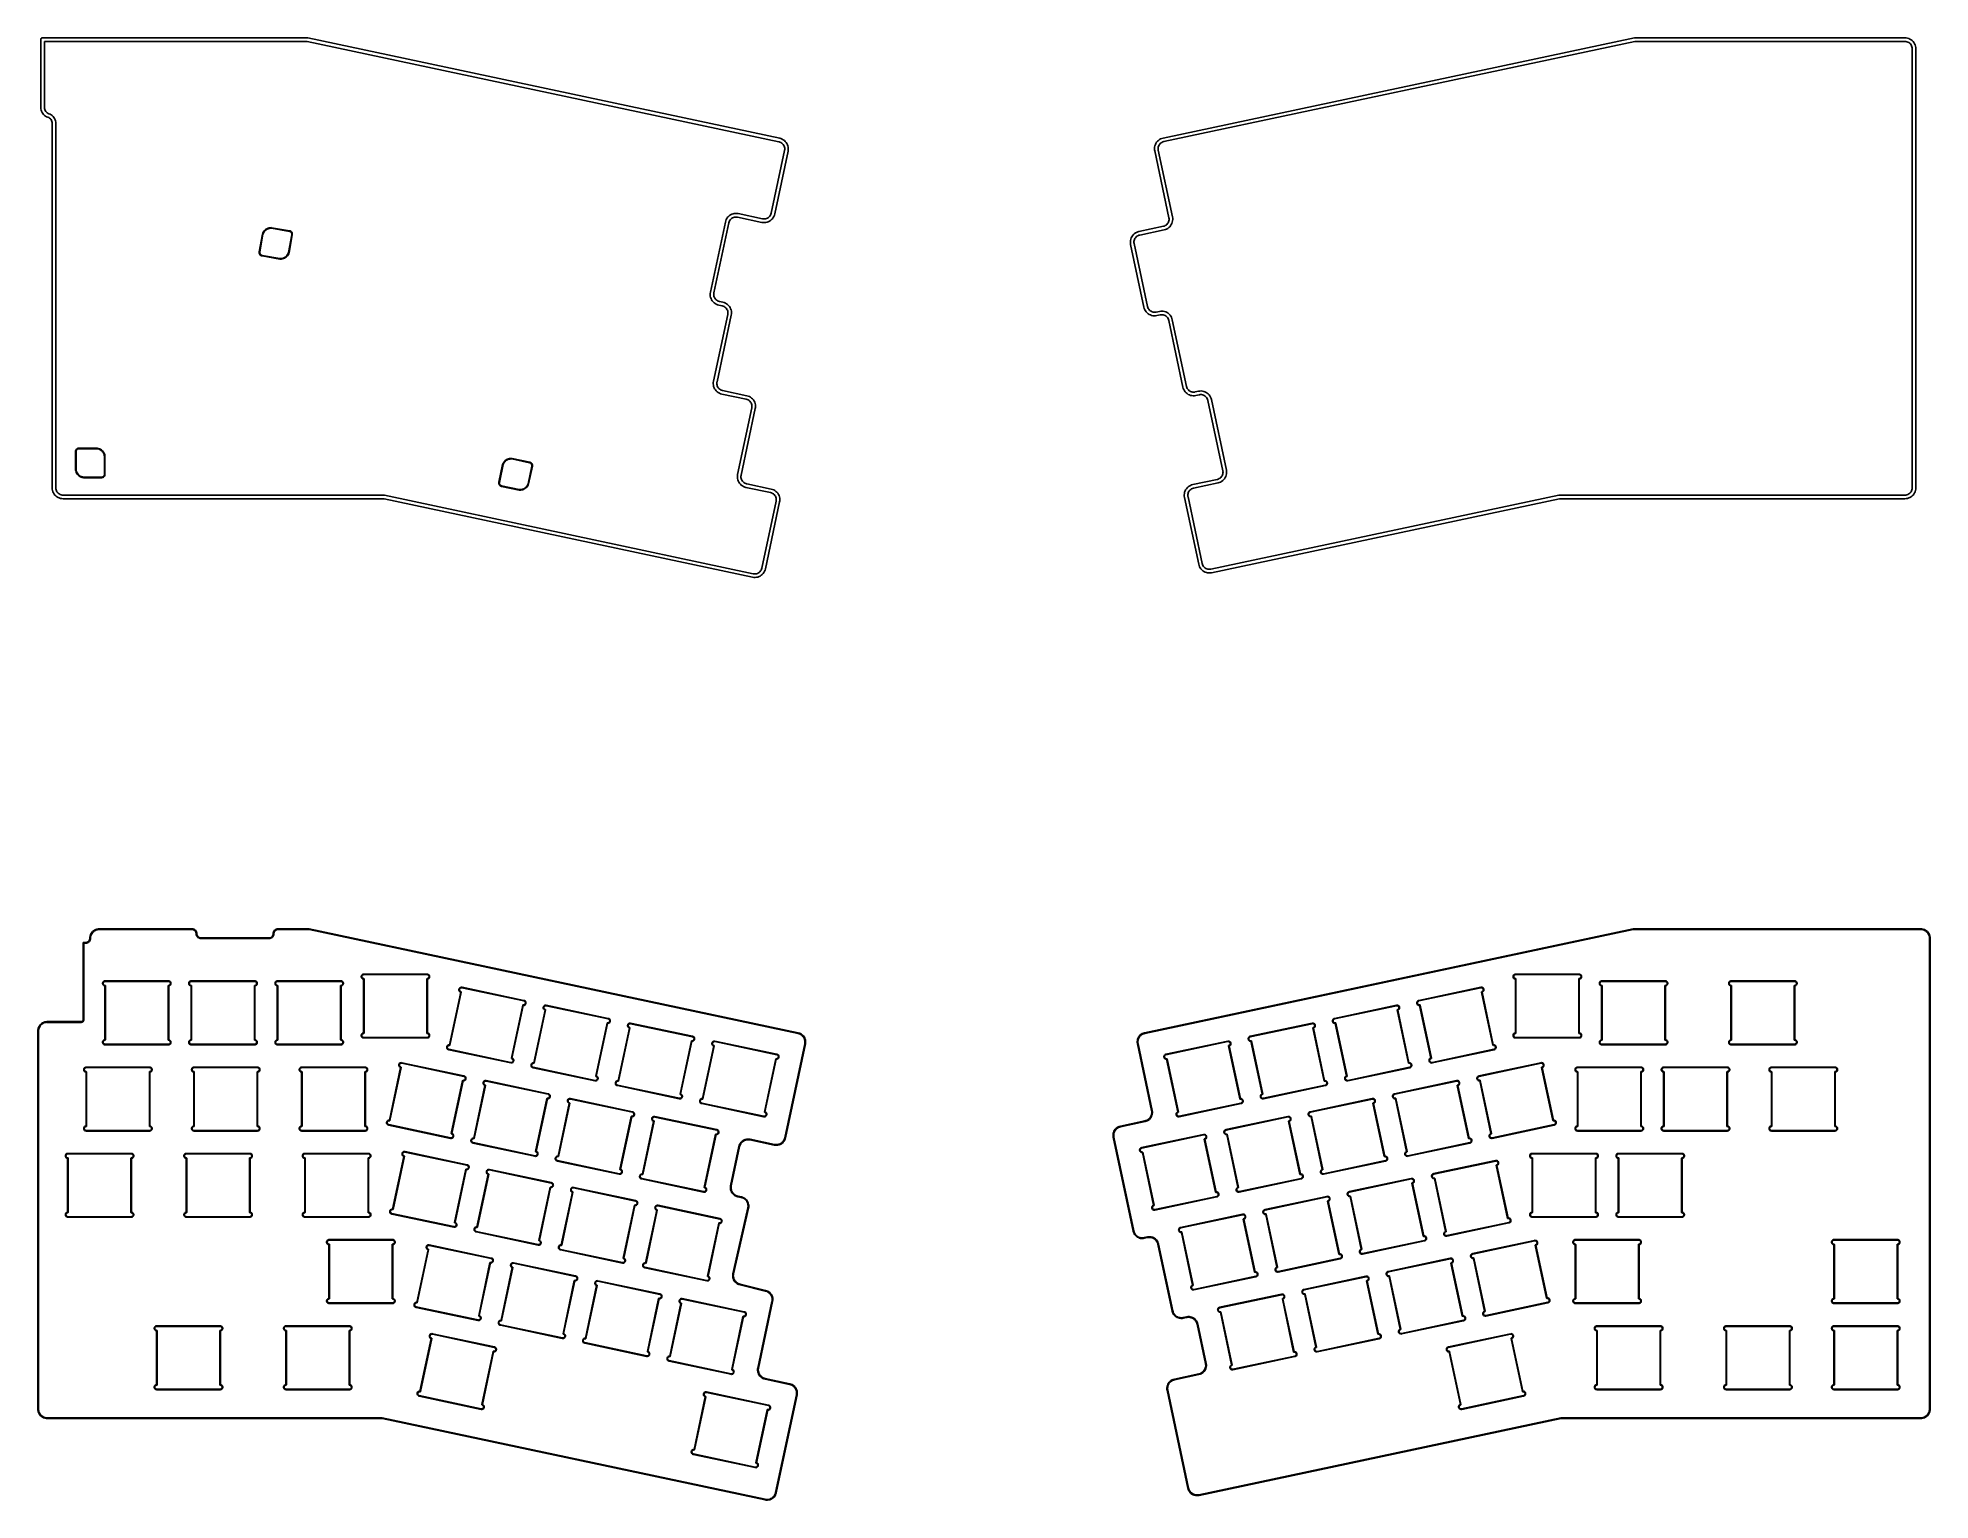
# Model space of a CAD drawing. Extents: x 11 to 430, y -338 to -15.
import ezdxf

# ---------------------------------------------------------------- set-up
doc = ezdxf.new("R2010")
doc.units = 0
doc.layers.add('BLACK', color=7, linetype='CONTINUOUS')

msp = doc.modelspace()

# ---------------------------------------------------------------- linework, layer by layer
at = {"layer": 'BLACK', "linetype": 'CONTINUOUS'}
for p, q in [((12.1, -15), (12.1196, -14.8764)), ((12.1, -30), (12.1, -15)), ((12.1196, -14.8764), (12.1764, -14.7649)), ((12.1764, -14.7649), (12.2649, -14.6764)), ((12.2649, -14.6764), (12.3764, -14.6196)), ((12.3764, -14.6196), (12.5, -14.6)), ((12.5, -14.6), (71, -14.6)), ((70.958, -15.4), (12.9, -15.4)), ((12.9, -15.4), (12.9, -30)), ((175.187, -37.5546), (70.958, -15.4)), ((71, -14.6), (71.0414, -14.6066)), ((71.0414, -14.6066), (71.0832, -14.6087)), ((71.0832, -14.6087), (175.354, -36.7721)), ((260.081, -36.7459), (364.227, -14.6087)), ((364.352, -15.4), (260.247, -37.5284)), ((364.227, -14.6087), (364.269, -14.6065)), ((364.269, -14.6065), (364.31, -14.6)), ((364.31, -14.6), (424, -14.6)), ((424, -15.4), (364.352, -15.4)), ((424, -14.6), (424, -14.6)), ((424, -14.6), (424.289, -14.6175)), ((424.018, -15.3972), (424, -15.4)), ((424, -15.4), (424, -15.4)), ((424, -15.4), (424, -15.4)), ((424.228, -15.4122), (424.018, -15.3972)), ((424.452, -15.4609), (424.228, -15.4122)), ((424.289, -14.6175), (424.574, -14.6697)), ((424.666, -15.5408), (424.452, -15.4609)), ((424.574, -14.6697), (424.851, -14.7559)), ((424.867, -15.6505), (424.666, -15.5408)), ((424.851, -14.7559), (425.115, -14.8749)), ((425.05, -15.7877), (424.867, -15.6505)), ((425.212, -15.9495), (425.05, -15.7877)), ((425.115, -14.8749), (425.363, -15.0248)), ((425.349, -16.1327), (425.212, -15.9495)), ((425.459, -16.3336), (425.349, -16.1327)), ((425.363, -15.0248), (425.592, -15.2035)), ((425.539, -16.5481), (425.459, -16.3336)), ((425.588, -16.7717), (425.539, -16.5481)), ((425.592, -15.2035), (425.796, -15.4085)), ((425.796, -15.4085), (425.975, -15.6366)), ((425.975, -15.6366), (426.125, -15.8846)), ((426.125, -15.8846), (426.244, -16.1489)), ((426.244, -16.1489), (426.33, -16.4256)), ((426.33, -16.4256), (426.383, -16.7107)), ((426.383, -16.7107), (426.4, -17)), ((425.603, -16.9822), (425.588, -16.7717)), ((425.6, -17), (425.603, -16.9822)), ((425.6, -114), (425.6, -17)), ((425.6, -17), (425.6, -17)), ((425.6, -17), (425.6, -17)), ((426.4, -17), (426.4, -17)), ((426.4, -17), (426.4, -114)), ((12.1173, -30.2784), (12.1, -30)), ((12.1, -30), (12.1, -30)), ((12.1689, -30.5525), (12.1173, -30.2784)), ((12.254, -30.8181), (12.1689, -30.5525)), ((12.3714, -31.0712), (12.254, -30.8181)), ((12.5191, -31.3078), (12.3714, -31.0712)), ((12.695, -31.5243), (12.5191, -31.3078)), ((12.8963, -31.7173), (12.695, -31.5243)), ((13.12, -31.884), (12.8963, -31.7173)), ((12.9, -30), (12.8971, -30.0181)), ((12.8971, -30.0181), (12.9132, -30.2246)), ((12.9132, -30.2246), (12.9651, -30.4438)), ((12.9651, -30.4438), (13.0503, -30.6524)), ((13.0503, -30.6524), (13.1666, -30.8453)), ((13.3625, -32.0217), (13.12, -31.884)), ((13.1666, -30.8453), (13.3114, -31.0179)), ((13.3114, -31.0179), (13.481, -31.1661)), ((13.6203, -32.1284), (13.3625, -32.0217)), ((13.481, -31.1661), (13.6715, -31.2863)), ((13.6383, -32.1315), (13.6203, -32.1284)), ((13.6203, -32.1284), (13.6203, -32.1284)), ((13.8285, -32.2137), (13.6383, -32.1315)), ((13.6715, -31.2863), (13.8617, -31.3685)), ((14.019, -32.3339), (13.8285, -32.2137)), ((13.8617, -31.3685), (13.8797, -31.3716)), ((13.8797, -31.3716), (14.1375, -31.4783)), ((14.1886, -32.4821), (14.019, -32.3339)), ((14.1375, -31.4783), (14.38, -31.616)), ((14.3334, -32.6547), (14.1886, -32.4821)), ((14.4497, -32.8476), (14.3334, -32.6547)), ((14.38, -31.616), (14.6037, -31.7827)), ((14.5349, -33.0562), (14.4497, -32.8476)), ((14.5868, -33.2754), (14.5349, -33.0562)), ((14.6029, -33.4819), (14.5868, -33.2754)), ((14.6037, -31.7827), (14.805, -31.9757)), ((14.805, -31.9757), (14.9809, -32.1922)), ((14.9809, -32.1922), (15.1286, -32.4288)), ((15.1286, -32.4288), (15.246, -32.6819)), ((15.246, -32.6819), (15.3311, -32.9475)), ((15.3311, -32.9475), (15.3827, -33.2216)), ((15.3827, -33.2216), (15.4, -33.5)), ((14.6, -33.5), (14.6029, -33.4819)), ((14.6, -114), (14.6, -33.5)), ((15.4, -33.5), (15.4, -33.5)), ((15.4, -33.5), (15.4, -114)), ((175.205, -37.5556), (175.187, -37.5546)), ((175.187, -37.5546), (175.187, -37.5546)), ((175.408, -37.6141), (175.205, -37.5556)), ((175.354, -36.7721), (175.354, -36.7721)), ((175.354, -36.7721), (175.354, -36.7721)), ((175.354, -36.7721), (175.633, -36.8494)), ((175.617, -37.7082), (175.408, -37.6141)), ((175.633, -36.8494), (175.901, -36.9598)), ((175.901, -36.9598), (176.154, -37.1016)), ((176.154, -37.1016), (176.388, -37.2729)), ((176.388, -37.2729), (176.599, -37.4711)), ((176.599, -37.4711), (176.785, -37.6934)), ((258.65, -37.6672), (258.836, -37.4449)), ((258.836, -37.4449), (259.047, -37.2467)), ((259.047, -37.2467), (259.281, -37.0754)), ((259.281, -37.0754), (259.534, -36.9336)), ((259.534, -36.9336), (259.802, -36.8232)), ((259.802, -36.8232), (260.081, -36.746)), ((260.027, -37.5879), (259.818, -37.682)), ((260.229, -37.5294), (260.027, -37.5879)), ((260.081, -36.746), (260.081, -36.7459)), ((260.247, -37.5284), (260.229, -37.5294)), ((173.467, -53.342), (176.42, -39.4523)), ((177.202, -39.6187), (174.25, -53.5084)), ((175.81, -37.831), (175.617, -37.7082)), ((175.984, -37.98), (175.81, -37.831)), ((176.134, -38.1523), (175.984, -37.98)), ((176.259, -38.3442), (176.134, -38.1523)), ((176.355, -38.552), (176.259, -38.3442)), ((176.421, -38.7713), (176.355, -38.552)), ((176.42, -39.4523), (176.426, -39.4355)), ((176.454, -38.9976), (176.421, -38.7713)), ((176.426, -39.4355), (176.455, -39.2265)), ((176.455, -39.2265), (176.454, -38.9976)), ((176.785, -37.6934), (176.943, -37.9365)), ((176.943, -37.9365), (177.07, -38.1968)), ((177.07, -38.1968), (177.165, -38.4705)), ((177.165, -38.4705), (177.227, -38.7538)), ((177.245, -39.3321), (177.202, -39.6187)), ((177.202, -39.6187), (177.202, -39.6187)), ((177.202, -39.6187), (177.202, -39.6187)), ((177.202, -39.6187), (177.202, -39.6187)), ((177.227, -38.7538), (177.253, -39.0424)), ((177.253, -39.0424), (177.245, -39.3321)), ((258.181, -39.0161), (258.208, -38.7276)), ((258.189, -39.3058), (258.181, -39.0161)), ((258.232, -39.5925), (258.189, -39.3058)), ((258.208, -38.7276), (258.269, -38.4443)), ((261.366, -54.3331), (258.232, -39.5925)), ((258.232, -39.5925), (258.232, -39.5925)), ((258.232, -39.5925), (258.232, -39.5925)), ((258.269, -38.4443), (258.365, -38.1706)), ((258.365, -38.1706), (258.492, -37.9103)), ((258.492, -37.9103), (258.65, -37.6672)), ((258.981, -38.9714), (258.979, -39.2003)), ((258.979, -39.2003), (259.008, -39.4093)), ((259.014, -38.745), (258.981, -38.9714)), ((259.008, -39.4093), (259.015, -39.4261)), ((259.08, -38.5258), (259.014, -38.745)), ((259.015, -39.4261), (262.148, -54.1668)), ((259.176, -38.318), (259.08, -38.5258)), ((259.3, -38.1261), (259.176, -38.318)), ((259.451, -37.9538), (259.3, -38.1261)), ((259.625, -37.8048), (259.451, -37.9538)), ((259.818, -37.682), (259.625, -37.8048)), ((163.673, -54.4794), (163.844, -54.2457)), ((163.844, -54.2457), (164.042, -54.0343)), ((164.042, -54.0343), (164.265, -53.8483)), ((164.265, -53.8483), (164.508, -53.6904)), ((164.508, -53.6904), (164.768, -53.563)), ((164.768, -53.563), (165.042, -53.4679)), ((165.123, -54.2782), (164.915, -54.3743)), ((165.042, -53.4679), (165.325, -53.4065)), ((165.342, -54.2127), (165.123, -54.2782)), ((165.325, -53.4065), (165.614, -53.3797)), ((165.569, -54.1791), (165.342, -54.2127)), ((165.798, -54.178), (165.569, -54.1791)), ((165.614, -53.3797), (165.903, -53.3879)), ((166.007, -54.207), (165.798, -54.178)), ((165.903, -53.3879), (166.189, -53.4309)), ((166.024, -54.2134), (166.007, -54.207)), ((171.403, -55.3569), (166.024, -54.2134)), ((166.189, -53.4309), (166.19, -53.4309)), ((166.19, -53.4309), (171.57, -54.5744)), ((172.678, -54.4136), (172.87, -54.2889)), ((172.87, -54.2889), (173.042, -54.1382)), ((173.042, -54.1382), (173.191, -53.9645)), ((173.191, -53.9645), (173.314, -53.7714)), ((173.314, -53.7714), (173.408, -53.5628)), ((173.408, -53.5628), (173.466, -53.36)), ((173.466, -53.36), (173.467, -53.342)), ((173.467, -53.342), (173.467, -53.342)), ((173.92, -54.3084), (173.749, -54.5422)), ((174.062, -54.0557), (173.92, -54.3084)), ((174.173, -53.7877), (174.062, -54.0557)), ((174.25, -53.5084), (174.173, -53.7877)), ((174.25, -53.5084), (174.25, -53.5084)), ((261.372, -54.3499), (261.366, -54.3331)), ((261.401, -54.559), (261.372, -54.3499)), ((262.148, -54.1668), (262.148, -54.1668)), ((262.148, -54.1668), (262.191, -54.4534)), ((60.3554, -61.8959), (61.05, -57.9567)), ((61.1682, -57.9775), (60.4736, -61.9168)), ((61.05, -57.9567), (61.0521, -57.9534)), ((61.0518, -57.9494), (61.147, -57.7005)), ((61.0521, -57.9534), (61.0518, -57.9494)), ((61.147, -57.7005), (61.2742, -57.4662)), ((61.2523, -57.7489), (61.167, -57.972)), ((61.167, -57.972), (61.1682, -57.9775)), ((61.3722, -57.5281), (61.2523, -57.7489)), ((61.2742, -57.4662), (61.4312, -57.2508)), ((61.5202, -57.3251), (61.3722, -57.5281)), ((61.4312, -57.2508), (61.6152, -57.0579)), ((61.6936, -57.1432), (61.5202, -57.3251)), ((61.6152, -57.0579), (61.823, -56.8909)), ((61.8895, -56.9859), (61.6936, -57.1432)), ((61.823, -56.8909), (62.051, -56.7528)), ((62.1044, -56.8556), (61.8895, -56.9859)), ((62.051, -56.7528), (62.2951, -56.6458)), ((62.3345, -56.7549), (62.1044, -56.8556)), ((62.2951, -56.6458), (62.5513, -56.572)), ((62.576, -56.6853), (62.3345, -56.7549)), ((62.5513, -56.572), (62.8149, -56.5326)), ((62.8245, -56.6481), (62.576, -56.6853)), ((62.8149, -56.5326), (63.0814, -56.5282)), ((63.0633, -56.6442), (62.8245, -56.6481)), ((63.068, -56.6472), (63.0633, -56.6442)), ((67.0073, -57.3418), (63.068, -56.6472)), ((63.0814, -56.5282), (63.0814, -56.5282)), ((63.0814, -56.5282), (63.085, -56.5299)), ((63.085, -56.5299), (63.0889, -56.5291)), ((63.0889, -56.5291), (67.0281, -57.2236)), ((66.8318, -62.0225), (67.5264, -58.0832)), ((67.6446, -58.1041), (66.95, -62.0433)), ((67.0154, -57.34), (67.0073, -57.3418)), ((67.0073, -57.3418), (67.0073, -57.3418)), ((67.0073, -57.3418), (67.0073, -57.3418)), ((67.1463, -57.3786), (67.0154, -57.34)), ((67.0281, -57.2236), (67.1716, -57.2638)), ((67.0281, -57.2236), (67.0281, -57.2236)), ((67.0281, -57.2236), (67.0281, -57.2236)), ((67.2721, -57.4492), (67.1463, -57.3786)), ((67.1716, -57.2638), (67.3045, -57.3311)), ((67.379, -57.546), (67.2721, -57.4492)), ((67.3045, -57.3311), (67.4217, -57.4231)), ((67.4617, -57.6641), (67.379, -57.546)), ((67.4217, -57.4231), (67.5187, -57.5362)), ((67.5161, -57.7977), (67.4617, -57.6641)), ((67.5394, -57.94), (67.5161, -57.7977)), ((67.5187, -57.5362), (67.5917, -57.666)), ((67.5264, -58.0832), (67.5308, -58.0763)), ((67.5264, -58.0832), (67.5264, -58.0832)), ((67.5308, -58.0763), (67.5394, -57.94)), ((67.5917, -57.666), (67.6381, -57.8076)), ((67.6381, -57.8076), (67.6559, -57.9555)), ((67.6559, -57.9555), (67.6446, -58.104)), ((67.6446, -58.104), (67.6446, -58.1041)), ((67.6446, -58.1041), (67.6446, -58.1041)), ((160.048, -70.7831), (163.343, -55.2795)), ((164.126, -55.4458), (160.83, -70.9494)), ((163.343, -55.2795), (163.421, -55.0001)), ((163.343, -55.2795), (163.343, -55.2795)), ((163.343, -55.2795), (163.343, -55.2795)), ((163.421, -55.0001), (163.531, -54.7322)), ((163.531, -54.7322), (163.673, -54.4794)), ((164.127, -55.4278), (164.126, -55.4458)), ((164.185, -55.2251), (164.127, -55.4278)), ((164.279, -55.0164), (164.185, -55.2251)), ((164.402, -54.8233), (164.279, -55.0164)), ((164.551, -54.6496), (164.402, -54.8233)), ((164.724, -54.4989), (164.551, -54.6496)), ((164.915, -54.3743), (164.724, -54.4989)), ((171.404, -55.3569), (171.403, -55.3569)), ((171.69, -55.3999), (171.404, -55.3569)), ((171.57, -54.5744), (171.57, -54.5744)), ((171.57, -54.5744), (171.57, -54.5744)), ((171.57, -54.5744), (171.586, -54.5808)), ((171.586, -54.5808), (171.796, -54.6099)), ((171.98, -55.4081), (171.69, -55.3999)), ((171.796, -54.6099), (172.024, -54.6088)), ((172.268, -55.3813), (171.98, -55.4081)), ((172.024, -54.6088), (172.251, -54.5752)), ((172.251, -54.5752), (172.47, -54.5096)), ((172.551, -55.3199), (172.268, -55.3813)), ((172.47, -54.5096), (172.678, -54.4136)), ((172.825, -55.2248), (172.551, -55.3199)), ((173.086, -55.0974), (172.825, -55.2248)), ((173.329, -54.9396), (173.086, -55.0974)), ((173.551, -54.7536), (173.329, -54.9396)), ((173.749, -54.5422), (173.551, -54.7536)), ((253.027, -58.8011), (253.155, -58.5408)), ((253.155, -58.5408), (253.312, -58.2977)), ((253.312, -58.2977), (253.498, -58.0754)), ((253.498, -58.0754), (253.71, -57.8772)), ((253.71, -57.8772), (253.944, -57.7059)), ((253.944, -57.7059), (254.196, -57.5641)), ((254.288, -58.4353), (254.114, -58.5843)), ((254.196, -57.5641), (254.464, -57.4537)), ((254.481, -58.3125), (254.288, -58.4353)), ((254.464, -57.4537), (254.744, -57.3764)), ((254.689, -58.2184), (254.481, -58.3125)), ((254.892, -58.1599), (254.689, -58.2184)), ((254.744, -57.3764), (260.133, -56.2308)), ((254.744, -57.3764), (254.744, -57.3764)), ((254.744, -57.3764), (254.744, -57.3764)), ((254.744, -57.3764), (254.744, -57.3764)), ((254.91, -58.1589), (254.892, -58.1599)), ((260.3, -57.0134), (254.91, -58.1589)), ((254.91, -58.1589), (254.91, -58.1589)), ((254.91, -58.1589), (254.91, -58.1589)), ((254.91, -58.1589), (254.91, -58.1589)), ((260.133, -56.2308), (260.151, -56.2299)), ((260.151, -56.2299), (260.354, -56.1714)), ((260.579, -56.9361), (260.3, -57.0134)), ((260.3, -57.0134), (260.3, -57.0134)), ((260.3, -57.0134), (260.3, -57.0134)), ((260.3, -57.0134), (260.3, -57.0134)), ((260.354, -56.1714), (260.563, -56.0773)), ((260.563, -56.0773), (260.756, -55.9545)), ((260.847, -56.8257), (260.579, -56.9361)), ((260.756, -55.9545), (260.929, -55.8055)), ((261.1, -56.6839), (260.847, -56.8257)), ((260.929, -55.8055), (261.08, -55.6332)), ((261.08, -55.6332), (261.205, -55.4413)), ((261.333, -56.5126), (261.1, -56.6839)), ((261.205, -55.4413), (261.301, -55.2335)), ((261.301, -55.2335), (261.366, -55.0142)), ((261.545, -56.3143), (261.333, -56.5126)), ((261.366, -55.0142), (261.4, -54.7879)), ((261.4, -54.7879), (261.401, -54.559)), ((261.731, -56.0921), (261.545, -56.3143)), ((261.889, -55.849), (261.731, -56.0921)), ((262.016, -55.5887), (261.889, -55.849)), ((262.111, -55.3149), (262.016, -55.5887)), ((262.173, -55.0317), (262.111, -55.3149)), ((262.199, -54.7431), (262.173, -55.0317)), ((262.191, -54.4534), (262.199, -54.7431)), ((60.3441, -62.0445), (60.3554, -61.896)), ((60.3619, -62.1924), (60.3441, -62.0445)), ((60.3554, -61.896), (60.3554, -61.8959)), ((60.3554, -61.8959), (60.3554, -61.8959)), ((60.4083, -62.334), (60.3619, -62.1924)), ((60.4813, -62.4638), (60.4083, -62.334)), ((60.4692, -61.9237), (60.4606, -62.06)), ((60.4606, -62.06), (60.4839, -62.2023)), ((60.4736, -61.9168), (60.4692, -61.9237)), ((60.4736, -61.9168), (60.4736, -61.9168)), ((60.5783, -62.5769), (60.4813, -62.4638)), ((60.4839, -62.2023), (60.5383, -62.3359)), ((60.5383, -62.3359), (60.621, -62.454)), ((60.6955, -62.6689), (60.5783, -62.5769)), ((60.621, -62.454), (60.7279, -62.5508)), ((60.8284, -62.7362), (60.6955, -62.6689)), ((60.7279, -62.5508), (60.8537, -62.6214)), ((60.8537, -62.6214), (60.9846, -62.66)), ((60.9846, -62.66), (60.9927, -62.6582)), ((60.9927, -62.6582), (64.932, -63.3528)), ((60.9927, -62.6582), (60.9927, -62.6582)), ((60.9927, -62.6582), (60.9927, -62.6582)), ((66.3064, -62.8568), (66.4798, -62.6749)), ((66.4798, -62.6749), (66.6278, -62.4719)), ((66.7258, -62.5338), (66.5688, -62.7492)), ((66.6278, -62.4719), (66.7477, -62.2511)), ((66.853, -62.2995), (66.7258, -62.5338)), ((66.7477, -62.2511), (66.833, -62.028)), ((66.833, -62.028), (66.8318, -62.0225)), ((66.9482, -62.0506), (66.853, -62.2995)), ((66.95, -62.0433), (66.9479, -62.0466)), ((66.9479, -62.0466), (66.9482, -62.0506)), ((252.844, -59.6467), (252.871, -59.3581)), ((252.852, -59.9364), (252.844, -59.6467)), ((252.895, -60.223), (252.852, -59.9364)), ((252.871, -59.3581), (252.932, -59.0749)), ((255.845, -74.1029), (252.895, -60.223)), ((252.895, -60.223), (252.895, -60.223)), ((252.895, -60.223), (252.895, -60.223)), ((252.895, -60.223), (252.895, -60.223)), ((252.932, -59.0749), (253.027, -58.8011)), ((253.643, -59.6019), (253.642, -59.8308)), ((253.642, -59.8308), (253.671, -60.0398)), ((253.677, -59.3756), (253.643, -59.6019)), ((253.671, -60.0398), (253.678, -60.0566)), ((253.742, -59.1563), (253.677, -59.3756)), ((253.678, -60.0566), (256.628, -73.9366)), ((253.838, -58.9485), (253.742, -59.1563)), ((253.963, -58.7566), (253.838, -58.9485)), ((254.114, -58.5843), (253.963, -58.7566)), ((60.9719, -62.7763), (60.8284, -62.7362)), ((60.9719, -62.7764), (60.9719, -62.7763)), ((64.9111, -63.4709), (60.9719, -62.7764)), ((60.9719, -62.7764), (60.9719, -62.7764)), ((64.915, -63.4701), (64.9111, -63.4709)), ((64.9186, -63.4718), (64.915, -63.4701)), ((65.1851, -63.4674), (64.9186, -63.4718)), ((64.9186, -63.4718), (64.9186, -63.4718)), ((64.932, -63.3528), (64.9367, -63.3558)), ((64.9367, -63.3558), (65.1755, -63.3519)), ((65.1755, -63.3519), (65.424, -63.3147)), ((65.4487, -63.428), (65.1851, -63.4674)), ((65.424, -63.3147), (65.6655, -63.2451)), ((65.7049, -63.3542), (65.4487, -63.428)), ((65.6655, -63.2451), (65.8956, -63.1444)), ((65.949, -63.2472), (65.7049, -63.3542)), ((65.8956, -63.1444), (66.1105, -63.0141)), ((66.177, -63.1091), (65.949, -63.2472)), ((66.1105, -63.0141), (66.3064, -62.8568)), ((66.3848, -62.9421), (66.177, -63.1091)), ((66.5688, -62.7492), (66.3848, -62.9421)), ((159.997, -71.3594), (160.005, -71.0697)), ((160.005, -71.0697), (160.048, -70.7832)), ((160.048, -70.7832), (160.048, -70.7831)), ((160.048, -70.7831), (160.048, -70.7831)), ((160.824, -70.9662), (160.795, -71.1753)), ((160.83, -70.9494), (160.824, -70.9662)), ((160.83, -70.9494), (160.83, -70.9494)), ((160.024, -71.648), (159.997, -71.3594)), ((160.085, -71.9312), (160.024, -71.648)), ((160.18, -72.205), (160.085, -71.9312)), ((160.307, -72.4653), (160.18, -72.205)), ((160.465, -72.7084), (160.307, -72.4653)), ((160.651, -72.9306), (160.465, -72.7084)), ((160.863, -73.1289), (160.651, -72.9306)), ((160.795, -71.1753), (160.796, -71.4041)), ((160.796, -71.4041), (160.83, -71.6305)), ((160.83, -71.6305), (160.895, -71.8498)), ((161.096, -73.3002), (160.863, -73.1289)), ((160.895, -71.8498), (160.991, -72.0575)), ((160.991, -72.0575), (161.116, -72.2495)), ((161.349, -73.442), (161.096, -73.3002)), ((161.116, -72.2495), (161.267, -72.4217)), ((161.267, -72.4217), (161.44, -72.5708)), ((161.617, -73.5524), (161.349, -73.442)), ((161.44, -72.5708), (161.633, -72.6936)), ((161.897, -73.6296), (161.617, -73.5524)), ((161.633, -72.6936), (161.842, -72.7877)), ((161.842, -72.7877), (162.045, -72.8462)), ((162.63, -73.7856), (161.897, -73.6296)), ((161.897, -73.6296), (161.897, -73.6296)), ((162.045, -72.8462), (162.053, -72.8466)), ((162.053, -72.8466), (162.063, -72.8471)), ((162.063, -72.8471), (162.796, -73.0031)), ((162.648, -73.7865), (162.63, -73.7856)), ((162.63, -73.7856), (162.63, -73.7856)), ((162.63, -73.7856), (162.63, -73.7856)), ((162.851, -73.845), (162.648, -73.7865)), ((162.796, -73.0031), (162.796, -73.0031)), ((162.796, -73.0031), (163.076, -73.0803)), ((163.06, -73.9391), (162.851, -73.845)), ((163.253, -74.0619), (163.06, -73.9391)), ((163.076, -73.0803), (163.344, -73.1907)), ((163.426, -74.211), (163.253, -74.0619)), ((163.344, -73.1907), (163.596, -73.3326)), ((163.577, -74.3832), (163.426, -74.211)), ((163.702, -74.5752), (163.577, -74.3832)), ((163.596, -73.3326), (163.83, -73.5038)), ((163.798, -74.7829), (163.702, -74.5752)), ((163.863, -75.0022), (163.798, -74.7829)), ((163.83, -73.5038), (164.042, -73.7021)), ((163.897, -75.2286), (163.863, -75.0022)), ((163.898, -75.4574), (163.897, -75.2286)), ((164.042, -73.7021), (164.228, -73.9243)), ((164.228, -73.9243), (164.386, -74.1674)), ((164.386, -74.1674), (164.513, -74.4277)), ((164.513, -74.4277), (164.608, -74.7015)), ((164.608, -74.7015), (164.669, -74.9847)), ((164.669, -74.9847), (164.696, -75.2733)), ((255.846, -74.1032), (255.845, -74.1029)), ((255.923, -74.3822), (255.846, -74.1032)), ((256.033, -74.6502), (255.923, -74.3822)), ((256.175, -74.9029), (256.033, -74.6502)), ((256.346, -75.1367), (256.175, -74.9029)), ((256.544, -75.3481), (256.346, -75.1367)), ((256.628, -73.9366), (256.628, -73.9366)), ((256.628, -73.9366), (256.628, -73.9366)), ((256.628, -73.9366), (256.629, -73.9544)), ((256.629, -73.9544), (256.687, -74.1573)), ((256.687, -74.1573), (256.781, -74.366)), ((256.781, -74.366), (256.904, -74.5591)), ((256.904, -74.5591), (257.053, -74.7328)), ((257.053, -74.7328), (257.226, -74.8835)), ((257.226, -74.8835), (257.417, -75.0081)), ((257.417, -75.0081), (257.625, -75.1042)), ((257.625, -75.1042), (257.845, -75.1697)), ((257.845, -75.1697), (258.071, -75.2033)), ((258.071, -75.2033), (258.3, -75.2044)), ((258.3, -75.2044), (258.509, -75.1754)), ((258.509, -75.1754), (258.526, -75.1689)), ((258.526, -75.1689), (259.259, -75.013)), ((258.526, -75.1689), (258.526, -75.1689)), ((258.526, -75.1689), (258.526, -75.1689)), ((259.259, -75.013), (259.546, -74.97)), ((259.259, -75.013), (259.259, -75.013)), ((259.546, -74.97), (259.836, -74.9618)), ((259.836, -74.9618), (260.124, -74.9886)), ((260.124, -74.9886), (260.407, -75.05)), ((260.407, -75.05), (260.681, -75.1451)), ((260.681, -75.1451), (260.941, -75.2725)), ((160.723, -90.4533), (163.863, -75.6833)), ((164.645, -75.8496), (161.506, -90.6196)), ((163.863, -75.6833), (163.869, -75.6665)), ((163.863, -75.6833), (163.863, -75.6833)), ((163.863, -75.6833), (163.863, -75.6833)), ((163.869, -75.6665), (163.898, -75.4574)), ((164.688, -75.563), (164.645, -75.8496)), ((164.645, -75.8496), (164.645, -75.8496)), ((164.696, -75.2733), (164.688, -75.563)), ((256.767, -75.5341), (256.544, -75.3481)), ((257.01, -75.692), (256.767, -75.5341)), ((257.27, -75.8194), (257.01, -75.692)), ((257.544, -75.9145), (257.27, -75.8194)), ((257.827, -75.9759), (257.544, -75.9145)), ((258.116, -76.0027), (257.827, -75.9759)), ((258.405, -75.9945), (258.116, -76.0027)), ((258.692, -75.9515), (258.405, -75.9945)), ((259.426, -75.7955), (258.692, -75.9515)), ((258.692, -75.9515), (258.692, -75.9515)), ((259.442, -75.7891), (259.426, -75.7955)), ((259.426, -75.7955), (259.426, -75.7955)), ((259.426, -75.7955), (259.426, -75.7955)), ((259.651, -75.76), (259.442, -75.7891)), ((259.88, -75.7611), (259.651, -75.76)), ((260.107, -75.7948), (259.88, -75.7611)), ((260.326, -75.8603), (260.107, -75.7948)), ((260.534, -75.9564), (260.326, -75.8603)), ((260.726, -76.081), (260.534, -75.9564)), ((260.898, -76.2317), (260.726, -76.081)), ((261.047, -76.4054), (260.898, -76.2317)), ((260.941, -75.2725), (261.184, -75.4303)), ((261.17, -76.5985), (261.047, -76.4054)), ((261.264, -76.8071), (261.17, -76.5985)), ((261.184, -75.4303), (261.407, -75.6163)), ((261.322, -77.0101), (261.264, -76.8071)), ((261.323, -77.0279), (261.322, -77.0101)), ((264.454, -91.7588), (261.323, -77.0279)), ((261.323, -77.0279), (261.323, -77.0279)), ((261.323, -77.0279), (261.323, -77.0279)), ((261.407, -75.6163), (261.605, -75.8278)), ((261.605, -75.8278), (261.776, -76.0615)), ((261.776, -76.0615), (261.918, -76.3143)), ((261.918, -76.3143), (262.028, -76.5823)), ((262.028, -76.5823), (262.106, -76.8612)), ((262.106, -76.8612), (262.106, -76.8616)), ((262.106, -76.8616), (265.237, -91.5925)), ((160.672, -91.0296), (160.68, -90.7399)), ((160.699, -91.3182), (160.672, -91.0296)), ((160.68, -90.7399), (160.723, -90.4535)), ((160.76, -91.6014), (160.699, -91.3182)), ((160.723, -90.4535), (160.723, -90.4533)), ((160.723, -90.4533), (160.723, -90.4533)), ((160.855, -91.8752), (160.76, -91.6014)), ((160.983, -92.1355), (160.855, -91.8752)), ((161.499, -90.6364), (161.47, -90.8455)), ((161.47, -90.8455), (161.471, -91.0743)), ((161.471, -91.0743), (161.505, -91.3007)), ((161.506, -90.6196), (161.499, -90.6364)), ((161.505, -91.3007), (161.57, -91.52)), ((161.506, -90.6196), (161.506, -90.6196)), ((161.57, -91.52), (161.666, -91.7277)), ((161.666, -91.7277), (161.791, -91.9197)), ((161.791, -91.9197), (161.942, -92.0919)), ((264.454, -91.7591), (264.454, -91.7588)), ((264.532, -92.0381), (264.454, -91.7591)), ((265.237, -91.5925), (265.237, -91.5925)), ((265.237, -91.5925), (265.237, -91.5925)), ((265.237, -91.5925), (265.238, -91.6103)), ((265.238, -91.6103), (265.296, -91.8132)), ((265.296, -91.8132), (265.39, -92.0219)), ((161.14, -92.3786), (160.983, -92.1355)), ((161.326, -92.6008), (161.14, -92.3786)), ((161.538, -92.7991), (161.326, -92.6008)), ((161.772, -92.9703), (161.538, -92.7991)), ((162.024, -93.1122), (161.772, -92.9703)), ((161.942, -92.0919), (162.115, -92.241)), ((162.292, -93.2226), (162.024, -93.1122)), ((162.115, -92.241), (162.309, -92.3638)), ((162.572, -93.2998), (162.292, -93.2226)), ((162.309, -92.3638), (162.517, -92.4579)), ((162.517, -92.4579), (162.72, -92.5164)), ((167.951, -94.4434), (162.572, -93.2998)), ((162.572, -93.2998), (162.572, -93.2998)), ((162.572, -93.2998), (162.572, -93.2998)), ((162.72, -92.5164), (162.738, -92.5173)), ((162.738, -92.5173), (162.738, -92.5173)), ((162.738, -92.5173), (168.118, -93.6608)), ((167.969, -94.4443), (167.951, -94.4434)), ((167.951, -94.4434), (167.951, -94.4434)), ((167.951, -94.4434), (167.951, -94.4434)), ((168.172, -94.5028), (167.969, -94.4443)), ((168.118, -93.6608), (168.118, -93.6608)), ((168.118, -93.6608), (168.118, -93.6608)), ((168.118, -93.6608), (168.118, -93.6608)), ((168.118, -93.6608), (168.118, -93.6608)), ((168.118, -93.6608), (168.397, -93.7381)), ((168.381, -94.5969), (168.172, -94.5028)), ((168.574, -94.7197), (168.381, -94.5969)), ((168.397, -93.7381), (168.665, -93.8485)), ((168.748, -94.8687), (168.574, -94.7197)), ((168.665, -93.8485), (168.918, -93.9903)), ((168.898, -95.041), (168.748, -94.8687)), ((169.023, -95.2329), (168.898, -95.041)), ((168.918, -93.9903), (169.152, -94.1616)), ((169.119, -95.4407), (169.023, -95.2329)), ((169.185, -95.66), (169.119, -95.4407)), ((169.152, -94.1616), (169.363, -94.3598)), ((169.218, -95.8863), (169.185, -95.66)), ((169.19, -96.3241), (169.219, -96.1152)), ((169.219, -96.1152), (169.218, -95.8863)), ((169.363, -94.3598), (169.549, -94.5821)), ((169.549, -94.5821), (169.707, -94.8252)), ((169.707, -94.8252), (169.834, -95.0855)), ((169.834, -95.0855), (169.929, -95.3593)), ((169.929, -95.3593), (169.991, -95.6425)), ((169.991, -95.6425), (170.018, -95.9311)), ((170.018, -95.9311), (170.009, -96.2208)), ((264.642, -92.3061), (264.532, -92.0381)), ((264.784, -92.5588), (264.642, -92.3061)), ((264.955, -92.7926), (264.784, -92.5588)), ((265.153, -93.004), (264.955, -92.7926)), ((265.376, -93.19), (265.153, -93.004)), ((265.619, -93.3479), (265.376, -93.19)), ((265.39, -92.0219), (265.513, -92.215)), ((265.513, -92.215), (265.662, -92.3887)), ((265.879, -93.4753), (265.619, -93.3479)), ((265.662, -92.3887), (265.835, -92.5394)), ((265.835, -92.5394), (266.026, -92.664)), ((266.153, -93.5704), (265.879, -93.4753)), ((266.026, -92.664), (266.234, -92.7601)), ((266.436, -93.6318), (266.153, -93.5704)), ((266.234, -92.7601), (266.454, -92.8256)), ((266.725, -93.6586), (266.436, -93.6318)), ((266.454, -92.8256), (266.68, -92.8593)), ((266.68, -92.8593), (266.909, -92.8603)), ((267.014, -93.6504), (266.725, -93.6586)), ((266.909, -92.8603), (267.118, -92.8313)), ((267.301, -93.6074), (267.014, -93.6504)), ((267.118, -92.8313), (267.135, -92.8248)), ((267.135, -92.8248), (267.907, -92.6606)), ((267.135, -92.8248), (267.135, -92.8248)), ((267.135, -92.8248), (267.135, -92.8248)), ((268.074, -93.4431), (267.301, -93.6074)), ((267.301, -93.6074), (267.301, -93.6074)), ((267.301, -93.6074), (267.301, -93.6074)), ((267.301, -93.6074), (267.301, -93.6074)), ((267.301, -93.6074), (267.301, -93.6074)), ((267.907, -92.6606), (268.194, -92.6176)), ((267.907, -92.6606), (267.907, -92.6606)), ((267.907, -92.6606), (267.907, -92.6606)), ((268.09, -93.4367), (268.074, -93.4431)), ((268.074, -93.4431), (268.074, -93.4431)), ((268.074, -93.4431), (268.074, -93.4431)), ((268.299, -93.4076), (268.09, -93.4367)), ((268.194, -92.6176), (268.484, -92.6094)), ((268.528, -93.4087), (268.299, -93.4076)), ((268.484, -92.6094), (268.772, -92.6362)), ((268.755, -93.4424), (268.528, -93.4087)), ((268.974, -93.5079), (268.755, -93.4424)), ((268.772, -92.6362), (269.055, -92.6976)), ((269.182, -93.604), (268.974, -93.5079)), ((269.055, -92.6976), (269.329, -92.7927)), ((269.374, -93.7286), (269.182, -93.604)), ((269.329, -92.7927), (269.59, -92.9201)), ((269.546, -93.8793), (269.374, -93.7286)), ((269.695, -94.053), (269.546, -93.8793)), ((269.59, -92.9201), (269.833, -93.0779)), ((269.818, -94.2461), (269.695, -94.053)), ((269.912, -94.4547), (269.818, -94.2461)), ((269.833, -93.0779), (270.055, -93.2639)), ((269.97, -94.6575), (269.912, -94.4547)), ((269.971, -94.6755), (269.97, -94.6575)), ((273.277, -110.228), (269.971, -94.6755)), ((270.055, -93.2639), (270.253, -93.4754)), ((270.253, -93.4754), (270.424, -93.7091)), ((270.424, -93.7091), (270.566, -93.9619)), ((270.566, -93.9619), (270.677, -94.2298)), ((270.677, -94.2298), (270.754, -94.5092)), ((270.754, -94.5092), (270.754, -94.5092)), ((270.754, -94.5092), (270.754, -94.5092)), ((270.754, -94.5092), (270.754, -94.5092)), ((270.754, -94.5092), (274.06, -110.062)), ((166.055, -111.062), (169.184, -96.3411)), ((169.966, -96.5074), (166.837, -111.229)), ((169.184, -96.3411), (169.19, -96.3241)), ((169.184, -96.3411), (169.184, -96.3411)), ((170.009, -96.2208), (169.966, -96.5074)), ((169.966, -96.5074), (169.966, -96.5074)), ((19.74, -106), (19.7546, -105.852)), ((19.74, -110), (19.74, -106)), ((19.7546, -105.852), (19.7979, -105.709)), ((19.7979, -105.709), (19.8681, -105.578)), ((19.8721, -105.857), (19.8568, -105.992)), ((19.8568, -105.992), (19.86, -106)), ((19.86, -106), (19.86, -110)), ((19.8681, -105.578), (19.9626, -105.463)), ((19.9197, -105.721), (19.8721, -105.857)), ((19.9965, -105.598), (19.9197, -105.721)), ((19.9626, -105.463), (20.0778, -105.368)), ((20.0984, -105.496), (19.9965, -105.598)), ((20.0778, -105.368), (20.2092, -105.298)), ((20.2206, -105.42), (20.0984, -105.496)), ((20.2092, -105.298), (20.3517, -105.255)), ((20.3567, -105.372), (20.2206, -105.42)), ((20.3517, -105.255), (20.5, -105.24)), ((20.4923, -105.357), (20.3567, -105.372)), ((20.5, -105.36), (20.4923, -105.357)), ((20.5, -105.24), (24.5, -105.24)), ((24.5, -105.36), (20.5, -105.36)), ((24.5, -105.24), (24.5037, -105.242)), ((24.5052, -105.358), (24.5, -105.36)), ((24.5037, -105.242), (24.5075, -105.24)), ((24.7397, -105.403), (24.5052, -105.358)), ((24.5075, -105.24), (24.7692, -105.291)), ((24.978, -105.483), (24.7397, -105.403)), ((24.7692, -105.291), (25.022, -105.376)), ((25.2037, -105.593), (24.978, -105.483)), ((25.022, -105.376), (25.2614, -105.493)), ((25.4129, -105.733), (25.2037, -105.593)), ((25.2614, -105.493), (25.4833, -105.641)), ((25.6019, -105.898), (25.4129, -105.733)), ((25.4833, -105.641), (25.6838, -105.816)), ((25.7674, -106.087), (25.6019, -105.898)), ((25.6838, -105.816), (25.8595, -106.017)), ((25.9066, -106.296), (25.7674, -106.087)), ((25.8595, -106.017), (26.0072, -106.239)), ((26.0171, -106.522), (25.9066, -106.296)), ((26.0072, -106.239), (26.1243, -106.478)), ((26.0968, -106.76), (26.0171, -106.522)), ((26.1422, -106.995), (26.0968, -106.76)), ((26.1243, -106.478), (26.209, -106.731)), ((26.14, -107), (26.1422, -106.995)), ((26.14, -111), (26.14, -107)), ((26.209, -106.731), (26.2595, -106.993)), ((26.2595, -106.993), (26.2585, -106.996)), ((26.2585, -106.996), (26.26, -107)), ((26.26, -107), (26.26, -111)), ((114.125, -108.848), (114.229, -108.602)), ((114.229, -108.602), (114.364, -108.373)), ((114.333, -108.654), (114.239, -108.874)), ((114.46, -108.438), (114.333, -108.654)), ((114.364, -108.373), (114.529, -108.163)), ((114.615, -108.24), (114.46, -108.438)), ((114.529, -108.163), (114.719, -107.976)), ((114.795, -108.065), (114.615, -108.24)), ((114.719, -107.976), (114.933, -107.817)), ((114.996, -107.914), (114.795, -108.065)), ((114.933, -107.817), (115.165, -107.687)), ((115.215, -107.791), (114.996, -107.914)), ((115.165, -107.687), (115.413, -107.588)), ((115.449, -107.699), (115.215, -107.791)), ((115.413, -107.588), (115.672, -107.524)), ((115.693, -107.638), (115.449, -107.699)), ((115.672, -107.524), (115.937, -107.493)), ((115.942, -107.609), (115.693, -107.638)), ((115.937, -107.493), (116.203, -107.498)), ((116.181, -107.614), (115.942, -107.609)), ((116.186, -107.617), (116.181, -107.614)), ((120.098, -108.448), (116.186, -107.617)), ((116.203, -107.498), (116.203, -107.498)), ((116.203, -107.498), (116.207, -107.5)), ((116.207, -107.5), (116.211, -107.499)), ((116.211, -107.499), (120.123, -108.331)), ((120.106, -108.447), (120.098, -108.448)), ((120.236, -108.49), (120.106, -108.447)), ((120.123, -108.331), (120.123, -108.331)), ((120.123, -108.331), (120.123, -108.331)), ((120.123, -108.331), (120.123, -108.331)), ((120.123, -108.331), (120.265, -108.376)), ((120.359, -108.565), (120.236, -108.49)), ((120.265, -108.376), (120.396, -108.448)), ((120.463, -108.665), (120.359, -108.565)), ((120.396, -108.448), (120.51, -108.544)), ((120.541, -108.786), (120.463, -108.665)), ((120.51, -108.544), (120.603, -108.66)), ((120.603, -108.66), (120.671, -108.793)), ((19.7415, -110.004), (19.74, -110)), ((19.7405, -110.007), (19.7415, -110.004)), ((19.791, -110.269), (19.7405, -110.007)), ((19.8757, -110.522), (19.791, -110.269)), ((19.86, -110), (19.8578, -110.005)), ((19.8578, -110.005), (19.9032, -110.24)), ((19.9928, -110.761), (19.8757, -110.522)), ((19.9032, -110.24), (19.9829, -110.478)), ((19.9829, -110.478), (20.0934, -110.704)), ((20.1405, -110.983), (19.9928, -110.761)), ((20.0934, -110.704), (20.2326, -110.913)), ((20.3162, -111.184), (20.1405, -110.983)), ((20.2326, -110.913), (20.3981, -111.102)), ((20.5167, -111.359), (20.3162, -111.184)), ((20.3981, -111.102), (20.5871, -111.267)), ((20.7386, -111.507), (20.5167, -111.359)), ((20.5871, -111.267), (20.7963, -111.407)), ((20.978, -111.624), (20.7386, -111.507)), ((20.7963, -111.407), (21.022, -111.517)), ((21.2308, -111.709), (20.978, -111.624)), ((21.022, -111.517), (21.2603, -111.597)), ((21.4925, -111.76), (21.2308, -111.709)), ((21.2603, -111.597), (21.4948, -111.642)), ((21.4963, -111.758), (21.4925, -111.76)), ((21.4948, -111.642), (21.5, -111.64)), ((21.5, -111.76), (21.4963, -111.758)), ((21.5, -111.64), (25.5, -111.64)), ((25.5, -111.76), (21.5, -111.76)), ((25.5, -111.64), (25.5077, -111.643)), ((25.6483, -111.745), (25.5, -111.76)), ((25.5077, -111.643), (25.6433, -111.628)), ((25.6433, -111.628), (25.7794, -111.58)), ((25.7908, -111.702), (25.6483, -111.745)), ((25.7794, -111.58), (25.9016, -111.504)), ((25.9222, -111.632), (25.7908, -111.702)), ((25.9016, -111.504), (26.0035, -111.402)), ((26.0374, -111.537), (25.9222, -111.632)), ((26.0035, -111.402), (26.0803, -111.279)), ((26.1319, -111.422), (26.0374, -111.537)), ((26.0803, -111.279), (26.1279, -111.143)), ((26.1279, -111.143), (26.1432, -111.008)), ((26.2021, -111.291), (26.1319, -111.422)), ((26.1432, -111.008), (26.14, -111)), ((26.2454, -111.148), (26.2021, -111.291)), ((26.26, -111), (26.2454, -111.148)), ((113.275, -112.916), (113.291, -112.768)), ((113.291, -112.768), (114.123, -108.855)), ((113.291, -112.768), (113.291, -112.768)), ((113.404, -112.799), (113.391, -112.935)), ((113.409, -112.793), (113.404, -112.799)), ((114.24, -108.88), (113.409, -112.793)), ((114.123, -108.855), (114.125, -108.852)), ((114.125, -108.852), (114.125, -108.848)), ((114.125, -108.848), (114.125, -108.848)), ((114.239, -108.874), (114.24, -108.88)), ((119.76, -113.12), (120.591, -109.207)), ((120.709, -109.232), (119.877, -113.145)), ((120.591, -108.922), (120.541, -108.786)), ((120.609, -109.065), (120.591, -108.922)), ((120.591, -109.207), (120.596, -109.201)), ((120.596, -109.201), (120.609, -109.065)), ((120.671, -108.793), (120.712, -108.936)), ((120.725, -109.084), (120.709, -109.232)), ((120.709, -109.232), (120.709, -109.232)), ((120.712, -108.936), (120.725, -109.084)), ((166.004, -111.638), (166.012, -111.349)), ((166.03, -111.927), (166.004, -111.638)), ((166.012, -111.349), (166.055, -111.063)), ((166.092, -112.21), (166.03, -111.927)), ((166.055, -111.063), (166.055, -111.062)), ((166.187, -112.484), (166.092, -112.21)), ((166.314, -112.744), (166.187, -112.484)), ((166.472, -112.987), (166.314, -112.744)), ((166.831, -111.245), (166.802, -111.454)), ((166.802, -111.454), (166.803, -111.683)), ((166.803, -111.683), (166.837, -111.91)), ((166.837, -111.229), (166.831, -111.245)), ((166.837, -111.229), (166.837, -111.229)), ((166.837, -111.229), (166.837, -111.229)), ((166.837, -111.91), (166.902, -112.129)), ((166.902, -112.129), (166.998, -112.337)), ((166.998, -112.337), (167.123, -112.529)), ((167.123, -112.529), (167.273, -112.701)), ((167.273, -112.701), (167.447, -112.85)), ((167.447, -112.85), (167.64, -112.973)), ((266.645, -113.273), (272.045, -112.126)), ((272.045, -112.126), (272.063, -112.125)), ((272.063, -112.125), (272.266, -112.066)), ((272.49, -112.831), (272.211, -112.908)), ((272.266, -112.066), (272.474, -111.972)), ((272.474, -111.972), (272.667, -111.849)), ((272.758, -112.721), (272.49, -112.831)), ((272.667, -111.849), (272.841, -111.7)), ((273.011, -112.579), (272.758, -112.721)), ((272.841, -111.7), (272.992, -111.528)), ((272.992, -111.528), (273.116, -111.336)), ((273.245, -112.407), (273.011, -112.579)), ((273.116, -111.336), (273.212, -111.128)), ((273.212, -111.128), (273.278, -110.909)), ((273.456, -112.209), (273.245, -112.407)), ((273.284, -110.245), (273.277, -110.228)), ((273.278, -110.909), (273.312, -110.683)), ((273.313, -110.454), (273.284, -110.245)), ((273.312, -110.683), (273.313, -110.454)), ((273.642, -111.987), (273.456, -112.209)), ((273.8, -111.744), (273.642, -111.987)), ((273.928, -111.484), (273.8, -111.744)), ((274.023, -111.21), (273.928, -111.484)), ((274.084, -110.927), (274.023, -111.21)), ((274.06, -110.062), (274.103, -110.348)), ((274.111, -110.638), (274.084, -110.927)), ((274.103, -110.348), (274.111, -110.638)), ((14.6175, -114.289), (14.6, -114)), ((14.6, -114), (14.6, -114)), ((14.6697, -114.574), (14.6175, -114.289)), ((14.756, -114.851), (14.6697, -114.574)), ((14.8749, -115.115), (14.756, -114.851)), ((15.0248, -115.363), (14.8749, -115.115)), ((15.2036, -115.591), (15.0248, -115.363)), ((15.4085, -115.796), (15.2036, -115.591)), ((15.4, -114), (15.3972, -114.018)), ((15.3972, -114.018), (15.4122, -114.228)), ((15.4, -114), (15.4, -114)), ((15.6366, -115.975), (15.4085, -115.796)), ((15.4122, -114.228), (15.4609, -114.452)), ((15.4609, -114.452), (15.5409, -114.666)), ((15.5409, -114.666), (15.6506, -114.867)), ((15.8847, -116.125), (15.6366, -115.975)), ((15.6506, -114.867), (15.7877, -115.05)), ((15.7877, -115.05), (15.9495, -115.212)), ((16.1489, -116.244), (15.8847, -116.125)), ((15.9495, -115.212), (16.1328, -115.349)), ((16.1328, -115.349), (16.3336, -115.459)), ((16.4256, -116.33), (16.1489, -116.244)), ((16.3336, -115.459), (16.5481, -115.539)), ((16.7107, -116.383), (16.4256, -116.33)), ((16.5481, -115.539), (16.7717, -115.588)), ((17, -116.4), (16.7107, -116.383)), ((16.7717, -115.588), (16.9822, -115.603)), ((16.9822, -115.603), (17, -115.6)), ((17, -115.6), (87.9644, -115.6)), ((87.9222, -116.4), (17, -116.4)), ((169.361, -133.745), (87.9222, -116.4)), ((87.9644, -115.6), (88.0058, -115.607)), ((88.0058, -115.607), (88.0477, -115.609)), ((88.0477, -115.609), (169.527, -132.963)), ((113.288, -113.064), (113.275, -112.916)), ((113.329, -113.207), (113.288, -113.064)), ((113.397, -113.34), (113.329, -113.207)), ((113.391, -112.935), (113.409, -113.078)), ((113.49, -113.456), (113.397, -113.34)), ((113.409, -113.078), (113.459, -113.214)), ((113.459, -113.214), (113.537, -113.335)), ((113.604, -113.552), (113.49, -113.456)), ((113.537, -113.335), (113.641, -113.435)), ((113.735, -113.624), (113.604, -113.552)), ((113.641, -113.435), (113.764, -113.51)), ((113.877, -113.669), (113.735, -113.624)), ((113.764, -113.51), (113.894, -113.553)), ((117.789, -114.501), (113.877, -113.669)), ((113.877, -113.669), (113.877, -113.669)), ((113.877, -113.669), (113.877, -113.669)), ((113.877, -113.669), (113.877, -113.669)), ((113.894, -113.553), (113.902, -113.552)), ((113.902, -113.552), (117.814, -114.383)), ((117.793, -114.5), (117.789, -114.501)), ((117.797, -114.502), (117.793, -114.5)), ((118.063, -114.507), (117.797, -114.502)), ((117.797, -114.502), (117.797, -114.502)), ((117.814, -114.383), (117.819, -114.386)), ((117.819, -114.386), (118.058, -114.391)), ((118.058, -114.391), (118.307, -114.362)), ((118.328, -114.476), (118.063, -114.507)), ((118.307, -114.362), (118.551, -114.301)), ((118.587, -114.412), (118.328, -114.476)), ((118.551, -114.301), (118.785, -114.209)), ((118.835, -114.313), (118.587, -114.412)), ((118.785, -114.209), (119.004, -114.086)), ((119.067, -114.183), (118.835, -114.313)), ((119.004, -114.086), (119.205, -113.936)), ((119.281, -114.024), (119.067, -114.183)), ((119.205, -113.936), (119.385, -113.76)), ((119.471, -113.837), (119.281, -114.024)), ((119.385, -113.76), (119.54, -113.562)), ((119.636, -113.627), (119.471, -113.837)), ((119.54, -113.562), (119.667, -113.346)), ((119.771, -113.398), (119.636, -113.627)), ((119.667, -113.346), (119.761, -113.126)), ((119.761, -113.126), (119.76, -113.12)), ((119.875, -113.152), (119.771, -113.398)), ((119.877, -113.145), (119.875, -113.148)), ((119.875, -113.148), (119.875, -113.152)), ((166.658, -113.21), (166.472, -112.987)), ((166.869, -113.408), (166.658, -113.21)), ((167.103, -113.579), (166.869, -113.408)), ((167.356, -113.721), (167.103, -113.579)), ((167.624, -113.831), (167.356, -113.721)), ((167.903, -113.909), (167.624, -113.831)), ((167.64, -112.973), (167.849, -113.067)), ((167.849, -113.067), (168.052, -113.125)), ((173.332, -115.063), (167.903, -113.909)), ((167.903, -113.909), (167.903, -113.909)), ((167.903, -113.909), (167.903, -113.909)), ((168.052, -113.125), (168.07, -113.126)), ((168.07, -113.126), (168.07, -113.126)), ((168.07, -113.126), (168.07, -113.126)), ((168.07, -113.126), (168.07, -113.126)), ((168.07, -113.126), (173.498, -114.28)), ((171.425, -131.73), (174.564, -116.96)), ((173.35, -115.064), (173.332, -115.063)), ((173.332, -115.063), (173.332, -115.063)), ((173.332, -115.063), (173.332, -115.063)), ((173.553, -115.122), (173.35, -115.064)), ((173.498, -114.28), (173.498, -114.28)), ((173.498, -114.28), (173.778, -114.357)), ((173.761, -115.216), (173.553, -115.122)), ((173.955, -115.339), (173.761, -115.216)), ((173.778, -114.357), (174.046, -114.468)), ((174.128, -115.488), (173.955, -115.339)), ((174.046, -114.468), (174.298, -114.61)), ((174.279, -115.66), (174.128, -115.488)), ((174.404, -115.852), (174.279, -115.66)), ((174.298, -114.61), (174.532, -114.781)), ((174.5, -116.06), (174.404, -115.852)), ((174.565, -116.279), (174.5, -116.06)), ((174.532, -114.781), (174.744, -114.979)), ((174.564, -116.96), (174.571, -116.943)), ((174.599, -116.506), (174.565, -116.279)), ((174.571, -116.943), (174.6, -116.734)), ((174.6, -116.734), (174.599, -116.506)), ((174.744, -114.979), (174.93, -115.201)), ((174.93, -115.201), (175.087, -115.444)), ((175.087, -115.444), (175.215, -115.705)), ((175.215, -115.705), (175.31, -115.979)), ((175.31, -115.979), (175.371, -116.262)), ((175.39, -116.84), (175.347, -117.127)), ((175.371, -116.262), (175.398, -116.55)), ((175.398, -116.55), (175.39, -116.84)), ((264.746, -115.544), (264.772, -115.255)), ((264.754, -115.833), (264.746, -115.544)), ((264.797, -116.12), (264.754, -115.833)), ((264.772, -115.255), (264.834, -114.972)), ((267.937, -130.895), (264.797, -116.12)), ((264.797, -116.12), (264.797, -116.12)), ((264.797, -116.12), (264.797, -116.12)), ((264.797, -116.12), (264.797, -116.12)), ((264.834, -114.972), (264.929, -114.698)), ((264.929, -114.698), (265.056, -114.438)), ((265.056, -114.438), (265.214, -114.195)), ((265.214, -114.195), (265.4, -113.972)), ((265.4, -113.972), (265.612, -113.774)), ((265.545, -115.499), (265.544, -115.728)), ((265.544, -115.728), (265.573, -115.937)), ((265.579, -115.273), (265.545, -115.499)), ((265.573, -115.937), (265.579, -115.954)), ((265.644, -115.053), (265.579, -115.273)), ((265.579, -115.954), (268.72, -130.728)), ((265.612, -113.774), (265.845, -113.603)), ((265.74, -114.846), (265.644, -115.053)), ((265.865, -114.654), (265.74, -114.846)), ((265.845, -113.603), (266.098, -113.461)), ((266.016, -114.481), (265.865, -114.654)), ((266.189, -114.332), (266.016, -114.481)), ((266.098, -113.461), (266.366, -113.351)), ((266.382, -114.209), (266.189, -114.332)), ((266.366, -113.351), (266.645, -113.273)), ((266.591, -114.115), (266.382, -114.209)), ((266.794, -114.057), (266.591, -114.115)), ((266.645, -113.273), (266.645, -113.273)), ((266.645, -113.273), (266.645, -113.273)), ((266.645, -113.273), (266.645, -113.273)), ((266.812, -114.056), (266.794, -114.057)), ((272.211, -112.908), (266.812, -114.056)), ((266.812, -114.056), (266.812, -114.056)), ((266.812, -114.056), (266.812, -114.056)), ((266.812, -114.056), (266.812, -114.056)), ((270.618, -131.961), (347.547, -115.609)), ((347.672, -116.4), (270.784, -132.743)), ((272.211, -112.908), (272.211, -112.908)), ((272.211, -112.908), (272.211, -112.908)), ((347.547, -115.609), (347.589, -115.607)), ((347.589, -115.607), (347.63, -115.6)), ((347.63, -115.6), (424, -115.6)), ((424, -116.4), (347.672, -116.4)), ((424, -115.6), (424, -115.6)), ((424, -115.6), (424, -115.6)), ((424, -115.6), (424.018, -115.603)), ((424.289, -116.383), (424, -116.4)), ((424, -116.4), (424, -116.4)), ((424, -116.4), (424, -116.4)), ((424, -116.4), (424, -116.4)), ((424.018, -115.603), (424.228, -115.588)), ((424.228, -115.588), (424.452, -115.539)), ((424.574, -116.33), (424.289, -116.383)), ((424.452, -115.539), (424.666, -115.459)), ((424.851, -116.244), (424.574, -116.33)), ((424.666, -115.459), (424.867, -115.349)), ((425.115, -116.125), (424.851, -116.244)), ((424.867, -115.349), (425.05, -115.212)), ((425.05, -115.212), (425.212, -115.05)), ((425.363, -115.975), (425.115, -116.125)), ((425.212, -115.05), (425.349, -114.867)), ((425.349, -114.867), (425.459, -114.666)), ((425.592, -115.796), (425.363, -115.975)), ((425.459, -114.666), (425.539, -114.452)), ((425.539, -114.452), (425.588, -114.228)), ((425.588, -114.228), (425.603, -114.018)), ((425.796, -115.592), (425.592, -115.796)), ((425.603, -114.018), (425.6, -114)), ((425.6, -114), (425.6, -114)), ((425.6, -114), (425.6, -114)), ((425.975, -115.363), (425.796, -115.592)), ((426.125, -115.115), (425.975, -115.363)), ((426.244, -114.851), (426.125, -115.115)), ((426.33, -114.574), (426.244, -114.851)), ((426.383, -114.289), (426.33, -114.574)), ((426.4, -114), (426.383, -114.289)), ((426.4, -114), (426.4, -114)), ((175.347, -117.127), (172.207, -131.897)), ((175.347, -117.127), (175.347, -117.127)), ((175.347, -117.127), (175.347, -117.127)), ((175.347, -117.127), (175.347, -117.127)), ((169.647, -133.788), (169.361, -133.745)), ((169.361, -133.745), (169.361, -133.745)), ((169.361, -133.745), (169.361, -133.745)), ((169.361, -133.745), (169.361, -133.745)), ((169.527, -132.963), (169.544, -132.969)), ((169.544, -132.969), (169.753, -132.998)), ((169.937, -133.796), (169.647, -133.788)), ((169.753, -132.998), (169.982, -132.997)), ((170.226, -133.77), (169.937, -133.796)), ((169.982, -132.997), (170.208, -132.963)), ((170.208, -132.963), (170.428, -132.898)), ((170.509, -133.708), (170.226, -133.77)), ((170.428, -132.898), (170.635, -132.802)), ((170.783, -133.613), (170.509, -133.708)), ((170.635, -132.802), (170.827, -132.677)), ((171.043, -133.486), (170.783, -133.613)), ((170.827, -132.677), (171, -132.527)), ((171, -132.527), (171.149, -132.353)), ((171.286, -133.328), (171.043, -133.486)), ((171.149, -132.353), (171.271, -132.16)), ((171.271, -132.16), (171.365, -131.951)), ((171.508, -133.142), (171.286, -133.328)), ((171.365, -131.951), (171.424, -131.748)), ((171.424, -131.748), (171.425, -131.73)), ((171.425, -131.73), (171.425, -131.73)), ((171.707, -132.93), (171.508, -133.142)), ((171.878, -132.697), (171.707, -132.93)), ((172.02, -132.444), (171.878, -132.697)), ((172.13, -132.176), (172.02, -132.444)), ((172.207, -131.897), (172.13, -132.176)), ((268.015, -131.174), (267.937, -130.895)), ((267.937, -130.895), (267.937, -130.895)), ((267.937, -130.895), (267.937, -130.895)), ((267.937, -130.895), (267.937, -130.895)), ((268.125, -131.442), (268.015, -131.174)), ((268.267, -131.695), (268.125, -131.442)), ((268.438, -131.929), (268.267, -131.695)), ((268.636, -132.14), (268.438, -131.929)), ((268.859, -132.326), (268.636, -132.14)), ((268.72, -130.728), (268.721, -130.746)), ((268.721, -130.746), (268.779, -130.949)), ((268.779, -130.949), (268.873, -131.158)), ((269.102, -132.484), (268.859, -132.326)), ((268.873, -131.158), (268.996, -131.351)), ((268.996, -131.351), (269.145, -131.525)), ((269.362, -132.611), (269.102, -132.484)), ((269.145, -131.525), (269.317, -131.675)), ((269.317, -131.675), (269.509, -131.8)), ((269.636, -132.706), (269.362, -132.611)), ((269.509, -131.8), (269.717, -131.896)), ((269.919, -132.768), (269.636, -132.706)), ((269.717, -131.896), (269.936, -131.961)), ((270.208, -132.794), (269.919, -132.768)), ((269.936, -131.961), (270.163, -131.995)), ((270.163, -131.995), (270.392, -131.996)), ((270.497, -132.786), (270.208, -132.794)), ((270.392, -131.996), (270.601, -131.967)), ((270.784, -132.743), (270.497, -132.786)), ((270.601, -131.967), (270.618, -131.961)), ((270.784, -132.743), (270.784, -132.743)), ((270.784, -132.743), (270.784, -132.743)), ((270.784, -132.743), (270.784, -132.743)), ((22.925, -213.5), (22.9428, -213.229)), ((22.9428, -213.229), (22.9957, -212.963)), ((22.9957, -212.963), (23.083, -212.706)), ((23.0874, -213.248), (23.0716, -213.489)), ((23.083, -212.706), (23.203, -212.462)), ((23.1366, -213.001), (23.0874, -213.248)), ((23.2177, -212.762), (23.1366, -213.001)), ((23.203, -212.462), (23.3538, -212.237)), ((23.3293, -212.535), (23.2177, -212.762)), ((23.4695, -212.326), (23.3293, -212.535)), ((23.3538, -212.237), (23.5328, -212.033)), ((23.6359, -212.136), (23.4695, -212.326)), ((23.5328, -212.033), (23.7368, -211.854)), ((23.8256, -211.97), (23.6359, -212.136)), ((23.7368, -211.854), (23.9625, -211.703)), ((24.0354, -211.829), (23.8256, -211.97)), ((23.9625, -211.703), (24.2059, -211.583)), ((24.2618, -211.718), (24.0354, -211.829)), ((24.2059, -211.583), (24.4629, -211.496)), ((24.5007, -211.637), (24.2618, -211.718)), ((24.4629, -211.496), (24.7292, -211.443)), ((24.7482, -211.587), (24.5007, -211.637)), ((24.7292, -211.443), (25, -211.425)), ((24.9829, -211.572), (24.7482, -211.587)), ((25, -211.575), (24.9829, -211.572)), ((25, -211.425), (45.5, -211.425)), ((45.5, -211.575), (25, -211.575)), ((45.5, -211.425), (45.6867, -211.441)), ((45.5086, -211.572), (45.5, -211.575)), ((45.6612, -211.586), (45.5086, -211.572)), ((45.8176, -211.627), (45.6612, -211.586)), ((45.6867, -211.441), (45.8677, -211.49)), ((45.9643, -211.696), (45.8176, -211.627)), ((45.8677, -211.49), (46.0375, -211.569)), ((46.0968, -211.789), (45.9643, -211.696)), ((46.0375, -211.569), (46.191, -211.677)), ((46.2113, -211.903), (46.0968, -211.789)), ((46.191, -211.677), (46.3235, -211.809)), ((46.3041, -212.036), (46.2113, -211.903)), ((46.3725, -212.182), (46.3041, -212.036)), ((46.3235, -211.809), (46.431, -211.962)), ((46.4144, -212.339), (46.3725, -212.182)), ((46.4278, -212.491), (46.4144, -212.339)), ((46.425, -212.5), (46.4278, -212.491)), ((46.4413, -212.687), (46.425, -212.5)), ((46.431, -211.962), (46.5102, -212.132)), ((46.4898, -212.868), (46.4413, -212.687)), ((46.569, -213.037), (46.4898, -212.868)), ((46.5102, -212.132), (46.5587, -212.313)), ((46.5587, -212.313), (46.575, -212.5)), ((46.6765, -213.191), (46.569, -213.037)), ((46.575, -212.5), (46.5722, -212.509)), ((46.5722, -212.509), (46.5856, -212.661)), ((46.5856, -212.661), (46.6275, -212.818)), ((46.6275, -212.818), (46.6959, -212.964)), ((46.809, -213.323), (46.6765, -213.191)), ((46.6959, -212.964), (46.7887, -213.097)), ((46.7887, -213.097), (46.9031, -213.211)), ((46.9031, -213.211), (47.0357, -213.304)), ((62.9643, -213.304), (63.0968, -213.211)), ((63.0968, -213.211), (63.2113, -213.097)), ((63.3235, -213.191), (63.191, -213.323)), ((63.2113, -213.097), (63.3041, -212.964)), ((63.3041, -212.964), (63.3725, -212.818)), ((63.431, -213.037), (63.3235, -213.191)), ((63.3725, -212.818), (63.4144, -212.661)), ((63.4144, -212.661), (63.4278, -212.509)), ((63.425, -212.5), (63.4413, -212.313)), ((63.4278, -212.509), (63.425, -212.5)), ((63.5102, -212.868), (63.431, -213.037)), ((63.4413, -212.313), (63.4898, -212.132)), ((63.4898, -212.132), (63.569, -211.962)), ((63.5587, -212.687), (63.5102, -212.868)), ((63.575, -212.5), (63.5587, -212.687)), ((63.569, -211.962), (63.6765, -211.809)), ((63.5856, -212.339), (63.5722, -212.491)), ((63.5722, -212.491), (63.575, -212.5)), ((63.6275, -212.182), (63.5856, -212.339)), ((63.6959, -212.036), (63.6275, -212.182)), ((63.6765, -211.809), (63.809, -211.677)), ((63.7887, -211.903), (63.6959, -212.036)), ((63.9031, -211.789), (63.7887, -211.903)), ((63.809, -211.677), (63.9625, -211.569)), ((64.0357, -211.696), (63.9031, -211.789)), ((63.9625, -211.569), (64.1323, -211.49)), ((64.1824, -211.627), (64.0357, -211.696)), ((64.1323, -211.49), (64.3133, -211.441)), ((64.3388, -211.586), (64.1824, -211.627)), ((64.3133, -211.441), (64.5, -211.425)), ((64.4866, -211.573), (64.3388, -211.586)), ((64.5, -211.575), (64.4866, -211.573)), ((64.5, -211.425), (71.36, -211.425)), ((71.3521, -211.575), (64.5, -211.575)), ((179.406, -234.541), (71.3521, -211.575)), ((71.36, -211.425), (71.3721, -211.427)), ((71.3721, -211.427), (71.3756, -211.427)), ((71.3756, -211.427), (179.437, -234.394)), ((255.997, -234.368), (363.934, -211.427)), ((363.958, -211.575), (256.029, -234.515)), ((363.934, -211.427), (363.947, -211.426)), ((363.947, -211.426), (363.95, -211.425)), ((363.95, -211.425), (427.5, -211.425)), ((427.5, -211.575), (363.958, -211.575)), ((427.5, -211.425), (427.771, -211.443)), ((427.511, -211.572), (427.5, -211.575)), ((427.752, -211.587), (427.511, -211.572)), ((427.999, -211.637), (427.752, -211.587)), ((427.771, -211.443), (428.037, -211.496)), ((428.238, -211.718), (427.999, -211.637)), ((428.037, -211.496), (428.294, -211.583)), ((428.465, -211.829), (428.238, -211.718)), ((428.294, -211.583), (428.537, -211.703)), ((428.674, -211.97), (428.465, -211.829)), ((428.537, -211.703), (428.763, -211.854)), ((428.864, -212.136), (428.674, -211.97)), ((428.763, -211.854), (428.967, -212.033)), ((429.03, -212.326), (428.864, -212.136)), ((428.967, -212.033), (429.146, -212.237)), ((429.171, -212.535), (429.03, -212.326)), ((429.146, -212.237), (429.297, -212.462)), ((429.282, -212.762), (429.171, -212.535)), ((429.363, -213.001), (429.282, -212.762)), ((429.297, -212.462), (429.417, -212.706)), ((429.413, -213.248), (429.363, -213.001)), ((429.428, -213.483), (429.413, -213.248)), ((429.417, -212.706), (429.504, -212.963)), ((429.504, -212.963), (429.557, -213.229)), ((429.557, -213.229), (429.575, -213.5)), ((21.425, -214.5), (21.4267, -214.49)), ((21.425, -231.5), (21.425, -214.5)), ((21.4261, -214.487), (21.4278, -214.484)), ((21.4267, -214.49), (21.4261, -214.487)), ((21.4278, -214.484), (21.4295, -214.474)), ((21.4295, -214.474), (21.442, -214.459)), ((21.442, -214.459), (21.4518, -214.443)), ((21.4518, -214.443), (21.4581, -214.44)), ((21.4581, -214.44), (21.4625, -214.435)), ((21.4625, -214.435), (21.4817, -214.432)), ((21.4817, -214.432), (21.5, -214.425)), ((21.5, -214.425), (22, -214.425)), ((22, -214.575), (21.575, -214.575)), ((21.575, -214.575), (21.575, -231.5)), ((22, -214.425), (22.0134, -214.427)), ((22.1867, -214.559), (22, -214.575)), ((22.0134, -214.427), (22.1612, -214.414)), ((22.1612, -214.414), (22.3176, -214.373)), ((22.3677, -214.51), (22.1867, -214.559)), ((22.3176, -214.373), (22.4643, -214.304)), ((22.5375, -214.431), (22.3677, -214.51)), ((22.4643, -214.304), (22.5968, -214.211)), ((22.691, -214.323), (22.5375, -214.431)), ((22.5968, -214.211), (22.7113, -214.097)), ((22.8235, -214.191), (22.691, -214.323)), ((22.7113, -214.097), (22.8041, -213.964)), ((22.8041, -213.964), (22.8725, -213.818)), ((22.931, -214.037), (22.8235, -214.191)), ((22.8725, -213.818), (22.9144, -213.661)), ((22.9144, -213.661), (22.9278, -213.509)), ((22.9278, -213.509), (22.925, -213.5)), ((23.0102, -213.868), (22.931, -214.037)), ((23.0587, -213.687), (23.0102, -213.868)), ((23.075, -213.5), (23.0587, -213.687)), ((23.0716, -213.489), (23.075, -213.5)), ((46.9625, -213.431), (46.809, -213.323)), ((47.1323, -213.51), (46.9625, -213.431)), ((47.0357, -213.304), (47.1824, -213.373)), ((47.3133, -213.559), (47.1323, -213.51)), ((47.1824, -213.373), (47.3388, -213.414)), ((47.5, -213.575), (47.3133, -213.559)), ((47.3388, -213.414), (47.4914, -213.428)), ((47.4914, -213.428), (47.5, -213.425)), ((47.5, -213.425), (62.5, -213.425)), ((62.5, -213.575), (47.5, -213.575)), ((62.5, -213.425), (62.5134, -213.427)), ((62.6867, -213.559), (62.5, -213.575)), ((62.5134, -213.427), (62.6612, -213.414)), ((62.6612, -213.414), (62.8176, -213.373)), ((62.8677, -213.51), (62.6867, -213.559)), ((62.8176, -213.373), (62.9643, -213.304)), ((63.0375, -213.431), (62.8677, -213.51)), ((63.191, -213.323), (63.0375, -213.431)), ((429.425, -213.5), (429.428, -213.483)), ((429.425, -317.5), (429.425, -213.5)), ((429.575, -213.5), (429.575, -317.5)), ((82.9814, -221.654), (83.0709, -221.553)), ((83.0709, -221.553), (83.1821, -221.476)), ((83.202, -221.598), (83.1063, -221.681)), ((83.1821, -221.476), (83.3083, -221.428)), ((83.3171, -221.545), (83.202, -221.598)), ((83.3083, -221.428), (83.4423, -221.412)), ((83.4342, -221.529), (83.3171, -221.545)), ((83.4423, -221.532), (83.4342, -221.529)), ((83.4423, -221.412), (83.4423, -221.412)), ((83.4423, -221.412), (97.4377, -221.412)), ((97.4377, -221.532), (83.4423, -221.532)), ((97.4377, -221.412), (97.5717, -221.428)), ((97.4458, -221.529), (97.4377, -221.532)), ((97.5629, -221.545), (97.4458, -221.529)), ((97.678, -221.598), (97.5629, -221.545)), ((97.5717, -221.428), (97.6979, -221.476)), ((97.7736, -221.681), (97.678, -221.598)), ((97.6979, -221.476), (97.809, -221.553)), ((97.809, -221.553), (97.8986, -221.654)), ((337.526, -221.654), (337.615, -221.553)), ((337.615, -221.553), (337.726, -221.476)), ((337.746, -221.598), (337.651, -221.681)), ((337.726, -221.476), (337.852, -221.428)), ((337.861, -221.545), (337.746, -221.598)), ((337.852, -221.428), (337.987, -221.412)), ((337.978, -221.529), (337.861, -221.545)), ((337.987, -221.532), (337.978, -221.529)), ((337.987, -221.412), (337.987, -221.412)), ((337.987, -221.412), (351.982, -221.412)), ((351.982, -221.532), (337.987, -221.532)), ((351.982, -221.412), (352.116, -221.428)), ((351.99, -221.529), (351.982, -221.532)), ((352.107, -221.545), (351.99, -221.529)), ((352.222, -221.598), (352.107, -221.545)), ((352.116, -221.428), (352.242, -221.476)), ((352.318, -221.681), (352.222, -221.598)), ((352.242, -221.476), (352.353, -221.553)), ((352.353, -221.553), (352.443, -221.654)), ((25.7364, -223.405), (25.7687, -223.274)), ((25.7364, -223.54), (25.7364, -223.405)), ((25.7687, -223.671), (25.7364, -223.54)), ((25.7687, -223.274), (25.8314, -223.154)), ((25.8314, -223.79), (25.7687, -223.671)), ((25.8314, -223.154), (25.9209, -223.053)), ((25.9209, -223.891), (25.8314, -223.79)), ((25.8879, -223.288), (25.8523, -223.409)), ((25.8523, -223.409), (25.8523, -223.536)), ((25.8523, -223.536), (25.8879, -223.657)), ((25.9563, -223.181), (25.8879, -223.288)), ((25.8879, -223.657), (25.9563, -223.763)), ((25.9209, -223.053), (26.0321, -222.976)), ((26.0321, -223.968), (25.9209, -223.891)), ((26.052, -223.098), (25.9563, -223.181)), ((25.9563, -223.763), (26.052, -223.846)), ((26.0321, -222.976), (26.1583, -222.929)), ((26.1583, -224.016), (26.0321, -223.968)), ((26.1671, -223.046), (26.052, -223.098)), ((26.052, -223.846), (26.1671, -223.899)), ((26.1583, -222.929), (26.2923, -222.912)), ((26.2323, -224.025), (26.1583, -224.016)), ((26.2842, -223.029), (26.1671, -223.046)), ((26.1671, -223.899), (26.2842, -223.916)), ((26.2323, -235.915), (26.2323, -224.025)), ((26.2923, -223.032), (26.2842, -223.029)), ((26.2842, -223.916), (26.2923, -223.912)), ((26.2923, -222.912), (26.2923, -222.912)), ((26.2923, -222.912), (40.2877, -222.912)), ((40.2877, -223.032), (26.2923, -223.032)), ((26.2923, -223.912), (26.3347, -223.93)), ((26.3347, -223.93), (26.3523, -223.972)), ((26.3523, -223.972), (26.3523, -235.968)), ((40.2277, -223.972), (40.2453, -223.93)), ((40.2277, -235.968), (40.2277, -223.972)), ((40.2453, -223.93), (40.2877, -223.912)), ((40.2877, -222.912), (40.4217, -222.929)), ((40.2958, -223.029), (40.2877, -223.032)), ((40.2877, -223.912), (40.2958, -223.916)), ((40.4129, -223.046), (40.2958, -223.029)), ((40.2958, -223.916), (40.4129, -223.899)), ((40.4217, -224.016), (40.3477, -224.025)), ((40.3477, -224.025), (40.3477, -235.915)), ((40.528, -223.098), (40.4129, -223.046)), ((40.4129, -223.899), (40.528, -223.846)), ((40.4217, -222.929), (40.5479, -222.976)), ((40.5479, -223.968), (40.4217, -224.016)), ((40.6236, -223.181), (40.528, -223.098)), ((40.528, -223.846), (40.6236, -223.763)), ((40.5479, -222.976), (40.659, -223.053)), ((40.659, -223.891), (40.5479, -223.968)), ((40.6921, -223.288), (40.6236, -223.181)), ((40.6236, -223.763), (40.6921, -223.657)), ((40.659, -223.053), (40.7486, -223.154)), ((40.7486, -223.79), (40.659, -223.891)), ((40.7277, -223.409), (40.6921, -223.288)), ((40.6921, -223.657), (40.7277, -223.536)), ((40.7277, -223.536), (40.7277, -223.409)), ((40.7486, -223.154), (40.8113, -223.274)), ((40.8113, -223.671), (40.7486, -223.79)), ((40.8113, -223.274), (40.8436, -223.405)), ((40.8436, -223.54), (40.8113, -223.671)), ((40.8436, -223.405), (40.8436, -223.54)), ((44.7864, -223.405), (44.8187, -223.274)), ((44.7864, -223.54), (44.7864, -223.405)), ((44.8187, -223.671), (44.7864, -223.54)), ((44.8187, -223.274), (44.8814, -223.154)), ((44.8814, -223.79), (44.8187, -223.671)), ((44.8814, -223.154), (44.9709, -223.053)), ((44.9709, -223.891), (44.8814, -223.79)), ((44.9379, -223.288), (44.9023, -223.409)), ((44.9023, -223.409), (44.9023, -223.536)), ((44.9023, -223.536), (44.9379, -223.657)), ((45.0063, -223.181), (44.9379, -223.288)), ((44.9379, -223.657), (45.0063, -223.763)), ((44.9709, -223.053), (45.0821, -222.976)), ((45.0821, -223.968), (44.9709, -223.891)), ((45.102, -223.098), (45.0063, -223.181)), ((45.0063, -223.763), (45.102, -223.846)), ((45.0821, -222.976), (45.2083, -222.929)), ((45.2083, -224.016), (45.0821, -223.968)), ((45.2171, -223.046), (45.102, -223.098)), ((45.102, -223.846), (45.2171, -223.899)), ((45.2083, -222.929), (45.3423, -222.912)), ((45.2823, -224.025), (45.2083, -224.016)), ((45.3342, -223.029), (45.2171, -223.046)), ((45.2171, -223.899), (45.3342, -223.916)), ((45.2823, -235.915), (45.2823, -224.025)), ((45.3423, -223.032), (45.3342, -223.029)), ((45.3342, -223.916), (45.3423, -223.912)), ((45.3423, -222.912), (45.3423, -222.912)), ((45.3423, -222.912), (59.3377, -222.912)), ((59.3377, -223.032), (45.3423, -223.032)), ((45.3423, -223.912), (45.3847, -223.93)), ((45.3847, -223.93), (45.4023, -223.972)), ((45.4023, -223.972), (45.4023, -235.968)), ((59.2777, -223.972), (59.2953, -223.93)), ((59.2777, -235.968), (59.2777, -223.972)), ((59.2953, -223.93), (59.3377, -223.912)), ((59.3377, -222.912), (59.4717, -222.929)), ((59.3458, -223.029), (59.3377, -223.032)), ((59.3377, -223.912), (59.3458, -223.916)), ((59.4629, -223.046), (59.3458, -223.029)), ((59.3458, -223.916), (59.4629, -223.899)), ((59.4717, -224.016), (59.3977, -224.025)), ((59.3977, -224.025), (59.3977, -235.915)), ((59.578, -223.098), (59.4629, -223.046)), ((59.4629, -223.899), (59.578, -223.846)), ((59.4717, -222.929), (59.5979, -222.976)), ((59.5979, -223.968), (59.4717, -224.016)), ((59.6736, -223.181), (59.578, -223.098)), ((59.578, -223.846), (59.6736, -223.763)), ((59.5979, -222.976), (59.709, -223.053)), ((59.709, -223.891), (59.5979, -223.968)), ((59.7421, -223.288), (59.6736, -223.181)), ((59.6736, -223.763), (59.7421, -223.657)), ((59.709, -223.053), (59.7986, -223.154)), ((59.7986, -223.79), (59.709, -223.891)), ((59.7777, -223.409), (59.7421, -223.288)), ((59.7421, -223.657), (59.7777, -223.536)), ((59.7777, -223.536), (59.7777, -223.409)), ((59.7986, -223.154), (59.8613, -223.274)), ((59.8613, -223.671), (59.7986, -223.79)), ((59.8613, -223.274), (59.8936, -223.405)), ((59.8936, -223.54), (59.8613, -223.671)), ((59.8936, -223.405), (59.8936, -223.54)), ((63.8364, -223.405), (63.8687, -223.274)), ((63.8364, -223.54), (63.8364, -223.405)), ((63.8687, -223.671), (63.8364, -223.54)), ((63.8687, -223.274), (63.9314, -223.154)), ((63.9314, -223.79), (63.8687, -223.671)), ((63.9314, -223.154), (64.021, -223.053)), ((64.021, -223.891), (63.9314, -223.79)), ((63.9879, -223.288), (63.9523, -223.409)), ((63.9523, -223.409), (63.9523, -223.536)), ((63.9523, -223.536), (63.9879, -223.657)), ((64.0564, -223.181), (63.9879, -223.288)), ((63.9879, -223.657), (64.0564, -223.763)), ((64.021, -223.053), (64.1321, -222.976)), ((64.1321, -223.968), (64.021, -223.891)), ((64.152, -223.098), (64.0564, -223.181)), ((64.0564, -223.763), (64.152, -223.846)), ((64.1321, -222.976), (64.2583, -222.929)), ((64.2583, -224.016), (64.1321, -223.968)), ((64.2671, -223.046), (64.152, -223.098)), ((64.152, -223.846), (64.2671, -223.899)), ((64.2583, -222.929), (64.3923, -222.912)), ((64.3323, -224.025), (64.2583, -224.016)), ((64.3842, -223.029), (64.2671, -223.046)), ((64.2671, -223.899), (64.3842, -223.916)), ((64.3323, -235.915), (64.3323, -224.025)), ((64.3923, -223.032), (64.3842, -223.029)), ((64.3842, -223.916), (64.3923, -223.912)), ((64.3923, -222.912), (78.3877, -222.912)), ((78.3877, -223.032), (64.3923, -223.032)), ((64.3923, -223.912), (64.4347, -223.93)), ((64.4347, -223.93), (64.4523, -223.972)), ((64.4523, -223.972), (64.4523, -235.968)), ((78.3277, -223.972), (78.3453, -223.93)), ((78.3277, -235.968), (78.3277, -223.972)), ((78.3453, -223.93), (78.3877, -223.912)), ((78.3877, -222.912), (78.5217, -222.929)), ((78.3958, -223.029), (78.3877, -223.032)), ((78.3877, -223.912), (78.3958, -223.916)), ((78.5129, -223.046), (78.3958, -223.029)), ((78.3958, -223.916), (78.5129, -223.899)), ((78.5217, -224.016), (78.4477, -224.025)), ((78.4477, -224.025), (78.4477, -235.915)), ((78.628, -223.098), (78.5129, -223.046)), ((78.5129, -223.899), (78.628, -223.846)), ((78.5217, -222.929), (78.6479, -222.976)), ((78.6479, -223.968), (78.5217, -224.016)), ((78.7236, -223.181), (78.628, -223.098)), ((78.628, -223.846), (78.7236, -223.763)), ((78.6479, -222.976), (78.759, -223.053)), ((78.759, -223.891), (78.6479, -223.968)), ((78.7921, -223.288), (78.7236, -223.181)), ((78.7236, -223.763), (78.7921, -223.657)), ((78.759, -223.053), (78.8486, -223.154)), ((78.8486, -223.79), (78.759, -223.891)), ((78.8277, -223.409), (78.7921, -223.288)), ((78.7921, -223.657), (78.8277, -223.536)), ((78.8277, -223.536), (78.8277, -223.409)), ((78.8486, -223.154), (78.9113, -223.274)), ((78.9113, -223.671), (78.8486, -223.79)), ((78.9113, -223.274), (78.9436, -223.405)), ((78.9436, -223.54), (78.9113, -223.671)), ((78.9436, -223.405), (78.9436, -223.54)), ((82.8864, -221.904), (82.9187, -221.773)), ((82.8864, -222.039), (82.8864, -221.904)), ((82.9187, -222.17), (82.8864, -222.039)), ((82.9187, -221.773), (82.9814, -221.654)), ((82.9814, -222.29), (82.9187, -222.17)), ((83.0709, -222.391), (82.9814, -222.29)), ((83.0379, -221.787), (83.0023, -221.909)), ((83.0023, -221.909), (83.0023, -222.035)), ((83.0023, -222.035), (83.0379, -222.157)), ((83.1063, -221.681), (83.0379, -221.787)), ((83.0379, -222.157), (83.1063, -222.263)), ((83.1821, -222.468), (83.0709, -222.391)), ((83.1063, -222.263), (83.202, -222.346)), ((83.3083, -222.516), (83.1821, -222.468)), ((83.202, -222.346), (83.3171, -222.398)), ((83.3823, -222.525), (83.3083, -222.516)), ((83.3171, -222.398), (83.4342, -222.415)), ((83.3823, -234.415), (83.3823, -222.525)), ((83.4342, -222.415), (83.4423, -222.412)), ((83.4423, -222.412), (83.4847, -222.429)), ((83.4847, -222.429), (83.5023, -222.472)), ((83.5023, -222.472), (83.5023, -234.467)), ((97.3777, -222.472), (97.3953, -222.429)), ((97.3777, -234.467), (97.3777, -222.472)), ((97.3953, -222.429), (97.4377, -222.412)), ((97.4377, -222.412), (97.4458, -222.415)), ((97.4458, -222.415), (97.5629, -222.398)), ((97.5717, -222.516), (97.4977, -222.525)), ((97.4977, -222.525), (97.4977, -234.415)), ((97.5629, -222.398), (97.678, -222.346)), ((97.6979, -222.468), (97.5717, -222.516)), ((97.678, -222.346), (97.7736, -222.263)), ((97.809, -222.391), (97.6979, -222.468)), ((97.842, -221.787), (97.7736, -221.681)), ((97.7736, -222.263), (97.842, -222.157)), ((97.8986, -222.29), (97.809, -222.391)), ((97.8777, -221.909), (97.842, -221.787)), ((97.842, -222.157), (97.8777, -222.035)), ((97.8777, -222.035), (97.8777, -221.909)), ((97.8986, -221.654), (97.9613, -221.773)), ((97.9613, -222.17), (97.8986, -222.29)), ((97.9613, -221.773), (97.9936, -221.904)), ((97.9936, -222.039), (97.9613, -222.17)), ((97.9936, -221.904), (97.9936, -222.039)), ((102.391, -237.038), (104.863, -225.408)), ((104.991, -225.381), (102.497, -237.115)), ((104.478, -224.83), (104.506, -224.698)), ((104.483, -224.965), (104.478, -224.83)), ((104.519, -225.095), (104.483, -224.965)), ((104.506, -224.698), (104.565, -224.577)), ((104.586, -225.213), (104.519, -225.095)), ((104.565, -224.577), (104.652, -224.473)), ((104.679, -225.311), (104.586, -225.213)), ((104.619, -224.727), (104.593, -224.85)), ((104.593, -224.85), (104.602, -224.976)), ((104.602, -224.976), (104.647, -225.095)), ((104.679, -224.615), (104.619, -224.727)), ((104.647, -225.095), (104.723, -225.196)), ((104.652, -224.473), (104.76, -224.393)), ((104.768, -224.525), (104.679, -224.615)), ((104.792, -225.384), (104.679, -225.311)), ((104.723, -225.196), (104.825, -225.271)), ((104.76, -224.393), (104.885, -224.341)), ((104.879, -224.464), (104.768, -224.525)), ((104.863, -225.408), (104.792, -225.384)), ((104.825, -225.271), (104.936, -225.312)), ((105.002, -224.437), (104.879, -224.464)), ((104.885, -224.341), (105.018, -224.32)), ((104.936, -225.312), (104.945, -225.31)), ((104.945, -225.31), (104.945, -225.31)), ((104.945, -225.31), (104.945, -225.31)), ((104.945, -225.31), (104.956, -225.318)), ((104.956, -225.318), (104.983, -225.336)), ((104.983, -225.336), (104.983, -225.336)), ((104.983, -225.336), (104.983, -225.336)), ((104.983, -225.336), (104.986, -225.356)), ((104.986, -225.356), (104.991, -225.381)), ((105.12, -224.445), (105.002, -224.437)), ((105.018, -224.32), (105.153, -224.332)), ((105.128, -224.449), (105.12, -224.445)), ((105.128, -224.45), (105.128, -224.449)), ((118.817, -227.359), (105.128, -224.45)), ((105.153, -224.332), (105.153, -224.332)), ((105.153, -224.332), (105.153, -224.332)), ((105.153, -224.332), (105.153, -224.332)), ((105.153, -224.332), (118.842, -227.242)), ((316.592, -227.241), (330.282, -224.331)), ((330.307, -224.449), (316.617, -227.359)), ((330.282, -224.331), (330.416, -224.319)), ((330.282, -224.331), (330.282, -224.331)), ((330.282, -224.331), (330.282, -224.331)), ((330.314, -224.444), (330.307, -224.449)), ((330.432, -224.436), (330.314, -224.444)), ((330.416, -224.319), (330.55, -224.34)), ((330.555, -224.463), (330.432, -224.436)), ((330.443, -225.381), (330.449, -225.353)), ((332.937, -237.114), (330.443, -225.381)), ((330.449, -225.353), (330.452, -225.336)), ((330.452, -225.336), (330.477, -225.318)), ((330.452, -225.336), (330.452, -225.336)), ((330.452, -225.336), (330.452, -225.336)), ((330.477, -225.318), (330.49, -225.31)), ((330.49, -225.31), (330.49, -225.31)), ((330.49, -225.31), (330.49, -225.31)), ((330.49, -225.31), (330.498, -225.311)), ((330.498, -225.311), (330.609, -225.27)), ((330.55, -224.34), (330.674, -224.392)), ((330.666, -224.525), (330.555, -224.463)), ((330.642, -225.383), (330.572, -225.407)), ((330.572, -225.407), (333.044, -237.037)), ((330.609, -225.27), (330.711, -225.195)), ((330.756, -225.31), (330.642, -225.383)), ((330.755, -224.614), (330.666, -224.525)), ((330.674, -224.392), (330.783, -224.472)), ((330.711, -225.195), (330.787, -225.094)), ((330.815, -224.726), (330.755, -224.614)), ((330.848, -225.212), (330.756, -225.31)), ((330.783, -224.472), (330.869, -224.576)), ((330.787, -225.094), (330.832, -224.976)), ((330.842, -224.85), (330.815, -224.726)), ((330.832, -224.976), (330.842, -224.85)), ((330.915, -225.095), (330.848, -225.212)), ((330.869, -224.576), (330.928, -224.698)), ((330.951, -224.965), (330.915, -225.095)), ((330.928, -224.698), (330.956, -224.83)), ((330.956, -224.83), (330.951, -224.965)), ((337.431, -221.904), (337.463, -221.773)), ((337.431, -222.039), (337.431, -221.904)), ((337.463, -222.17), (337.431, -222.039)), ((337.463, -221.773), (337.526, -221.654)), ((337.526, -222.29), (337.463, -222.17)), ((337.615, -222.391), (337.526, -222.29)), ((337.582, -221.787), (337.546, -221.909)), ((337.546, -221.909), (337.546, -222.035)), ((337.546, -222.035), (337.582, -222.157)), ((337.651, -221.681), (337.582, -221.787)), ((337.582, -222.157), (337.651, -222.263)), ((337.726, -222.468), (337.615, -222.391)), ((337.651, -222.263), (337.746, -222.346)), ((337.852, -222.516), (337.726, -222.468)), ((337.746, -222.346), (337.861, -222.398)), ((337.927, -222.525), (337.852, -222.516)), ((337.861, -222.398), (337.978, -222.415)), ((337.927, -234.415), (337.927, -222.525)), ((337.978, -222.415), (337.987, -222.412)), ((337.987, -222.412), (337.987, -222.412)), ((337.987, -222.412), (338.011, -222.422)), ((338.011, -222.422), (338.029, -222.429)), ((338.029, -222.429), (338.029, -222.429)), ((338.029, -222.429), (338.029, -222.429)), ((338.029, -222.429), (338.029, -222.429)), ((338.029, -222.429), (338.047, -222.472)), ((338.047, -222.472), (338.047, -234.467)), ((351.922, -222.472), (351.932, -222.447)), ((351.922, -234.467), (351.922, -222.472)), ((351.932, -222.447), (351.939, -222.429)), ((351.939, -222.429), (351.957, -222.422)), ((351.939, -222.429), (351.939, -222.429)), ((351.939, -222.429), (351.939, -222.429)), ((351.957, -222.422), (351.982, -222.412)), ((351.982, -222.412), (351.982, -222.412)), ((351.982, -222.412), (351.99, -222.415)), ((351.99, -222.415), (352.107, -222.398)), ((352.116, -222.516), (352.042, -222.525)), ((352.042, -222.525), (352.042, -234.415)), ((352.107, -222.398), (352.222, -222.346)), ((352.242, -222.468), (352.116, -222.516)), ((352.222, -222.346), (352.318, -222.263)), ((352.353, -222.391), (352.242, -222.468)), ((352.386, -221.787), (352.318, -221.681)), ((352.318, -222.263), (352.386, -222.157)), ((352.443, -222.29), (352.353, -222.391)), ((352.422, -221.909), (352.386, -221.787)), ((352.386, -222.157), (352.422, -222.035)), ((352.422, -222.035), (352.422, -221.909)), ((352.443, -221.654), (352.505, -221.773)), ((352.505, -222.17), (352.443, -222.29)), ((352.505, -221.773), (352.538, -221.904)), ((352.538, -222.039), (352.505, -222.17)), ((352.538, -221.904), (352.538, -222.039)), ((356.481, -223.405), (356.513, -223.274)), ((356.481, -223.54), (356.481, -223.405)), ((356.513, -223.671), (356.481, -223.54)), ((356.513, -223.274), (356.576, -223.154)), ((356.576, -223.79), (356.513, -223.671)), ((356.576, -223.154), (356.665, -223.053)), ((356.665, -223.891), (356.576, -223.79)), ((356.632, -223.288), (356.596, -223.409)), ((356.596, -223.409), (356.596, -223.536)), ((356.596, -223.536), (356.632, -223.657)), ((356.701, -223.181), (356.632, -223.288)), ((356.632, -223.657), (356.701, -223.763)), ((356.665, -223.053), (356.776, -222.976)), ((356.776, -223.968), (356.665, -223.891)), ((356.796, -223.098), (356.701, -223.181)), ((356.701, -223.763), (356.796, -223.846)), ((356.776, -222.976), (356.902, -222.929)), ((356.902, -224.016), (356.776, -223.968)), ((356.911, -223.046), (356.796, -223.098)), ((356.796, -223.846), (356.911, -223.899)), ((356.902, -222.929), (357.037, -222.912)), ((356.977, -224.025), (356.902, -224.016)), ((357.028, -223.029), (356.911, -223.046)), ((356.911, -223.899), (357.028, -223.916)), ((356.977, -235.915), (356.977, -224.025)), ((357.037, -223.032), (357.028, -223.029)), ((357.028, -223.916), (357.037, -223.912)), ((357.037, -222.912), (357.037, -222.912)), ((357.037, -222.912), (371.032, -222.912)), ((371.032, -223.032), (357.037, -223.032)), ((357.037, -223.912), (357.037, -223.912)), ((357.037, -223.912), (357.061, -223.923)), ((357.061, -223.923), (357.079, -223.93)), ((357.079, -223.93), (357.079, -223.93)), ((357.079, -223.93), (357.079, -223.93)), ((357.079, -223.93), (357.086, -223.947)), ((357.086, -223.947), (357.097, -223.972)), ((357.097, -223.972), (357.097, -235.968)), ((370.972, -223.972), (370.989, -223.93)), ((370.972, -235.968), (370.972, -223.972)), ((370.989, -223.93), (371.007, -223.923)), ((370.989, -223.93), (370.989, -223.93)), ((370.989, -223.93), (370.989, -223.93)), ((370.989, -223.93), (370.989, -223.93)), ((371.007, -223.923), (371.032, -223.912)), ((371.032, -222.912), (371.166, -222.929)), ((371.04, -223.029), (371.032, -223.032)), ((371.032, -223.912), (371.032, -223.912)), ((371.032, -223.912), (371.04, -223.916)), ((371.157, -223.046), (371.04, -223.029)), ((371.04, -223.916), (371.157, -223.899)), ((371.166, -224.016), (371.092, -224.025)), ((371.092, -224.025), (371.092, -235.915)), ((371.272, -223.098), (371.157, -223.046)), ((371.157, -223.899), (371.272, -223.846)), ((371.166, -222.929), (371.292, -222.976)), ((371.292, -223.968), (371.166, -224.016)), ((371.368, -223.181), (371.272, -223.098)), ((371.272, -223.846), (371.368, -223.763)), ((371.292, -222.976), (371.403, -223.053)), ((371.403, -223.891), (371.292, -223.968)), ((371.436, -223.288), (371.368, -223.181)), ((371.368, -223.763), (371.436, -223.657)), ((371.403, -223.053), (371.493, -223.154)), ((371.493, -223.79), (371.403, -223.891)), ((371.472, -223.409), (371.436, -223.288)), ((371.436, -223.657), (371.472, -223.536)), ((371.472, -223.536), (371.472, -223.409)), ((371.493, -223.154), (371.556, -223.274)), ((371.556, -223.671), (371.493, -223.79)), ((371.556, -223.274), (371.588, -223.405)), ((371.588, -223.54), (371.556, -223.671)), ((371.588, -223.405), (371.588, -223.54)), ((385.056, -223.405), (385.088, -223.274)), ((385.056, -223.54), (385.056, -223.405)), ((385.088, -223.671), (385.056, -223.54)), ((385.088, -223.274), (385.151, -223.154)), ((385.151, -223.79), (385.088, -223.671)), ((385.151, -223.154), (385.24, -223.053)), ((385.24, -223.891), (385.151, -223.79)), ((385.207, -223.288), (385.171, -223.409)), ((385.171, -223.409), (385.171, -223.536)), ((385.171, -223.536), (385.207, -223.657)), ((385.276, -223.181), (385.207, -223.288)), ((385.207, -223.657), (385.276, -223.763)), ((385.24, -223.053), (385.351, -222.976)), ((385.351, -223.968), (385.24, -223.891)), ((385.371, -223.098), (385.276, -223.181)), ((385.276, -223.763), (385.371, -223.846)), ((385.351, -222.976), (385.477, -222.929)), ((385.477, -224.016), (385.351, -223.968)), ((385.486, -223.046), (385.371, -223.098)), ((385.371, -223.846), (385.486, -223.899)), ((385.477, -222.929), (385.612, -222.912)), ((385.552, -224.025), (385.477, -224.016)), ((385.603, -223.029), (385.486, -223.046)), ((385.486, -223.899), (385.603, -223.916)), ((385.552, -235.915), (385.552, -224.025)), ((385.612, -223.032), (385.603, -223.029)), ((385.603, -223.916), (385.612, -223.912)), ((385.612, -222.912), (399.607, -222.912)), ((399.607, -223.032), (385.612, -223.032)), ((385.612, -223.912), (385.612, -223.912)), ((385.612, -223.912), (385.636, -223.923)), ((385.636, -223.923), (385.654, -223.93)), ((385.654, -223.93), (385.654, -223.93)), ((385.654, -223.93), (385.654, -223.93)), ((385.654, -223.93), (385.654, -223.93)), ((385.654, -223.93), (385.672, -223.972)), ((385.672, -223.972), (385.672, -235.968)), ((399.547, -223.972), (399.557, -223.947)), ((399.547, -235.968), (399.547, -223.972)), ((399.557, -223.947), (399.564, -223.93)), ((399.564, -223.93), (399.582, -223.923)), ((399.564, -223.93), (399.564, -223.93)), ((399.564, -223.93), (399.564, -223.93)), ((399.582, -223.923), (399.607, -223.912)), ((399.607, -222.912), (399.741, -222.929)), ((399.615, -223.029), (399.607, -223.032)), ((399.607, -223.912), (399.607, -223.912)), ((399.607, -223.912), (399.615, -223.916)), ((399.732, -223.046), (399.615, -223.029)), ((399.615, -223.916), (399.732, -223.899)), ((399.741, -224.016), (399.667, -224.025)), ((399.667, -224.025), (399.667, -235.915)), ((399.847, -223.098), (399.732, -223.046)), ((399.732, -223.899), (399.847, -223.846)), ((399.741, -222.929), (399.867, -222.976)), ((399.867, -223.968), (399.741, -224.016)), ((399.943, -223.181), (399.847, -223.098)), ((399.847, -223.846), (399.943, -223.763)), ((399.867, -222.976), (399.978, -223.053)), ((399.978, -223.891), (399.867, -223.968)), ((400.011, -223.288), (399.943, -223.181)), ((399.943, -223.763), (400.011, -223.657)), ((399.978, -223.053), (400.068, -223.154)), ((400.068, -223.79), (399.978, -223.891)), ((400.047, -223.409), (400.011, -223.288)), ((400.011, -223.657), (400.047, -223.536)), ((400.047, -223.536), (400.047, -223.409)), ((400.068, -223.154), (400.131, -223.274)), ((400.131, -223.671), (400.068, -223.79)), ((400.131, -223.274), (400.163, -223.405)), ((400.163, -223.54), (400.131, -223.671)), ((400.163, -223.405), (400.163, -223.54)), ((116.069, -240), (118.563, -228.266)), ((118.67, -228.343), (116.197, -239.973)), ((118.563, -228.266), (118.575, -228.248)), ((118.575, -228.248), (118.589, -228.228)), ((118.589, -228.228), (118.615, -228.224)), ((118.589, -228.228), (118.589, -228.228)), ((118.589, -228.228), (118.589, -228.228)), ((118.615, -228.224), (118.634, -228.22)), ((118.634, -228.22), (118.634, -228.22)), ((118.634, -228.22), (118.634, -228.22)), ((118.634, -228.22), (118.642, -228.225)), ((118.642, -228.225), (118.76, -228.233)), ((118.744, -228.349), (118.67, -228.343)), ((118.877, -228.329), (118.744, -228.349)), ((118.76, -228.233), (118.883, -228.205)), ((118.826, -227.358), (118.817, -227.359)), ((118.937, -227.399), (118.826, -227.358)), ((118.842, -227.242), (118.842, -227.242)), ((118.842, -227.242), (118.842, -227.242)), ((118.842, -227.242), (118.842, -227.242)), ((118.842, -227.242), (118.97, -227.286)), ((119.002, -228.277), (118.877, -228.329)), ((118.883, -228.205), (118.994, -228.144)), ((119.039, -227.474), (118.937, -227.399)), ((118.97, -227.286), (119.083, -227.359)), ((118.994, -228.144), (119.083, -228.054)), ((119.11, -228.197), (119.002, -228.277)), ((119.115, -227.575), (119.039, -227.474)), ((119.083, -227.359), (119.176, -227.457)), ((119.083, -228.054), (119.143, -227.943)), ((119.197, -228.093), (119.11, -228.197)), ((119.16, -227.693), (119.115, -227.575)), ((119.143, -227.943), (119.169, -227.819)), ((119.169, -227.819), (119.16, -227.693)), ((119.176, -227.457), (119.243, -227.574)), ((119.255, -227.971), (119.197, -228.093)), ((119.243, -227.574), (119.279, -227.704)), ((119.284, -227.839), (119.255, -227.971)), ((119.279, -227.704), (119.284, -227.839)), ((121.024, -240.999), (123.496, -229.369)), ((123.625, -229.342), (121.131, -241.075)), ((123.112, -228.791), (123.14, -228.659)), ((123.116, -228.926), (123.112, -228.791)), ((123.153, -229.056), (123.116, -228.926)), ((123.14, -228.659), (123.199, -228.537)), ((123.22, -229.173), (123.153, -229.056)), ((123.199, -228.537), (123.285, -228.434)), ((123.312, -229.272), (123.22, -229.173)), ((123.253, -228.687), (123.226, -228.811)), ((123.226, -228.811), (123.236, -228.937)), ((123.236, -228.937), (123.281, -229.055)), ((123.313, -228.576), (123.253, -228.687)), ((123.281, -229.055), (123.357, -229.156)), ((123.285, -228.434), (123.394, -228.353)), ((123.426, -229.345), (123.312, -229.272)), ((123.402, -228.486), (123.313, -228.576)), ((123.357, -229.156), (123.459, -229.232)), ((123.394, -228.353), (123.518, -228.301)), ((123.513, -228.425), (123.402, -228.486)), ((123.496, -229.369), (123.426, -229.345)), ((123.459, -229.232), (123.57, -229.273)), ((123.636, -228.397), (123.513, -228.425)), ((123.518, -228.301), (123.652, -228.281)), ((123.57, -229.273), (123.578, -229.271)), ((123.578, -229.271), (123.578, -229.271)), ((123.578, -229.271), (123.579, -229.272)), ((123.579, -229.272), (123.616, -229.297)), ((123.616, -229.297), (123.616, -229.297)), ((123.616, -229.297), (123.616, -229.297)), ((123.616, -229.297), (123.619, -229.311)), ((123.619, -229.311), (123.625, -229.342)), ((123.754, -228.405), (123.636, -228.397)), ((123.652, -228.281), (123.786, -228.293)), ((123.761, -228.41), (123.754, -228.405)), ((137.451, -231.32), (123.761, -228.41)), ((123.786, -228.293), (123.786, -228.293)), ((123.786, -228.293), (123.786, -228.293)), ((123.786, -228.293), (137.476, -231.203)), ((297.958, -231.202), (311.648, -228.292)), ((311.673, -228.409), (297.983, -231.319)), ((311.648, -228.292), (311.782, -228.28)), ((311.648, -228.292), (311.648, -228.292)), ((311.648, -228.292), (311.648, -228.292)), ((311.648, -228.292), (311.648, -228.292)), ((311.68, -228.405), (311.673, -228.409)), ((311.798, -228.397), (311.68, -228.405)), ((311.782, -228.28), (311.916, -228.301)), ((311.922, -228.424), (311.798, -228.397)), ((311.81, -229.341), (311.813, -229.321)), ((314.304, -241.075), (311.81, -229.341)), ((311.813, -229.321), (311.818, -229.296)), ((311.818, -229.296), (311.835, -229.285)), ((311.818, -229.296), (311.818, -229.296)), ((311.818, -229.296), (311.818, -229.296)), ((311.835, -229.285), (311.856, -229.27)), ((311.856, -229.27), (311.856, -229.27)), ((311.856, -229.27), (311.856, -229.27)), ((311.856, -229.27), (311.864, -229.272)), ((311.864, -229.272), (311.976, -229.231)), ((311.916, -228.301), (312.04, -228.353)), ((312.032, -228.485), (311.922, -228.424)), ((312.008, -229.344), (311.938, -229.368)), ((311.938, -229.368), (314.41, -240.998)), ((311.976, -229.231), (312.077, -229.156)), ((312.122, -229.271), (312.008, -229.344)), ((312.121, -228.575), (312.032, -228.485)), ((312.04, -228.353), (312.149, -228.433)), ((312.077, -229.156), (312.153, -229.055)), ((312.182, -228.687), (312.121, -228.575)), ((312.215, -229.173), (312.122, -229.271)), ((312.149, -228.433), (312.235, -228.537)), ((312.153, -229.055), (312.198, -228.936)), ((312.208, -228.81), (312.182, -228.687)), ((312.198, -228.936), (312.208, -228.81)), ((312.281, -229.055), (312.215, -229.173)), ((312.235, -228.537), (312.294, -228.658)), ((312.318, -228.925), (312.281, -229.055)), ((312.294, -228.658), (312.322, -228.79)), ((312.322, -228.79), (312.318, -228.925)), ((316.151, -227.839), (316.155, -227.704)), ((316.179, -227.971), (316.151, -227.839)), ((316.155, -227.704), (316.192, -227.574)), ((316.238, -228.092), (316.179, -227.971)), ((316.192, -227.574), (316.258, -227.456)), ((316.324, -228.196), (316.238, -228.092)), ((316.258, -227.456), (316.351, -227.358)), ((316.275, -227.692), (316.265, -227.819)), ((316.265, -227.819), (316.291, -227.942)), ((316.319, -227.574), (316.275, -227.692)), ((316.291, -227.942), (316.351, -228.054)), ((316.396, -227.473), (316.319, -227.574)), ((316.432, -228.276), (316.324, -228.196)), ((316.351, -227.358), (316.464, -227.285)), ((316.351, -228.054), (316.44, -228.144)), ((316.497, -227.398), (316.396, -227.473)), ((316.557, -228.328), (316.432, -228.276)), ((316.44, -228.144), (316.551, -228.205)), ((316.464, -227.285), (316.592, -227.241)), ((316.609, -227.357), (316.497, -227.398)), ((316.551, -228.205), (316.675, -228.232)), ((316.69, -228.349), (316.557, -228.328)), ((316.592, -227.241), (316.592, -227.241)), ((316.592, -227.241), (316.592, -227.241)), ((316.617, -227.359), (316.609, -227.357)), ((316.617, -227.359), (316.617, -227.359)), ((316.675, -228.232), (316.793, -228.224)), ((316.765, -228.342), (316.69, -228.349)), ((319.237, -239.972), (316.765, -228.342)), ((316.793, -228.224), (316.8, -228.219)), ((316.8, -228.219), (316.8, -228.219)), ((316.8, -228.219), (316.814, -228.222)), ((316.814, -228.222), (316.845, -228.228)), ((316.845, -228.228), (316.871, -228.266)), ((316.871, -228.266), (319.365, -239.999)), ((11.425, -234), (11.4428, -233.729)), ((11.425, -317.5), (11.425, -234)), ((11.4428, -233.729), (11.4957, -233.463)), ((11.4957, -233.463), (11.583, -233.206)), ((11.5874, -233.748), (11.5716, -233.989)), ((11.5716, -233.989), (11.575, -234)), ((11.575, -234), (11.575, -317.5)), ((11.583, -233.206), (11.703, -232.962)), ((11.6366, -233.501), (11.5874, -233.748)), ((11.7177, -233.262), (11.6366, -233.501)), ((11.703, -232.962), (11.8538, -232.737)), ((11.8293, -233.035), (11.7177, -233.262)), ((11.9695, -232.826), (11.8293, -233.035)), ((11.8538, -232.737), (12.0328, -232.533)), ((12.1359, -232.636), (11.9695, -232.826)), ((12.0328, -232.533), (12.2368, -232.354)), ((12.3256, -232.47), (12.1359, -232.636)), ((12.2368, -232.354), (12.4625, -232.203)), ((12.5354, -232.329), (12.3256, -232.47)), ((12.4625, -232.203), (12.7059, -232.083)), ((12.7618, -232.218), (12.5354, -232.329)), ((12.7059, -232.083), (12.9629, -231.996)), ((13.0007, -232.137), (12.7618, -232.218)), ((12.9629, -231.996), (13.2292, -231.943)), ((13.2482, -232.087), (13.0007, -232.137)), ((13.2292, -231.943), (13.5, -231.925)), ((13.4829, -232.072), (13.2482, -232.087)), ((13.5, -232.075), (13.4829, -232.072)), ((13.5, -231.925), (21, -231.925)), ((21, -232.075), (13.5, -232.075)), ((21, -231.925), (21, -231.925)), ((21, -231.925), (21, -231.925)), ((21, -231.925), (21.0119, -231.927)), ((21.1279, -232.061), (21, -232.075)), ((21, -232.075), (21, -232.075)), ((21.0119, -231.927), (21.1109, -231.914)), ((21.1109, -231.914), (21.2143, -231.871)), ((21.2495, -232.018), (21.1279, -232.061)), ((21.2143, -231.871), (21.3031, -231.803)), ((21.3585, -231.95), (21.2495, -232.018)), ((21.3031, -231.803), (21.3712, -231.714)), ((21.4496, -231.859), (21.3585, -231.95)), ((21.3712, -231.714), (21.4141, -231.611)), ((21.4141, -231.611), (21.4276, -231.508)), ((21.4276, -231.508), (21.425, -231.5)), ((21.425, -231.5), (21.425, -231.5)), ((21.5181, -231.749), (21.4496, -231.859)), ((21.5606, -231.628), (21.5181, -231.749)), ((21.575, -231.5), (21.5606, -231.628)), ((21.575, -231.5), (21.575, -231.5)), ((134.703, -243.96), (137.197, -232.227)), ((137.303, -232.304), (134.831, -243.934)), ((137.197, -232.227), (137.21, -232.208)), ((137.21, -232.208), (137.223, -232.189)), ((137.223, -232.189), (137.245, -232.185)), ((137.223, -232.189), (137.223, -232.189)), ((137.223, -232.189), (137.223, -232.189)), ((137.245, -232.185), (137.268, -232.181)), ((137.268, -232.181), (137.268, -232.181)), ((137.268, -232.181), (137.268, -232.181)), ((137.268, -232.181), (137.275, -232.186)), ((137.275, -232.186), (137.393, -232.194)), ((137.377, -232.31), (137.303, -232.304)), ((137.511, -232.29), (137.377, -232.31)), ((137.393, -232.194), (137.517, -232.166)), ((137.46, -231.318), (137.451, -231.32)), ((137.571, -231.359), (137.46, -231.318)), ((137.476, -231.203), (137.476, -231.203)), ((137.476, -231.203), (137.476, -231.203)), ((137.476, -231.203), (137.476, -231.203)), ((137.476, -231.203), (137.604, -231.246)), ((137.636, -232.238), (137.511, -232.29)), ((137.517, -232.166), (137.628, -232.105)), ((137.672, -231.435), (137.571, -231.359)), ((137.604, -231.246), (137.717, -231.32)), ((137.628, -232.105), (137.717, -232.015)), ((137.744, -232.157), (137.636, -232.238)), ((137.749, -231.536), (137.672, -231.435)), ((137.717, -231.32), (137.81, -231.418)), ((137.717, -232.015), (137.777, -231.904)), ((137.83, -232.053), (137.744, -232.157)), ((137.793, -231.654), (137.749, -231.536)), ((137.777, -231.904), (137.803, -231.78)), ((137.803, -231.78), (137.793, -231.654)), ((137.81, -231.418), (137.876, -231.535)), ((137.889, -231.932), (137.83, -232.053)), ((137.876, -231.535), (137.913, -231.665)), ((137.917, -231.8), (137.889, -231.932)), ((137.913, -231.665), (137.917, -231.8)), ((139.658, -244.96), (142.13, -233.329)), ((142.258, -233.303), (139.764, -245.036)), ((141.746, -232.752), (141.774, -232.62)), ((141.75, -232.887), (141.746, -232.752)), ((141.787, -233.017), (141.75, -232.887)), ((141.774, -232.62), (141.833, -232.498)), ((141.853, -233.134), (141.787, -233.017)), ((141.833, -232.498), (141.919, -232.394)), ((141.946, -233.232), (141.853, -233.134)), ((141.886, -232.648), (141.86, -232.772)), ((141.86, -232.772), (141.87, -232.898)), ((141.87, -232.898), (141.914, -233.016)), ((141.946, -232.537), (141.886, -232.648)), ((141.914, -233.016), (141.991, -233.117)), ((141.919, -232.394), (142.028, -232.314)), ((142.036, -232.447), (141.946, -232.537)), ((142.059, -233.305), (141.946, -233.232)), ((141.991, -233.117), (142.092, -233.192)), ((142.028, -232.314), (142.152, -232.262)), ((142.146, -232.386), (142.036, -232.447)), ((142.13, -233.329), (142.059, -233.305)), ((142.092, -233.192), (142.203, -233.233)), ((142.27, -232.358), (142.146, -232.386)), ((142.152, -232.262), (142.286, -232.242)), ((142.203, -233.233), (142.212, -233.232)), ((142.212, -233.232), (142.25, -233.258)), ((142.25, -233.258), (142.258, -233.303)), ((142.388, -232.366), (142.27, -232.358)), ((142.286, -232.242), (142.42, -232.254)), ((142.395, -232.371), (142.388, -232.366)), ((156.085, -235.281), (142.395, -232.371)), ((142.42, -232.254), (142.42, -232.254)), ((142.42, -232.254), (142.42, -232.254)), ((142.42, -232.254), (156.11, -235.163)), ((279.325, -235.163), (293.014, -232.253)), ((293.039, -232.37), (279.35, -235.28)), ((293.014, -232.253), (293.149, -232.241)), ((293.014, -232.253), (293.014, -232.253)), ((293.046, -232.365), (293.039, -232.37)), ((293.164, -232.357), (293.046, -232.365)), ((293.149, -232.241), (293.282, -232.261)), ((293.288, -232.385), (293.164, -232.357)), ((293.176, -233.302), (293.183, -233.262)), ((295.67, -245.035), (293.176, -233.302)), ((293.183, -233.262), (293.184, -233.257)), ((293.184, -233.257), (293.21, -233.239)), ((293.184, -233.257), (293.184, -233.257)), ((293.184, -233.257), (293.184, -233.257)), ((293.21, -233.239), (293.222, -233.231)), ((293.222, -233.231), (293.222, -233.231)), ((293.222, -233.231), (293.222, -233.231)), ((293.222, -233.231), (293.231, -233.233)), ((293.231, -233.233), (293.342, -233.192)), ((293.282, -232.261), (293.407, -232.313)), ((293.399, -232.446), (293.288, -232.385)), ((293.375, -233.305), (293.304, -233.329)), ((293.304, -233.329), (295.776, -244.959)), ((293.342, -233.192), (293.443, -233.116)), ((293.488, -233.231), (293.375, -233.305)), ((293.488, -232.536), (293.399, -232.446)), ((293.407, -232.313), (293.515, -232.394)), ((293.443, -233.116), (293.52, -233.015)), ((293.548, -232.647), (293.488, -232.536)), ((293.581, -233.133), (293.488, -233.231)), ((293.515, -232.394), (293.601, -232.498)), ((293.52, -233.015), (293.565, -232.897)), ((293.574, -232.771), (293.548, -232.647)), ((293.565, -232.897), (293.574, -232.771)), ((293.648, -233.016), (293.581, -233.133)), ((293.601, -232.498), (293.66, -232.619)), ((293.684, -232.886), (293.648, -233.016)), ((293.66, -232.619), (293.688, -232.751)), ((293.688, -232.751), (293.684, -232.886)), ((297.517, -231.799), (297.521, -231.664)), ((297.545, -231.931), (297.517, -231.799)), ((297.521, -231.664), (297.558, -231.534)), ((297.604, -232.053), (297.545, -231.931)), ((297.558, -231.534), (297.624, -231.417)), ((297.69, -232.157), (297.604, -232.053)), ((297.624, -231.417), (297.717, -231.319)), ((297.641, -231.653), (297.631, -231.779)), ((297.631, -231.779), (297.658, -231.903)), ((297.686, -231.535), (297.641, -231.653)), ((297.658, -231.903), (297.718, -232.014)), ((297.762, -231.434), (297.686, -231.535)), ((297.799, -232.237), (297.69, -232.157)), ((297.717, -231.319), (297.831, -231.246)), ((297.718, -232.014), (297.807, -232.104)), ((297.864, -231.359), (297.762, -231.434)), ((297.923, -232.289), (297.799, -232.237)), ((297.807, -232.104), (297.917, -232.165)), ((297.831, -231.246), (297.958, -231.202)), ((297.975, -231.318), (297.864, -231.359)), ((297.917, -232.165), (298.041, -232.193)), ((298.057, -232.309), (297.923, -232.289)), ((297.958, -231.202), (297.958, -231.202)), ((297.958, -231.202), (297.958, -231.202)), ((297.958, -231.202), (297.958, -231.202)), ((297.983, -231.319), (297.975, -231.318)), ((298.041, -232.193), (298.159, -232.185)), ((298.131, -232.303), (298.057, -232.309)), ((300.603, -243.933), (298.131, -232.303)), ((298.159, -232.185), (298.166, -232.18)), ((298.166, -232.18), (298.166, -232.18)), ((298.166, -232.18), (298.178, -232.182)), ((298.178, -232.182), (298.211, -232.188)), ((298.211, -232.188), (298.211, -232.188)), ((298.211, -232.188), (298.211, -232.188)), ((298.211, -232.188), (298.214, -232.193)), ((298.214, -232.193), (298.237, -232.226)), ((298.237, -232.226), (300.731, -243.96)), ((25.7364, -236.4), (25.7687, -236.269)), ((25.7364, -236.535), (25.7364, -236.4)), ((25.7687, -236.666), (25.7364, -236.535)), ((25.7687, -236.269), (25.8314, -236.15)), ((25.8314, -236.786), (25.7687, -236.666)), ((25.8314, -236.15), (25.9209, -236.049)), ((25.9209, -236.887), (25.8314, -236.786)), ((25.8879, -236.283), (25.8523, -236.404)), ((25.8523, -236.404), (25.8523, -236.531)), ((25.8523, -236.531), (25.8879, -236.652)), ((25.9563, -236.177), (25.8879, -236.283)), ((25.8879, -236.652), (25.9563, -236.759)), ((25.9209, -236.049), (26.0321, -235.972)), ((26.0321, -236.964), (25.9209, -236.887)), ((26.052, -236.094), (25.9563, -236.177)), ((25.9563, -236.759), (26.052, -236.842)), ((26.0321, -235.972), (26.1583, -235.924)), ((26.1583, -237.011), (26.0321, -236.964)), ((26.1671, -236.041), (26.052, -236.094)), ((26.052, -236.842), (26.1671, -236.894)), ((26.1583, -235.924), (26.2323, -235.915)), ((26.2923, -237.028), (26.1583, -237.011)), ((26.2842, -236.024), (26.1671, -236.041)), ((26.1671, -236.894), (26.2842, -236.911)), ((26.2923, -236.028), (26.2842, -236.024)), ((26.2842, -236.911), (26.2923, -236.908)), ((26.3347, -236.01), (26.2923, -236.028)), ((26.2923, -236.908), (40.2877, -236.908)), ((40.2877, -237.028), (26.2923, -237.028)), ((26.3523, -235.968), (26.3347, -236.01)), ((40.2453, -236.01), (40.2277, -235.968)), ((40.2877, -236.028), (40.2453, -236.01)), ((40.2958, -236.024), (40.2877, -236.028)), ((40.2877, -236.908), (40.2958, -236.911)), ((40.4217, -237.011), (40.2877, -237.028)), ((40.2877, -237.028), (40.2877, -237.028)), ((40.4129, -236.041), (40.2958, -236.024)), ((40.2958, -236.911), (40.4129, -236.894)), ((40.3477, -235.915), (40.4217, -235.924)), ((40.528, -236.094), (40.4129, -236.041)), ((40.4129, -236.894), (40.528, -236.842)), ((40.4217, -235.924), (40.5479, -235.972)), ((40.5479, -236.964), (40.4217, -237.011)), ((40.6236, -236.177), (40.528, -236.094)), ((40.528, -236.842), (40.6236, -236.759)), ((40.5479, -235.972), (40.659, -236.049)), ((40.659, -236.887), (40.5479, -236.964)), ((40.6921, -236.283), (40.6236, -236.177)), ((40.6236, -236.759), (40.6921, -236.652)), ((40.659, -236.049), (40.7486, -236.15)), ((40.7486, -236.786), (40.659, -236.887)), ((40.7277, -236.404), (40.6921, -236.283)), ((40.6921, -236.652), (40.7277, -236.531)), ((40.7277, -236.531), (40.7277, -236.404)), ((40.7486, -236.15), (40.8113, -236.269)), ((40.8113, -236.666), (40.7486, -236.786)), ((40.8113, -236.269), (40.8436, -236.4)), ((40.8436, -236.535), (40.8113, -236.666)), ((40.8436, -236.4), (40.8436, -236.535)), ((44.7864, -236.4), (44.8187, -236.269)), ((44.7864, -236.535), (44.7864, -236.4)), ((44.8187, -236.666), (44.7864, -236.535)), ((44.8187, -236.269), (44.8814, -236.15)), ((44.8814, -236.786), (44.8187, -236.666)), ((44.8814, -236.15), (44.9709, -236.049)), ((44.9709, -236.887), (44.8814, -236.786)), ((44.9379, -236.283), (44.9023, -236.404)), ((44.9023, -236.404), (44.9023, -236.531)), ((44.9023, -236.531), (44.9379, -236.652)), ((45.0063, -236.177), (44.9379, -236.283)), ((44.9379, -236.652), (45.0063, -236.759)), ((44.9709, -236.049), (45.0821, -235.972)), ((45.0821, -236.964), (44.9709, -236.887)), ((45.102, -236.094), (45.0063, -236.177)), ((45.0063, -236.759), (45.102, -236.842)), ((45.0821, -235.972), (45.2083, -235.924)), ((45.2083, -237.011), (45.0821, -236.964)), ((45.2171, -236.041), (45.102, -236.094)), ((45.102, -236.842), (45.2171, -236.894)), ((45.2083, -235.924), (45.2823, -235.915)), ((45.3423, -237.028), (45.2083, -237.011)), ((45.3342, -236.024), (45.2171, -236.041)), ((45.2171, -236.894), (45.3342, -236.911)), ((45.3423, -236.028), (45.3342, -236.024)), ((45.3342, -236.911), (45.3423, -236.908)), ((45.3847, -236.01), (45.3423, -236.028)), ((45.3423, -236.908), (59.3377, -236.908)), ((59.3377, -237.028), (45.3423, -237.028)), ((45.4023, -235.968), (45.3847, -236.01)), ((59.2953, -236.01), (59.2777, -235.968)), ((59.3377, -236.028), (59.2953, -236.01)), ((59.3458, -236.024), (59.3377, -236.028)), ((59.3377, -236.908), (59.3458, -236.911)), ((59.4717, -237.011), (59.3377, -237.028)), ((59.3377, -237.028), (59.3377, -237.028)), ((59.4629, -236.041), (59.3458, -236.024)), ((59.3458, -236.911), (59.4629, -236.894)), ((59.3977, -235.915), (59.4717, -235.924)), ((59.578, -236.094), (59.4629, -236.041)), ((59.4629, -236.894), (59.578, -236.842)), ((59.4717, -235.924), (59.5979, -235.972)), ((59.5979, -236.964), (59.4717, -237.011)), ((59.6736, -236.177), (59.578, -236.094)), ((59.578, -236.842), (59.6736, -236.759)), ((59.5979, -235.972), (59.709, -236.049)), ((59.709, -236.887), (59.5979, -236.964)), ((59.7421, -236.283), (59.6736, -236.177)), ((59.6736, -236.759), (59.7421, -236.652)), ((59.709, -236.049), (59.7986, -236.15)), ((59.7986, -236.786), (59.709, -236.887)), ((59.7777, -236.404), (59.7421, -236.283)), ((59.7421, -236.652), (59.7777, -236.531)), ((59.7777, -236.531), (59.7777, -236.404)), ((59.7986, -236.15), (59.8613, -236.269)), ((59.8613, -236.666), (59.7986, -236.786)), ((59.8613, -236.269), (59.8936, -236.4)), ((59.8936, -236.535), (59.8613, -236.666)), ((59.8936, -236.4), (59.8936, -236.535)), ((63.8364, -236.4), (63.8687, -236.269)), ((63.8364, -236.535), (63.8364, -236.4)), ((63.8687, -236.666), (63.8364, -236.535)), ((63.8687, -236.269), (63.9314, -236.15)), ((63.9314, -236.786), (63.8687, -236.666)), ((63.9314, -236.15), (64.021, -236.049)), ((64.021, -236.887), (63.9314, -236.786)), ((63.9879, -236.283), (63.9523, -236.404)), ((63.9523, -236.404), (63.9523, -236.531)), ((63.9523, -236.531), (63.9879, -236.652)), ((64.0564, -236.177), (63.9879, -236.283)), ((63.9879, -236.652), (64.0564, -236.759)), ((64.021, -236.049), (64.1321, -235.972)), ((64.1321, -236.964), (64.021, -236.887)), ((64.152, -236.094), (64.0564, -236.177)), ((64.0564, -236.759), (64.152, -236.842)), ((64.1321, -235.972), (64.2583, -235.924)), ((64.2583, -237.011), (64.1321, -236.964)), ((64.2671, -236.041), (64.152, -236.094)), ((64.152, -236.842), (64.2671, -236.894)), ((64.2583, -235.924), (64.3323, -235.915)), ((64.3923, -237.028), (64.2583, -237.011)), ((64.3842, -236.024), (64.2671, -236.041)), ((64.2671, -236.894), (64.3842, -236.911)), ((64.3923, -236.028), (64.3842, -236.024)), ((64.3842, -236.911), (64.3923, -236.908)), ((64.4347, -236.01), (64.3923, -236.028)), ((64.3923, -236.908), (78.3877, -236.908)), ((78.3877, -237.028), (64.3923, -237.028)), ((64.4523, -235.968), (64.4347, -236.01)), ((78.3453, -236.01), (78.3277, -235.968)), ((78.3877, -236.028), (78.3453, -236.01)), ((78.3958, -236.024), (78.3877, -236.028)), ((78.3877, -236.908), (78.3958, -236.911)), ((78.5217, -237.011), (78.3877, -237.028)), ((78.5129, -236.041), (78.3958, -236.024)), ((78.3958, -236.911), (78.5129, -236.894)), ((78.4477, -235.915), (78.5217, -235.924)), ((78.628, -236.094), (78.5129, -236.041)), ((78.5129, -236.894), (78.628, -236.842)), ((78.5217, -235.924), (78.6479, -235.972)), ((78.6479, -236.964), (78.5217, -237.011)), ((78.7236, -236.177), (78.628, -236.094)), ((78.628, -236.842), (78.7236, -236.759)), ((78.6479, -235.972), (78.759, -236.049)), ((78.759, -236.887), (78.6479, -236.964)), ((78.7921, -236.283), (78.7236, -236.177)), ((78.7236, -236.759), (78.7921, -236.652)), ((78.759, -236.049), (78.8486, -236.15)), ((78.8486, -236.786), (78.759, -236.887)), ((78.8277, -236.404), (78.7921, -236.283)), ((78.7921, -236.652), (78.8277, -236.531)), ((78.8277, -236.531), (78.8277, -236.404)), ((78.8486, -236.15), (78.9113, -236.269)), ((78.9113, -236.666), (78.8486, -236.786)), ((78.9113, -236.269), (78.9436, -236.4)), ((78.9436, -236.535), (78.9113, -236.666)), ((78.9436, -236.4), (78.9436, -236.535)), ((82.8864, -234.9), (82.9187, -234.769)), ((82.8864, -235.035), (82.8864, -234.9)), ((82.9187, -235.166), (82.8864, -235.035)), ((82.9187, -234.769), (82.9814, -234.649)), ((82.9814, -235.285), (82.9187, -235.166)), ((82.9814, -234.649), (83.0709, -234.548)), ((83.0709, -235.386), (82.9814, -235.285)), ((83.0379, -234.783), (83.0023, -234.904)), ((83.0023, -234.904), (83.0023, -235.031)), ((83.0023, -235.031), (83.0379, -235.152)), ((83.1063, -234.676), (83.0379, -234.783)), ((83.0379, -235.152), (83.1063, -235.258)), ((83.0709, -234.548), (83.1821, -234.471)), ((83.1821, -235.463), (83.0709, -235.386)), ((83.202, -234.593), (83.1063, -234.676)), ((83.1063, -235.258), (83.202, -235.341)), ((83.1821, -234.471), (83.3083, -234.424)), ((83.3083, -235.511), (83.1821, -235.463)), ((83.3171, -234.541), (83.202, -234.593)), ((83.202, -235.341), (83.3171, -235.394)), ((83.3083, -234.424), (83.3823, -234.415)), ((83.4423, -235.527), (83.3083, -235.511)), ((83.4342, -234.524), (83.3171, -234.541)), ((83.3171, -235.394), (83.4342, -235.411)), ((83.4423, -234.527), (83.4342, -234.524)), ((83.4342, -235.411), (83.4423, -235.407)), ((83.4847, -234.51), (83.4423, -234.527)), ((83.4423, -235.407), (97.4377, -235.407)), ((97.4377, -235.527), (83.4423, -235.527)), ((83.5023, -234.467), (83.4847, -234.51)), ((97.3953, -234.51), (97.3777, -234.467)), ((97.4377, -234.527), (97.3953, -234.51)), ((97.4458, -234.524), (97.4377, -234.527)), ((97.4377, -235.407), (97.4458, -235.411)), ((97.4378, -235.527), (97.4377, -235.527)), ((97.5717, -235.511), (97.4378, -235.527)), ((97.5629, -234.541), (97.4458, -234.524)), ((97.4458, -235.411), (97.5629, -235.394)), ((97.4977, -234.415), (97.5717, -234.424)), ((97.678, -234.593), (97.5629, -234.541)), ((97.5629, -235.394), (97.678, -235.341)), ((97.5717, -234.424), (97.6979, -234.471)), ((97.6979, -235.463), (97.5717, -235.511)), ((97.7736, -234.676), (97.678, -234.593)), ((97.678, -235.341), (97.7736, -235.258)), ((97.6979, -234.471), (97.809, -234.548)), ((97.809, -235.386), (97.6979, -235.463)), ((97.842, -234.783), (97.7736, -234.676)), ((97.7736, -235.258), (97.842, -235.152)), ((97.809, -234.548), (97.8986, -234.649)), ((97.8986, -235.285), (97.809, -235.386)), ((97.8777, -234.904), (97.842, -234.783)), ((97.842, -235.152), (97.8777, -235.031)), ((97.8777, -235.031), (97.8777, -234.904)), ((97.8986, -234.649), (97.9613, -234.769)), ((97.9613, -235.166), (97.8986, -235.285)), ((97.9613, -234.769), (97.9936, -234.9)), ((97.9936, -235.035), (97.9613, -235.166)), ((97.9936, -234.9), (97.9936, -235.035)), ((101.776, -237.542), (101.805, -237.41)), ((101.781, -237.677), (101.776, -237.542)), ((101.817, -237.807), (101.781, -237.677)), ((101.805, -237.41), (101.863, -237.288)), ((101.884, -237.924), (101.817, -237.807)), ((101.863, -237.288), (101.95, -237.184)), ((101.977, -238.022), (101.884, -237.924)), ((101.917, -237.438), (101.891, -237.562)), ((101.891, -237.562), (101.9, -237.688)), ((101.9, -237.688), (101.945, -237.806)), ((101.977, -237.327), (101.917, -237.438)), ((101.945, -237.806), (102.021, -237.907)), ((101.95, -237.184), (102.058, -237.104)), ((102.066, -237.237), (101.977, -237.327)), ((102.09, -238.095), (101.977, -238.022)), ((102.021, -237.907), (102.123, -237.982)), ((102.058, -237.104), (102.183, -237.052)), ((102.177, -237.176), (102.066, -237.237)), ((102.218, -238.139), (102.09, -238.095)), ((102.123, -237.982), (102.234, -238.023)), ((102.3, -237.148), (102.177, -237.176)), ((102.183, -237.052), (102.316, -237.032)), ((115.907, -241.049), (102.218, -238.139)), ((102.218, -238.139), (102.218, -238.139)), ((102.234, -238.023), (102.243, -238.022)), ((102.243, -238.022), (115.932, -240.931)), ((102.418, -237.156), (102.3, -237.148)), ((102.316, -237.032), (102.391, -237.038)), ((102.426, -237.161), (102.418, -237.156)), ((102.437, -237.159), (102.426, -237.161)), ((102.426, -237.161), (102.426, -237.161)), ((102.471, -237.153), (102.437, -237.159)), ((102.484, -237.134), (102.471, -237.153)), ((102.471, -237.153), (102.471, -237.153)), ((102.471, -237.153), (102.471, -237.153)), ((102.497, -237.115), (102.484, -237.134)), ((153.337, -247.921), (155.831, -236.188)), ((155.937, -236.264), (153.465, -247.894)), ((155.831, -236.188), (155.845, -236.167)), ((155.831, -236.188), (155.831, -236.188)), ((155.831, -236.188), (155.831, -236.188)), ((155.845, -236.167), (155.857, -236.15)), ((155.857, -236.15), (155.877, -236.146)), ((155.857, -236.15), (155.857, -236.15)), ((155.857, -236.15), (155.857, -236.15)), ((155.877, -236.146), (155.902, -236.142)), ((155.902, -236.142), (155.902, -236.142)), ((155.902, -236.142), (155.902, -236.142)), ((155.902, -236.142), (155.909, -236.146)), ((155.909, -236.146), (156.027, -236.154)), ((156.011, -236.271), (155.937, -236.264)), ((156.145, -236.25), (156.011, -236.271)), ((156.027, -236.154), (156.15, -236.127)), ((156.093, -235.279), (156.085, -235.281)), ((156.085, -235.281), (156.085, -235.281)), ((156.085, -235.281), (156.085, -235.281)), ((156.204, -235.32), (156.093, -235.279)), ((156.11, -235.163), (156.237, -235.207)), ((156.11, -235.163), (156.11, -235.163)), ((156.11, -235.163), (156.11, -235.163)), ((156.269, -236.198), (156.145, -236.25)), ((156.15, -236.127), (156.261, -236.066)), ((156.306, -235.395), (156.204, -235.32)), ((156.237, -235.207), (156.351, -235.28)), ((156.261, -236.066), (156.35, -235.976)), ((156.378, -236.118), (156.269, -236.198)), ((156.382, -235.496), (156.306, -235.395)), ((156.35, -235.976), (156.41, -235.864)), ((156.351, -235.28), (156.444, -235.378)), ((156.464, -236.014), (156.378, -236.118)), ((156.427, -235.615), (156.382, -235.496)), ((156.41, -235.864), (156.437, -235.741)), ((156.437, -235.741), (156.427, -235.615)), ((156.444, -235.378), (156.51, -235.496)), ((156.523, -235.893), (156.464, -236.014)), ((156.51, -235.496), (156.547, -235.626)), ((156.551, -235.761), (156.523, -235.893)), ((156.547, -235.626), (156.551, -235.761)), ((158.292, -248.92), (160.764, -237.29)), ((160.892, -237.264), (158.398, -248.997)), ((160.379, -236.712), (160.408, -236.58)), ((160.384, -236.847), (160.379, -236.712)), ((160.42, -236.977), (160.384, -236.847)), ((160.408, -236.58), (160.466, -236.459)), ((160.487, -237.095), (160.42, -236.977)), ((160.466, -236.459), (160.553, -236.355)), ((160.58, -237.193), (160.487, -237.095)), ((160.52, -236.609), (160.494, -236.732)), ((160.494, -236.732), (160.503, -236.859)), ((160.503, -236.859), (160.548, -236.977)), ((160.58, -236.497), (160.52, -236.609)), ((160.548, -236.977), (160.624, -237.078)), ((160.553, -236.355), (160.661, -236.275)), ((160.669, -236.407), (160.58, -236.497)), ((160.693, -237.266), (160.58, -237.193)), ((160.624, -237.078), (160.726, -237.153)), ((160.661, -236.275), (160.786, -236.223)), ((160.78, -236.346), (160.669, -236.407)), ((160.764, -237.29), (160.693, -237.266)), ((160.726, -237.153), (160.837, -237.194)), ((160.903, -236.319), (160.78, -236.346)), ((160.786, -236.223), (160.919, -236.202)), ((160.837, -237.194), (160.846, -237.192)), ((160.846, -237.192), (160.846, -237.192)), ((160.846, -237.192), (160.877, -237.214)), ((160.877, -237.214), (160.883, -237.218)), ((160.883, -237.218), (160.884, -237.218)), ((160.884, -237.218), (160.889, -237.249)), ((160.889, -237.249), (160.892, -237.263)), ((160.892, -237.263), (160.892, -237.264)), ((161.021, -236.327), (160.903, -236.319)), ((160.919, -236.202), (161.054, -236.214)), ((161.029, -236.332), (161.021, -236.327)), ((174.718, -239.241), (161.029, -236.332)), ((161.029, -236.332), (161.029, -236.332)), ((161.054, -236.214), (161.054, -236.214)), ((161.054, -236.214), (174.743, -239.124)), ((176.481, -257.561), (180.889, -236.824)), ((181.036, -236.855), (176.628, -257.592)), ((179.417, -234.54), (179.406, -234.541)), ((179.406, -234.541), (179.406, -234.541)), ((179.406, -234.541), (179.406, -234.541)), ((179.406, -234.541), (179.406, -234.541)), ((179.65, -234.605), (179.417, -234.54)), ((179.437, -234.394), (179.437, -234.394)), ((179.437, -234.394), (179.699, -234.468)), ((179.882, -234.705), (179.65, -234.605)), ((179.699, -234.468), (179.948, -234.575)), ((180.099, -234.834), (179.882, -234.705)), ((179.948, -234.575), (180.181, -234.714)), ((180.297, -234.99), (180.099, -234.834)), ((180.181, -234.714), (180.394, -234.882)), ((180.473, -235.171), (180.297, -234.99)), ((180.394, -234.882), (180.584, -235.076)), ((180.624, -235.373), (180.473, -235.171)), ((180.584, -235.076), (180.746, -235.294)), ((180.747, -235.593), (180.624, -235.373)), ((180.746, -235.294), (180.879, -235.531)), ((180.841, -235.828), (180.747, -235.593)), ((180.903, -236.072), (180.841, -235.828)), ((180.879, -235.531), (180.979, -235.783)), ((180.889, -236.824), (180.895, -236.808)), ((180.895, -236.808), (180.929, -236.575)), ((180.932, -236.323), (180.903, -236.072)), ((180.929, -236.575), (180.932, -236.323)), ((180.979, -235.783), (181.046, -236.046)), ((181.075, -236.587), (181.036, -236.855)), ((181.036, -236.855), (181.036, -236.855)), ((181.036, -236.855), (181.036, -236.855)), ((181.046, -236.046), (181.078, -236.315)), ((181.078, -236.315), (181.075, -236.587)), ((254.357, -236.289), (254.388, -236.02)), ((254.36, -236.56), (254.357, -236.289)), ((254.399, -236.829), (254.36, -236.56)), ((254.388, -236.02), (254.455, -235.756)), ((257.532, -251.57), (254.399, -236.829)), ((254.399, -236.829), (254.399, -236.829)), ((254.399, -236.829), (254.399, -236.829)), ((254.455, -235.756), (254.556, -235.504)), ((254.532, -236.046), (254.502, -236.297)), ((254.502, -236.297), (254.506, -236.549)), ((254.506, -236.549), (254.54, -236.788)), ((254.594, -235.802), (254.532, -236.046)), ((254.54, -236.788), (254.546, -236.798)), ((254.546, -236.798), (254.546, -236.798)), ((254.546, -236.798), (257.679, -251.539)), ((254.556, -235.504), (254.689, -235.268)), ((254.688, -235.567), (254.594, -235.802)), ((254.811, -235.347), (254.688, -235.567)), ((254.689, -235.268), (254.851, -235.05)), ((254.962, -235.145), (254.811, -235.347)), ((254.851, -235.05), (255.04, -234.856)), ((255.138, -234.964), (254.962, -235.145)), ((255.04, -234.856), (255.253, -234.688)), ((255.336, -234.808), (255.138, -234.964)), ((255.253, -234.688), (255.487, -234.549)), ((255.553, -234.679), (255.336, -234.808)), ((255.487, -234.549), (255.736, -234.442)), ((255.785, -234.579), (255.553, -234.679)), ((255.736, -234.442), (255.997, -234.368)), ((256.011, -234.515), (255.785, -234.579)), ((255.997, -234.368), (255.997, -234.368)), ((256.029, -234.515), (256.011, -234.515)), ((260.691, -239.123), (274.38, -236.214)), ((274.405, -236.331), (260.716, -239.241)), ((274.38, -236.214), (274.515, -236.202)), ((274.38, -236.214), (274.38, -236.214)), ((274.413, -236.326), (274.405, -236.331)), ((274.531, -236.318), (274.413, -236.326)), ((274.515, -236.202), (274.648, -236.222)), ((274.654, -236.346), (274.531, -236.318)), ((274.542, -237.263), (274.544, -237.254)), ((277.036, -248.996), (274.542, -237.263)), ((274.544, -237.254), (274.551, -237.218)), ((274.551, -237.218), (274.588, -237.192)), ((274.588, -237.192), (274.588, -237.192)), ((274.588, -237.192), (274.597, -237.193)), ((274.597, -237.193), (274.708, -237.152)), ((274.648, -236.222), (274.773, -236.274)), ((274.765, -236.407), (274.654, -236.346)), ((274.741, -237.265), (274.671, -237.289)), ((274.671, -237.289), (277.143, -248.92)), ((274.708, -237.152), (274.81, -237.077)), ((274.855, -237.192), (274.741, -237.265)), ((274.854, -236.497), (274.765, -236.407)), ((274.773, -236.274), (274.882, -236.354)), ((274.81, -237.077), (274.886, -236.976)), ((274.914, -236.608), (274.854, -236.497)), ((274.947, -237.094), (274.855, -237.192)), ((274.882, -236.354), (274.968, -236.458)), ((274.886, -236.976), (274.931, -236.858)), ((274.94, -236.732), (274.914, -236.608)), ((274.931, -236.858), (274.94, -236.732)), ((275.014, -236.977), (274.947, -237.094)), ((274.968, -236.458), (275.027, -236.58)), ((275.05, -236.847), (275.014, -236.977)), ((275.027, -236.58), (275.055, -236.712)), ((275.055, -236.712), (275.05, -236.847)), ((278.883, -235.76), (278.888, -235.625)), ((278.911, -235.892), (278.883, -235.76)), ((278.888, -235.625), (278.924, -235.495)), ((278.97, -236.013), (278.911, -235.892)), ((278.924, -235.495), (278.991, -235.378)), ((279.056, -236.117), (278.97, -236.013)), ((278.991, -235.378), (279.083, -235.28)), ((279.007, -235.614), (278.998, -235.74)), ((278.998, -235.74), (279.024, -235.864)), ((279.052, -235.496), (279.007, -235.614)), ((279.024, -235.864), (279.084, -235.975)), ((279.128, -235.395), (279.052, -235.496)), ((279.165, -236.198), (279.056, -236.117)), ((279.083, -235.28), (279.197, -235.206)), ((279.084, -235.975), (279.173, -236.065)), ((279.23, -235.319), (279.128, -235.395)), ((279.29, -236.25), (279.165, -236.198)), ((279.173, -236.065), (279.284, -236.126)), ((279.197, -235.206), (279.325, -235.163)), ((279.341, -235.278), (279.23, -235.319)), ((279.284, -236.126), (279.407, -236.154)), ((279.423, -236.27), (279.29, -236.25)), ((279.325, -235.163), (279.325, -235.163)), ((279.325, -235.163), (279.325, -235.163)), ((279.325, -235.163), (279.325, -235.163)), ((279.35, -235.28), (279.341, -235.278)), ((279.407, -236.154), (279.525, -236.146)), ((279.497, -236.264), (279.423, -236.27)), ((281.969, -247.894), (279.497, -236.264)), ((279.525, -236.146), (279.533, -236.141)), ((279.533, -236.141), (279.533, -236.141)), ((279.533, -236.141), (279.533, -236.141)), ((279.533, -236.141), (279.553, -236.145)), ((279.553, -236.145), (279.578, -236.149)), ((279.578, -236.149), (279.578, -236.149)), ((279.578, -236.149), (279.578, -236.149)), ((279.578, -236.149), (279.589, -236.166)), ((279.589, -236.166), (279.604, -236.187)), ((279.604, -236.187), (282.098, -247.92)), ((319.502, -240.931), (333.191, -238.021)), ((333.216, -238.138), (319.527, -241.048)), ((332.951, -237.133), (332.937, -237.114)), ((332.963, -237.152), (332.951, -237.133)), ((332.985, -237.156), (332.963, -237.152)), ((332.963, -237.152), (332.963, -237.152)), ((332.963, -237.152), (332.963, -237.152)), ((333.008, -237.16), (332.985, -237.156)), ((333.016, -237.155), (333.008, -237.16)), ((333.008, -237.16), (333.008, -237.16)), ((333.008, -237.16), (333.008, -237.16)), ((333.134, -237.147), (333.016, -237.155)), ((333.044, -237.037), (333.118, -237.031)), ((333.118, -237.031), (333.251, -237.051)), ((333.257, -237.175), (333.134, -237.147)), ((333.191, -238.021), (333.2, -238.023)), ((333.2, -238.023), (333.311, -237.982)), ((333.344, -238.095), (333.216, -238.138)), ((333.216, -238.138), (333.216, -238.138)), ((333.216, -238.138), (333.216, -238.138)), ((333.216, -238.138), (333.216, -238.138)), ((333.251, -237.051), (333.376, -237.103)), ((333.368, -237.236), (333.257, -237.175)), ((333.311, -237.982), (333.413, -237.906)), ((333.458, -238.021), (333.344, -238.095)), ((333.457, -237.326), (333.368, -237.236)), ((333.376, -237.103), (333.485, -237.184)), ((333.413, -237.906), (333.489, -237.805)), ((333.517, -237.437), (333.457, -237.326)), ((333.55, -237.923), (333.458, -238.021)), ((333.485, -237.184), (333.571, -237.288)), ((333.489, -237.805), (333.534, -237.687)), ((333.543, -237.561), (333.517, -237.437)), ((333.534, -237.687), (333.543, -237.561)), ((333.617, -237.806), (333.55, -237.923)), ((333.571, -237.288), (333.63, -237.409)), ((333.653, -237.676), (333.617, -237.806)), ((333.63, -237.409), (333.658, -237.541)), ((333.658, -237.541), (333.653, -237.676)), ((337.431, -234.9), (337.463, -234.769)), ((337.431, -235.035), (337.431, -234.9)), ((337.463, -235.166), (337.431, -235.035)), ((337.463, -234.769), (337.526, -234.649)), ((337.526, -235.285), (337.463, -235.166)), ((337.526, -234.649), (337.615, -234.548)), ((337.615, -235.386), (337.526, -235.285)), ((337.582, -234.783), (337.546, -234.904)), ((337.546, -234.904), (337.546, -235.031)), ((337.546, -235.031), (337.582, -235.152)), ((337.651, -234.676), (337.582, -234.783)), ((337.582, -235.152), (337.651, -235.258)), ((337.615, -234.548), (337.726, -234.471)), ((337.726, -235.463), (337.615, -235.386)), ((337.746, -234.593), (337.651, -234.676)), ((337.651, -235.258), (337.746, -235.341)), ((337.726, -234.471), (337.852, -234.424)), ((337.852, -235.511), (337.726, -235.463)), ((337.861, -234.541), (337.746, -234.593)), ((337.746, -235.341), (337.861, -235.394)), ((337.852, -234.424), (337.927, -234.415)), ((337.987, -235.527), (337.852, -235.511)), ((337.978, -234.524), (337.861, -234.541)), ((337.861, -235.394), (337.978, -235.411)), ((337.987, -234.527), (337.978, -234.524)), ((337.978, -235.411), (337.987, -235.407)), ((338.015, -234.516), (337.987, -234.527)), ((337.987, -234.527), (337.987, -234.527)), ((337.987, -235.407), (351.982, -235.407)), ((351.982, -235.527), (337.987, -235.527)), ((338.029, -234.51), (338.015, -234.516)), ((338.036, -234.492), (338.029, -234.51)), ((338.029, -234.51), (338.029, -234.51)), ((338.029, -234.51), (338.029, -234.51)), ((338.047, -234.467), (338.036, -234.492)), ((351.925, -234.475), (351.922, -234.467)), ((351.939, -234.51), (351.925, -234.475)), ((351.957, -234.517), (351.939, -234.51)), ((351.939, -234.51), (351.939, -234.51)), ((351.939, -234.51), (351.939, -234.51)), ((351.982, -234.527), (351.957, -234.517)), ((351.99, -234.524), (351.982, -234.527)), ((351.982, -234.527), (351.982, -234.527)), ((351.982, -235.407), (351.99, -235.411)), ((352.116, -235.511), (351.982, -235.527)), ((351.982, -235.527), (351.982, -235.527)), ((352.107, -234.541), (351.99, -234.524)), ((351.99, -235.411), (352.107, -235.394)), ((352.042, -234.415), (352.116, -234.424)), ((352.222, -234.593), (352.107, -234.541)), ((352.107, -235.394), (352.222, -235.341)), ((352.116, -234.424), (352.242, -234.471)), ((352.242, -235.463), (352.116, -235.511)), ((352.318, -234.676), (352.222, -234.593)), ((352.222, -235.341), (352.318, -235.258)), ((352.242, -234.471), (352.353, -234.548)), ((352.353, -235.386), (352.242, -235.463)), ((352.386, -234.783), (352.318, -234.676)), ((352.318, -235.258), (352.386, -235.152)), ((352.353, -234.548), (352.443, -234.649)), ((352.443, -235.285), (352.353, -235.386)), ((352.422, -234.904), (352.386, -234.783)), ((352.386, -235.152), (352.422, -235.031)), ((352.422, -235.031), (352.422, -234.904)), ((352.443, -234.649), (352.505, -234.769)), ((352.505, -235.166), (352.443, -235.285)), ((352.505, -234.769), (352.538, -234.9)), ((352.538, -235.035), (352.505, -235.166)), ((352.538, -234.9), (352.538, -235.035)), ((356.481, -236.4), (356.513, -236.269)), ((356.481, -236.535), (356.481, -236.4)), ((356.513, -236.666), (356.481, -236.535)), ((356.513, -236.269), (356.576, -236.15)), ((356.576, -236.786), (356.513, -236.666)), ((356.576, -236.15), (356.665, -236.049)), ((356.665, -236.887), (356.576, -236.786)), ((356.632, -236.283), (356.596, -236.404)), ((356.596, -236.404), (356.596, -236.531)), ((356.596, -236.531), (356.632, -236.652)), ((356.701, -236.177), (356.632, -236.283)), ((356.632, -236.652), (356.701, -236.759)), ((356.665, -236.049), (356.776, -235.972)), ((356.776, -236.964), (356.665, -236.887)), ((356.796, -236.094), (356.701, -236.177)), ((356.701, -236.759), (356.796, -236.842)), ((356.776, -235.972), (356.902, -235.924)), ((356.902, -237.011), (356.776, -236.964)), ((356.911, -236.041), (356.796, -236.094)), ((356.796, -236.842), (356.911, -236.894)), ((356.902, -235.924), (356.977, -235.915)), ((357.037, -237.028), (356.902, -237.011)), ((357.028, -236.024), (356.911, -236.041)), ((356.911, -236.894), (357.028, -236.911)), ((357.037, -236.028), (357.028, -236.024)), ((357.028, -236.911), (357.037, -236.908)), ((357.061, -236.017), (357.037, -236.028)), ((357.037, -236.028), (357.037, -236.028)), ((357.037, -236.908), (371.032, -236.908)), ((371.032, -237.028), (357.037, -237.028)), ((357.079, -236.01), (357.061, -236.017)), ((357.086, -235.993), (357.079, -236.01)), ((357.079, -236.01), (357.079, -236.01)), ((357.079, -236.01), (357.079, -236.01)), ((357.097, -235.968), (357.086, -235.993)), ((370.975, -235.976), (370.972, -235.968)), ((370.989, -236.01), (370.975, -235.976)), ((370.999, -236.014), (370.989, -236.01)), ((370.989, -236.01), (370.989, -236.01)), ((370.989, -236.01), (370.989, -236.01)), ((371.032, -236.028), (370.999, -236.014)), ((371.04, -236.024), (371.032, -236.028)), ((371.032, -236.028), (371.032, -236.028)), ((371.032, -236.908), (371.04, -236.911)), ((371.166, -237.011), (371.032, -237.028)), ((371.032, -237.028), (371.032, -237.028)), ((371.157, -236.041), (371.04, -236.024)), ((371.04, -236.911), (371.157, -236.894)), ((371.092, -235.915), (371.166, -235.924)), ((371.272, -236.094), (371.157, -236.041)), ((371.157, -236.894), (371.272, -236.842)), ((371.166, -235.924), (371.292, -235.972)), ((371.292, -236.964), (371.166, -237.011)), ((371.368, -236.177), (371.272, -236.094)), ((371.272, -236.842), (371.368, -236.759)), ((371.292, -235.972), (371.403, -236.049)), ((371.403, -236.887), (371.292, -236.964)), ((371.436, -236.283), (371.368, -236.177)), ((371.368, -236.759), (371.436, -236.652)), ((371.403, -236.049), (371.493, -236.15)), ((371.493, -236.786), (371.403, -236.887)), ((371.472, -236.404), (371.436, -236.283)), ((371.436, -236.652), (371.472, -236.531)), ((371.472, -236.531), (371.472, -236.404)), ((371.493, -236.15), (371.556, -236.269)), ((371.556, -236.666), (371.493, -236.786)), ((371.556, -236.269), (371.588, -236.4)), ((371.588, -236.535), (371.556, -236.666)), ((371.588, -236.4), (371.588, -236.535)), ((385.056, -236.4), (385.088, -236.269)), ((385.056, -236.535), (385.056, -236.4)), ((385.088, -236.666), (385.056, -236.535)), ((385.088, -236.269), (385.151, -236.15)), ((385.151, -236.786), (385.088, -236.666)), ((385.151, -236.15), (385.24, -236.049)), ((385.24, -236.887), (385.151, -236.786)), ((385.207, -236.283), (385.171, -236.404)), ((385.171, -236.404), (385.171, -236.531)), ((385.171, -236.531), (385.207, -236.652)), ((385.276, -236.177), (385.207, -236.283)), ((385.207, -236.652), (385.276, -236.759)), ((385.24, -236.049), (385.351, -235.972)), ((385.351, -236.964), (385.24, -236.887)), ((385.371, -236.094), (385.276, -236.177)), ((385.276, -236.759), (385.371, -236.842)), ((385.351, -235.972), (385.477, -235.924)), ((385.477, -237.011), (385.351, -236.964)), ((385.486, -236.041), (385.371, -236.094)), ((385.371, -236.842), (385.486, -236.894)), ((385.477, -235.924), (385.552, -235.915)), ((385.612, -237.028), (385.477, -237.011)), ((385.603, -236.024), (385.486, -236.041)), ((385.486, -236.894), (385.603, -236.911)), ((385.612, -236.028), (385.603, -236.024)), ((385.603, -236.911), (385.612, -236.908)), ((385.644, -236.014), (385.612, -236.028)), ((385.612, -236.028), (385.612, -236.028)), ((385.612, -236.908), (399.607, -236.908)), ((399.607, -237.028), (385.612, -237.028)), ((385.654, -236.01), (385.644, -236.014)), ((385.668, -235.976), (385.654, -236.01)), ((385.654, -236.01), (385.654, -236.01)), ((385.654, -236.01), (385.654, -236.01)), ((385.672, -235.968), (385.668, -235.976)), ((399.557, -235.993), (399.547, -235.968)), ((399.564, -236.01), (399.557, -235.993)), ((399.582, -236.017), (399.564, -236.01)), ((399.564, -236.01), (399.564, -236.01)), ((399.564, -236.01), (399.564, -236.01)), ((399.607, -236.028), (399.582, -236.017)), ((399.615, -236.024), (399.607, -236.028)), ((399.607, -236.028), (399.607, -236.028)), ((399.607, -236.908), (399.615, -236.911)), ((399.741, -237.011), (399.607, -237.028)), ((399.732, -236.041), (399.615, -236.024)), ((399.615, -236.911), (399.732, -236.894)), ((399.667, -235.915), (399.741, -235.924)), ((399.847, -236.094), (399.732, -236.041)), ((399.732, -236.894), (399.847, -236.842)), ((399.741, -235.924), (399.867, -235.972)), ((399.867, -236.964), (399.741, -237.011)), ((399.943, -236.177), (399.847, -236.094)), ((399.847, -236.842), (399.943, -236.759)), ((399.867, -235.972), (399.978, -236.049)), ((399.978, -236.887), (399.867, -236.964)), ((400.011, -236.283), (399.943, -236.177)), ((399.943, -236.759), (400.011, -236.652)), ((399.978, -236.049), (400.068, -236.15)), ((400.068, -236.786), (399.978, -236.887)), ((400.047, -236.404), (400.011, -236.283)), ((400.011, -236.652), (400.047, -236.531)), ((400.047, -236.531), (400.047, -236.404)), ((400.068, -236.15), (400.131, -236.269)), ((400.131, -236.666), (400.068, -236.786)), ((400.131, -236.269), (400.163, -236.4)), ((400.163, -236.535), (400.131, -236.666)), ((400.163, -236.4), (400.163, -236.535)), ((21.5739, -242.455), (21.6062, -242.324)), ((21.5739, -242.59), (21.5739, -242.455)), ((21.6062, -242.324), (21.6689, -242.204)), ((21.6689, -242.204), (21.7584, -242.103)), ((21.7254, -242.338), (21.6898, -242.459)), ((21.6898, -242.459), (21.6898, -242.586)), ((21.7938, -242.231), (21.7254, -242.338)), ((21.7584, -242.103), (21.8696, -242.026)), ((21.8895, -242.148), (21.7938, -242.231)), ((21.8696, -242.026), (21.9958, -241.979)), ((22.0046, -242.096), (21.8895, -242.148)), ((21.9958, -241.979), (22.1298, -241.962)), ((22.1217, -242.079), (22.0046, -242.096)), ((22.1298, -242.082), (22.1217, -242.079)), ((22.1298, -241.962), (22.1298, -241.962)), ((22.1298, -241.962), (36.1252, -241.962)), ((36.1252, -242.082), (22.1298, -242.082)), ((36.1252, -241.962), (36.2592, -241.979)), ((36.1333, -242.079), (36.1252, -242.082)), ((36.2504, -242.096), (36.1333, -242.079)), ((36.3655, -242.148), (36.2504, -242.096)), ((36.2592, -241.979), (36.3854, -242.026)), ((36.4611, -242.231), (36.3655, -242.148)), ((36.3854, -242.026), (36.4965, -242.103)), ((36.5296, -242.338), (36.4611, -242.231)), ((36.4965, -242.103), (36.5861, -242.204)), ((36.5652, -242.459), (36.5296, -242.338)), ((36.5652, -242.586), (36.5652, -242.459)), ((36.5861, -242.204), (36.6488, -242.324)), ((36.6488, -242.324), (36.6811, -242.455)), ((36.6811, -242.455), (36.6811, -242.59)), ((45.3864, -242.455), (45.4187, -242.324)), ((45.3864, -242.59), (45.3864, -242.455)), ((45.4187, -242.324), (45.4814, -242.204)), ((45.4814, -242.204), (45.5709, -242.103)), ((45.5379, -242.338), (45.5023, -242.459)), ((45.5023, -242.459), (45.5023, -242.586)), ((45.6063, -242.231), (45.5379, -242.338)), ((45.5709, -242.103), (45.6821, -242.026)), ((45.702, -242.148), (45.6063, -242.231)), ((45.6821, -242.026), (45.8083, -241.979)), ((45.8171, -242.096), (45.702, -242.148)), ((45.8083, -241.979), (45.9423, -241.962)), ((45.9342, -242.079), (45.8171, -242.096)), ((45.9423, -242.082), (45.9342, -242.079)), ((45.9423, -241.962), (45.9423, -241.962)), ((45.9423, -241.962), (59.9377, -241.962)), ((59.9377, -242.082), (45.9423, -242.082)), ((59.9377, -241.962), (60.0717, -241.979)), ((59.9458, -242.079), (59.9377, -242.082)), ((60.0629, -242.096), (59.9458, -242.079)), ((60.178, -242.148), (60.0629, -242.096)), ((60.0717, -241.979), (60.1979, -242.026)), ((60.2736, -242.231), (60.178, -242.148)), ((60.1979, -242.026), (60.309, -242.103)), ((60.3421, -242.338), (60.2736, -242.231)), ((60.309, -242.103), (60.3986, -242.204)), ((60.3777, -242.459), (60.3421, -242.338)), ((60.3777, -242.586), (60.3777, -242.459)), ((60.3986, -242.204), (60.4613, -242.324)), ((60.4613, -242.324), (60.4936, -242.455)), ((60.4936, -242.455), (60.4936, -242.59)), ((69.1964, -242.455), (69.2287, -242.324)), ((69.1964, -242.59), (69.1964, -242.455)), ((69.2287, -242.324), (69.2914, -242.204)), ((69.2914, -242.204), (69.381, -242.103)), ((69.3479, -242.338), (69.3123, -242.459)), ((69.3123, -242.459), (69.3123, -242.586)), ((69.4164, -242.231), (69.3479, -242.338)), ((69.381, -242.103), (69.4921, -242.026)), ((69.512, -242.148), (69.4164, -242.231)), ((69.4921, -242.026), (69.6183, -241.979)), ((69.6271, -242.096), (69.512, -242.148)), ((69.6183, -241.979), (69.7523, -241.962)), ((69.7442, -242.079), (69.6271, -242.096)), ((69.7523, -242.082), (69.7442, -242.079)), ((69.7523, -241.962), (69.7523, -241.962)), ((69.7523, -241.962), (69.7523, -241.962)), ((69.7523, -241.962), (83.7477, -241.962)), ((83.7477, -242.082), (69.7523, -242.082)), ((83.7477, -241.962), (83.8817, -241.979)), ((83.7558, -242.079), (83.7477, -242.082)), ((83.8729, -242.096), (83.7558, -242.079)), ((83.988, -242.148), (83.8729, -242.096)), ((83.8817, -241.979), (84.0079, -242.026)), ((84.0837, -242.231), (83.988, -242.148)), ((84.0079, -242.026), (84.1191, -242.103)), ((84.1521, -242.338), (84.0837, -242.231)), ((84.1191, -242.103), (84.2086, -242.204)), ((84.1877, -242.459), (84.1521, -242.338)), ((84.1877, -242.586), (84.1877, -242.459)), ((84.2086, -242.204), (84.2713, -242.324)), ((84.2713, -242.324), (84.3036, -242.455)), ((84.3036, -242.455), (84.3036, -242.59)), ((89.1129, -253.691), (91.5849, -242.061)), ((91.7132, -242.035), (89.2193, -253.768)), ((91.2007, -241.484), (91.2287, -241.352)), ((91.205, -241.619), (91.2007, -241.484)), ((91.2415, -241.749), (91.205, -241.619)), ((91.2287, -241.352), (91.2876, -241.23)), ((91.3081, -241.866), (91.2415, -241.749)), ((91.2876, -241.23), (91.3738, -241.126)), ((91.4008, -241.964), (91.3081, -241.866)), ((91.3412, -241.38), (91.3149, -241.504)), ((91.3149, -241.504), (91.3246, -241.63)), ((91.3246, -241.63), (91.3694, -241.748)), ((91.4014, -241.268), (91.3412, -241.38)), ((91.3694, -241.748), (91.4457, -241.849)), ((91.3738, -241.126), (91.4824, -241.046)), ((91.5144, -242.037), (91.4008, -241.964)), ((91.4904, -241.179), (91.4014, -241.268)), ((91.4457, -241.849), (91.5473, -241.924)), ((91.4824, -241.046), (91.607, -240.994)), ((91.6012, -241.117), (91.4904, -241.179)), ((91.5849, -242.061), (91.5144, -242.037)), ((91.5473, -241.924), (91.6584, -241.965)), ((91.7247, -241.09), (91.6012, -241.117)), ((91.607, -240.994), (91.7405, -240.973)), ((91.6584, -241.965), (91.667, -241.964)), ((91.667, -241.964), (91.667, -241.964)), ((91.667, -241.964), (91.6888, -241.979)), ((91.6888, -241.979), (91.7049, -241.99)), ((91.7049, -241.99), (91.7049, -241.99)), ((91.7049, -241.99), (91.7049, -241.99)), ((91.7049, -241.99), (91.7093, -242.014)), ((91.7093, -242.014), (91.7132, -242.035)), ((91.7132, -242.035), (91.7132, -242.035)), ((91.8427, -241.098), (91.7247, -241.09)), ((91.7405, -240.973), (91.875, -240.985)), ((91.85, -241.103), (91.8427, -241.098)), ((105.54, -244.013), (91.85, -241.103)), ((91.85, -241.103), (91.85, -241.103)), ((91.875, -240.985), (91.8749, -240.985)), ((91.8749, -240.985), (105.565, -243.895)), ((116.042, -241.061), (115.907, -241.049)), ((115.907, -241.049), (115.907, -241.049)), ((115.907, -241.049), (115.907, -241.049)), ((115.907, -241.049), (115.907, -241.049)), ((115.932, -240.931), (115.94, -240.936)), ((115.94, -240.936), (116.058, -240.944)), ((116.175, -241.04), (116.042, -241.061)), ((116.058, -240.944), (116.181, -240.917)), ((116.073, -240.02), (116.069, -240)), ((116.077, -240.045), (116.073, -240.02)), ((116.094, -240.056), (116.077, -240.045)), ((116.077, -240.045), (116.077, -240.045)), ((116.077, -240.045), (116.077, -240.045)), ((116.115, -240.071), (116.094, -240.056)), ((116.124, -240.069), (116.115, -240.071)), ((116.115, -240.071), (116.115, -240.071)), ((116.115, -240.071), (116.115, -240.071)), ((116.235, -240.11), (116.124, -240.069)), ((116.3, -240.988), (116.175, -241.04)), ((116.181, -240.917), (116.292, -240.856)), ((116.197, -239.973), (116.268, -239.997)), ((116.337, -240.185), (116.235, -240.11)), ((116.268, -239.997), (116.381, -240.07)), ((116.292, -240.856), (116.381, -240.766)), ((116.408, -240.908), (116.3, -240.988)), ((116.413, -240.286), (116.337, -240.185)), ((116.381, -240.07), (116.474, -240.168)), ((116.381, -240.766), (116.441, -240.654)), ((116.495, -240.804), (116.408, -240.908)), ((116.458, -240.405), (116.413, -240.286)), ((116.441, -240.654), (116.467, -240.531)), ((116.467, -240.531), (116.458, -240.405)), ((116.474, -240.168), (116.541, -240.286)), ((116.554, -240.683), (116.495, -240.804)), ((116.541, -240.286), (116.577, -240.416)), ((116.582, -240.551), (116.554, -240.683)), ((116.577, -240.416), (116.582, -240.551)), ((120.41, -241.502), (120.438, -241.37)), ((120.415, -241.637), (120.41, -241.502)), ((120.451, -241.767), (120.415, -241.637)), ((120.438, -241.37), (120.497, -241.249)), ((120.518, -241.885), (120.451, -241.767)), ((120.497, -241.249), (120.583, -241.145)), ((120.61, -241.983), (120.518, -241.885)), ((120.551, -241.399), (120.524, -241.522)), ((120.524, -241.522), (120.534, -241.649)), ((120.534, -241.649), (120.579, -241.767)), ((120.611, -241.287), (120.551, -241.399)), ((120.579, -241.767), (120.655, -241.868)), ((120.583, -241.145), (120.692, -241.065)), ((120.724, -242.056), (120.61, -241.983)), ((120.7, -241.197), (120.611, -241.287)), ((120.655, -241.868), (120.757, -241.943)), ((120.692, -241.065), (120.817, -241.013)), ((120.811, -241.136), (120.7, -241.197)), ((120.852, -242.1), (120.724, -242.056)), ((120.757, -241.943), (120.868, -241.984)), ((120.934, -241.109), (120.811, -241.136)), ((120.817, -241.013), (120.95, -240.992)), ((134.541, -245.01), (120.852, -242.1)), ((120.852, -242.1), (120.852, -242.1)), ((120.852, -242.1), (120.852, -242.1)), ((120.868, -241.984), (120.877, -241.982)), ((120.877, -241.982), (120.877, -241.982)), ((120.877, -241.982), (134.566, -244.892)), ((121.052, -241.117), (120.934, -241.109)), ((120.95, -240.992), (121.024, -240.999)), ((121.059, -241.122), (121.052, -241.117)), ((121.074, -241.119), (121.059, -241.122)), ((121.059, -241.122), (121.059, -241.122)), ((121.105, -241.113), (121.074, -241.119)), ((121.117, -241.096), (121.105, -241.113)), ((121.105, -241.113), (121.105, -241.113)), ((121.131, -241.075), (121.117, -241.096)), ((171.97, -251.882), (174.464, -240.148)), ((174.571, -240.225), (172.099, -251.855)), ((174.464, -240.148), (174.465, -240.148)), ((174.465, -240.148), (174.478, -240.128)), ((174.478, -240.128), (174.49, -240.111)), ((174.49, -240.111), (174.504, -240.108)), ((174.49, -240.111), (174.49, -240.111)), ((174.49, -240.111), (174.49, -240.111)), ((174.504, -240.108), (174.535, -240.102)), ((174.535, -240.102), (174.535, -240.102)), ((174.535, -240.102), (174.542, -240.107)), ((174.542, -240.107), (174.661, -240.115)), ((174.645, -240.231), (174.571, -240.225)), ((174.778, -240.211), (174.645, -240.231)), ((174.661, -240.115), (174.784, -240.088)), ((174.723, -239.241), (174.718, -239.241)), ((174.718, -239.241), (174.718, -239.241)), ((174.727, -239.24), (174.723, -239.241)), ((174.838, -239.281), (174.727, -239.24)), ((174.743, -239.124), (174.743, -239.124)), ((174.743, -239.124), (174.871, -239.168)), ((174.903, -240.159), (174.778, -240.211)), ((174.784, -240.088), (174.895, -240.026)), ((174.94, -239.356), (174.838, -239.281)), ((174.871, -239.168), (174.985, -239.241)), ((174.895, -240.026), (174.984, -239.936)), ((175.012, -240.079), (174.903, -240.159)), ((175.016, -239.457), (174.94, -239.356)), ((174.984, -239.936), (175.044, -239.825)), ((174.985, -239.241), (175.077, -239.339)), ((175.098, -239.975), (175.012, -240.079)), ((175.061, -239.575), (175.016, -239.457)), ((175.044, -239.825), (175.07, -239.701)), ((175.07, -239.701), (175.061, -239.575)), ((175.077, -239.339), (175.144, -239.456)), ((175.157, -239.853), (175.098, -239.975)), ((175.144, -239.456), (175.18, -239.586)), ((175.185, -239.721), (175.157, -239.853)), ((175.18, -239.586), (175.185, -239.721)), ((260.249, -239.721), (260.254, -239.586)), ((260.278, -239.853), (260.249, -239.721)), ((260.254, -239.586), (260.29, -239.456)), ((260.336, -239.974), (260.278, -239.853)), ((260.29, -239.456), (260.357, -239.338)), ((260.423, -240.078), (260.336, -239.974)), ((260.357, -239.338), (260.45, -239.24)), ((260.373, -239.575), (260.364, -239.701)), ((260.364, -239.701), (260.39, -239.824)), ((260.418, -239.456), (260.373, -239.575)), ((260.39, -239.824), (260.45, -239.936)), ((260.494, -239.355), (260.418, -239.456)), ((260.531, -240.158), (260.423, -240.078)), ((260.45, -239.24), (260.563, -239.167)), ((260.45, -239.936), (260.539, -240.026)), ((260.596, -239.28), (260.494, -239.355)), ((260.656, -240.21), (260.531, -240.158)), ((260.539, -240.026), (260.65, -240.087)), ((260.563, -239.167), (260.691, -239.123)), ((260.707, -239.239), (260.596, -239.28)), ((260.65, -240.087), (260.774, -240.114)), ((260.789, -240.231), (260.656, -240.21)), ((260.691, -239.123), (260.691, -239.123)), ((260.716, -239.241), (260.707, -239.239)), ((260.716, -239.241), (260.716, -239.241)), ((260.716, -239.241), (260.716, -239.241)), ((260.774, -240.114), (260.892, -240.106)), ((260.864, -240.224), (260.789, -240.231)), ((263.336, -251.854), (260.864, -240.224)), ((260.892, -240.106), (260.899, -240.102)), ((260.899, -240.102), (260.899, -240.102)), ((260.899, -240.102), (260.899, -240.102)), ((260.899, -240.102), (260.92, -240.105)), ((260.92, -240.105), (260.944, -240.11)), ((260.944, -240.11), (260.944, -240.11)), ((260.944, -240.11), (260.944, -240.11)), ((260.944, -240.11), (260.956, -240.127)), ((260.956, -240.127), (260.97, -240.148)), ((260.97, -240.148), (260.97, -240.148)), ((260.97, -240.148), (260.97, -240.148)), ((260.97, -240.148), (263.464, -251.881)), ((300.868, -244.891), (314.558, -241.982)), ((314.583, -242.099), (300.893, -245.009)), ((314.314, -241.089), (314.304, -241.075)), ((314.33, -241.113), (314.314, -241.089)), ((314.348, -241.116), (314.33, -241.113)), ((314.33, -241.113), (314.33, -241.113)), ((314.33, -241.113), (314.33, -241.113)), ((314.375, -241.121), (314.348, -241.116)), ((314.382, -241.116), (314.375, -241.121)), ((314.375, -241.121), (314.375, -241.121)), ((314.375, -241.121), (314.375, -241.121)), ((314.5, -241.108), (314.382, -241.116)), ((314.41, -240.998), (314.484, -240.992)), ((314.484, -240.992), (314.618, -241.012)), ((314.624, -241.136), (314.5, -241.108)), ((314.558, -241.982), (314.566, -241.983)), ((314.566, -241.983), (314.677, -241.942)), ((314.71, -242.055), (314.583, -242.099)), ((314.583, -242.099), (314.583, -242.099)), ((314.583, -242.099), (314.583, -242.099)), ((314.583, -242.099), (314.583, -242.099)), ((314.618, -241.012), (314.742, -241.064)), ((314.734, -241.197), (314.624, -241.136)), ((314.677, -241.942), (314.779, -241.867)), ((314.824, -241.982), (314.71, -242.055)), ((314.823, -241.287), (314.734, -241.197)), ((314.742, -241.064), (314.851, -241.144)), ((314.779, -241.867), (314.855, -241.766)), ((314.883, -241.398), (314.823, -241.287)), ((314.917, -241.884), (314.824, -241.982)), ((314.851, -241.144), (314.937, -241.248)), ((314.855, -241.766), (314.9, -241.648)), ((314.91, -241.522), (314.883, -241.398)), ((314.9, -241.648), (314.91, -241.522)), ((314.983, -241.767), (314.917, -241.884)), ((314.937, -241.248), (314.996, -241.37)), ((315.02, -241.637), (314.983, -241.767)), ((314.996, -241.37), (315.024, -241.502)), ((315.024, -241.502), (315.02, -241.637)), ((318.853, -240.55), (318.857, -240.415)), ((318.881, -240.682), (318.853, -240.55)), ((318.857, -240.415), (318.893, -240.285)), ((318.94, -240.803), (318.881, -240.682)), ((318.893, -240.285), (318.96, -240.168)), ((319.026, -240.907), (318.94, -240.803)), ((318.96, -240.168), (319.053, -240.07)), ((318.977, -240.404), (318.967, -240.53)), ((318.967, -240.53), (318.993, -240.654)), ((319.021, -240.286), (318.977, -240.404)), ((318.993, -240.654), (319.053, -240.765)), ((319.098, -240.185), (319.021, -240.286)), ((319.134, -240.988), (319.026, -240.907)), ((319.053, -240.07), (319.166, -239.996)), ((319.053, -240.765), (319.142, -240.855)), ((319.199, -240.109), (319.098, -240.185)), ((319.259, -241.04), (319.134, -240.988)), ((319.142, -240.855), (319.253, -240.916)), ((319.166, -239.996), (319.237, -239.972)), ((319.31, -240.068), (319.199, -240.109)), ((319.253, -240.916), (319.377, -240.944)), ((319.392, -241.06), (319.259, -241.04)), ((319.319, -240.07), (319.31, -240.068)), ((319.327, -240.064), (319.319, -240.07)), ((319.319, -240.07), (319.319, -240.07)), ((319.357, -240.044), (319.327, -240.064)), ((319.36, -240.026), (319.357, -240.044)), ((319.357, -240.044), (319.357, -240.044)), ((319.357, -240.044), (319.357, -240.044)), ((319.365, -239.999), (319.36, -240.026)), ((319.377, -240.944), (319.495, -240.936)), ((319.527, -241.048), (319.392, -241.06)), ((319.495, -240.936), (319.502, -240.931)), ((319.527, -241.048), (319.527, -241.048)), ((329.87, -243.895), (343.559, -240.985)), ((343.584, -241.102), (329.894, -244.012)), ((343.559, -240.985), (343.694, -240.973)), ((343.559, -240.985), (343.559, -240.985)), ((343.591, -241.097), (343.584, -241.102)), ((343.709, -241.089), (343.591, -241.097)), ((343.694, -240.973), (343.827, -240.993)), ((343.833, -241.117), (343.709, -241.089)), ((343.721, -242.034), (343.729, -241.989)), ((346.215, -253.767), (343.721, -242.034)), ((343.729, -241.989), (343.755, -241.971)), ((343.755, -241.971), (343.767, -241.963)), ((343.767, -241.963), (343.767, -241.963)), ((343.767, -241.963), (343.767, -241.963)), ((343.767, -241.963), (343.775, -241.964)), ((343.775, -241.964), (343.887, -241.924)), ((343.827, -240.993), (343.952, -241.045)), ((343.944, -241.178), (343.833, -241.117)), ((343.92, -242.036), (343.849, -242.061)), ((343.849, -242.061), (346.321, -253.691)), ((343.887, -241.924), (343.988, -241.848)), ((344.033, -241.963), (343.92, -242.036)), ((344.033, -241.268), (343.944, -241.178)), ((343.952, -241.045), (344.06, -241.126)), ((343.988, -241.848), (344.065, -241.747)), ((344.093, -241.379), (344.033, -241.268)), ((344.126, -241.865), (344.033, -241.963)), ((344.06, -241.126), (344.146, -241.229)), ((344.065, -241.747), (344.109, -241.629)), ((344.119, -241.503), (344.093, -241.379)), ((344.109, -241.629), (344.119, -241.503)), ((344.192, -241.748), (344.126, -241.865)), ((344.146, -241.229), (344.205, -241.351)), ((344.229, -241.618), (344.192, -241.748)), ((344.205, -241.351), (344.233, -241.483)), ((344.233, -241.483), (344.229, -241.618)), ((351.121, -242.455), (351.153, -242.324)), ((351.121, -242.59), (351.121, -242.455)), ((351.153, -242.324), (351.216, -242.204)), ((351.216, -242.204), (351.305, -242.103)), ((351.272, -242.338), (351.237, -242.459)), ((351.237, -242.459), (351.237, -242.586)), ((351.341, -242.231), (351.272, -242.338)), ((351.305, -242.103), (351.416, -242.026)), ((351.436, -242.148), (351.341, -242.231)), ((351.416, -242.026), (351.542, -241.979)), ((351.551, -242.096), (351.436, -242.148)), ((351.542, -241.979), (351.677, -241.962)), ((351.668, -242.079), (351.551, -242.096)), ((351.677, -242.082), (351.668, -242.079)), ((351.677, -241.962), (351.677, -241.962)), ((351.677, -241.962), (365.672, -241.962)), ((365.672, -242.082), (351.677, -242.082)), ((365.672, -241.962), (365.806, -241.979)), ((365.68, -242.079), (365.672, -242.082)), ((365.797, -242.096), (365.68, -242.079)), ((365.912, -242.148), (365.797, -242.096)), ((365.806, -241.979), (365.932, -242.026)), ((366.008, -242.231), (365.912, -242.148)), ((365.932, -242.026), (366.043, -242.103)), ((366.076, -242.338), (366.008, -242.231)), ((366.043, -242.103), (366.133, -242.204)), ((366.112, -242.459), (366.076, -242.338)), ((366.112, -242.586), (366.112, -242.459)), ((366.133, -242.204), (366.196, -242.324)), ((366.196, -242.324), (366.228, -242.455)), ((366.228, -242.455), (366.228, -242.59)), ((370.171, -242.455), (370.203, -242.324)), ((370.171, -242.59), (370.171, -242.455)), ((370.203, -242.324), (370.266, -242.204)), ((370.266, -242.204), (370.355, -242.103)), ((370.322, -242.338), (370.287, -242.459)), ((370.287, -242.459), (370.287, -242.586)), ((370.391, -242.231), (370.322, -242.338)), ((370.355, -242.103), (370.466, -242.026)), ((370.486, -242.148), (370.391, -242.231)), ((370.466, -242.026), (370.592, -241.979)), ((370.601, -242.096), (370.486, -242.148)), ((370.592, -241.979), (370.726, -241.962)), ((370.718, -242.079), (370.601, -242.096)), ((370.727, -242.082), (370.718, -242.079)), ((370.726, -241.962), (370.727, -241.962)), ((370.727, -241.962), (384.722, -241.962)), ((384.722, -242.082), (370.727, -242.082)), ((384.722, -241.962), (384.856, -241.979)), ((384.73, -242.079), (384.722, -242.082)), ((384.847, -242.096), (384.73, -242.079)), ((384.962, -242.148), (384.847, -242.096)), ((384.856, -241.979), (384.982, -242.026)), ((385.058, -242.231), (384.962, -242.148)), ((384.982, -242.026), (385.093, -242.103)), ((385.126, -242.338), (385.058, -242.231)), ((385.093, -242.103), (385.183, -242.204)), ((385.162, -242.459), (385.126, -242.338)), ((385.162, -242.586), (385.162, -242.459)), ((385.183, -242.204), (385.246, -242.324)), ((385.246, -242.324), (385.278, -242.455)), ((385.278, -242.455), (385.278, -242.59)), ((393.991, -242.455), (394.023, -242.324)), ((393.991, -242.59), (393.991, -242.455)), ((394.023, -242.324), (394.086, -242.204)), ((394.086, -242.204), (394.175, -242.103)), ((394.142, -242.338), (394.106, -242.459)), ((394.106, -242.459), (394.106, -242.586)), ((394.211, -242.231), (394.142, -242.338)), ((394.175, -242.103), (394.286, -242.026)), ((394.306, -242.148), (394.211, -242.231)), ((394.286, -242.026), (394.412, -241.979)), ((394.421, -242.096), (394.306, -242.148)), ((394.412, -241.979), (394.547, -241.962)), ((394.538, -242.079), (394.421, -242.096)), ((394.547, -242.082), (394.538, -242.079)), ((394.547, -241.962), (408.542, -241.962)), ((408.542, -242.082), (394.547, -242.082)), ((408.542, -241.962), (408.676, -241.979)), ((408.55, -242.079), (408.542, -242.082)), ((408.667, -242.096), (408.55, -242.079)), ((408.782, -242.148), (408.667, -242.096)), ((408.676, -241.979), (408.802, -242.026)), ((408.878, -242.231), (408.782, -242.148)), ((408.802, -242.026), (408.913, -242.103)), ((408.946, -242.338), (408.878, -242.231)), ((408.913, -242.103), (409.003, -242.204)), ((408.982, -242.459), (408.946, -242.338)), ((408.982, -242.586), (408.982, -242.459)), ((409.003, -242.204), (409.066, -242.324)), ((409.066, -242.324), (409.098, -242.455)), ((409.098, -242.455), (409.098, -242.59)), ((21.6062, -242.721), (21.5739, -242.59)), ((21.6689, -242.84), (21.6062, -242.721)), ((21.7584, -242.941), (21.6689, -242.84)), ((21.6898, -242.586), (21.7254, -242.707)), ((21.7254, -242.707), (21.7938, -242.813)), ((21.8696, -243.018), (21.7584, -242.941)), ((21.7938, -242.813), (21.8895, -242.896)), ((21.9958, -243.066), (21.8696, -243.018)), ((21.8895, -242.896), (22.0046, -242.949)), ((22.0698, -243.075), (21.9958, -243.066)), ((22.0046, -242.949), (22.1217, -242.966)), ((22.0698, -254.965), (22.0698, -243.075)), ((22.1217, -242.966), (22.1298, -242.962)), ((22.1298, -242.962), (22.1722, -242.98)), ((22.1722, -242.98), (22.1898, -243.022)), ((22.1898, -243.022), (22.1898, -255.018)), ((36.0652, -243.022), (36.0828, -242.98)), ((36.0652, -255.018), (36.0652, -243.022)), ((36.0828, -242.98), (36.1252, -242.962)), ((36.1252, -242.962), (36.1333, -242.966)), ((36.1333, -242.966), (36.2504, -242.949)), ((36.2592, -243.066), (36.1852, -243.075)), ((36.1852, -243.075), (36.1852, -254.965)), ((36.2504, -242.949), (36.3655, -242.896)), ((36.3854, -243.018), (36.2592, -243.066)), ((36.3655, -242.896), (36.4611, -242.813)), ((36.4965, -242.941), (36.3854, -243.018)), ((36.4611, -242.813), (36.5296, -242.707)), ((36.5861, -242.84), (36.4965, -242.941)), ((36.5296, -242.707), (36.5652, -242.586)), ((36.6488, -242.721), (36.5861, -242.84)), ((36.6811, -242.59), (36.6488, -242.721)), ((45.4187, -242.721), (45.3864, -242.59)), ((45.4814, -242.84), (45.4187, -242.721)), ((45.5709, -242.941), (45.4814, -242.84)), ((45.5023, -242.586), (45.5379, -242.707)), ((45.5379, -242.707), (45.6063, -242.813)), ((45.6821, -243.018), (45.5709, -242.941)), ((45.6063, -242.813), (45.702, -242.896)), ((45.8083, -243.066), (45.6821, -243.018)), ((45.702, -242.896), (45.8171, -242.949)), ((45.8823, -243.075), (45.8083, -243.066)), ((45.8171, -242.949), (45.9342, -242.966)), ((45.8823, -254.965), (45.8823, -243.075)), ((45.9342, -242.966), (45.9423, -242.962)), ((45.9423, -242.962), (45.9847, -242.98)), ((45.9847, -242.98), (46.0023, -243.022)), ((46.0023, -243.022), (46.0023, -255.018)), ((59.8777, -243.022), (59.8953, -242.98)), ((59.8777, -255.018), (59.8777, -243.022)), ((59.8953, -242.98), (59.9377, -242.962)), ((59.9377, -242.962), (59.9458, -242.966)), ((59.9458, -242.966), (60.0629, -242.949)), ((60.0717, -243.066), (59.9977, -243.075)), ((59.9977, -243.075), (59.9977, -254.965)), ((60.0629, -242.949), (60.178, -242.896)), ((60.1979, -243.018), (60.0717, -243.066)), ((60.178, -242.896), (60.2736, -242.813)), ((60.309, -242.941), (60.1979, -243.018)), ((60.2736, -242.813), (60.3421, -242.707)), ((60.3986, -242.84), (60.309, -242.941)), ((60.3421, -242.707), (60.3777, -242.586)), ((60.4613, -242.721), (60.3986, -242.84)), ((60.4936, -242.59), (60.4613, -242.721)), ((69.2287, -242.721), (69.1964, -242.59)), ((69.2914, -242.84), (69.2287, -242.721)), ((69.381, -242.941), (69.2914, -242.84)), ((69.3123, -242.586), (69.3479, -242.707)), ((69.3479, -242.707), (69.4164, -242.813)), ((69.4921, -243.018), (69.381, -242.941)), ((69.4164, -242.813), (69.512, -242.896)), ((69.6183, -243.066), (69.4921, -243.018)), ((69.512, -242.896), (69.6271, -242.949)), ((69.6923, -243.075), (69.6183, -243.066)), ((69.6271, -242.949), (69.7442, -242.966)), ((69.6923, -254.965), (69.6923, -243.075)), ((69.7442, -242.966), (69.7523, -242.962)), ((69.7523, -242.962), (69.7947, -242.98)), ((69.7947, -242.98), (69.8123, -243.022)), ((69.8123, -243.022), (69.8123, -255.018)), ((83.6877, -243.022), (83.7053, -242.98)), ((83.6877, -255.018), (83.6877, -243.022)), ((83.7053, -242.98), (83.7477, -242.962)), ((83.7477, -242.962), (83.7558, -242.966)), ((83.7558, -242.966), (83.8729, -242.949)), ((83.8817, -243.066), (83.8077, -243.075)), ((83.8077, -243.075), (83.8077, -254.965)), ((83.8729, -242.949), (83.988, -242.896)), ((84.0079, -243.018), (83.8817, -243.066)), ((83.988, -242.896), (84.0837, -242.813)), ((84.1191, -242.941), (84.0079, -243.018)), ((84.0837, -242.813), (84.1521, -242.707)), ((84.2086, -242.84), (84.1191, -242.941)), ((84.1521, -242.707), (84.1877, -242.586)), ((84.2713, -242.721), (84.2086, -242.84)), ((84.3036, -242.59), (84.2713, -242.721)), ((102.791, -256.653), (105.285, -244.92)), ((105.392, -244.996), (102.92, -256.626)), ((105.285, -244.92), (105.311, -244.882)), ((105.285, -244.92), (105.285, -244.92)), ((105.311, -244.882), (105.348, -244.875)), ((105.348, -244.875), (105.357, -244.873)), ((105.357, -244.873), (105.357, -244.873)), ((105.357, -244.873), (105.364, -244.878)), ((105.364, -244.878), (105.482, -244.886)), ((105.466, -245.003), (105.392, -244.996)), ((105.6, -244.982), (105.466, -245.003)), ((105.482, -244.886), (105.605, -244.859)), ((105.548, -244.011), (105.54, -244.013)), ((105.54, -244.013), (105.54, -244.013)), ((105.659, -244.052), (105.548, -244.011)), ((105.565, -243.895), (105.565, -243.895)), ((105.565, -243.895), (105.692, -243.939)), ((105.724, -244.93), (105.6, -244.982)), ((105.605, -244.859), (105.716, -244.798)), ((105.761, -244.127), (105.659, -244.052)), ((105.692, -243.939), (105.806, -244.012)), ((105.716, -244.798), (105.805, -244.708)), ((105.833, -244.85), (105.724, -244.93)), ((105.837, -244.228), (105.761, -244.127)), ((105.805, -244.708), (105.865, -244.596)), ((105.806, -244.012), (105.898, -244.11)), ((105.919, -244.746), (105.833, -244.85)), ((105.882, -244.346), (105.837, -244.228)), ((105.865, -244.596), (105.892, -244.473)), ((105.892, -244.473), (105.882, -244.346)), ((105.898, -244.11), (105.965, -244.228)), ((105.978, -244.625), (105.919, -244.746)), ((105.965, -244.228), (106.002, -244.358)), ((106.006, -244.493), (105.978, -244.625)), ((106.002, -244.358), (106.006, -244.493)), ((107.747, -257.652), (110.219, -246.022)), ((110.347, -245.995), (107.853, -257.729)), ((109.834, -245.444), (109.863, -245.312)), ((109.839, -245.579), (109.834, -245.444)), ((109.875, -245.709), (109.839, -245.579)), ((109.863, -245.312), (109.921, -245.191)), ((109.942, -245.827), (109.875, -245.709)), ((109.921, -245.191), (110.008, -245.087)), ((110.035, -245.925), (109.942, -245.827)), ((109.975, -245.341), (109.949, -245.464)), ((109.949, -245.464), (109.958, -245.591)), ((109.958, -245.591), (110.003, -245.709)), ((110.035, -245.229), (109.975, -245.341)), ((110.003, -245.709), (110.079, -245.81)), ((110.008, -245.087), (110.116, -245.007)), ((110.124, -245.139), (110.035, -245.229)), ((110.148, -245.998), (110.035, -245.925)), ((110.079, -245.81), (110.181, -245.885)), ((110.116, -245.007), (110.241, -244.955)), ((110.235, -245.078), (110.124, -245.139)), ((110.219, -246.022), (110.148, -245.998)), ((110.181, -245.885), (110.292, -245.926)), ((110.358, -245.051), (110.235, -245.078)), ((110.241, -244.955), (110.374, -244.934)), ((110.292, -245.926), (110.301, -245.924)), ((110.301, -245.924), (110.301, -245.924)), ((110.301, -245.924), (110.339, -245.95)), ((110.339, -245.95), (110.344, -245.981)), ((110.344, -245.981), (110.347, -245.995)), ((110.347, -245.995), (110.347, -245.995)), ((110.477, -245.059), (110.358, -245.051)), ((110.374, -244.934), (110.508, -244.946)), ((110.484, -245.064), (110.477, -245.059)), ((124.173, -247.973), (110.484, -245.064)), ((110.484, -245.064), (110.484, -245.064)), ((110.508, -244.946), (110.508, -244.946)), ((110.508, -244.946), (110.509, -244.946)), ((110.509, -244.946), (110.509, -244.946)), ((110.509, -244.946), (124.198, -247.856)), ((134.676, -245.021), (134.541, -245.01)), ((134.541, -245.01), (134.541, -245.01)), ((134.566, -244.892), (134.566, -244.892)), ((134.566, -244.892), (134.566, -244.892)), ((134.566, -244.892), (134.573, -244.897)), ((134.573, -244.897), (134.691, -244.905)), ((134.809, -245.001), (134.676, -245.021)), ((134.691, -244.905), (134.815, -244.878)), ((134.707, -243.981), (134.703, -243.96)), ((134.703, -243.96), (134.703, -243.96)), ((134.703, -243.96), (134.703, -243.96)), ((134.711, -244.005), (134.707, -243.981)), ((134.728, -244.017), (134.711, -244.005)), ((134.711, -244.005), (134.711, -244.005)), ((134.711, -244.005), (134.711, -244.005)), ((134.749, -244.031), (134.728, -244.017)), ((134.758, -244.03), (134.749, -244.031)), ((134.749, -244.031), (134.749, -244.031)), ((134.749, -244.031), (134.749, -244.031)), ((134.869, -244.071), (134.758, -244.03)), ((134.934, -244.949), (134.809, -245.001)), ((134.815, -244.878), (134.926, -244.816)), ((134.831, -243.934), (134.902, -243.958)), ((134.97, -244.146), (134.869, -244.071)), ((134.902, -243.958), (135.015, -244.031)), ((134.926, -244.816), (135.015, -244.726)), ((135.042, -244.869), (134.934, -244.949)), ((135.047, -244.247), (134.97, -244.146)), ((135.015, -244.031), (135.108, -244.129)), ((135.015, -244.726), (135.075, -244.615)), ((135.128, -244.765), (135.042, -244.869)), ((135.091, -244.365), (135.047, -244.247)), ((135.075, -244.615), (135.101, -244.491)), ((135.101, -244.491), (135.091, -244.365)), ((135.108, -244.129), (135.174, -244.246)), ((135.187, -244.643), (135.128, -244.765)), ((135.174, -244.246), (135.211, -244.376)), ((135.215, -244.511), (135.187, -244.643)), ((135.211, -244.376), (135.215, -244.511)), ((139.044, -245.463), (139.072, -245.331)), ((139.048, -245.598), (139.044, -245.463)), ((139.085, -245.728), (139.048, -245.598)), ((139.072, -245.331), (139.131, -245.21)), ((139.151, -245.846), (139.085, -245.728)), ((139.131, -245.21), (139.217, -245.106)), ((139.244, -245.944), (139.151, -245.846)), ((139.184, -245.359), (139.158, -245.483)), ((139.158, -245.483), (139.168, -245.609)), ((139.168, -245.609), (139.213, -245.728)), ((139.245, -245.248), (139.184, -245.359)), ((139.213, -245.728), (139.289, -245.829)), ((139.217, -245.106), (139.326, -245.025)), ((139.358, -246.017), (139.244, -245.944)), ((139.334, -245.158), (139.245, -245.248)), ((139.289, -245.829), (139.391, -245.904)), ((139.326, -245.025), (139.45, -244.974)), ((139.444, -245.097), (139.334, -245.158)), ((139.485, -246.06), (139.358, -246.017)), ((139.391, -245.904), (139.502, -245.945)), ((139.568, -245.069), (139.444, -245.097)), ((139.45, -244.974), (139.584, -244.953)), ((139.485, -246.061), (139.485, -246.06)), ((153.175, -248.97), (139.485, -246.061)), ((139.502, -245.945), (139.51, -245.943)), ((139.51, -245.943), (139.51, -245.943)), ((139.51, -245.943), (153.2, -248.853)), ((139.686, -245.077), (139.568, -245.069)), ((139.584, -244.953), (139.658, -244.96)), ((139.692, -245.082), (139.686, -245.077)), ((139.693, -245.082), (139.692, -245.082)), ((139.738, -245.074), (139.693, -245.082)), ((139.764, -245.036), (139.738, -245.074)), ((282.234, -248.852), (295.924, -245.942)), ((295.949, -246.06), (282.259, -248.97)), ((295.683, -245.055), (295.67, -245.035)), ((295.696, -245.073), (295.683, -245.055)), ((295.719, -245.078), (295.696, -245.073)), ((295.696, -245.073), (295.696, -245.073)), ((295.696, -245.073), (295.696, -245.073)), ((295.741, -245.082), (295.719, -245.078)), ((295.748, -245.077), (295.741, -245.082)), ((295.741, -245.082), (295.741, -245.082)), ((295.866, -245.069), (295.748, -245.077)), ((295.776, -244.959), (295.851, -244.952)), ((295.851, -244.952), (295.984, -244.973)), ((295.99, -245.096), (295.866, -245.069)), ((295.924, -245.942), (295.933, -245.944)), ((295.933, -245.944), (296.044, -245.903)), ((296.077, -246.016), (295.949, -246.06)), ((295.949, -246.06), (295.949, -246.06)), ((295.949, -246.06), (295.949, -246.06)), ((295.984, -244.973), (296.109, -245.025)), ((296.101, -245.157), (295.99, -245.096)), ((296.044, -245.903), (296.145, -245.828)), ((296.19, -245.943), (296.077, -246.016)), ((296.19, -245.247), (296.101, -245.157)), ((296.109, -245.025), (296.217, -245.105)), ((296.145, -245.828), (296.222, -245.727)), ((296.25, -245.359), (296.19, -245.247)), ((296.283, -245.845), (296.19, -245.943)), ((296.217, -245.105), (296.303, -245.209)), ((296.222, -245.727), (296.266, -245.609)), ((296.276, -245.482), (296.25, -245.359)), ((296.266, -245.609), (296.276, -245.482)), ((296.349, -245.727), (296.283, -245.845)), ((296.303, -245.209), (296.362, -245.33)), ((296.386, -245.597), (296.349, -245.727)), ((296.362, -245.33), (296.39, -245.462)), ((296.39, -245.462), (296.386, -245.597)), ((300.219, -244.511), (300.223, -244.376)), ((300.247, -244.643), (300.219, -244.511)), ((300.223, -244.376), (300.26, -244.246)), ((300.306, -244.764), (300.247, -244.643)), ((300.26, -244.246), (300.326, -244.128)), ((300.392, -244.868), (300.306, -244.764)), ((300.326, -244.128), (300.419, -244.03)), ((300.343, -244.365), (300.333, -244.491)), ((300.333, -244.491), (300.359, -244.614)), ((300.388, -244.246), (300.343, -244.365)), ((300.359, -244.614), (300.42, -244.726)), ((300.464, -244.145), (300.388, -244.246)), ((300.501, -244.948), (300.392, -244.868)), ((300.419, -244.03), (300.533, -243.957)), ((300.42, -244.726), (300.509, -244.816)), ((300.566, -244.07), (300.464, -244.145)), ((300.625, -245), (300.501, -244.948)), ((300.509, -244.816), (300.619, -244.877)), ((300.533, -243.957), (300.603, -243.933)), ((300.677, -244.029), (300.566, -244.07)), ((300.619, -244.877), (300.743, -244.904)), ((300.759, -245.021), (300.625, -245)), ((300.685, -244.031), (300.677, -244.029)), ((300.705, -244.017), (300.685, -244.031)), ((300.685, -244.031), (300.685, -244.031)), ((300.685, -244.031), (300.685, -244.031)), ((300.723, -244.005), (300.705, -244.017)), ((300.727, -243.984), (300.723, -244.005)), ((300.723, -244.005), (300.723, -244.005)), ((300.723, -244.005), (300.723, -244.005)), ((300.731, -243.96), (300.727, -243.984)), ((300.743, -244.904), (300.861, -244.896)), ((300.893, -245.009), (300.759, -245.021)), ((300.861, -244.896), (300.868, -244.891)), ((300.868, -244.891), (300.868, -244.891)), ((300.893, -245.009), (300.893, -245.009)), ((300.893, -245.009), (300.893, -245.009)), ((300.893, -245.009), (300.893, -245.009)), ((311.236, -247.855), (324.925, -244.945)), ((324.95, -245.063), (311.261, -247.973)), ((324.925, -244.945), (325.06, -244.934)), ((324.925, -244.945), (324.925, -244.945)), ((324.925, -244.945), (324.925, -244.945)), ((324.925, -244.945), (324.925, -244.945)), ((324.958, -245.058), (324.95, -245.063)), ((324.95, -245.063), (324.95, -245.063)), ((325.076, -245.05), (324.958, -245.058)), ((325.06, -244.934), (325.193, -244.954)), ((325.199, -245.078), (325.076, -245.05)), ((325.087, -245.995), (325.092, -245.969)), ((327.581, -257.728), (325.087, -245.995)), ((325.092, -245.969), (325.095, -245.95)), ((325.095, -245.95), (325.121, -245.932)), ((325.095, -245.95), (325.095, -245.95)), ((325.095, -245.95), (325.095, -245.95)), ((325.121, -245.932), (325.133, -245.924)), ((325.133, -245.924), (325.133, -245.924)), ((325.133, -245.924), (325.133, -245.924)), ((325.133, -245.924), (325.142, -245.925)), ((325.142, -245.925), (325.253, -245.884)), ((325.193, -244.954), (325.318, -245.006)), ((325.31, -245.139), (325.199, -245.078)), ((325.286, -245.997), (325.215, -246.021)), ((325.215, -246.021), (327.687, -257.652)), ((325.253, -245.884), (325.355, -245.809)), ((325.399, -245.924), (325.286, -245.997)), ((325.399, -245.229), (325.31, -245.139)), ((325.318, -245.006), (325.426, -245.086)), ((325.355, -245.809), (325.431, -245.708)), ((325.459, -245.34), (325.399, -245.229)), ((325.492, -245.826), (325.399, -245.924)), ((325.426, -245.086), (325.513, -245.19)), ((325.431, -245.708), (325.476, -245.59)), ((325.485, -245.464), (325.459, -245.34)), ((325.476, -245.59), (325.485, -245.464)), ((325.559, -245.709), (325.492, -245.826)), ((325.513, -245.19), (325.572, -245.312)), ((325.595, -245.579), (325.559, -245.709)), ((325.572, -245.312), (325.6, -245.444)), ((325.6, -245.444), (325.595, -245.579)), ((329.428, -244.492), (329.433, -244.357)), ((329.456, -244.624), (329.428, -244.492)), ((329.433, -244.357), (329.469, -244.227)), ((329.515, -244.745), (329.456, -244.624)), ((329.469, -244.227), (329.536, -244.109)), ((329.601, -244.849), (329.515, -244.745)), ((329.536, -244.109), (329.628, -244.011)), ((329.552, -244.346), (329.542, -244.472)), ((329.542, -244.472), (329.569, -244.596)), ((329.597, -244.227), (329.552, -244.346)), ((329.569, -244.596), (329.629, -244.707)), ((329.673, -244.126), (329.597, -244.227)), ((329.71, -244.93), (329.601, -244.849)), ((329.628, -244.011), (329.742, -243.938)), ((329.629, -244.707), (329.718, -244.797)), ((329.775, -244.051), (329.673, -244.126)), ((329.834, -244.981), (329.71, -244.93)), ((329.718, -244.797), (329.829, -244.858)), ((329.742, -243.938), (329.87, -243.895)), ((329.886, -244.01), (329.775, -244.051)), ((329.829, -244.858), (329.952, -244.886)), ((329.968, -245.002), (329.834, -244.981)), ((329.87, -243.895), (329.87, -243.895)), ((329.87, -243.895), (329.87, -243.895)), ((329.87, -243.895), (329.87, -243.895)), ((329.894, -244.012), (329.886, -244.01)), ((329.952, -244.886), (330.07, -244.878)), ((330.042, -244.995), (329.968, -245.002)), ((332.514, -256.626), (330.042, -244.995)), ((330.07, -244.878), (330.077, -244.873)), ((330.077, -244.873), (330.077, -244.873)), ((330.077, -244.873), (330.077, -244.873)), ((330.077, -244.873), (330.098, -244.877)), ((330.098, -244.877), (330.123, -244.881)), ((330.123, -244.881), (330.123, -244.881)), ((330.123, -244.881), (330.123, -244.881)), ((330.123, -244.881), (330.13, -244.892)), ((330.13, -244.892), (330.149, -244.919)), ((330.149, -244.919), (332.643, -256.652)), ((351.153, -242.721), (351.121, -242.59)), ((351.216, -242.84), (351.153, -242.721)), ((351.305, -242.941), (351.216, -242.84)), ((351.237, -242.586), (351.272, -242.707)), ((351.272, -242.707), (351.341, -242.813)), ((351.416, -243.018), (351.305, -242.941)), ((351.341, -242.813), (351.436, -242.896)), ((351.542, -243.066), (351.416, -243.018)), ((351.436, -242.896), (351.551, -242.949)), ((351.617, -243.075), (351.542, -243.066)), ((351.551, -242.949), (351.668, -242.966)), ((351.617, -254.965), (351.617, -243.075)), ((351.668, -242.966), (351.677, -242.962)), ((351.677, -242.962), (351.677, -242.962)), ((351.677, -242.962), (351.701, -242.973)), ((351.701, -242.973), (351.719, -242.98)), ((351.719, -242.98), (351.719, -242.98)), ((351.719, -242.98), (351.719, -242.98)), ((351.719, -242.98), (351.726, -242.997)), ((351.726, -242.997), (351.737, -243.022)), ((351.737, -243.022), (351.737, -255.018)), ((365.612, -243.022), (365.629, -242.98)), ((365.612, -255.018), (365.612, -243.022)), ((365.629, -242.98), (365.647, -242.973)), ((365.629, -242.98), (365.629, -242.98)), ((365.629, -242.98), (365.629, -242.98)), ((365.629, -242.98), (365.629, -242.98)), ((365.647, -242.973), (365.672, -242.962)), ((365.672, -242.962), (365.672, -242.962)), ((365.672, -242.962), (365.68, -242.966)), ((365.68, -242.966), (365.797, -242.949)), ((365.806, -243.066), (365.732, -243.075)), ((365.732, -243.075), (365.732, -254.965)), ((365.797, -242.949), (365.912, -242.896)), ((365.932, -243.018), (365.806, -243.066)), ((365.912, -242.896), (366.008, -242.813)), ((366.043, -242.941), (365.932, -243.018)), ((366.008, -242.813), (366.076, -242.707)), ((366.133, -242.84), (366.043, -242.941)), ((366.076, -242.707), (366.112, -242.586)), ((366.196, -242.721), (366.133, -242.84)), ((366.228, -242.59), (366.196, -242.721)), ((370.203, -242.721), (370.171, -242.59)), ((370.266, -242.84), (370.203, -242.721)), ((370.355, -242.941), (370.266, -242.84)), ((370.287, -242.586), (370.322, -242.707)), ((370.322, -242.707), (370.391, -242.813)), ((370.466, -243.018), (370.355, -242.941)), ((370.391, -242.813), (370.486, -242.896)), ((370.592, -243.066), (370.466, -243.018)), ((370.486, -242.896), (370.601, -242.949)), ((370.667, -243.075), (370.592, -243.066)), ((370.601, -242.949), (370.718, -242.966)), ((370.667, -254.965), (370.667, -243.075)), ((370.718, -242.966), (370.727, -242.962)), ((370.727, -242.962), (370.727, -242.962)), ((370.727, -242.962), (370.751, -242.973)), ((370.751, -242.973), (370.769, -242.98)), ((370.769, -242.98), (370.769, -242.98)), ((370.769, -242.98), (370.769, -242.98)), ((370.769, -242.98), (370.776, -242.997)), ((370.776, -242.997), (370.787, -243.022)), ((370.787, -243.022), (370.787, -255.018)), ((384.662, -243.022), (384.679, -242.98)), ((384.662, -255.018), (384.662, -243.022)), ((384.679, -242.98), (384.697, -242.973)), ((384.679, -242.98), (384.679, -242.98)), ((384.679, -242.98), (384.679, -242.98)), ((384.679, -242.98), (384.679, -242.98)), ((384.697, -242.973), (384.722, -242.962)), ((384.722, -242.962), (384.722, -242.962)), ((384.722, -242.962), (384.73, -242.966)), ((384.73, -242.966), (384.847, -242.949)), ((384.856, -243.066), (384.782, -243.075)), ((384.782, -243.075), (384.782, -254.965)), ((384.847, -242.949), (384.962, -242.896)), ((384.982, -243.018), (384.856, -243.066)), ((384.962, -242.896), (385.058, -242.813)), ((385.093, -242.941), (384.982, -243.018)), ((385.058, -242.813), (385.126, -242.707)), ((385.183, -242.84), (385.093, -242.941)), ((385.126, -242.707), (385.162, -242.586)), ((385.246, -242.721), (385.183, -242.84)), ((385.278, -242.59), (385.246, -242.721)), ((394.023, -242.721), (393.991, -242.59)), ((394.086, -242.84), (394.023, -242.721)), ((394.175, -242.941), (394.086, -242.84)), ((394.106, -242.586), (394.142, -242.707)), ((394.142, -242.707), (394.211, -242.813)), ((394.286, -243.018), (394.175, -242.941)), ((394.211, -242.813), (394.306, -242.896)), ((394.412, -243.066), (394.286, -243.018)), ((394.306, -242.896), (394.421, -242.949)), ((394.487, -243.075), (394.412, -243.066)), ((394.421, -242.949), (394.538, -242.966)), ((394.487, -254.965), (394.487, -243.075)), ((394.538, -242.966), (394.547, -242.962)), ((394.547, -242.962), (394.547, -242.962)), ((394.547, -242.962), (394.571, -242.973)), ((394.571, -242.973), (394.589, -242.98)), ((394.589, -242.98), (394.589, -242.98)), ((394.589, -242.98), (394.589, -242.98)), ((394.589, -242.98), (394.596, -242.997)), ((394.596, -242.997), (394.607, -243.022)), ((394.607, -243.022), (394.607, -255.018)), ((408.482, -243.022), (408.499, -242.98)), ((408.482, -255.018), (408.482, -243.022)), ((408.499, -242.98), (408.517, -242.973)), ((408.499, -242.98), (408.499, -242.98)), ((408.499, -242.98), (408.499, -242.98)), ((408.499, -242.98), (408.499, -242.98)), ((408.517, -242.973), (408.542, -242.962)), ((408.542, -242.962), (408.542, -242.962)), ((408.542, -242.962), (408.55, -242.966)), ((408.55, -242.966), (408.667, -242.949)), ((408.676, -243.066), (408.602, -243.075)), ((408.602, -243.075), (408.602, -254.965)), ((408.667, -242.949), (408.782, -242.896)), ((408.802, -243.018), (408.676, -243.066)), ((408.782, -242.896), (408.878, -242.813)), ((408.913, -242.941), (408.802, -243.018)), ((408.878, -242.813), (408.946, -242.707)), ((409.003, -242.84), (408.913, -242.941)), ((408.946, -242.707), (408.982, -242.586)), ((409.066, -242.721), (409.003, -242.84)), ((409.098, -242.59), (409.066, -242.721)), ((121.425, -260.614), (123.919, -248.88)), ((124.026, -248.957), (121.553, -260.587)), ((123.919, -248.88), (123.921, -248.878)), ((123.921, -248.878), (123.93, -248.865)), ((123.93, -248.865), (123.945, -248.843)), ((123.945, -248.843), (123.959, -248.84)), ((123.945, -248.843), (123.945, -248.843)), ((123.945, -248.843), (123.945, -248.843)), ((123.959, -248.84), (123.99, -248.834)), ((123.99, -248.834), (123.99, -248.834)), ((123.99, -248.834), (123.998, -248.839)), ((123.998, -248.839), (124.116, -248.847)), ((124.1, -248.964), (124.026, -248.957)), ((124.233, -248.943), (124.1, -248.964)), ((124.116, -248.847), (124.239, -248.82)), ((124.182, -247.972), (124.173, -247.973)), ((124.173, -247.973), (124.173, -247.973)), ((124.293, -248.013), (124.182, -247.972)), ((124.198, -247.856), (124.198, -247.856)), ((124.198, -247.856), (124.326, -247.9)), ((124.358, -248.891), (124.233, -248.943)), ((124.239, -248.82), (124.35, -248.758)), ((124.395, -248.088), (124.293, -248.013)), ((124.326, -247.9), (124.439, -247.973)), ((124.35, -248.758), (124.439, -248.669)), ((124.466, -248.811), (124.358, -248.891)), ((124.471, -248.189), (124.395, -248.088)), ((124.439, -247.973), (124.532, -248.071)), ((124.439, -248.669), (124.499, -248.557)), ((124.553, -248.707), (124.466, -248.811)), ((124.516, -248.307), (124.471, -248.189)), ((124.499, -248.557), (124.525, -248.433)), ((124.525, -248.433), (124.516, -248.307)), ((124.532, -248.071), (124.599, -248.188)), ((124.612, -248.585), (124.553, -248.707)), ((124.599, -248.188), (124.635, -248.318)), ((124.64, -248.453), (124.612, -248.585)), ((124.635, -248.318), (124.64, -248.453)), ((126.38, -261.613), (128.852, -249.983)), ((128.981, -249.956), (126.487, -261.689)), ((128.468, -249.405), (128.496, -249.273)), ((128.472, -249.54), (128.468, -249.405)), ((128.509, -249.67), (128.472, -249.54)), ((128.496, -249.273), (128.555, -249.152)), ((128.576, -249.787), (128.509, -249.67)), ((128.555, -249.152), (128.641, -249.048)), ((128.668, -249.886), (128.576, -249.787)), ((128.609, -249.301), (128.582, -249.425)), ((128.582, -249.425), (128.592, -249.551)), ((128.592, -249.551), (128.637, -249.67)), ((128.669, -249.19), (128.609, -249.301)), ((128.637, -249.67), (128.713, -249.771)), ((128.641, -249.048), (128.75, -248.968)), ((128.782, -249.959), (128.668, -249.886)), ((128.758, -249.1), (128.669, -249.19)), ((128.713, -249.771), (128.815, -249.846)), ((128.75, -248.968), (128.874, -248.916)), ((128.869, -249.039), (128.758, -249.1)), ((128.852, -249.983), (128.782, -249.959)), ((128.815, -249.846), (128.926, -249.887)), ((128.992, -249.011), (128.869, -249.039)), ((128.874, -248.916), (129.008, -248.895)), ((128.926, -249.887), (128.934, -249.885)), ((128.934, -249.885), (128.934, -249.885)), ((128.934, -249.885), (128.934, -249.885)), ((128.934, -249.885), (128.954, -249.899)), ((128.954, -249.899), (128.972, -249.911)), ((128.972, -249.911), (128.972, -249.911)), ((128.972, -249.911), (128.972, -249.911)), ((128.972, -249.911), (128.976, -249.93)), ((128.976, -249.93), (128.981, -249.956)), ((128.981, -249.956), (128.981, -249.956)), ((128.981, -249.956), (128.981, -249.956)), ((129.11, -249.019), (128.992, -249.011)), ((129.008, -248.895), (129.142, -248.907)), ((129.117, -249.024), (129.11, -249.019)), ((142.807, -251.934), (129.117, -249.024)), ((129.117, -249.024), (129.117, -249.024)), ((129.117, -249.024), (129.117, -249.024)), ((129.142, -248.907), (129.142, -248.907)), ((129.142, -248.907), (142.832, -251.817)), ((153.309, -248.982), (153.175, -248.97)), ((153.175, -248.97), (153.175, -248.97)), ((153.2, -248.853), (153.2, -248.853)), ((153.2, -248.853), (153.2, -248.853)), ((153.2, -248.853), (153.207, -248.858)), ((153.207, -248.858), (153.325, -248.866)), ((153.443, -248.962), (153.309, -248.982)), ((153.325, -248.866), (153.449, -248.838)), ((153.338, -247.926), (153.337, -247.921)), ((153.337, -247.921), (153.337, -247.921)), ((153.345, -247.966), (153.338, -247.926)), ((153.362, -247.978), (153.345, -247.966)), ((153.345, -247.966), (153.345, -247.966)), ((153.345, -247.966), (153.345, -247.966)), ((153.383, -247.992), (153.362, -247.978)), ((153.391, -247.991), (153.383, -247.992)), ((153.383, -247.992), (153.383, -247.992)), ((153.502, -248.031), (153.391, -247.991)), ((153.567, -248.91), (153.443, -248.962)), ((153.449, -248.838), (153.559, -248.777)), ((153.465, -247.894), (153.535, -247.919)), ((153.604, -248.107), (153.502, -248.031)), ((153.535, -247.919), (153.649, -247.992)), ((153.559, -248.777), (153.648, -248.687)), ((153.676, -248.829), (153.567, -248.91)), ((153.68, -248.208), (153.604, -248.107)), ((153.648, -248.687), (153.708, -248.576)), ((153.649, -247.992), (153.742, -248.09)), ((153.762, -248.726), (153.676, -248.829)), ((153.725, -248.326), (153.68, -248.208)), ((153.708, -248.576), (153.735, -248.452)), ((153.735, -248.452), (153.725, -248.326)), ((153.742, -248.09), (153.808, -248.207)), ((153.821, -248.604), (153.762, -248.726)), ((153.808, -248.207), (153.845, -248.337)), ((153.849, -248.472), (153.821, -248.604)), ((153.845, -248.337), (153.849, -248.472)), ((157.678, -249.424), (157.706, -249.292)), ((157.682, -249.559), (157.678, -249.424)), ((157.719, -249.689), (157.682, -249.559)), ((157.706, -249.292), (157.765, -249.17)), ((157.785, -249.806), (157.719, -249.689)), ((157.765, -249.17), (157.851, -249.067)), ((157.878, -249.904), (157.785, -249.806)), ((157.818, -249.32), (157.792, -249.444)), ((157.792, -249.444), (157.802, -249.57)), ((157.802, -249.57), (157.846, -249.688)), ((157.878, -249.209), (157.818, -249.32)), ((157.846, -249.688), (157.923, -249.789)), ((157.851, -249.067), (157.959, -248.986)), ((157.967, -249.119), (157.878, -249.209)), ((157.991, -249.977), (157.878, -249.904)), ((157.923, -249.789), (158.024, -249.865)), ((157.959, -248.986), (158.084, -248.934)), ((158.078, -249.058), (157.967, -249.119)), ((158.119, -250.021), (157.991, -249.977)), ((158.024, -249.865), (158.135, -249.905)), ((158.202, -249.03), (158.078, -249.058)), ((158.084, -248.934), (158.217, -248.914)), ((171.809, -252.931), (158.119, -250.021)), ((158.135, -249.905), (158.144, -249.904)), ((158.144, -249.904), (171.833, -252.814)), ((158.32, -249.038), (158.202, -249.03)), ((158.217, -248.914), (158.292, -248.92)), ((158.327, -249.043), (158.32, -249.038)), ((158.372, -249.035), (158.327, -249.043)), ((158.398, -248.997), (158.372, -249.035)), ((263.601, -252.813), (277.29, -249.903)), ((277.315, -250.02), (263.626, -252.93)), ((277.05, -249.016), (277.036, -248.996)), ((277.062, -249.034), (277.05, -249.016)), ((277.107, -249.042), (277.062, -249.034)), ((277.115, -249.037), (277.107, -249.042)), ((277.107, -249.042), (277.107, -249.042)), ((277.233, -249.03), (277.115, -249.037)), ((277.143, -248.92), (277.217, -248.913)), ((277.217, -248.913), (277.35, -248.934)), ((277.356, -249.057), (277.233, -249.03)), ((277.29, -249.903), (277.299, -249.905)), ((277.299, -249.905), (277.41, -249.864)), ((277.443, -249.977), (277.315, -250.02)), ((277.315, -250.02), (277.315, -250.02)), ((277.35, -248.934), (277.475, -248.986)), ((277.467, -249.118), (277.356, -249.057)), ((277.41, -249.864), (277.512, -249.788)), ((277.556, -249.904), (277.443, -249.977)), ((277.556, -249.208), (277.467, -249.118)), ((277.475, -248.986), (277.583, -249.066)), ((277.512, -249.788), (277.588, -249.688)), ((277.616, -249.319), (277.556, -249.208)), ((277.649, -249.805), (277.556, -249.904)), ((277.583, -249.066), (277.67, -249.17)), ((277.588, -249.688), (277.633, -249.569)), ((277.642, -249.443), (277.616, -249.319)), ((277.633, -249.569), (277.642, -249.443)), ((277.716, -249.688), (277.649, -249.805)), ((277.67, -249.17), (277.729, -249.291)), ((277.752, -249.558), (277.716, -249.688)), ((277.729, -249.291), (277.757, -249.423)), ((277.757, -249.423), (277.752, -249.558)), ((281.585, -248.471), (281.59, -248.336)), ((281.613, -248.603), (281.585, -248.471)), ((281.59, -248.336), (281.626, -248.206)), ((281.672, -248.725), (281.613, -248.603)), ((281.626, -248.206), (281.693, -248.089)), ((281.758, -248.829), (281.672, -248.725)), ((281.693, -248.089), (281.785, -247.991)), ((281.709, -248.325), (281.699, -248.451)), ((281.699, -248.451), (281.726, -248.575)), ((281.754, -248.207), (281.709, -248.325)), ((281.726, -248.575), (281.786, -248.686)), ((281.83, -248.106), (281.754, -248.207)), ((281.867, -248.909), (281.758, -248.829)), ((281.785, -247.991), (281.899, -247.918)), ((281.786, -248.686), (281.875, -248.776)), ((281.932, -248.031), (281.83, -248.106)), ((281.991, -248.961), (281.867, -248.909)), ((281.875, -248.776), (281.986, -248.838)), ((281.899, -247.918), (281.969, -247.894)), ((282.043, -247.99), (281.932, -248.031)), ((281.986, -248.838), (282.109, -248.865)), ((282.125, -248.982), (281.991, -248.961)), ((282.051, -247.991), (282.043, -247.99)), ((282.071, -247.978), (282.051, -247.991)), ((282.051, -247.991), (282.051, -247.991)), ((282.051, -247.991), (282.051, -247.991)), ((282.089, -247.965), (282.071, -247.978)), ((282.093, -247.943), (282.089, -247.965)), ((282.089, -247.965), (282.089, -247.965)), ((282.089, -247.965), (282.089, -247.965)), ((282.098, -247.92), (282.093, -247.943)), ((282.109, -248.865), (282.227, -248.857)), ((282.259, -248.97), (282.125, -248.982)), ((282.227, -248.857), (282.234, -248.852)), ((282.259, -248.97), (282.259, -248.97)), ((282.259, -248.97), (282.259, -248.97)), ((292.602, -251.816), (306.292, -248.906)), ((306.317, -249.024), (292.627, -251.933)), ((306.292, -248.906), (306.426, -248.894)), ((306.292, -248.906), (306.292, -248.906)), ((306.324, -249.019), (306.317, -249.024)), ((306.442, -249.011), (306.324, -249.019)), ((306.426, -248.894), (306.56, -248.915)), ((306.565, -249.038), (306.442, -249.011)), ((306.453, -249.956), (306.458, -249.929)), ((308.947, -261.689), (306.453, -249.956)), ((306.458, -249.929), (306.462, -249.91)), ((306.462, -249.91), (306.469, -249.905)), ((306.469, -249.905), (306.5, -249.884)), ((306.5, -249.884), (306.508, -249.886)), ((306.508, -249.886), (306.619, -249.845)), ((306.56, -248.915), (306.684, -248.967)), ((306.676, -249.099), (306.565, -249.038)), ((306.652, -249.958), (306.582, -249.982)), ((306.582, -249.982), (309.054, -261.612)), ((306.619, -249.845), (306.721, -249.77)), ((306.766, -249.885), (306.652, -249.958)), ((306.765, -249.189), (306.676, -249.099)), ((306.684, -248.967), (306.793, -249.047)), ((306.721, -249.77), (306.797, -249.669)), ((306.825, -249.301), (306.765, -249.189)), ((306.859, -249.787), (306.766, -249.885)), ((306.793, -249.047), (306.879, -249.151)), ((306.797, -249.669), (306.842, -249.551)), ((306.852, -249.424), (306.825, -249.301)), ((306.842, -249.551), (306.852, -249.424)), ((306.925, -249.669), (306.859, -249.787)), ((306.879, -249.151), (306.938, -249.272)), ((306.962, -249.539), (306.925, -249.669)), ((306.938, -249.272), (306.966, -249.404)), ((306.966, -249.404), (306.962, -249.539)), ((310.795, -248.453), (310.799, -248.318)), ((310.823, -248.585), (310.795, -248.453)), ((310.799, -248.318), (310.835, -248.188)), ((310.881, -248.706), (310.823, -248.585)), ((310.835, -248.188), (310.902, -248.07)), ((310.968, -248.81), (310.881, -248.706)), ((310.902, -248.07), (310.995, -247.972)), ((310.918, -248.307), (310.909, -248.433)), ((310.909, -248.433), (310.935, -248.556)), ((310.963, -248.188), (310.918, -248.307)), ((310.935, -248.556), (310.995, -248.668)), ((311.039, -248.087), (310.963, -248.188)), ((311.076, -248.89), (310.968, -248.81)), ((310.995, -247.972), (311.108, -247.899)), ((310.995, -248.668), (311.084, -248.758)), ((311.141, -248.012), (311.039, -248.087)), ((311.201, -248.942), (311.076, -248.89)), ((311.084, -248.758), (311.195, -248.819)), ((311.108, -247.899), (311.236, -247.855)), ((311.252, -247.971), (311.141, -248.012)), ((311.195, -248.819), (311.318, -248.846)), ((311.334, -248.963), (311.201, -248.942)), ((311.236, -247.855), (311.236, -247.855)), ((311.236, -247.855), (311.236, -247.855)), ((311.236, -247.855), (311.236, -247.855)), ((311.261, -247.973), (311.252, -247.971)), ((311.318, -248.846), (311.437, -248.838)), ((311.408, -248.956), (311.334, -248.963)), ((313.881, -260.586), (311.408, -248.956)), ((311.437, -248.838), (311.444, -248.833)), ((311.444, -248.833), (311.444, -248.833)), ((311.444, -248.833), (311.444, -248.833)), ((311.444, -248.833), (311.463, -248.837)), ((311.463, -248.837), (311.489, -248.842)), ((311.489, -248.842), (311.489, -248.842)), ((311.489, -248.842), (311.489, -248.842)), ((311.489, -248.842), (311.501, -248.86)), ((311.501, -248.86), (311.515, -248.88)), ((311.515, -248.88), (314.009, -260.613)), ((21.7584, -255.099), (21.8696, -255.022)), ((21.8696, -255.022), (21.9958, -254.974)), ((21.9958, -254.974), (22.0698, -254.965)), ((22.1722, -255.06), (22.1298, -255.078)), ((22.1898, -255.018), (22.1722, -255.06)), ((36.0828, -255.06), (36.0652, -255.018)), ((36.1252, -255.078), (36.0828, -255.06)), ((36.1852, -254.965), (36.2592, -254.974)), ((36.2592, -254.974), (36.3854, -255.022)), ((36.3854, -255.022), (36.4965, -255.099)), ((45.5709, -255.099), (45.6821, -255.022)), ((45.6821, -255.022), (45.8083, -254.974)), ((45.8083, -254.974), (45.8823, -254.965)), ((45.9847, -255.06), (45.9423, -255.078)), ((46.0023, -255.018), (45.9847, -255.06)), ((59.8953, -255.06), (59.8777, -255.018)), ((59.9377, -255.078), (59.8953, -255.06)), ((59.9977, -254.965), (60.0717, -254.974)), ((60.0717, -254.974), (60.1979, -255.022)), ((60.1979, -255.022), (60.309, -255.099)), ((69.381, -255.099), (69.4921, -255.022)), ((69.4921, -255.022), (69.6183, -254.974)), ((69.6183, -254.974), (69.6923, -254.965)), ((69.7947, -255.06), (69.7523, -255.078)), ((69.8123, -255.018), (69.7947, -255.06)), ((83.7053, -255.06), (83.6877, -255.018)), ((83.7477, -255.078), (83.7053, -255.06)), ((83.8077, -254.965), (83.8817, -254.974)), ((83.8817, -254.974), (84.0079, -255.022)), ((84.0079, -255.022), (84.1191, -255.099)), ((88.4988, -254.195), (88.5268, -254.063)), ((88.5031, -254.33), (88.4988, -254.195)), ((88.5396, -254.46), (88.5031, -254.33)), ((88.5268, -254.063), (88.5857, -253.941)), ((88.6062, -254.577), (88.5396, -254.46)), ((88.5857, -253.941), (88.6719, -253.838)), ((88.6989, -254.676), (88.6062, -254.577)), ((88.6393, -254.091), (88.613, -254.215)), ((88.613, -254.215), (88.6227, -254.341)), ((88.6227, -254.341), (88.6674, -254.46)), ((88.6994, -253.98), (88.6393, -254.091)), ((88.6674, -254.46), (88.7438, -254.56)), ((88.6719, -253.838), (88.7805, -253.757)), ((88.8125, -254.749), (88.6989, -254.676)), ((88.7885, -253.89), (88.6994, -253.98)), ((88.7438, -254.56), (88.8454, -254.636)), ((88.7805, -253.757), (88.9051, -253.705)), ((88.8993, -253.829), (88.7885, -253.89)), ((88.9402, -254.792), (88.8125, -254.749)), ((88.8454, -254.636), (88.9565, -254.677)), ((89.0228, -253.801), (88.8993, -253.829)), ((88.9051, -253.705), (89.0386, -253.685)), ((102.63, -257.702), (88.9402, -254.792)), ((88.9402, -254.792), (88.9402, -254.792)), ((88.9402, -254.792), (88.9402, -254.792)), ((88.9565, -254.677), (88.9651, -254.675)), ((88.9651, -254.675), (88.9651, -254.675)), ((88.9651, -254.675), (88.9651, -254.675)), ((88.9651, -254.675), (102.655, -257.585)), ((89.1407, -253.809), (89.0228, -253.801)), ((89.0386, -253.685), (89.1129, -253.691)), ((89.1481, -253.814), (89.1407, -253.809)), ((89.1715, -253.81), (89.1481, -253.814)), ((89.1481, -253.814), (89.1481, -253.814)), ((89.1481, -253.814), (89.1481, -253.814)), ((89.1932, -253.806), (89.1715, -253.81)), ((89.1933, -253.806), (89.1932, -253.806)), ((89.209, -253.783), (89.1933, -253.806)), ((89.1933, -253.806), (89.1933, -253.806)), ((89.2193, -253.768), (89.209, -253.783)), ((89.2193, -253.768), (89.2193, -253.768)), ((89.2193, -253.768), (89.2193, -253.768)), ((140.059, -264.574), (142.553, -252.841)), ((142.659, -252.918), (140.187, -264.548)), ((142.553, -252.841), (142.579, -252.803)), ((142.579, -252.803), (142.624, -252.795)), ((142.624, -252.795), (142.631, -252.8)), ((142.631, -252.8), (142.749, -252.808)), ((142.734, -252.924), (142.659, -252.918)), ((142.867, -252.904), (142.734, -252.924)), ((142.749, -252.808), (142.873, -252.78)), ((142.811, -251.933), (142.807, -251.934)), ((142.807, -251.934), (142.807, -251.934)), ((142.816, -251.933), (142.811, -251.933)), ((142.927, -251.973), (142.816, -251.933)), ((142.832, -251.817), (142.832, -251.817)), ((142.832, -251.817), (142.96, -251.861)), ((142.992, -252.852), (142.867, -252.904)), ((142.873, -252.78), (142.984, -252.719)), ((143.028, -252.049), (142.927, -251.973)), ((142.96, -251.861), (143.073, -251.934)), ((142.984, -252.719), (143.073, -252.629)), ((143.1, -252.771), (142.992, -252.852)), ((143.105, -252.15), (143.028, -252.049)), ((143.073, -251.934), (143.166, -252.032)), ((143.073, -252.629), (143.133, -252.518)), ((143.186, -252.668), (143.1, -252.771)), ((143.149, -252.268), (143.105, -252.15)), ((143.133, -252.518), (143.159, -252.394)), ((143.159, -252.394), (143.149, -252.268)), ((143.166, -252.032), (143.232, -252.149)), ((143.245, -252.546), (143.186, -252.668)), ((143.232, -252.149), (143.269, -252.279)), ((143.273, -252.414), (143.245, -252.546)), ((143.269, -252.279), (143.273, -252.414)), ((145.014, -265.574), (147.486, -253.944)), ((147.614, -253.917), (145.12, -265.65)), ((147.102, -253.366), (147.13, -253.234)), ((147.106, -253.501), (147.102, -253.366)), ((147.143, -253.631), (147.106, -253.501)), ((147.13, -253.234), (147.189, -253.112)), ((147.209, -253.748), (147.143, -253.631)), ((147.189, -253.112), (147.275, -253.008)), ((147.302, -253.846), (147.209, -253.748)), ((147.242, -253.262), (147.216, -253.386)), ((147.216, -253.386), (147.226, -253.512)), ((147.226, -253.512), (147.27, -253.63)), ((147.302, -253.151), (147.242, -253.262)), ((147.27, -253.63), (147.347, -253.731)), ((147.275, -253.008), (147.384, -252.928)), ((147.392, -253.061), (147.302, -253.151)), ((147.416, -253.919), (147.302, -253.846)), ((147.347, -253.731), (147.448, -253.807)), ((147.384, -252.928), (147.508, -252.876)), ((147.502, -253), (147.392, -253.061)), ((147.486, -253.944), (147.416, -253.919)), ((147.448, -253.807), (147.56, -253.847)), ((147.626, -252.972), (147.502, -253)), ((147.508, -252.876), (147.642, -252.856)), ((147.56, -253.847), (147.568, -253.846)), ((147.568, -253.846), (147.568, -253.846)), ((147.568, -253.846), (147.568, -253.846)), ((147.568, -253.846), (147.589, -253.86)), ((147.589, -253.86), (147.606, -253.872)), ((147.606, -253.872), (147.606, -253.872)), ((147.606, -253.872), (147.606, -253.872)), ((147.606, -253.872), (147.611, -253.896)), ((147.611, -253.896), (147.614, -253.917)), ((147.614, -253.917), (147.614, -253.917)), ((147.614, -253.917), (147.614, -253.917)), ((147.744, -252.98), (147.626, -252.972)), ((147.642, -252.856), (147.776, -252.868)), ((147.751, -252.985), (147.744, -252.98)), ((161.441, -255.895), (147.751, -252.985)), ((147.751, -252.985), (147.751, -252.985)), ((147.751, -252.985), (147.751, -252.985)), ((147.776, -252.868), (147.776, -252.868)), ((147.776, -252.868), (161.466, -255.777)), ((171.943, -252.943), (171.809, -252.931)), ((171.809, -252.931), (171.809, -252.931)), ((171.833, -252.814), (171.833, -252.814)), ((171.833, -252.814), (171.833, -252.814)), ((171.833, -252.814), (171.841, -252.819)), ((171.841, -252.819), (171.959, -252.827)), ((172.076, -252.922), (171.943, -252.943)), ((171.959, -252.827), (172.082, -252.799)), ((171.975, -251.906), (171.97, -251.882)), ((171.97, -251.882), (171.97, -251.882)), ((171.97, -251.882), (171.97, -251.882)), ((171.979, -251.927), (171.975, -251.906)), ((171.997, -251.939), (171.979, -251.927)), ((171.979, -251.927), (171.979, -251.927)), ((171.979, -251.927), (171.979, -251.927)), ((172.016, -251.953), (171.997, -251.939)), ((172.025, -251.951), (172.016, -251.953)), ((172.016, -251.953), (172.016, -251.953)), ((172.016, -251.953), (172.016, -251.953)), ((172.136, -251.992), (172.025, -251.951)), ((172.201, -252.871), (172.076, -252.922)), ((172.082, -252.799), (172.193, -252.738)), ((172.099, -251.855), (172.169, -251.879)), ((172.238, -252.067), (172.136, -251.992)), ((172.169, -251.879), (172.283, -251.952)), ((172.193, -252.738), (172.282, -252.648)), ((172.31, -252.79), (172.201, -252.871)), ((172.314, -252.168), (172.238, -252.067)), ((172.282, -252.648), (172.342, -252.537)), ((172.283, -251.952), (172.375, -252.05)), ((172.396, -252.686), (172.31, -252.79)), ((172.359, -252.287), (172.314, -252.168)), ((172.342, -252.537), (172.369, -252.413)), ((172.369, -252.413), (172.359, -252.287)), ((172.375, -252.05), (172.442, -252.168)), ((172.455, -252.565), (172.396, -252.686)), ((172.442, -252.168), (172.478, -252.298)), ((172.483, -252.433), (172.455, -252.565)), ((172.478, -252.298), (172.483, -252.433)), ((250.399, -255.072), (250.66, -254.999)), ((250.66, -254.999), (256.05, -253.853)), ((250.66, -254.999), (250.66, -254.999)), ((250.66, -254.999), (250.66, -254.999)), ((256.081, -254), (250.691, -255.145)), ((256.05, -253.853), (256.067, -253.852)), ((256.05, -253.853), (256.05, -253.853)), ((256.067, -253.852), (256.293, -253.788)), ((256.342, -253.926), (256.081, -254)), ((256.081, -254), (256.081, -254)), ((256.081, -254), (256.081, -254)), ((256.293, -253.788), (256.525, -253.689)), ((256.591, -253.819), (256.342, -253.926)), ((256.525, -253.689), (256.742, -253.56)), ((256.825, -253.68), (256.591, -253.819)), ((256.742, -253.56), (256.94, -253.404)), ((257.038, -253.512), (256.825, -253.68)), ((256.94, -253.404), (257.116, -253.223)), ((257.227, -253.318), (257.038, -253.512)), ((257.116, -253.223), (257.267, -253.021)), ((257.39, -253.1), (257.227, -253.318)), ((257.267, -253.021), (257.391, -252.801)), ((257.522, -252.863), (257.39, -253.1)), ((257.391, -252.801), (257.484, -252.566)), ((257.484, -252.566), (257.546, -252.322)), ((257.623, -252.611), (257.522, -252.863)), ((257.538, -251.579), (257.532, -251.57)), ((257.532, -251.57), (257.532, -251.57)), ((257.573, -251.819), (257.538, -251.579)), ((257.546, -252.322), (257.576, -252.071)), ((257.576, -252.071), (257.573, -251.819)), ((257.69, -252.348), (257.623, -252.611)), ((257.679, -251.539), (257.679, -251.539)), ((257.679, -251.539), (257.718, -251.807)), ((257.722, -252.079), (257.69, -252.348)), ((257.718, -251.807), (257.722, -252.079)), ((262.951, -252.432), (262.956, -252.297)), ((262.979, -252.564), (262.951, -252.432)), ((262.956, -252.297), (262.992, -252.167)), ((263.038, -252.686), (262.979, -252.564)), ((262.992, -252.167), (263.059, -252.05)), ((263.125, -252.79), (263.038, -252.686)), ((263.059, -252.05), (263.152, -251.952)), ((263.075, -252.286), (263.066, -252.412)), ((263.066, -252.412), (263.092, -252.536)), ((263.12, -252.168), (263.075, -252.286)), ((263.092, -252.536), (263.152, -252.647)), ((263.196, -252.067), (263.12, -252.168)), ((263.233, -252.87), (263.125, -252.79)), ((263.152, -251.952), (263.265, -251.878)), ((263.152, -252.647), (263.241, -252.737)), ((263.298, -251.991), (263.196, -252.067)), ((263.358, -252.922), (263.233, -252.87)), ((263.241, -252.737), (263.352, -252.798)), ((263.265, -251.878), (263.336, -251.854)), ((263.409, -251.951), (263.298, -251.991)), ((263.352, -252.798), (263.475, -252.826)), ((263.491, -252.942), (263.358, -252.922)), ((263.418, -251.952), (263.409, -251.951)), ((263.437, -251.939), (263.418, -251.952)), ((263.418, -251.952), (263.418, -251.952)), ((263.418, -251.952), (263.418, -251.952)), ((263.456, -251.926), (263.437, -251.939)), ((263.459, -251.906), (263.456, -251.926)), ((263.456, -251.926), (263.456, -251.926)), ((263.456, -251.926), (263.456, -251.926)), ((263.464, -251.881), (263.459, -251.906)), ((263.464, -251.881), (263.464, -251.881)), ((263.464, -251.881), (263.464, -251.881)), ((263.475, -252.826), (263.593, -252.818)), ((263.626, -252.93), (263.491, -252.942)), ((263.593, -252.818), (263.601, -252.813)), ((263.601, -252.813), (263.601, -252.813)), ((263.601, -252.813), (263.601, -252.813)), ((263.626, -252.93), (263.626, -252.93)), ((273.968, -255.777), (287.658, -252.867)), ((287.683, -252.984), (273.993, -255.894)), ((287.658, -252.867), (287.792, -252.855)), ((287.69, -252.979), (287.683, -252.984)), ((287.808, -252.971), (287.69, -252.979)), ((287.792, -252.855), (287.926, -252.876)), ((287.932, -252.999), (287.808, -252.971)), ((287.82, -253.916), (287.828, -253.871)), ((290.314, -265.65), (287.82, -253.916)), ((287.828, -253.871), (287.866, -253.845)), ((287.866, -253.845), (287.875, -253.847)), ((287.875, -253.847), (287.986, -253.806)), ((287.926, -252.876), (288.05, -252.927)), ((288.042, -253.06), (287.932, -252.999)), ((288.019, -253.919), (287.948, -253.943)), ((287.948, -253.943), (290.42, -265.573)), ((287.986, -253.806), (288.087, -253.731)), ((288.132, -253.846), (288.019, -253.919)), ((288.132, -253.15), (288.042, -253.06)), ((288.05, -252.927), (288.159, -253.008)), ((288.087, -253.731), (288.164, -253.63)), ((288.192, -253.261), (288.132, -253.15)), ((288.225, -253.748), (288.132, -253.846)), ((288.159, -253.008), (288.245, -253.112)), ((288.164, -253.63), (288.208, -253.511)), ((288.218, -253.385), (288.192, -253.261)), ((288.208, -253.511), (288.218, -253.385)), ((288.291, -253.63), (288.225, -253.748)), ((288.245, -253.112), (288.304, -253.233)), ((288.328, -253.5), (288.291, -253.63)), ((288.304, -253.233), (288.332, -253.365)), ((288.332, -253.365), (288.328, -253.5)), ((292.161, -252.413), (292.165, -252.278)), ((292.189, -252.545), (292.161, -252.413)), ((292.165, -252.278), (292.202, -252.148)), ((292.248, -252.667), (292.189, -252.545)), ((292.202, -252.148), (292.268, -252.031)), ((292.334, -252.771), (292.248, -252.667)), ((292.268, -252.031), (292.361, -251.933)), ((292.285, -252.267), (292.275, -252.393)), ((292.275, -252.393), (292.301, -252.517)), ((292.329, -252.149), (292.285, -252.267)), ((292.301, -252.517), (292.361, -252.629)), ((292.406, -252.048), (292.329, -252.149)), ((292.442, -252.851), (292.334, -252.771)), ((292.361, -251.933), (292.474, -251.86)), ((292.361, -252.629), (292.45, -252.718)), ((292.507, -251.973), (292.406, -252.048)), ((292.567, -252.903), (292.442, -252.851)), ((292.45, -252.718), (292.561, -252.78)), ((292.474, -251.86), (292.602, -251.816)), ((292.618, -251.932), (292.507, -251.973)), ((292.561, -252.78), (292.685, -252.807)), ((292.701, -252.924), (292.567, -252.903)), ((292.602, -251.816), (292.602, -251.816)), ((292.627, -251.933), (292.618, -251.932)), ((292.627, -251.933), (292.627, -251.933)), ((292.627, -251.933), (292.627, -251.933)), ((292.685, -252.807), (292.803, -252.799)), ((292.775, -252.917), (292.701, -252.924)), ((295.247, -264.547), (292.775, -252.917)), ((292.803, -252.799), (292.81, -252.794)), ((292.81, -252.794), (292.81, -252.794)), ((292.81, -252.794), (292.81, -252.794)), ((292.81, -252.794), (292.832, -252.798)), ((292.832, -252.798), (292.855, -252.803)), ((292.855, -252.803), (292.855, -252.803)), ((292.855, -252.803), (292.855, -252.803)), ((292.855, -252.803), (292.869, -252.822)), ((292.869, -252.822), (292.881, -252.84)), ((292.881, -252.84), (292.881, -252.84)), ((292.881, -252.84), (292.881, -252.84)), ((292.881, -252.84), (295.375, -264.574)), ((332.779, -257.584), (346.469, -254.674)), ((346.494, -254.792), (332.804, -257.702)), ((346.229, -253.788), (346.215, -253.767)), ((346.241, -253.805), (346.229, -253.788)), ((346.265, -253.81), (346.241, -253.805)), ((346.241, -253.805), (346.241, -253.805)), ((346.241, -253.805), (346.241, -253.805)), ((346.286, -253.814), (346.265, -253.81)), ((346.293, -253.809), (346.286, -253.814)), ((346.286, -253.814), (346.286, -253.814)), ((346.286, -253.814), (346.286, -253.814)), ((346.411, -253.801), (346.293, -253.809)), ((346.321, -253.691), (346.395, -253.684)), ((346.395, -253.684), (346.529, -253.705)), ((346.535, -253.828), (346.411, -253.801)), ((346.469, -254.674), (346.478, -254.676)), ((346.478, -254.676), (346.589, -254.635)), ((346.622, -254.748), (346.494, -254.792)), ((346.494, -254.792), (346.494, -254.792)), ((346.494, -254.792), (346.494, -254.792)), ((346.494, -254.792), (346.494, -254.792)), ((346.529, -253.705), (346.654, -253.757)), ((346.646, -253.889), (346.535, -253.828)), ((346.589, -254.635), (346.69, -254.56)), ((346.735, -254.675), (346.622, -254.748)), ((346.735, -253.979), (346.646, -253.889)), ((346.654, -253.757), (346.762, -253.837)), ((346.69, -254.56), (346.767, -254.459)), ((346.795, -254.091), (346.735, -253.979)), ((346.828, -254.577), (346.735, -254.675)), ((346.762, -253.837), (346.848, -253.941)), ((346.767, -254.459), (346.811, -254.341)), ((346.821, -254.214), (346.795, -254.091)), ((346.811, -254.341), (346.821, -254.214)), ((346.894, -254.459), (346.828, -254.577)), ((346.848, -253.941), (346.907, -254.062)), ((346.931, -254.329), (346.894, -254.459)), ((346.907, -254.062), (346.935, -254.194)), ((346.935, -254.194), (346.931, -254.329)), ((351.305, -255.099), (351.416, -255.022)), ((351.416, -255.022), (351.542, -254.974)), ((351.542, -254.974), (351.617, -254.965)), ((351.701, -255.067), (351.677, -255.078)), ((351.719, -255.06), (351.701, -255.067)), ((351.73, -255.034), (351.719, -255.06)), ((351.719, -255.06), (351.719, -255.06)), ((351.719, -255.06), (351.719, -255.06)), ((351.737, -255.018), (351.73, -255.034)), ((365.615, -255.026), (365.612, -255.018)), ((365.629, -255.06), (365.615, -255.026)), ((365.647, -255.067), (365.629, -255.06)), ((365.629, -255.06), (365.629, -255.06)), ((365.629, -255.06), (365.629, -255.06)), ((365.672, -255.078), (365.647, -255.067)), ((365.732, -254.965), (365.806, -254.974)), ((365.806, -254.974), (365.932, -255.022)), ((365.932, -255.022), (366.043, -255.099)), ((370.355, -255.099), (370.466, -255.022)), ((370.466, -255.022), (370.592, -254.974)), ((370.592, -254.974), (370.667, -254.965)), ((370.751, -255.067), (370.727, -255.078)), ((370.769, -255.06), (370.751, -255.067)), ((370.78, -255.034), (370.769, -255.06)), ((370.769, -255.06), (370.769, -255.06)), ((370.769, -255.06), (370.769, -255.06)), ((370.787, -255.018), (370.78, -255.034)), ((384.665, -255.026), (384.662, -255.018)), ((384.679, -255.06), (384.665, -255.026)), ((384.697, -255.067), (384.679, -255.06)), ((384.679, -255.06), (384.679, -255.06)), ((384.679, -255.06), (384.679, -255.06)), ((384.722, -255.078), (384.697, -255.067)), ((384.782, -254.965), (384.856, -254.974)), ((384.856, -254.974), (384.982, -255.022)), ((384.982, -255.022), (385.093, -255.099)), ((394.175, -255.099), (394.286, -255.022)), ((394.286, -255.022), (394.412, -254.974)), ((394.412, -254.974), (394.487, -254.965)), ((394.571, -255.067), (394.547, -255.078)), ((394.589, -255.06), (394.571, -255.067)), ((394.6, -255.034), (394.589, -255.06)), ((394.589, -255.06), (394.589, -255.06)), ((394.589, -255.06), (394.589, -255.06)), ((394.607, -255.018), (394.6, -255.034)), ((408.492, -255.043), (408.482, -255.018)), ((408.499, -255.06), (408.492, -255.043)), ((408.517, -255.067), (408.499, -255.06)), ((408.499, -255.06), (408.499, -255.06)), ((408.499, -255.06), (408.499, -255.06)), ((408.542, -255.078), (408.517, -255.067)), ((408.602, -254.965), (408.676, -254.974)), ((408.676, -254.974), (408.802, -255.022)), ((408.802, -255.022), (408.913, -255.099)), ((21.5739, -255.45), (21.6062, -255.319)), ((21.5739, -255.585), (21.5739, -255.45)), ((21.6062, -255.716), (21.5739, -255.585)), ((21.6062, -255.319), (21.6689, -255.2)), ((21.6689, -255.836), (21.6062, -255.716)), ((21.6689, -255.2), (21.7584, -255.099)), ((21.7584, -255.937), (21.6689, -255.836)), ((21.7254, -255.333), (21.6898, -255.454)), ((21.6898, -255.454), (21.6898, -255.581)), ((21.6898, -255.581), (21.7254, -255.702)), ((21.7938, -255.227), (21.7254, -255.333)), ((21.7254, -255.702), (21.7938, -255.809)), ((21.8696, -256.014), (21.7584, -255.937)), ((21.8895, -255.144), (21.7938, -255.227)), ((21.7938, -255.809), (21.8895, -255.892)), ((21.9958, -256.061), (21.8696, -256.014)), ((22.0046, -255.091), (21.8895, -255.144)), ((21.8895, -255.892), (22.0046, -255.944)), ((22.1298, -256.078), (21.9958, -256.061)), ((22.1217, -255.074), (22.0046, -255.091)), ((22.0046, -255.944), (22.1217, -255.961)), ((22.1298, -255.078), (22.1217, -255.074)), ((22.1217, -255.961), (22.1298, -255.958)), ((22.1298, -255.958), (36.1252, -255.958)), ((36.1252, -256.078), (22.1298, -256.078)), ((36.1333, -255.074), (36.1252, -255.078)), ((36.1252, -255.958), (36.1333, -255.961)), ((36.2592, -256.061), (36.1252, -256.078)), ((36.1252, -256.078), (36.1252, -256.078)), ((36.2504, -255.091), (36.1333, -255.074)), ((36.1333, -255.961), (36.2504, -255.944)), ((36.3655, -255.144), (36.2504, -255.091)), ((36.2504, -255.944), (36.3655, -255.892)), ((36.3854, -256.014), (36.2592, -256.061)), ((36.4611, -255.227), (36.3655, -255.144)), ((36.3655, -255.892), (36.4611, -255.809)), ((36.4965, -255.937), (36.3854, -256.014)), ((36.5296, -255.333), (36.4611, -255.227)), ((36.4611, -255.809), (36.5296, -255.702)), ((36.4965, -255.099), (36.5861, -255.2)), ((36.5861, -255.836), (36.4965, -255.937)), ((36.5652, -255.454), (36.5296, -255.333)), ((36.5296, -255.702), (36.5652, -255.581)), ((36.5652, -255.581), (36.5652, -255.454)), ((36.5861, -255.2), (36.6488, -255.319)), ((36.6488, -255.716), (36.5861, -255.836)), ((36.6488, -255.319), (36.6811, -255.45)), ((36.6811, -255.585), (36.6488, -255.716)), ((36.6811, -255.45), (36.6811, -255.585)), ((45.3864, -255.45), (45.4187, -255.319)), ((45.3864, -255.585), (45.3864, -255.45)), ((45.4187, -255.716), (45.3864, -255.585)), ((45.4187, -255.319), (45.4814, -255.2)), ((45.4814, -255.836), (45.4187, -255.716)), ((45.4814, -255.2), (45.5709, -255.099)), ((45.5709, -255.937), (45.4814, -255.836)), ((45.5379, -255.333), (45.5023, -255.454)), ((45.5023, -255.454), (45.5023, -255.581)), ((45.5023, -255.581), (45.5379, -255.702)), ((45.6063, -255.227), (45.5379, -255.333)), ((45.5379, -255.702), (45.6063, -255.809)), ((45.6821, -256.014), (45.5709, -255.937)), ((45.702, -255.144), (45.6063, -255.227)), ((45.6063, -255.809), (45.702, -255.892)), ((45.8083, -256.061), (45.6821, -256.014)), ((45.8171, -255.091), (45.702, -255.144)), ((45.702, -255.892), (45.8171, -255.944)), ((45.9423, -256.078), (45.8083, -256.061)), ((45.9342, -255.074), (45.8171, -255.091)), ((45.8171, -255.944), (45.9342, -255.961)), ((45.9423, -255.078), (45.9342, -255.074)), ((45.9342, -255.961), (45.9423, -255.958)), ((45.9423, -255.958), (59.9377, -255.958)), ((59.9377, -256.078), (45.9423, -256.078)), ((59.9458, -255.074), (59.9377, -255.078)), ((59.9377, -255.958), (59.9458, -255.961)), ((60.0717, -256.061), (59.9377, -256.078)), ((59.9377, -256.078), (59.9377, -256.078)), ((60.0629, -255.091), (59.9458, -255.074)), ((59.9458, -255.961), (60.0629, -255.944)), ((60.178, -255.144), (60.0629, -255.091)), ((60.0629, -255.944), (60.178, -255.892)), ((60.1979, -256.014), (60.0717, -256.061)), ((60.2736, -255.227), (60.178, -255.144)), ((60.178, -255.892), (60.2736, -255.809)), ((60.309, -255.937), (60.1979, -256.014)), ((60.3421, -255.333), (60.2736, -255.227)), ((60.2736, -255.809), (60.3421, -255.702)), ((60.309, -255.099), (60.3986, -255.2)), ((60.3986, -255.836), (60.309, -255.937)), ((60.3777, -255.454), (60.3421, -255.333)), ((60.3421, -255.702), (60.3777, -255.581)), ((60.3777, -255.581), (60.3777, -255.454)), ((60.3986, -255.2), (60.4613, -255.319)), ((60.4613, -255.716), (60.3986, -255.836)), ((60.4613, -255.319), (60.4936, -255.45)), ((60.4936, -255.585), (60.4613, -255.716)), ((60.4936, -255.45), (60.4936, -255.585)), ((69.1964, -255.45), (69.2287, -255.319)), ((69.1964, -255.585), (69.1964, -255.45)), ((69.2287, -255.716), (69.1964, -255.585)), ((69.2287, -255.319), (69.2914, -255.2)), ((69.2914, -255.836), (69.2287, -255.716)), ((69.2914, -255.2), (69.381, -255.099)), ((69.381, -255.937), (69.2914, -255.836)), ((69.3479, -255.333), (69.3123, -255.454)), ((69.3123, -255.454), (69.3123, -255.581)), ((69.3123, -255.581), (69.3479, -255.702)), ((69.4164, -255.227), (69.3479, -255.333)), ((69.3479, -255.702), (69.4164, -255.809)), ((69.4921, -256.014), (69.381, -255.937)), ((69.512, -255.144), (69.4164, -255.227)), ((69.4164, -255.809), (69.512, -255.892)), ((69.6183, -256.061), (69.4921, -256.014)), ((69.6271, -255.091), (69.512, -255.144)), ((69.512, -255.892), (69.6271, -255.944)), ((69.7523, -256.078), (69.6183, -256.061)), ((69.7442, -255.074), (69.6271, -255.091)), ((69.6271, -255.944), (69.7442, -255.961)), ((69.7445, -255.074), (69.7442, -255.074)), ((69.7442, -255.961), (69.7523, -255.958)), ((69.7523, -255.078), (69.7445, -255.074)), ((69.7523, -255.958), (83.7477, -255.958)), ((83.7477, -256.078), (69.7523, -256.078)), ((83.7558, -255.074), (83.7477, -255.078)), ((83.7477, -255.958), (83.7558, -255.961)), ((83.8817, -256.061), (83.7477, -256.078)), ((83.7477, -256.078), (83.7477, -256.078)), ((83.8729, -255.091), (83.7558, -255.074)), ((83.7558, -255.961), (83.8729, -255.944)), ((83.988, -255.144), (83.8729, -255.091)), ((83.8729, -255.944), (83.988, -255.892)), ((84.0079, -256.014), (83.8817, -256.061)), ((84.0837, -255.227), (83.988, -255.144)), ((83.988, -255.892), (84.0837, -255.809)), ((84.1191, -255.937), (84.0079, -256.014)), ((84.1521, -255.333), (84.0837, -255.227)), ((84.0837, -255.809), (84.1521, -255.702)), ((84.1191, -255.099), (84.2086, -255.2)), ((84.2086, -255.836), (84.1191, -255.937)), ((84.1877, -255.454), (84.1521, -255.333)), ((84.1521, -255.702), (84.1877, -255.581)), ((84.1877, -255.581), (84.1877, -255.454)), ((84.2086, -255.2), (84.2713, -255.319)), ((84.2713, -255.716), (84.2086, -255.836)), ((84.2713, -255.319), (84.3036, -255.45)), ((84.3036, -255.585), (84.2713, -255.716)), ((84.3036, -255.45), (84.3036, -255.585)), ((102.764, -257.714), (102.63, -257.702)), ((102.63, -257.702), (102.63, -257.702)), ((102.655, -257.585), (102.655, -257.585)), ((102.655, -257.585), (102.662, -257.59)), ((102.662, -257.59), (102.78, -257.598)), ((102.898, -257.694), (102.764, -257.714)), ((102.78, -257.598), (102.904, -257.57)), ((102.794, -256.664), (102.791, -256.653)), ((102.791, -256.653), (102.791, -256.653)), ((102.8, -256.698), (102.794, -256.664)), ((102.809, -256.704), (102.8, -256.698)), ((102.8, -256.698), (102.8, -256.698)), ((102.8, -256.698), (102.8, -256.698)), ((102.838, -256.724), (102.809, -256.704)), ((102.846, -256.722), (102.838, -256.724)), ((102.838, -256.724), (102.838, -256.724)), ((102.957, -256.763), (102.846, -256.722)), ((103.022, -257.642), (102.898, -257.694)), ((102.904, -257.57), (103.014, -257.509)), ((102.92, -256.626), (102.99, -256.65)), ((103.059, -256.839), (102.957, -256.763)), ((102.99, -256.65), (103.104, -256.724)), ((103.014, -257.509), (103.103, -257.419)), ((103.131, -257.562), (103.022, -257.642)), ((103.135, -256.94), (103.059, -256.839)), ((103.103, -257.419), (103.163, -257.308)), ((103.104, -256.724), (103.197, -256.822)), ((103.217, -257.458), (103.131, -257.562)), ((103.18, -257.058), (103.135, -256.94)), ((103.163, -257.308), (103.19, -257.184)), ((103.19, -257.184), (103.18, -257.058)), ((103.197, -256.822), (103.263, -256.939)), ((103.276, -257.336), (103.217, -257.458)), ((103.263, -256.939), (103.3, -257.069)), ((103.304, -257.204), (103.276, -257.336)), ((103.3, -257.069), (103.304, -257.204)), ((107.133, -258.156), (107.161, -258.024)), ((107.137, -258.291), (107.133, -258.156)), ((107.173, -258.421), (107.137, -258.291)), ((107.161, -258.024), (107.219, -257.902)), ((107.24, -258.538), (107.173, -258.421)), ((107.219, -257.902), (107.306, -257.798)), ((107.333, -258.636), (107.24, -258.538)), ((107.273, -258.052), (107.247, -258.176)), ((107.247, -258.176), (107.256, -258.302)), ((107.256, -258.302), (107.301, -258.42)), ((107.333, -257.941), (107.273, -258.052)), ((107.301, -258.42), (107.378, -258.521)), ((107.306, -257.798), (107.414, -257.718)), ((107.422, -257.851), (107.333, -257.941)), ((107.446, -258.709), (107.333, -258.636)), ((107.378, -258.521), (107.479, -258.597)), ((107.414, -257.718), (107.539, -257.666)), ((107.533, -257.79), (107.422, -257.851)), ((107.574, -258.753), (107.446, -258.709)), ((107.479, -258.597), (107.59, -258.637)), ((107.656, -257.762), (107.533, -257.79)), ((107.539, -257.666), (107.672, -257.646)), ((121.263, -261.663), (107.574, -258.753)), ((107.574, -258.753), (107.574, -258.753)), ((107.59, -258.637), (107.594, -258.637)), ((107.594, -258.637), (107.599, -258.636)), ((107.599, -258.636), (107.599, -258.636)), ((107.599, -258.636), (121.288, -261.546)), ((107.775, -257.77), (107.656, -257.762)), ((107.672, -257.646), (107.747, -257.652)), ((107.782, -257.775), (107.775, -257.77)), ((107.813, -257.769), (107.782, -257.775)), ((107.782, -257.775), (107.782, -257.775)), ((107.827, -257.767), (107.813, -257.769)), ((107.853, -257.729), (107.827, -257.767)), ((107.827, -257.767), (107.827, -257.767)), ((107.827, -257.767), (107.827, -257.767)), ((158.693, -268.535), (161.187, -256.802)), ((161.293, -256.878), (158.821, -268.508)), ((161.187, -256.802), (161.213, -256.764)), ((161.213, -256.764), (161.244, -256.758)), ((161.244, -256.758), (161.258, -256.756)), ((161.258, -256.756), (161.258, -256.756)), ((161.258, -256.756), (161.265, -256.761)), ((161.265, -256.761), (161.383, -256.768)), ((161.367, -256.885), (161.293, -256.878)), ((161.501, -256.864), (161.367, -256.885)), ((161.383, -256.768), (161.507, -256.741)), ((161.449, -255.893), (161.441, -255.895)), ((161.441, -255.895), (161.441, -255.895)), ((161.56, -255.934), (161.449, -255.893)), ((161.466, -255.777), (161.466, -255.777)), ((161.466, -255.777), (161.466, -255.777)), ((161.466, -255.777), (161.593, -255.821)), ((161.625, -256.812), (161.501, -256.864)), ((161.507, -256.741), (161.617, -256.68)), ((161.662, -256.009), (161.56, -255.934)), ((161.593, -255.821), (161.707, -255.894)), ((161.617, -256.68), (161.706, -256.59)), ((161.734, -256.732), (161.625, -256.812)), ((161.738, -256.11), (161.662, -256.009)), ((161.706, -256.59), (161.766, -256.479)), ((161.707, -255.894), (161.8, -255.992)), ((161.82, -256.628), (161.734, -256.732)), ((161.783, -256.229), (161.738, -256.11)), ((161.766, -256.479), (161.793, -256.355)), ((161.793, -256.355), (161.783, -256.229)), ((161.8, -255.992), (161.866, -256.11)), ((161.879, -256.507), (161.82, -256.628)), ((161.866, -256.11), (161.903, -256.24)), ((161.907, -256.375), (161.879, -256.507)), ((161.903, -256.24), (161.907, -256.375)), ((166.357, -259.498), (166.431, -259.237)), ((166.431, -259.237), (166.538, -258.988)), ((166.538, -258.988), (166.677, -258.754)), ((166.668, -259.054), (166.568, -259.286)), ((166.797, -258.837), (166.668, -259.054)), ((166.677, -258.754), (166.845, -258.541)), ((166.953, -258.639), (166.797, -258.837)), ((166.845, -258.541), (167.039, -258.352)), ((167.134, -258.463), (166.953, -258.639)), ((167.039, -258.352), (167.257, -258.189)), ((167.336, -258.312), (167.134, -258.463)), ((167.257, -258.189), (167.493, -258.057)), ((167.556, -258.189), (167.336, -258.312)), ((167.493, -258.057), (167.746, -257.956)), ((167.791, -258.095), (167.556, -258.189)), ((167.746, -257.956), (168.009, -257.889)), ((168.035, -258.033), (167.791, -258.095)), ((168.009, -257.889), (168.278, -257.858)), ((168.286, -258.003), (168.035, -258.033)), ((168.278, -257.858), (168.55, -257.861)), ((168.538, -258.007), (168.286, -258.003)), ((168.771, -258.04), (168.538, -258.007)), ((168.55, -257.861), (168.818, -257.9)), ((168.787, -258.047), (168.771, -258.04)), ((174.167, -259.19), (168.787, -258.047)), ((168.787, -258.047), (168.787, -258.047)), ((168.787, -258.047), (168.787, -258.047)), ((168.818, -257.9), (168.818, -257.9)), ((168.818, -257.9), (168.818, -257.9)), ((168.818, -257.9), (174.198, -259.044)), ((174.435, -259.229), (174.167, -259.19)), ((174.167, -259.19), (174.167, -259.19)), ((174.167, -259.19), (174.167, -259.19)), ((174.198, -259.044), (174.214, -259.05)), ((174.214, -259.05), (174.447, -259.084)), ((174.707, -259.233), (174.435, -259.229)), ((174.447, -259.084), (174.699, -259.087)), ((174.699, -259.087), (174.95, -259.057)), ((174.976, -259.201), (174.707, -259.233)), ((174.95, -259.057), (175.194, -258.995)), ((175.239, -259.134), (174.976, -259.201)), ((175.194, -258.995), (175.429, -258.902)), ((175.492, -259.033), (175.239, -259.134)), ((175.429, -258.902), (175.649, -258.778)), ((175.728, -258.901), (175.492, -259.033)), ((175.649, -258.778), (175.851, -258.628)), ((175.946, -258.738), (175.728, -258.901)), ((175.851, -258.628), (176.032, -258.451)), ((176.14, -258.549), (175.946, -258.738)), ((176.032, -258.451), (176.188, -258.253)), ((176.308, -258.336), (176.14, -258.549)), ((176.188, -258.253), (176.317, -258.036)), ((176.447, -258.103), (176.308, -258.336)), ((176.317, -258.036), (176.417, -257.805)), ((176.417, -257.805), (176.482, -257.572)), ((176.554, -257.853), (176.447, -258.103)), ((176.482, -257.572), (176.481, -257.561)), ((176.628, -257.592), (176.554, -257.853)), ((249.019, -256.92), (249.051, -256.65)), ((249.023, -257.191), (249.019, -256.92)), ((249.062, -257.46), (249.023, -257.191)), ((249.051, -256.65), (249.118, -256.387)), ((253.467, -278.187), (249.062, -257.46)), ((249.062, -257.46), (249.062, -257.46)), ((249.118, -256.387), (249.219, -256.135)), ((249.195, -256.677), (249.165, -256.927)), ((249.165, -256.927), (249.168, -257.18)), ((249.168, -257.18), (249.203, -257.419)), ((249.257, -256.432), (249.195, -256.677)), ((249.203, -257.419), (249.209, -257.428)), ((249.209, -257.428), (249.209, -257.428)), ((249.209, -257.428), (253.614, -278.155)), ((249.219, -256.135), (249.351, -255.898)), ((249.35, -256.198), (249.257, -256.432)), ((249.474, -255.977), (249.35, -256.198)), ((249.351, -255.898), (249.514, -255.681)), ((249.625, -255.775), (249.474, -255.977)), ((249.514, -255.681), (249.703, -255.486)), ((249.801, -255.595), (249.625, -255.775)), ((249.703, -255.486), (249.916, -255.318)), ((249.999, -255.438), (249.801, -255.595)), ((249.916, -255.318), (250.149, -255.179)), ((250.216, -255.309), (249.999, -255.438)), ((250.149, -255.179), (250.399, -255.072)), ((250.448, -255.21), (250.216, -255.309)), ((250.674, -255.146), (250.448, -255.21)), ((250.691, -255.145), (250.674, -255.146)), ((250.691, -255.145), (250.691, -255.145)), ((250.691, -255.145), (250.691, -255.145)), ((255.335, -259.737), (269.024, -256.828)), ((269.049, -256.945), (255.36, -259.855)), ((269.024, -256.828), (269.159, -256.816)), ((269.024, -256.828), (269.024, -256.828)), ((269.056, -256.94), (269.049, -256.945)), ((269.175, -256.932), (269.056, -256.94)), ((269.159, -256.816), (269.292, -256.836)), ((269.298, -256.96), (269.175, -256.932)), ((269.186, -257.877), (269.194, -257.832)), ((271.68, -269.61), (269.186, -257.877)), ((269.194, -257.832), (269.232, -257.806)), ((269.232, -257.806), (269.232, -257.806)), ((269.232, -257.806), (269.241, -257.807)), ((269.241, -257.807), (269.352, -257.767)), ((269.292, -256.836), (269.417, -256.888)), ((269.409, -257.021), (269.298, -256.96)), ((269.385, -257.879), (269.314, -257.904)), ((269.314, -257.904), (271.786, -269.534)), ((269.352, -257.767), (269.454, -257.691)), ((269.498, -257.806), (269.385, -257.879)), ((269.498, -257.111), (269.409, -257.021)), ((269.417, -256.888), (269.525, -256.968)), ((269.454, -257.691), (269.53, -257.59)), ((269.558, -257.222), (269.498, -257.111)), ((269.591, -257.708), (269.498, -257.806)), ((269.525, -256.968), (269.612, -257.072)), ((269.53, -257.59), (269.575, -257.472)), ((269.584, -257.346), (269.558, -257.222)), ((269.575, -257.472), (269.584, -257.346)), ((269.658, -257.591), (269.591, -257.708)), ((269.612, -257.072), (269.67, -257.194)), ((269.694, -257.461), (269.658, -257.591)), ((269.67, -257.194), (269.698, -257.326)), ((269.698, -257.326), (269.694, -257.461)), ((273.527, -256.374), (273.531, -256.239)), ((273.555, -256.506), (273.527, -256.374)), ((273.531, -256.239), (273.568, -256.109)), ((273.614, -256.628), (273.555, -256.506)), ((273.568, -256.109), (273.634, -255.992)), ((273.7, -256.731), (273.614, -256.628)), ((273.634, -255.992), (273.727, -255.894)), ((273.651, -256.228), (273.641, -256.354)), ((273.641, -256.354), (273.668, -256.478)), ((273.696, -256.11), (273.651, -256.228)), ((273.668, -256.478), (273.728, -256.589)), ((273.772, -256.009), (273.696, -256.11)), ((273.809, -256.812), (273.7, -256.731)), ((273.727, -255.894), (273.841, -255.821)), ((273.728, -256.589), (273.817, -256.679)), ((273.874, -255.933), (273.772, -256.009)), ((273.933, -256.864), (273.809, -256.812)), ((273.817, -256.679), (273.927, -256.74)), ((273.841, -255.821), (273.968, -255.777)), ((273.985, -255.893), (273.874, -255.933)), ((273.927, -256.74), (274.051, -256.768)), ((274.067, -256.884), (273.933, -256.864)), ((273.968, -255.777), (273.968, -255.777)), ((273.993, -255.894), (273.985, -255.893)), ((273.993, -255.894), (273.993, -255.894)), ((273.993, -255.894), (273.993, -255.894)), ((274.051, -256.768), (274.169, -256.76)), ((274.141, -256.878), (274.067, -256.884)), ((276.613, -268.508), (274.141, -256.878)), ((274.169, -256.76), (274.176, -256.755)), ((274.176, -256.755), (274.176, -256.755)), ((274.176, -256.755), (274.176, -256.755)), ((274.176, -256.755), (274.2, -256.759)), ((274.2, -256.759), (274.221, -256.763)), ((274.221, -256.763), (274.221, -256.763)), ((274.221, -256.763), (274.221, -256.763)), ((274.221, -256.763), (274.237, -256.786)), ((274.237, -256.786), (274.247, -256.801)), ((274.247, -256.801), (274.247, -256.801)), ((274.247, -256.801), (274.247, -256.801)), ((274.247, -256.801), (276.741, -268.534)), ((314.146, -261.545), (327.835, -258.635)), ((327.86, -258.752), (314.171, -261.662)), ((327.595, -257.748), (327.581, -257.728)), ((327.607, -257.766), (327.595, -257.748)), ((327.641, -257.772), (327.607, -257.766)), ((327.607, -257.766), (327.607, -257.766)), ((327.607, -257.766), (327.607, -257.766)), ((327.652, -257.774), (327.641, -257.772)), ((327.659, -257.769), (327.652, -257.774)), ((327.652, -257.774), (327.652, -257.774)), ((327.778, -257.761), (327.659, -257.769)), ((327.687, -257.652), (327.762, -257.645)), ((327.762, -257.645), (327.895, -257.666)), ((327.901, -257.789), (327.778, -257.761)), ((327.835, -258.635), (327.844, -258.637)), ((327.844, -258.637), (327.955, -258.596)), ((327.988, -258.709), (327.86, -258.752)), ((327.86, -258.752), (327.86, -258.752)), ((327.86, -258.752), (327.86, -258.752)), ((327.895, -257.666), (328.02, -257.717)), ((328.012, -257.85), (327.901, -257.789)), ((327.955, -258.596), (328.057, -258.521)), ((328.101, -258.636), (327.988, -258.709)), ((328.101, -257.94), (328.012, -257.85)), ((328.02, -257.717), (328.128, -257.798)), ((328.057, -258.521), (328.133, -258.42)), ((328.161, -258.051), (328.101, -257.94)), ((328.194, -258.537), (328.101, -258.636)), ((328.128, -257.798), (328.215, -257.902)), ((328.133, -258.42), (328.178, -258.301)), ((328.187, -258.175), (328.161, -258.051)), ((328.178, -258.301), (328.187, -258.175)), ((328.261, -258.42), (328.194, -258.537)), ((328.215, -257.902), (328.273, -258.023)), ((328.297, -258.29), (328.261, -258.42)), ((328.273, -258.023), (328.302, -258.155)), ((328.302, -258.155), (328.297, -258.29)), ((332.13, -257.203), (332.134, -257.068)), ((332.158, -257.335), (332.13, -257.203)), ((332.134, -257.068), (332.171, -256.938)), ((332.217, -257.457), (332.158, -257.335)), ((332.171, -256.938), (332.238, -256.821)), ((332.303, -257.561), (332.217, -257.457)), ((332.238, -256.821), (332.33, -256.723)), ((332.254, -257.057), (332.244, -257.183)), ((332.244, -257.183), (332.271, -257.307)), ((332.299, -256.939), (332.254, -257.057)), ((332.271, -257.307), (332.331, -257.418)), ((332.375, -256.838), (332.299, -256.939)), ((332.412, -257.641), (332.303, -257.561)), ((332.33, -256.723), (332.444, -256.65)), ((332.331, -257.418), (332.42, -257.508)), ((332.477, -256.763), (332.375, -256.838)), ((332.536, -257.693), (332.412, -257.641)), ((332.42, -257.508), (332.531, -257.57)), ((332.444, -256.65), (332.514, -256.626)), ((332.588, -256.722), (332.477, -256.763)), ((332.531, -257.57), (332.654, -257.597)), ((332.67, -257.713), (332.536, -257.693)), ((332.596, -256.723), (332.588, -256.722)), ((332.611, -256.713), (332.596, -256.723)), ((332.596, -256.723), (332.596, -256.723)), ((332.596, -256.723), (332.596, -256.723)), ((332.634, -256.697), (332.611, -256.713)), ((332.638, -256.676), (332.634, -256.697)), ((332.634, -256.697), (332.634, -256.697)), ((332.634, -256.697), (332.634, -256.697)), ((332.643, -256.652), (332.638, -256.676)), ((332.654, -257.597), (332.772, -257.589)), ((332.804, -257.702), (332.67, -257.713)), ((332.772, -257.589), (332.779, -257.584)), ((332.779, -257.584), (332.779, -257.584)), ((332.804, -257.702), (332.804, -257.702)), ((332.804, -257.702), (332.804, -257.702)), ((332.804, -257.702), (332.804, -257.702)), ((351.121, -255.45), (351.153, -255.319)), ((351.121, -255.585), (351.121, -255.45)), ((351.153, -255.716), (351.121, -255.585)), ((351.153, -255.319), (351.216, -255.2)), ((351.216, -255.836), (351.153, -255.716)), ((351.216, -255.2), (351.305, -255.099)), ((351.305, -255.937), (351.216, -255.836)), ((351.272, -255.333), (351.237, -255.454)), ((351.237, -255.454), (351.237, -255.581)), ((351.237, -255.581), (351.272, -255.702)), ((351.341, -255.227), (351.272, -255.333)), ((351.272, -255.702), (351.341, -255.809)), ((351.416, -256.014), (351.305, -255.937)), ((351.436, -255.144), (351.341, -255.227)), ((351.341, -255.809), (351.436, -255.892)), ((351.542, -256.061), (351.416, -256.014)), ((351.551, -255.091), (351.436, -255.144)), ((351.436, -255.892), (351.551, -255.944)), ((351.677, -256.078), (351.542, -256.061)), ((351.668, -255.074), (351.551, -255.091)), ((351.551, -255.944), (351.668, -255.961)), ((351.677, -255.078), (351.668, -255.074)), ((351.668, -255.961), (351.677, -255.958)), ((351.677, -255.078), (351.677, -255.078)), ((351.677, -255.958), (365.672, -255.958)), ((365.672, -256.078), (351.677, -256.078)), ((365.68, -255.074), (365.672, -255.078)), ((365.672, -255.078), (365.672, -255.078)), ((365.672, -255.958), (365.68, -255.961)), ((365.806, -256.061), (365.672, -256.078)), ((365.672, -256.078), (365.672, -256.078)), ((365.797, -255.091), (365.68, -255.074)), ((365.68, -255.961), (365.797, -255.944)), ((365.912, -255.144), (365.797, -255.091)), ((365.797, -255.944), (365.912, -255.892)), ((365.932, -256.014), (365.806, -256.061)), ((366.008, -255.227), (365.912, -255.144)), ((365.912, -255.892), (366.008, -255.809)), ((366.043, -255.937), (365.932, -256.014)), ((366.076, -255.333), (366.008, -255.227)), ((366.008, -255.809), (366.076, -255.702)), ((366.043, -255.099), (366.133, -255.2)), ((366.133, -255.836), (366.043, -255.937)), ((366.112, -255.454), (366.076, -255.333)), ((366.076, -255.702), (366.112, -255.581)), ((366.112, -255.581), (366.112, -255.454)), ((366.133, -255.2), (366.196, -255.319)), ((366.196, -255.716), (366.133, -255.836)), ((366.196, -255.319), (366.228, -255.45)), ((366.228, -255.585), (366.196, -255.716)), ((366.228, -255.45), (366.228, -255.585)), ((370.171, -255.45), (370.203, -255.319)), ((370.171, -255.585), (370.171, -255.45)), ((370.203, -255.716), (370.171, -255.585)), ((370.203, -255.319), (370.266, -255.2)), ((370.266, -255.836), (370.203, -255.716)), ((370.266, -255.2), (370.355, -255.099)), ((370.355, -255.937), (370.266, -255.836)), ((370.322, -255.333), (370.287, -255.454)), ((370.287, -255.454), (370.287, -255.581)), ((370.287, -255.581), (370.322, -255.702)), ((370.391, -255.227), (370.322, -255.333)), ((370.322, -255.702), (370.391, -255.809)), ((370.466, -256.014), (370.355, -255.937)), ((370.486, -255.144), (370.391, -255.227)), ((370.391, -255.809), (370.486, -255.892)), ((370.592, -256.061), (370.466, -256.014)), ((370.601, -255.091), (370.486, -255.144)), ((370.486, -255.892), (370.601, -255.944)), ((370.727, -256.078), (370.592, -256.061)), ((370.718, -255.074), (370.601, -255.091)), ((370.601, -255.944), (370.718, -255.961)), ((370.727, -255.078), (370.718, -255.074)), ((370.718, -255.961), (370.727, -255.958)), ((370.727, -255.078), (370.727, -255.078)), ((370.727, -255.958), (384.722, -255.958)), ((384.722, -256.078), (370.727, -256.078)), ((384.73, -255.074), (384.722, -255.078)), ((384.722, -255.078), (384.722, -255.078)), ((384.722, -255.958), (384.73, -255.961)), ((384.856, -256.061), (384.722, -256.078)), ((384.722, -256.078), (384.722, -256.078)), ((384.847, -255.091), (384.73, -255.074)), ((384.73, -255.961), (384.847, -255.944)), ((384.962, -255.144), (384.847, -255.091)), ((384.847, -255.944), (384.962, -255.892)), ((384.982, -256.014), (384.856, -256.061)), ((385.058, -255.227), (384.962, -255.144)), ((384.962, -255.892), (385.058, -255.809)), ((385.093, -255.937), (384.982, -256.014)), ((385.126, -255.333), (385.058, -255.227)), ((385.058, -255.809), (385.126, -255.702)), ((385.093, -255.099), (385.183, -255.2)), ((385.183, -255.836), (385.093, -255.937)), ((385.162, -255.454), (385.126, -255.333)), ((385.126, -255.702), (385.162, -255.581)), ((385.162, -255.581), (385.162, -255.454)), ((385.183, -255.2), (385.246, -255.319)), ((385.246, -255.716), (385.183, -255.836)), ((385.246, -255.319), (385.278, -255.45)), ((385.278, -255.585), (385.246, -255.716)), ((385.278, -255.45), (385.278, -255.585)), ((393.991, -255.45), (394.023, -255.319)), ((393.991, -255.585), (393.991, -255.45)), ((394.023, -255.716), (393.991, -255.585)), ((394.023, -255.319), (394.086, -255.2)), ((394.086, -255.836), (394.023, -255.716)), ((394.086, -255.2), (394.175, -255.099)), ((394.175, -255.937), (394.086, -255.836)), ((394.142, -255.333), (394.106, -255.454)), ((394.106, -255.454), (394.106, -255.581)), ((394.106, -255.581), (394.142, -255.702)), ((394.211, -255.227), (394.142, -255.333)), ((394.142, -255.702), (394.211, -255.809)), ((394.286, -256.014), (394.175, -255.937)), ((394.306, -255.144), (394.211, -255.227)), ((394.211, -255.809), (394.306, -255.892)), ((394.412, -256.061), (394.286, -256.014)), ((394.421, -255.091), (394.306, -255.144)), ((394.306, -255.892), (394.421, -255.944)), ((394.547, -256.078), (394.412, -256.061)), ((394.538, -255.074), (394.421, -255.091)), ((394.421, -255.944), (394.538, -255.961)), ((394.547, -255.078), (394.538, -255.074)), ((394.538, -255.961), (394.547, -255.958)), ((394.547, -255.078), (394.547, -255.078)), ((394.547, -255.958), (408.542, -255.958)), ((408.542, -256.078), (394.547, -256.078)), ((408.55, -255.074), (408.542, -255.078)), ((408.542, -255.078), (408.542, -255.078)), ((408.542, -255.958), (408.55, -255.961)), ((408.676, -256.061), (408.542, -256.078)), ((408.667, -255.091), (408.55, -255.074)), ((408.55, -255.961), (408.667, -255.944)), ((408.782, -255.144), (408.667, -255.091)), ((408.667, -255.944), (408.782, -255.892)), ((408.802, -256.014), (408.676, -256.061)), ((408.878, -255.227), (408.782, -255.144)), ((408.782, -255.892), (408.878, -255.809)), ((408.913, -255.937), (408.802, -256.014)), ((408.946, -255.333), (408.878, -255.227)), ((408.878, -255.809), (408.946, -255.702)), ((408.913, -255.099), (409.003, -255.2)), ((409.003, -255.836), (408.913, -255.937)), ((408.982, -255.454), (408.946, -255.333)), ((408.946, -255.702), (408.982, -255.581)), ((408.982, -255.581), (408.982, -255.454)), ((409.003, -255.2), (409.066, -255.319)), ((409.066, -255.716), (409.003, -255.836)), ((409.066, -255.319), (409.098, -255.45)), ((409.098, -255.585), (409.066, -255.716)), ((409.098, -255.45), (409.098, -255.585)), ((17.5089, -261.505), (17.5412, -261.374)), ((17.5089, -261.64), (17.5089, -261.505)), ((17.5412, -261.771), (17.5089, -261.64)), ((17.5412, -261.374), (17.6039, -261.254)), ((17.6039, -261.89), (17.5412, -261.771)), ((17.6039, -261.254), (17.6935, -261.153)), ((17.6935, -261.991), (17.6039, -261.89)), ((17.6604, -261.388), (17.6248, -261.509)), ((17.6248, -261.509), (17.6248, -261.636)), ((17.6248, -261.636), (17.6604, -261.757)), ((17.7288, -261.281), (17.6604, -261.388)), ((17.6604, -261.757), (17.7288, -261.863)), ((17.6935, -261.153), (17.8046, -261.076)), ((17.8046, -262.068), (17.6935, -261.991)), ((17.8245, -261.198), (17.7288, -261.281)), ((17.7288, -261.863), (17.8245, -261.946)), ((17.8046, -261.076), (17.9308, -261.029)), ((17.9308, -262.116), (17.8046, -262.068)), ((17.9396, -261.146), (17.8245, -261.198)), ((17.8245, -261.946), (17.9396, -261.999)), ((17.9308, -261.029), (18.0648, -261.012)), ((18.0048, -262.125), (17.9308, -262.116)), ((18.0567, -261.129), (17.9396, -261.146)), ((17.9396, -261.999), (18.0567, -262.016)), ((18.0048, -274.015), (18.0048, -262.125)), ((18.0648, -261.132), (18.0567, -261.129)), ((18.0567, -262.016), (18.0648, -262.012)), ((18.0648, -261.012), (32.0602, -261.012)), ((32.0602, -261.132), (18.0648, -261.132)), ((18.0648, -262.012), (18.1072, -262.03)), ((18.1072, -262.03), (18.1248, -262.072)), ((18.1248, -262.072), (18.1248, -274.068)), ((32.0002, -262.072), (32.0178, -262.03)), ((32.0002, -274.068), (32.0002, -262.072)), ((32.0178, -262.03), (32.0602, -262.012)), ((32.0602, -261.012), (32.1942, -261.029)), ((32.0683, -261.129), (32.0602, -261.132)), ((32.0602, -262.012), (32.0683, -262.016)), ((32.1854, -261.146), (32.0683, -261.129)), ((32.0683, -262.016), (32.1854, -261.999)), ((32.1942, -262.116), (32.1202, -262.125)), ((32.1202, -262.125), (32.1202, -274.015)), ((32.3005, -261.198), (32.1854, -261.146)), ((32.1854, -261.999), (32.3005, -261.946)), ((32.1942, -261.029), (32.3204, -261.076)), ((32.3204, -262.068), (32.1942, -262.116)), ((32.3961, -261.281), (32.3005, -261.198)), ((32.3005, -261.946), (32.3961, -261.863)), ((32.3204, -261.076), (32.4315, -261.153)), ((32.4315, -261.991), (32.3204, -262.068)), ((32.4646, -261.388), (32.3961, -261.281)), ((32.3961, -261.863), (32.4646, -261.757)), ((32.4315, -261.153), (32.5211, -261.254)), ((32.5211, -261.89), (32.4315, -261.991)), ((32.5002, -261.509), (32.4646, -261.388)), ((32.4646, -261.757), (32.5002, -261.636)), ((32.5002, -261.636), (32.5002, -261.509)), ((32.5211, -261.254), (32.5838, -261.374)), ((32.5838, -261.771), (32.5211, -261.89)), ((32.5838, -261.374), (32.6161, -261.505)), ((32.6161, -261.64), (32.5838, -261.771)), ((32.6161, -261.505), (32.6161, -261.64)), ((43.7026, -261.505), (43.7349, -261.374)), ((43.7026, -261.64), (43.7026, -261.505)), ((43.7349, -261.771), (43.7026, -261.64)), ((43.7349, -261.374), (43.7976, -261.254)), ((43.7976, -261.89), (43.7349, -261.771)), ((43.7976, -261.254), (43.8872, -261.153)), ((43.8872, -261.991), (43.7976, -261.89)), ((43.8541, -261.388), (43.8185, -261.509)), ((43.8185, -261.509), (43.8185, -261.636)), ((43.8185, -261.636), (43.8541, -261.757)), ((43.9226, -261.281), (43.8541, -261.388)), ((43.8541, -261.757), (43.9226, -261.863)), ((43.8872, -261.153), (43.9983, -261.076)), ((43.9983, -262.068), (43.8872, -261.991)), ((44.0182, -261.198), (43.9226, -261.281)), ((43.9226, -261.863), (44.0182, -261.946)), ((43.9983, -261.076), (44.1245, -261.029)), ((44.1245, -262.116), (43.9983, -262.068)), ((44.1333, -261.146), (44.0182, -261.198)), ((44.0182, -261.946), (44.1333, -261.999)), ((44.1245, -261.029), (44.2586, -261.012)), ((44.1985, -262.125), (44.1245, -262.116)), ((44.2504, -261.129), (44.1333, -261.146)), ((44.1333, -261.999), (44.2504, -262.016)), ((44.1985, -274.015), (44.1985, -262.125)), ((44.2585, -261.132), (44.2504, -261.129)), ((44.2504, -262.016), (44.2585, -262.012)), ((44.2585, -261.132), (44.2585, -261.132)), ((58.2539, -261.132), (44.2585, -261.132)), ((44.2585, -261.132), (44.2585, -261.132)), ((44.2585, -262.012), (44.2585, -262.012)), ((44.2585, -262.012), (44.2585, -262.012)), ((44.2585, -262.012), (44.2804, -262.021)), ((44.2586, -261.012), (44.2586, -261.012)), ((44.2586, -261.012), (58.2539, -261.012)), ((44.2804, -262.021), (44.301, -262.03)), ((44.301, -262.03), (44.301, -262.03)), ((44.301, -262.03), (44.301, -262.03)), ((44.301, -262.03), (44.3095, -262.05)), ((44.3095, -262.05), (44.3185, -262.072)), ((44.3185, -262.072), (44.3185, -262.072)), ((44.3185, -262.072), (44.3185, -262.072)), ((44.3185, -262.072), (44.3185, -274.068)), ((58.1939, -262.072), (58.203, -262.05)), ((58.1939, -274.068), (58.1939, -262.072)), ((58.203, -262.05), (58.2115, -262.03)), ((58.2115, -262.03), (58.2321, -262.021)), ((58.2115, -262.03), (58.2115, -262.03)), ((58.2115, -262.03), (58.2115, -262.03)), ((58.2321, -262.021), (58.2539, -262.012)), ((58.2539, -261.012), (58.254, -261.012)), ((58.2621, -261.129), (58.2539, -261.132)), ((58.2539, -262.012), (58.2539, -262.012)), ((58.2539, -262.012), (58.2539, -262.012)), ((58.2539, -262.012), (58.2621, -262.016)), ((58.254, -261.012), (58.254, -261.012)), ((58.254, -261.012), (58.388, -261.029)), ((58.3792, -261.146), (58.2621, -261.129)), ((58.2621, -262.016), (58.3792, -261.999)), ((58.388, -262.116), (58.3139, -262.125)), ((58.3139, -262.125), (58.3139, -274.015)), ((58.4943, -261.198), (58.3792, -261.146)), ((58.3792, -261.999), (58.4943, -261.946)), ((58.388, -261.029), (58.5142, -261.076)), ((58.5142, -262.068), (58.388, -262.116)), ((58.5899, -261.281), (58.4943, -261.198)), ((58.4943, -261.946), (58.5899, -261.863)), ((58.5142, -261.076), (58.6253, -261.153)), ((58.6253, -261.991), (58.5142, -262.068)), ((58.6583, -261.388), (58.5899, -261.281)), ((58.5899, -261.863), (58.6583, -261.757)), ((58.6253, -261.153), (58.7148, -261.254)), ((58.7148, -261.89), (58.6253, -261.991)), ((58.6939, -261.509), (58.6583, -261.388)), ((58.6583, -261.757), (58.6939, -261.636)), ((58.6939, -261.636), (58.6939, -261.509)), ((58.7148, -261.254), (58.7775, -261.374)), ((58.7775, -261.771), (58.7148, -261.89)), ((58.7775, -261.374), (58.8098, -261.505)), ((58.8098, -261.64), (58.7775, -261.771)), ((58.8098, -261.505), (58.8098, -261.64)), ((69.8964, -261.505), (69.9287, -261.374)), ((69.8964, -261.64), (69.8964, -261.505)), ((69.9287, -261.771), (69.8964, -261.64)), ((69.9287, -261.374), (69.9914, -261.254)), ((69.9914, -261.89), (69.9287, -261.771)), ((69.9914, -261.254), (70.081, -261.153)), ((70.081, -261.991), (69.9914, -261.89)), ((70.0479, -261.388), (70.0123, -261.509)), ((70.0123, -261.509), (70.0123, -261.636)), ((70.0123, -261.636), (70.0479, -261.757)), ((70.1163, -261.281), (70.0479, -261.388)), ((70.0479, -261.757), (70.1163, -261.863)), ((70.081, -261.153), (70.1921, -261.076)), ((70.1921, -262.068), (70.081, -261.991)), ((70.212, -261.198), (70.1163, -261.281)), ((70.1163, -261.863), (70.212, -261.946)), ((70.1921, -261.076), (70.3183, -261.029)), ((70.3183, -262.116), (70.1921, -262.068)), ((70.3271, -261.146), (70.212, -261.198)), ((70.212, -261.946), (70.3271, -261.999)), ((70.3183, -261.029), (70.4523, -261.012)), ((70.3923, -262.125), (70.3183, -262.116)), ((70.4442, -261.129), (70.3271, -261.146)), ((70.3271, -261.999), (70.4442, -262.016)), ((70.3923, -274.015), (70.3923, -262.125)), ((70.4523, -261.132), (70.4442, -261.129)), ((70.4442, -262.016), (70.4523, -262.012)), ((70.4523, -261.012), (70.4523, -261.012)), ((70.4523, -261.012), (84.4477, -261.012)), ((84.4477, -261.132), (70.4523, -261.132)), ((70.4523, -262.012), (70.4947, -262.03)), ((70.4947, -262.03), (70.5123, -262.072)), ((70.5123, -262.072), (70.5123, -274.068)), ((84.3877, -262.072), (84.4053, -262.03)), ((84.3877, -274.068), (84.3877, -262.072)), ((84.4053, -262.03), (84.4477, -262.012)), ((84.4477, -261.012), (84.5817, -261.029)), ((84.4558, -261.129), (84.4477, -261.132)), ((84.4477, -262.012), (84.4558, -262.016)), ((84.5729, -261.146), (84.4558, -261.129)), ((84.4558, -262.016), (84.5729, -261.999)), ((84.5817, -262.116), (84.5077, -262.125)), ((84.5077, -262.125), (84.5077, -274.015)), ((84.688, -261.198), (84.5729, -261.146)), ((84.5729, -261.999), (84.688, -261.946)), ((84.5817, -261.029), (84.7079, -261.076)), ((84.7079, -262.068), (84.5817, -262.116)), ((84.7836, -261.281), (84.688, -261.198)), ((84.688, -261.946), (84.7836, -261.863)), ((84.7079, -261.076), (84.819, -261.153)), ((84.819, -261.991), (84.7079, -262.068)), ((84.8521, -261.388), (84.7836, -261.281)), ((84.7836, -261.863), (84.8521, -261.757)), ((84.819, -261.153), (84.9086, -261.254)), ((84.9086, -261.89), (84.819, -261.991)), ((84.8877, -261.509), (84.8521, -261.388)), ((84.8521, -261.757), (84.8877, -261.636)), ((84.8877, -261.636), (84.8877, -261.509)), ((84.9086, -261.254), (84.9713, -261.374)), ((84.9713, -261.771), (84.9086, -261.89)), ((84.9713, -261.374), (85.0036, -261.505)), ((85.0036, -261.64), (84.9713, -261.771)), ((85.0036, -261.505), (85.0036, -261.64)), ((89.8105, -273.315), (92.2826, -261.685)), ((92.4109, -261.659), (89.9169, -273.392)), ((91.8984, -261.108), (91.9264, -260.975)), ((91.9027, -261.242), (91.8984, -261.108)), ((91.9392, -261.372), (91.9027, -261.242)), ((91.9264, -260.975), (91.9853, -260.854)), ((92.0058, -261.49), (91.9392, -261.372)), ((91.9853, -260.854), (92.0715, -260.75)), ((92.0985, -261.588), (92.0058, -261.49)), ((92.0389, -261.004), (92.0126, -261.127)), ((92.0126, -261.127), (92.0223, -261.254)), ((92.0223, -261.254), (92.067, -261.372)), ((92.0991, -260.892), (92.0389, -261.004)), ((92.067, -261.372), (92.1434, -261.473)), ((92.0715, -260.75), (92.1801, -260.67)), ((92.212, -261.661), (92.0985, -261.588)), ((92.1881, -260.802), (92.0991, -260.892)), ((92.1434, -261.473), (92.245, -261.548)), ((92.1801, -260.67), (92.3047, -260.618)), ((92.2989, -260.741), (92.1881, -260.802)), ((92.2826, -261.685), (92.212, -261.661)), ((92.245, -261.548), (92.3561, -261.589)), ((92.4224, -260.714), (92.2989, -260.741)), ((92.3047, -260.618), (92.4381, -260.597)), ((92.3561, -261.589), (92.3647, -261.588)), ((92.3647, -261.588), (92.3853, -261.602)), ((92.3853, -261.602), (92.4025, -261.614)), ((92.4025, -261.614), (92.406, -261.632)), ((92.406, -261.632), (92.4109, -261.659)), ((92.5404, -260.722), (92.4224, -260.714)), ((92.4381, -260.597), (92.5726, -260.609)), ((92.5477, -260.727), (92.5404, -260.722)), ((106.237, -263.637), (92.5477, -260.727)), ((92.5726, -260.609), (92.5726, -260.609)), ((92.5726, -260.609), (92.5726, -260.609)), ((92.5726, -260.609), (106.262, -263.519)), ((121.398, -261.675), (121.263, -261.663)), ((121.263, -261.663), (121.263, -261.663)), ((121.263, -261.663), (121.263, -261.663)), ((121.288, -261.546), (121.288, -261.546)), ((121.288, -261.546), (121.296, -261.551)), ((121.296, -261.551), (121.414, -261.558)), ((121.531, -261.654), (121.398, -261.675)), ((121.414, -261.558), (121.537, -261.531)), ((121.426, -260.618), (121.425, -260.614)), ((121.425, -260.614), (121.425, -260.614)), ((121.434, -260.659), (121.426, -260.618)), ((121.471, -260.685), (121.434, -260.659)), ((121.48, -260.683), (121.471, -260.685)), ((121.471, -260.685), (121.471, -260.685)), ((121.591, -260.724), (121.48, -260.683)), ((121.656, -261.602), (121.531, -261.654)), ((121.537, -261.531), (121.648, -261.47)), ((121.553, -260.587), (121.624, -260.611)), ((121.693, -260.799), (121.591, -260.724)), ((121.624, -260.611), (121.738, -260.684)), ((121.648, -261.47), (121.737, -261.38)), ((121.765, -261.522), (121.656, -261.602)), ((121.769, -260.9), (121.693, -260.799)), ((121.737, -261.38), (121.797, -261.269)), ((121.738, -260.684), (121.83, -260.782)), ((121.851, -261.418), (121.765, -261.522)), ((121.814, -261.019), (121.769, -260.9)), ((121.797, -261.269), (121.823, -261.145)), ((121.823, -261.145), (121.814, -261.019)), ((121.83, -260.782), (121.897, -260.9)), ((121.91, -261.297), (121.851, -261.418)), ((121.897, -260.9), (121.933, -261.03)), ((121.938, -261.165), (121.91, -261.297)), ((121.933, -261.03), (121.938, -261.165)), ((125.766, -262.117), (125.794, -261.984)), ((125.771, -262.251), (125.766, -262.117)), ((125.807, -262.381), (125.771, -262.251)), ((125.794, -261.984), (125.853, -261.863)), ((125.874, -262.499), (125.807, -262.381)), ((125.853, -261.863), (125.939, -261.759)), ((125.966, -262.597), (125.874, -262.499)), ((125.907, -262.013), (125.88, -262.137)), ((125.88, -262.137), (125.89, -262.263)), ((125.89, -262.263), (125.935, -262.381)), ((125.967, -261.901), (125.907, -262.013)), ((125.935, -262.381), (126.011, -262.482)), ((125.939, -261.759), (126.048, -261.679)), ((126.08, -262.67), (125.966, -262.597)), ((126.056, -261.812), (125.967, -261.901)), ((126.011, -262.482), (126.113, -262.557)), ((126.048, -261.679), (126.173, -261.627)), ((126.167, -261.75), (126.056, -261.812)), ((126.208, -262.714), (126.08, -262.67)), ((126.113, -262.557), (126.224, -262.598)), ((126.29, -261.723), (126.167, -261.75)), ((126.173, -261.627), (126.306, -261.606)), ((126.208, -262.714), (126.208, -262.714)), ((139.897, -265.624), (126.208, -262.714)), ((126.224, -262.598), (126.233, -262.596)), ((126.233, -262.596), (126.233, -262.596)), ((126.233, -262.596), (126.233, -262.596)), ((126.233, -262.596), (139.922, -265.506)), ((126.408, -261.731), (126.29, -261.723)), ((126.306, -261.606), (126.38, -261.613)), ((126.416, -261.736), (126.408, -261.731)), ((126.442, -261.731), (126.416, -261.736)), ((126.416, -261.736), (126.416, -261.736)), ((126.416, -261.736), (126.416, -261.736)), ((126.461, -261.727), (126.442, -261.731)), ((126.476, -261.705), (126.461, -261.727)), ((126.461, -261.727), (126.461, -261.727)), ((126.461, -261.727), (126.461, -261.727)), ((126.487, -261.69), (126.476, -261.705)), ((126.487, -261.689), (126.487, -261.69)), ((126.487, -261.69), (126.487, -261.69)), ((164.517, -268.155), (166.357, -259.498)), ((166.504, -259.529), (164.664, -268.186)), ((166.357, -259.498), (166.357, -259.498)), ((166.568, -259.286), (166.503, -259.518)), ((166.503, -259.518), (166.504, -259.529)), ((166.504, -259.529), (166.504, -259.529)), ((254.893, -260.335), (254.898, -260.2)), ((254.921, -260.467), (254.893, -260.335)), ((254.898, -260.2), (254.934, -260.07)), ((254.98, -260.588), (254.921, -260.467)), ((254.934, -260.07), (255.001, -259.952)), ((255.066, -260.692), (254.98, -260.588)), ((255.001, -259.952), (255.093, -259.854)), ((255.017, -260.189), (255.008, -260.315)), ((255.008, -260.315), (255.034, -260.439)), ((255.062, -260.07), (255.017, -260.189)), ((255.034, -260.439), (255.094, -260.55)), ((255.138, -259.969), (255.062, -260.07)), ((255.175, -260.772), (255.066, -260.692)), ((255.093, -259.854), (255.207, -259.781)), ((255.094, -260.55), (255.183, -260.64)), ((255.24, -259.894), (255.138, -259.969)), ((255.3, -260.824), (255.175, -260.772)), ((255.183, -260.64), (255.294, -260.701)), ((255.207, -259.781), (255.335, -259.737)), ((255.351, -259.853), (255.24, -259.894)), ((255.294, -260.701), (255.417, -260.728)), ((255.433, -260.845), (255.3, -260.824)), ((255.335, -259.737), (255.335, -259.737)), ((255.354, -259.854), (255.351, -259.853)), ((255.36, -259.855), (255.354, -259.854)), ((255.36, -259.855), (255.36, -259.855)), ((255.417, -260.728), (255.535, -260.721)), ((255.507, -260.838), (255.433, -260.845)), ((257.979, -272.468), (255.507, -260.838)), ((255.535, -260.721), (255.539, -260.718)), ((255.539, -260.718), (255.543, -260.716)), ((255.543, -260.716), (255.543, -260.716)), ((255.543, -260.716), (255.574, -260.721)), ((255.574, -260.721), (255.588, -260.724)), ((255.588, -260.724), (255.588, -260.724)), ((255.588, -260.724), (255.588, -260.724)), ((255.588, -260.724), (255.614, -260.762)), ((255.614, -260.762), (258.108, -272.495)), ((295.512, -265.506), (309.201, -262.596)), ((309.226, -262.713), (295.537, -265.623)), ((308.973, -261.727), (308.947, -261.689)), ((309.01, -261.733), (308.973, -261.727)), ((309.019, -261.735), (309.01, -261.733)), ((309.026, -261.73), (309.019, -261.735)), ((309.019, -261.735), (309.019, -261.735)), ((309.144, -261.722), (309.026, -261.73)), ((309.054, -261.612), (309.128, -261.606)), ((309.128, -261.606), (309.261, -261.626)), ((309.267, -261.75), (309.144, -261.722)), ((309.201, -262.596), (309.21, -262.597)), ((309.21, -262.597), (309.321, -262.557)), ((309.354, -262.669), (309.226, -262.713)), ((309.226, -262.713), (309.226, -262.713)), ((309.261, -261.626), (309.386, -261.678)), ((309.378, -261.811), (309.267, -261.75)), ((309.321, -262.557), (309.423, -262.481)), ((309.468, -262.596), (309.354, -262.669)), ((309.467, -261.901), (309.378, -261.811)), ((309.386, -261.678), (309.495, -261.758)), ((309.423, -262.481), (309.499, -262.38)), ((309.527, -262.012), (309.467, -261.901)), ((309.56, -262.498), (309.468, -262.596)), ((309.495, -261.758), (309.581, -261.862)), ((309.499, -262.38), (309.544, -262.262)), ((309.554, -262.136), (309.527, -262.012)), ((309.544, -262.262), (309.554, -262.136)), ((309.627, -262.381), (309.56, -262.498)), ((309.581, -261.862), (309.64, -261.984)), ((309.663, -262.251), (309.627, -262.381)), ((309.64, -261.984), (309.668, -262.116)), ((309.668, -262.116), (309.663, -262.251)), ((313.496, -261.164), (313.501, -261.029)), ((313.524, -261.296), (313.496, -261.164)), ((313.501, -261.029), (313.537, -260.899)), ((313.583, -261.418), (313.524, -261.296)), ((313.537, -260.899), (313.604, -260.782)), ((313.67, -261.521), (313.583, -261.418)), ((313.604, -260.782), (313.697, -260.684)), ((313.62, -261.018), (313.611, -261.144)), ((313.611, -261.144), (313.637, -261.268)), ((313.665, -260.9), (313.62, -261.018)), ((313.637, -261.268), (313.697, -261.379)), ((313.741, -260.799), (313.665, -260.9)), ((313.778, -261.602), (313.67, -261.521)), ((313.697, -260.684), (313.81, -260.611)), ((313.697, -261.379), (313.786, -261.469)), ((313.843, -260.723), (313.741, -260.799)), ((313.903, -261.654), (313.778, -261.602)), ((313.786, -261.469), (313.897, -261.53)), ((313.81, -260.611), (313.881, -260.586)), ((313.954, -260.683), (313.843, -260.723)), ((313.897, -261.53), (314.02, -261.558)), ((314.036, -261.674), (313.903, -261.654)), ((313.963, -260.684), (313.954, -260.683)), ((313.984, -260.67), (313.963, -260.684)), ((313.963, -260.684), (313.963, -260.684)), ((313.963, -260.684), (313.963, -260.684)), ((314.001, -260.658), (313.984, -260.67)), ((314.005, -260.634), (314.001, -260.658)), ((314.001, -260.658), (314.001, -260.658)), ((314.001, -260.658), (314.001, -260.658)), ((314.009, -260.613), (314.005, -260.634)), ((314.02, -261.558), (314.138, -261.55)), ((314.171, -261.662), (314.036, -261.674)), ((314.138, -261.55), (314.146, -261.545)), ((314.171, -261.662), (314.171, -261.662)), ((314.171, -261.662), (314.171, -261.662)), ((314.171, -261.662), (314.171, -261.662)), ((319.855, -265.499), (333.545, -262.589)), ((333.569, -262.706), (319.88, -265.616)), ((333.545, -262.589), (333.679, -262.577)), ((333.545, -262.589), (333.545, -262.589)), ((333.545, -262.589), (333.545, -262.589)), ((333.577, -262.701), (333.569, -262.706)), ((333.695, -262.694), (333.577, -262.701)), ((333.679, -262.577), (333.812, -262.598)), ((333.818, -262.721), (333.695, -262.694)), ((333.812, -262.598), (333.937, -262.65)), ((333.929, -262.782), (333.818, -262.721)), ((334.018, -262.872), (333.929, -262.782)), ((333.937, -262.65), (334.046, -262.73)), ((333.974, -263.453), (334.05, -263.352)), ((334.078, -262.983), (334.018, -262.872)), ((334.046, -262.73), (334.132, -262.834)), ((334.05, -263.352), (334.095, -263.233)), ((334.104, -263.107), (334.078, -262.983)), ((334.095, -263.233), (334.104, -263.107)), ((334.178, -263.352), (334.111, -263.47)), ((334.132, -262.834), (334.191, -262.955)), ((334.214, -263.222), (334.178, -263.352)), ((334.191, -262.955), (334.219, -263.087)), ((334.219, -263.087), (334.214, -263.222)), ((341.111, -261.505), (341.143, -261.374)), ((341.111, -261.64), (341.111, -261.505)), ((341.143, -261.771), (341.111, -261.64)), ((341.143, -261.374), (341.206, -261.254)), ((341.206, -261.89), (341.143, -261.771)), ((341.206, -261.254), (341.295, -261.153)), ((341.295, -261.991), (341.206, -261.89)), ((341.262, -261.388), (341.226, -261.509)), ((341.226, -261.509), (341.226, -261.636)), ((341.226, -261.636), (341.262, -261.757)), ((341.331, -261.281), (341.262, -261.388)), ((341.262, -261.757), (341.331, -261.863)), ((341.295, -261.153), (341.406, -261.076)), ((341.406, -262.068), (341.295, -261.991)), ((341.426, -261.198), (341.331, -261.281)), ((341.331, -261.863), (341.426, -261.946)), ((341.406, -261.076), (341.532, -261.029)), ((341.532, -262.116), (341.406, -262.068)), ((341.541, -261.146), (341.426, -261.198)), ((341.426, -261.946), (341.541, -261.999)), ((341.532, -261.029), (341.667, -261.012)), ((341.607, -262.125), (341.532, -262.116)), ((341.658, -261.129), (341.541, -261.146)), ((341.541, -261.999), (341.658, -262.016)), ((341.607, -274.015), (341.607, -262.125)), ((341.667, -261.132), (341.658, -261.129)), ((341.658, -262.016), (341.667, -262.012)), ((341.667, -261.012), (355.662, -261.012)), ((355.662, -261.132), (341.667, -261.132)), ((341.667, -262.012), (341.667, -262.012)), ((341.667, -262.012), (341.691, -262.023)), ((341.691, -262.023), (341.709, -262.03)), ((341.709, -262.03), (341.709, -262.03)), ((341.709, -262.03), (341.709, -262.03)), ((341.709, -262.03), (341.716, -262.047)), ((341.716, -262.047), (341.727, -262.072)), ((341.727, -262.072), (341.727, -274.068)), ((355.602, -262.072), (355.612, -262.047)), ((355.602, -274.068), (355.602, -262.072)), ((355.612, -262.047), (355.619, -262.03)), ((355.619, -262.03), (355.637, -262.023)), ((355.619, -262.03), (355.619, -262.03)), ((355.619, -262.03), (355.619, -262.03)), ((355.637, -262.023), (355.662, -262.012)), ((355.662, -261.012), (355.796, -261.029)), ((355.67, -261.129), (355.662, -261.132)), ((355.662, -262.012), (355.662, -262.012)), ((355.662, -262.012), (355.67, -262.016)), ((355.787, -261.146), (355.67, -261.129)), ((355.67, -262.016), (355.787, -261.999)), ((355.796, -262.116), (355.722, -262.125)), ((355.722, -262.125), (355.722, -274.015)), ((355.902, -261.198), (355.787, -261.146)), ((355.787, -261.999), (355.902, -261.946)), ((355.796, -261.029), (355.922, -261.076)), ((355.922, -262.068), (355.796, -262.116)), ((355.998, -261.281), (355.902, -261.198)), ((355.902, -261.946), (355.998, -261.863)), ((355.922, -261.076), (356.033, -261.153)), ((356.033, -261.991), (355.922, -262.068)), ((356.066, -261.388), (355.998, -261.281)), ((355.998, -261.863), (356.066, -261.757)), ((356.033, -261.153), (356.123, -261.254)), ((356.123, -261.89), (356.033, -261.991)), ((356.102, -261.509), (356.066, -261.388)), ((356.066, -261.757), (356.102, -261.636)), ((356.102, -261.636), (356.102, -261.509)), ((356.123, -261.254), (356.186, -261.374)), ((356.186, -261.771), (356.123, -261.89)), ((356.186, -261.374), (356.218, -261.505)), ((356.218, -261.64), (356.186, -261.771)), ((356.218, -261.505), (356.218, -261.64)), ((360.161, -261.505), (360.193, -261.374)), ((360.161, -261.64), (360.161, -261.505)), ((360.193, -261.771), (360.161, -261.64)), ((360.193, -261.374), (360.256, -261.254)), ((360.256, -261.89), (360.193, -261.771)), ((360.256, -261.254), (360.345, -261.153)), ((360.345, -261.991), (360.256, -261.89)), ((360.312, -261.388), (360.276, -261.509)), ((360.276, -261.509), (360.276, -261.636)), ((360.276, -261.636), (360.312, -261.757)), ((360.381, -261.281), (360.312, -261.388)), ((360.312, -261.757), (360.381, -261.863)), ((360.345, -261.153), (360.456, -261.076)), ((360.456, -262.068), (360.345, -261.991)), ((360.476, -261.198), (360.381, -261.281)), ((360.381, -261.863), (360.476, -261.946)), ((360.456, -261.076), (360.582, -261.029)), ((360.582, -262.116), (360.456, -262.068)), ((360.591, -261.146), (360.476, -261.198)), ((360.476, -261.946), (360.591, -261.999)), ((360.582, -261.029), (360.717, -261.012)), ((360.657, -262.125), (360.582, -262.116)), ((360.708, -261.129), (360.591, -261.146)), ((360.591, -261.999), (360.708, -262.016)), ((360.657, -274.015), (360.657, -262.125)), ((360.717, -261.132), (360.708, -261.129)), ((360.708, -262.016), (360.717, -262.012)), ((360.717, -261.012), (374.712, -261.012)), ((374.712, -261.132), (360.717, -261.132)), ((360.717, -262.012), (360.717, -262.012)), ((360.717, -262.012), (360.741, -262.023)), ((360.741, -262.023), (360.759, -262.03)), ((360.759, -262.03), (360.759, -262.03)), ((360.759, -262.03), (360.759, -262.03)), ((360.759, -262.03), (360.766, -262.047)), ((360.766, -262.047), (360.777, -262.072)), ((360.777, -262.072), (360.777, -274.068)), ((374.652, -262.072), (374.662, -262.047)), ((374.652, -274.068), (374.652, -262.072)), ((374.662, -262.047), (374.669, -262.03)), ((374.669, -262.03), (374.687, -262.023)), ((374.669, -262.03), (374.669, -262.03)), ((374.669, -262.03), (374.669, -262.03)), ((374.687, -262.023), (374.712, -262.012)), ((374.712, -261.012), (374.846, -261.029)), ((374.72, -261.129), (374.712, -261.132)), ((374.712, -262.012), (374.712, -262.012)), ((374.712, -262.012), (374.72, -262.016)), ((374.837, -261.146), (374.72, -261.129)), ((374.72, -262.016), (374.837, -261.999)), ((374.846, -262.116), (374.772, -262.125)), ((374.772, -262.125), (374.772, -274.015)), ((374.952, -261.198), (374.837, -261.146)), ((374.837, -261.999), (374.952, -261.946)), ((374.846, -261.029), (374.972, -261.076)), ((374.972, -262.068), (374.846, -262.116)), ((375.048, -261.281), (374.952, -261.198)), ((374.952, -261.946), (375.048, -261.863)), ((374.972, -261.076), (375.083, -261.153)), ((375.083, -261.991), (374.972, -262.068)), ((375.116, -261.388), (375.048, -261.281)), ((375.048, -261.863), (375.116, -261.757)), ((375.083, -261.153), (375.173, -261.254)), ((375.173, -261.89), (375.083, -261.991)), ((375.152, -261.509), (375.116, -261.388)), ((375.116, -261.757), (375.152, -261.636)), ((375.152, -261.636), (375.152, -261.509)), ((375.173, -261.254), (375.236, -261.374)), ((375.236, -261.771), (375.173, -261.89)), ((375.236, -261.374), (375.268, -261.505)), ((375.268, -261.64), (375.236, -261.771)), ((375.268, -261.505), (375.268, -261.64)), ((103.489, -276.277), (105.983, -264.544)), ((106.09, -264.62), (103.617, -276.25)), ((105.983, -264.544), (105.998, -264.522)), ((105.998, -264.522), (106.009, -264.506)), ((106.009, -264.506), (106.036, -264.501)), ((106.009, -264.506), (106.009, -264.506)), ((106.009, -264.506), (106.009, -264.506)), ((106.036, -264.501), (106.054, -264.497)), ((106.054, -264.497), (106.054, -264.497)), ((106.054, -264.497), (106.054, -264.497)), ((106.054, -264.497), (106.061, -264.502)), ((106.061, -264.502), (106.18, -264.51)), ((106.164, -264.627), (106.09, -264.62)), ((106.297, -264.606), (106.164, -264.627)), ((106.18, -264.51), (106.303, -264.483)), ((106.246, -263.635), (106.237, -263.637)), ((106.237, -263.637), (106.237, -263.637)), ((106.237, -263.637), (106.237, -263.637)), ((106.357, -263.676), (106.246, -263.635)), ((106.262, -263.519), (106.262, -263.519)), ((106.262, -263.519), (106.262, -263.519)), ((106.262, -263.519), (106.262, -263.519)), ((106.262, -263.519), (106.39, -263.563)), ((106.422, -264.554), (106.297, -264.606)), ((106.303, -264.483), (106.414, -264.421)), ((106.459, -263.751), (106.357, -263.676)), ((106.39, -263.563), (106.503, -263.636)), ((106.414, -264.421), (106.503, -264.332)), ((106.53, -264.474), (106.422, -264.554)), ((106.535, -263.852), (106.459, -263.751)), ((106.503, -263.636), (106.596, -263.734)), ((106.503, -264.332), (106.563, -264.22)), ((106.617, -264.37), (106.53, -264.474)), ((106.58, -263.97), (106.535, -263.852)), ((106.563, -264.22), (106.589, -264.097)), ((106.589, -264.097), (106.58, -263.97)), ((106.596, -263.734), (106.663, -263.852)), ((106.675, -264.248), (106.617, -264.37)), ((106.663, -263.852), (106.699, -263.982)), ((106.703, -264.116), (106.675, -264.248)), ((106.699, -263.982), (106.703, -264.116)), ((108.444, -277.276), (110.916, -265.646)), ((111.045, -265.619), (108.551, -277.353)), ((110.532, -265.068), (110.56, -264.936)), ((110.536, -265.203), (110.532, -265.068)), ((110.573, -265.333), (110.536, -265.203)), ((110.56, -264.936), (110.619, -264.815)), ((110.639, -265.451), (110.573, -265.333)), ((110.619, -264.815), (110.705, -264.711)), ((110.732, -265.549), (110.639, -265.451)), ((110.673, -264.964), (110.646, -265.088)), ((110.646, -265.088), (110.656, -265.214)), ((110.656, -265.214), (110.701, -265.333)), ((110.733, -264.853), (110.673, -264.964)), ((110.701, -265.333), (110.777, -265.434)), ((110.705, -264.711), (110.814, -264.631)), ((110.846, -265.622), (110.732, -265.549)), ((110.822, -264.763), (110.733, -264.853)), ((110.777, -265.434), (110.879, -265.509)), ((110.814, -264.631), (110.938, -264.579)), ((110.933, -264.702), (110.822, -264.763)), ((110.916, -265.646), (110.846, -265.622)), ((110.879, -265.509), (110.99, -265.55)), ((111.056, -264.675), (110.933, -264.702)), ((110.938, -264.579), (111.072, -264.558)), ((110.99, -265.55), (110.998, -265.548)), ((110.998, -265.548), (111.036, -265.574)), ((111.036, -265.574), (111.045, -265.619)), ((111.174, -264.682), (111.056, -264.675)), ((111.072, -264.558), (111.206, -264.57)), ((111.181, -264.687), (111.174, -264.682)), ((124.871, -267.597), (111.181, -264.687)), ((111.206, -264.57), (111.206, -264.57)), ((111.206, -264.57), (111.206, -264.57)), ((111.206, -264.57), (124.896, -267.48)), ((124.88, -267.596), (124.871, -267.597)), ((124.871, -267.597), (124.871, -267.597)), ((124.871, -267.597), (124.871, -267.597)), ((124.991, -267.636), (124.88, -267.596)), ((124.896, -267.48), (124.896, -267.48)), ((124.896, -267.48), (125.024, -267.524)), ((125.024, -267.524), (125.137, -267.597)), ((125.137, -267.597), (125.23, -267.695)), ((140.032, -265.636), (139.897, -265.624)), ((139.897, -265.624), (139.897, -265.624)), ((139.897, -265.624), (139.897, -265.624)), ((139.922, -265.506), (139.929, -265.511)), ((139.929, -265.511), (140.047, -265.519)), ((140.165, -265.615), (140.032, -265.636)), ((140.047, -265.519), (140.171, -265.492)), ((140.067, -264.62), (140.059, -264.574)), ((140.09, -264.635), (140.067, -264.62)), ((140.105, -264.646), (140.09, -264.635)), ((140.114, -264.644), (140.105, -264.646)), ((140.105, -264.646), (140.105, -264.646)), ((140.225, -264.685), (140.114, -264.644)), ((140.29, -265.563), (140.165, -265.615)), ((140.171, -265.492), (140.282, -265.43)), ((140.187, -264.548), (140.258, -264.572)), ((140.326, -264.76), (140.225, -264.685)), ((140.258, -264.572), (140.371, -264.645)), ((140.282, -265.43), (140.371, -265.341)), ((140.398, -265.483), (140.29, -265.563)), ((140.403, -264.861), (140.326, -264.76)), ((140.371, -264.645), (140.464, -264.743)), ((140.371, -265.341), (140.431, -265.229)), ((140.484, -265.379), (140.398, -265.483)), ((140.448, -264.979), (140.403, -264.861)), ((140.431, -265.229), (140.457, -265.106)), ((140.457, -265.106), (140.448, -264.979)), ((140.464, -264.743), (140.531, -264.861)), ((140.543, -265.258), (140.484, -265.379)), ((140.531, -264.861), (140.567, -264.991)), ((140.571, -265.125), (140.543, -265.258)), ((140.567, -264.991), (140.571, -265.125)), ((144.4, -266.077), (144.428, -265.945)), ((144.404, -266.212), (144.4, -266.077)), ((144.441, -266.342), (144.404, -266.212)), ((144.428, -265.945), (144.487, -265.824)), ((144.507, -266.46), (144.441, -266.342)), ((144.487, -265.824), (144.573, -265.72)), ((144.6, -266.558), (144.507, -266.46)), ((144.54, -265.973), (144.514, -266.097)), ((144.514, -266.097), (144.524, -266.223)), ((144.524, -266.223), (144.569, -266.342)), ((144.601, -265.862), (144.54, -265.973)), ((144.569, -266.342), (144.645, -266.443)), ((144.573, -265.72), (144.682, -265.64)), ((144.714, -266.631), (144.6, -266.558)), ((144.69, -265.772), (144.601, -265.862)), ((144.645, -266.443), (144.747, -266.518)), ((144.682, -265.64), (144.806, -265.588)), ((144.8, -265.711), (144.69, -265.772)), ((144.841, -266.675), (144.714, -266.631)), ((144.747, -266.518), (144.858, -266.559)), ((144.924, -265.684), (144.8, -265.711)), ((144.806, -265.588), (144.94, -265.567)), ((144.841, -266.675), (144.841, -266.675)), ((158.531, -269.584), (144.841, -266.675)), ((144.858, -266.559), (144.866, -266.557)), ((144.866, -266.557), (144.866, -266.557)), ((144.866, -266.557), (144.866, -266.557)), ((144.866, -266.557), (158.556, -269.467)), ((145.042, -265.691), (144.924, -265.684)), ((144.94, -265.567), (145.014, -265.574)), ((145.049, -265.696), (145.042, -265.691)), ((145.072, -265.692), (145.049, -265.696)), ((145.049, -265.696), (145.049, -265.696)), ((145.049, -265.696), (145.049, -265.696)), ((145.094, -265.688), (145.072, -265.692)), ((145.11, -265.666), (145.094, -265.688)), ((145.094, -265.688), (145.094, -265.688)), ((145.094, -265.688), (145.094, -265.688)), ((145.12, -265.65), (145.11, -265.666)), ((145.12, -265.65), (145.12, -265.65)), ((145.12, -265.65), (145.12, -265.65)), ((276.878, -269.466), (290.568, -266.556)), ((290.593, -266.674), (276.903, -269.584)), ((290.34, -265.687), (290.314, -265.65)), ((290.314, -265.65), (290.314, -265.65)), ((290.314, -265.65), (290.314, -265.65)), ((290.385, -265.696), (290.34, -265.687)), ((290.392, -265.691), (290.385, -265.696)), ((290.385, -265.696), (290.385, -265.696)), ((290.51, -265.683), (290.392, -265.691)), ((290.42, -265.573), (290.494, -265.566)), ((290.494, -265.566), (290.628, -265.587)), ((290.634, -265.71), (290.51, -265.683)), ((290.568, -266.556), (290.568, -266.556)), ((290.568, -266.556), (290.572, -266.557)), ((290.572, -266.557), (290.576, -266.558)), ((290.576, -266.558), (290.687, -266.517)), ((290.72, -266.63), (290.593, -266.674)), ((290.593, -266.674), (290.593, -266.674)), ((290.628, -265.587), (290.752, -265.639)), ((290.744, -265.772), (290.634, -265.71)), ((290.687, -266.517), (290.789, -266.442)), ((290.834, -266.557), (290.72, -266.63)), ((290.833, -265.861), (290.744, -265.772)), ((290.752, -265.639), (290.861, -265.719)), ((290.789, -266.442), (290.865, -266.341)), ((290.894, -265.973), (290.833, -265.861)), ((290.927, -266.459), (290.834, -266.557)), ((290.861, -265.719), (290.947, -265.823)), ((290.865, -266.341), (290.91, -266.223)), ((290.92, -266.096), (290.894, -265.973)), ((290.91, -266.223), (290.92, -266.096)), ((290.993, -266.341), (290.927, -266.459)), ((290.947, -265.823), (291.006, -265.944)), ((291.03, -266.211), (290.993, -266.341)), ((291.006, -265.944), (291.034, -266.077)), ((291.034, -266.077), (291.03, -266.211)), ((294.863, -265.125), (294.867, -264.99)), ((294.891, -265.257), (294.863, -265.125)), ((294.867, -264.99), (294.903, -264.86)), ((294.95, -265.378), (294.891, -265.257)), ((294.903, -264.86), (294.97, -264.742)), ((295.036, -265.482), (294.95, -265.378)), ((294.97, -264.742), (295.063, -264.644)), ((294.986, -264.979), (294.977, -265.105)), ((294.977, -265.105), (295.003, -265.229)), ((295.031, -264.86), (294.986, -264.979)), ((295.003, -265.229), (295.063, -265.34)), ((295.108, -264.759), (295.031, -264.86)), ((295.144, -265.562), (295.036, -265.482)), ((295.063, -264.644), (295.176, -264.571)), ((295.063, -265.34), (295.152, -265.43)), ((295.209, -264.684), (295.108, -264.759)), ((295.269, -265.614), (295.144, -265.562)), ((295.152, -265.43), (295.263, -265.491)), ((295.176, -264.571), (295.247, -264.547)), ((295.32, -264.643), (295.209, -264.684)), ((295.263, -265.491), (295.387, -265.518)), ((295.402, -265.635), (295.269, -265.614)), ((295.329, -264.645), (295.32, -264.643)), ((295.35, -264.63), (295.329, -264.645)), ((295.329, -264.645), (295.329, -264.645)), ((295.329, -264.645), (295.329, -264.645)), ((295.367, -264.619), (295.35, -264.63)), ((295.371, -264.594), (295.367, -264.619)), ((295.367, -264.619), (295.367, -264.619)), ((295.367, -264.619), (295.367, -264.619)), ((295.375, -264.574), (295.371, -264.594)), ((295.375, -264.574), (295.375, -264.574)), ((295.375, -264.574), (295.375, -264.574)), ((295.387, -265.518), (295.505, -265.511)), ((295.537, -265.623), (295.402, -265.635)), ((295.505, -265.511), (295.512, -265.506)), ((295.512, -265.506), (295.512, -265.506)), ((295.512, -265.506), (295.512, -265.506)), ((295.537, -265.623), (295.537, -265.623)), ((301.221, -269.46), (314.911, -266.55)), ((314.936, -266.667), (301.246, -269.577)), ((314.911, -266.55), (315.045, -266.538)), ((314.911, -266.55), (314.911, -266.55)), ((314.943, -266.662), (314.936, -266.667)), ((315.061, -266.654), (314.943, -266.662)), ((315.045, -266.538), (315.179, -266.558)), ((315.185, -266.682), (315.061, -266.654)), ((315.072, -267.599), (315.078, -267.568)), ((317.566, -279.332), (315.072, -267.599)), ((315.078, -267.568), (315.081, -267.554)), ((315.081, -267.554), (315.116, -267.529)), ((315.081, -267.554), (315.081, -267.554)), ((315.081, -267.554), (315.081, -267.554)), ((315.116, -267.529), (315.119, -267.528)), ((315.119, -267.528), (315.119, -267.528)), ((315.119, -267.528), (315.127, -267.529)), ((315.127, -267.529), (315.238, -267.489)), ((315.179, -266.558), (315.303, -266.61)), ((315.295, -266.743), (315.185, -266.682)), ((315.271, -267.601), (315.201, -267.626)), ((315.238, -267.489), (315.34, -267.413)), ((315.385, -267.528), (315.271, -267.601)), ((315.384, -266.833), (315.295, -266.743)), ((315.303, -266.61), (315.412, -266.691)), ((315.34, -267.413), (315.416, -267.312)), ((315.444, -266.944), (315.384, -266.833)), ((315.478, -267.43), (315.385, -267.528)), ((315.412, -266.691), (315.498, -266.794)), ((315.416, -267.312), (315.461, -267.194)), ((315.471, -267.068), (315.444, -266.944)), ((315.461, -267.194), (315.471, -267.068)), ((315.544, -267.313), (315.478, -267.43)), ((315.498, -266.794), (315.557, -266.916)), ((315.581, -267.183), (315.544, -267.313)), ((315.557, -266.916), (315.585, -267.048)), ((315.585, -267.048), (315.581, -267.183)), ((319.414, -266.096), (319.418, -265.961)), ((319.442, -266.228), (319.414, -266.096)), ((319.418, -265.961), (319.454, -265.831)), ((319.501, -266.35), (319.442, -266.228)), ((319.454, -265.831), (319.521, -265.714)), ((319.587, -266.454), (319.501, -266.35)), ((319.521, -265.714), (319.614, -265.616)), ((319.537, -265.95), (319.528, -266.076)), ((319.528, -266.076), (319.554, -266.2)), ((319.582, -265.832), (319.537, -265.95)), ((319.554, -266.2), (319.614, -266.311)), ((319.659, -265.731), (319.582, -265.832)), ((319.695, -266.534), (319.587, -266.454)), ((319.614, -265.616), (319.727, -265.543)), ((319.614, -266.311), (319.703, -266.401)), ((319.76, -265.655), (319.659, -265.731)), ((319.82, -266.586), (319.695, -266.534)), ((319.703, -266.401), (319.814, -266.462)), ((319.727, -265.543), (319.855, -265.499)), ((319.871, -265.615), (319.76, -265.655)), ((319.814, -266.462), (319.938, -266.49)), ((319.953, -266.606), (319.82, -266.586)), ((319.855, -265.499), (319.855, -265.499)), ((319.855, -265.499), (319.855, -265.499)), ((319.855, -265.499), (319.855, -265.499)), ((319.88, -265.616), (319.871, -265.615)), ((319.938, -266.49), (320.056, -266.482)), ((320.028, -266.6), (319.953, -266.606)), ((322.5, -278.23), (320.028, -266.6)), ((320.056, -266.482), (320.063, -266.477)), ((320.063, -266.477), (320.063, -266.477)), ((320.063, -266.477), (320.063, -266.477)), ((320.063, -266.477), (320.086, -266.481)), ((320.086, -266.481), (320.108, -266.485)), ((320.108, -266.485), (320.108, -266.485)), ((320.108, -266.485), (320.108, -266.485)), ((320.108, -266.485), (320.124, -266.508)), ((320.124, -266.508), (320.134, -266.523)), ((320.134, -266.523), (322.628, -278.256)), ((333.706, -263.638), (333.711, -263.611)), ((336.2, -275.372), (333.706, -263.638)), ((333.711, -263.611), (333.715, -263.593)), ((333.715, -263.593), (333.734, -263.58)), ((333.715, -263.593), (333.715, -263.593)), ((333.715, -263.593), (333.715, -263.593)), ((333.734, -263.58), (333.752, -263.567)), ((333.752, -263.567), (333.752, -263.567)), ((333.752, -263.567), (333.752, -263.567)), ((333.752, -263.567), (333.761, -263.569)), ((333.761, -263.569), (333.872, -263.528)), ((333.905, -263.641), (333.835, -263.665)), ((333.835, -263.665), (336.307, -275.295)), ((333.872, -263.528), (333.974, -263.453)), ((334.019, -263.568), (333.905, -263.641)), ((334.111, -263.47), (334.019, -263.568)), ((122.123, -280.238), (124.617, -268.504)), ((124.723, -268.581), (122.251, -280.211)), ((124.617, -268.504), (124.631, -268.484)), ((124.617, -268.504), (124.617, -268.504)), ((124.617, -268.504), (124.617, -268.504)), ((124.631, -268.484), (124.643, -268.466)), ((124.643, -268.466), (124.665, -268.462)), ((124.643, -268.466), (124.643, -268.466)), ((124.643, -268.466), (124.643, -268.466)), ((124.665, -268.462), (124.688, -268.458)), ((124.688, -268.458), (124.688, -268.458)), ((124.688, -268.458), (124.688, -268.458)), ((124.688, -268.458), (124.695, -268.463)), ((124.695, -268.463), (124.813, -268.471)), ((124.797, -268.587), (124.723, -268.581)), ((124.931, -268.567), (124.797, -268.587)), ((124.813, -268.471), (124.937, -268.443)), ((125.056, -268.515), (124.931, -268.567)), ((124.937, -268.443), (125.048, -268.382)), ((125.092, -267.712), (124.991, -267.636)), ((125.048, -268.382), (125.137, -268.292)), ((125.164, -268.435), (125.056, -268.515)), ((125.169, -267.813), (125.092, -267.712)), ((125.137, -268.292), (125.197, -268.181)), ((125.25, -268.331), (125.164, -268.435)), ((125.213, -267.931), (125.169, -267.813)), ((125.197, -268.181), (125.223, -268.057)), ((125.223, -268.057), (125.213, -267.931)), ((125.23, -267.695), (125.296, -267.812)), ((125.309, -268.209), (125.25, -268.331)), ((125.296, -267.812), (125.333, -267.942)), ((125.337, -268.077), (125.309, -268.209)), ((125.333, -267.942), (125.337, -268.077)), ((127.078, -281.237), (129.55, -269.607)), ((129.678, -269.58), (127.184, -281.313)), ((129.166, -269.029), (129.194, -268.897)), ((129.17, -269.164), (129.166, -269.029)), ((129.207, -269.294), (129.17, -269.164)), ((129.194, -268.897), (129.253, -268.776)), ((129.273, -269.411), (129.207, -269.294)), ((129.253, -268.776), (129.339, -268.672)), ((129.366, -269.509), (129.273, -269.411)), ((129.306, -268.925), (129.28, -269.049)), ((129.28, -269.049), (129.29, -269.175)), ((129.29, -269.175), (129.334, -269.293)), ((129.366, -268.814), (129.306, -268.925)), ((129.334, -269.293), (129.411, -269.394)), ((129.339, -268.672), (129.448, -268.591)), ((129.456, -268.724), (129.366, -268.814)), ((129.479, -269.583), (129.366, -269.509)), ((129.411, -269.394), (129.512, -269.47)), ((129.448, -268.591), (129.572, -268.54)), ((129.566, -268.663), (129.456, -268.724)), ((129.55, -269.607), (129.479, -269.583)), ((129.512, -269.47), (129.623, -269.511)), ((129.69, -268.635), (129.566, -268.663)), ((129.572, -268.54), (129.706, -268.519)), ((129.623, -269.511), (129.632, -269.509)), ((129.632, -269.509), (129.632, -269.509)), ((129.632, -269.509), (129.644, -269.517)), ((129.644, -269.517), (129.67, -269.535)), ((129.67, -269.535), (129.678, -269.58)), ((129.808, -268.643), (129.69, -268.635)), ((129.706, -268.519), (129.84, -268.531)), ((129.815, -268.648), (129.808, -268.643)), ((143.505, -271.558), (129.815, -268.648)), ((129.84, -268.531), (129.84, -268.531)), ((129.84, -268.531), (129.84, -268.531)), ((129.84, -268.531), (143.53, -271.441)), ((143.513, -271.556), (143.505, -271.558)), ((143.505, -271.558), (143.505, -271.558)), ((143.505, -271.558), (143.505, -271.558)), ((143.624, -271.597), (143.513, -271.556)), ((143.53, -271.441), (143.53, -271.441)), ((143.53, -271.441), (143.657, -271.484)), ((143.726, -271.673), (143.624, -271.597)), ((143.657, -271.484), (143.771, -271.557)), ((143.802, -271.773), (143.726, -271.673)), ((143.771, -271.557), (143.864, -271.656)), ((143.847, -271.892), (143.802, -271.773)), ((143.864, -271.656), (143.93, -271.773)), ((143.93, -271.773), (143.967, -271.903)), ((158.665, -269.596), (158.531, -269.584)), ((158.531, -269.584), (158.531, -269.584)), ((158.531, -269.584), (158.531, -269.584)), ((158.556, -269.467), (158.563, -269.472)), ((158.563, -269.472), (158.681, -269.48)), ((158.799, -269.576), (158.665, -269.596)), ((158.681, -269.48), (158.805, -269.452)), ((158.698, -268.566), (158.693, -268.535)), ((158.701, -268.58), (158.698, -268.566)), ((158.73, -268.6), (158.701, -268.58)), ((158.701, -268.58), (158.701, -268.58)), ((158.701, -268.58), (158.701, -268.58)), ((158.739, -268.606), (158.73, -268.6)), ((158.747, -268.605), (158.739, -268.606)), ((158.739, -268.606), (158.739, -268.606)), ((158.858, -268.645), (158.747, -268.605)), ((158.923, -269.524), (158.799, -269.576)), ((158.805, -269.452), (158.915, -269.391)), ((158.821, -268.508), (158.891, -268.533)), ((158.96, -268.721), (158.858, -268.645)), ((158.891, -268.533), (159.005, -268.606)), ((158.915, -269.391), (159.004, -269.301)), ((159.032, -269.444), (158.923, -269.524)), ((159.036, -268.822), (158.96, -268.721)), ((159.004, -269.301), (159.065, -269.19)), ((159.005, -268.606), (159.098, -268.704)), ((159.118, -269.34), (159.032, -269.444)), ((159.081, -268.94), (159.036, -268.822)), ((159.065, -269.19), (159.091, -269.066)), ((159.091, -269.066), (159.081, -268.94)), ((159.098, -268.704), (159.164, -268.821)), ((159.177, -269.218), (159.118, -269.34)), ((159.164, -268.821), (159.201, -268.951)), ((159.205, -269.086), (159.177, -269.218)), ((159.201, -268.951), (159.205, -269.086)), ((164.475, -268.695), (164.478, -268.423)), ((164.506, -268.964), (164.475, -268.695)), ((164.478, -268.423), (164.517, -268.155)), ((164.573, -269.227), (164.506, -268.964)), ((164.517, -268.155), (164.517, -268.155)), ((164.517, -268.155), (164.517, -268.155)), ((164.674, -269.48), (164.573, -269.227)), ((164.624, -268.435), (164.62, -268.687)), ((164.62, -268.687), (164.65, -268.938)), ((164.657, -268.202), (164.624, -268.435)), ((164.65, -268.938), (164.712, -269.182)), ((164.664, -268.186), (164.657, -268.202)), ((164.664, -268.186), (164.664, -268.186)), ((164.664, -268.186), (164.664, -268.186)), ((164.806, -269.716), (164.674, -269.48)), ((164.712, -269.182), (164.806, -269.417)), ((164.806, -269.417), (164.929, -269.637)), ((164.969, -269.934), (164.806, -269.716)), ((164.929, -269.637), (165.08, -269.839)), ((165.158, -270.128), (164.969, -269.934)), ((165.08, -269.839), (165.256, -270.02)), ((165.371, -270.296), (165.158, -270.128)), ((165.256, -270.02), (165.454, -270.176)), ((165.605, -270.435), (165.371, -270.296)), ((165.454, -270.176), (165.671, -270.305)), ((165.854, -270.542), (165.605, -270.435)), ((165.671, -270.305), (165.903, -270.405)), ((166.115, -270.616), (165.854, -270.542)), ((165.903, -270.405), (166.135, -270.47)), ((166.849, -270.772), (166.115, -270.616)), ((166.115, -270.616), (166.115, -270.616)), ((166.135, -270.47), (166.146, -270.469)), ((166.146, -270.469), (166.88, -270.625)), ((166.86, -270.771), (166.849, -270.772)), ((166.849, -270.772), (166.849, -270.772)), ((167.093, -270.836), (166.86, -270.771)), ((166.88, -270.625), (166.88, -270.625)), ((166.88, -270.625), (167.141, -270.699)), ((167.324, -270.936), (167.093, -270.836)), ((167.141, -270.699), (167.391, -270.806)), ((167.541, -271.065), (167.324, -270.936)), ((167.391, -270.806), (167.624, -270.945)), ((167.74, -271.221), (167.541, -271.065)), ((167.624, -270.945), (167.837, -271.113)), ((167.916, -271.402), (167.74, -271.221)), ((167.837, -271.113), (168.027, -271.307)), ((168.067, -271.604), (167.916, -271.402)), ((168.027, -271.307), (168.189, -271.525)), ((168.19, -271.824), (168.067, -271.604)), ((168.189, -271.525), (168.322, -271.761)), ((168.322, -271.761), (168.422, -272.014)), ((258.244, -273.427), (271.934, -270.517)), ((271.959, -270.635), (258.269, -273.544)), ((271.706, -269.648), (271.68, -269.61)), ((271.72, -269.651), (271.706, -269.648)), ((271.706, -269.648), (271.706, -269.648)), ((271.706, -269.648), (271.706, -269.648)), ((271.751, -269.656), (271.72, -269.651)), ((271.755, -269.654), (271.751, -269.656)), ((271.751, -269.656), (271.751, -269.656)), ((271.758, -269.651), (271.755, -269.654)), ((271.876, -269.644), (271.758, -269.651)), ((271.786, -269.534), (271.861, -269.527)), ((271.861, -269.527), (271.994, -269.548)), ((272, -269.671), (271.876, -269.644)), ((271.934, -270.517), (271.934, -270.517)), ((271.934, -270.517), (271.943, -270.519)), ((271.943, -270.519), (272.054, -270.478)), ((272.087, -270.591), (271.959, -270.634)), ((271.959, -270.634), (271.959, -270.635)), ((271.994, -269.548), (272.119, -269.6)), ((272.111, -269.732), (272, -269.671)), ((272.054, -270.478), (272.155, -270.403)), ((272.2, -270.518), (272.087, -270.591)), ((272.2, -269.822), (272.111, -269.732)), ((272.119, -269.6), (272.227, -269.68)), ((272.155, -270.403), (272.232, -270.302)), ((272.26, -269.933), (272.2, -269.822)), ((272.293, -270.42), (272.2, -270.518)), ((272.227, -269.68), (272.313, -269.784)), ((272.232, -270.302), (272.276, -270.183)), ((272.286, -270.057), (272.26, -269.933)), ((272.276, -270.183), (272.286, -270.057)), ((272.36, -270.302), (272.293, -270.42)), ((272.313, -269.784), (272.372, -269.905)), ((272.396, -270.172), (272.36, -270.302)), ((272.372, -269.905), (272.4, -270.037)), ((272.4, -270.037), (272.396, -270.172)), ((276.229, -269.085), (276.233, -268.951)), ((276.257, -269.218), (276.229, -269.085)), ((276.233, -268.951), (276.27, -268.821)), ((276.316, -269.339), (276.257, -269.218)), ((276.27, -268.821), (276.336, -268.703)), ((276.402, -269.443), (276.316, -269.339)), ((276.336, -268.703), (276.429, -268.605)), ((276.353, -268.939), (276.343, -269.066)), ((276.343, -269.066), (276.369, -269.189)), ((276.398, -268.821), (276.353, -268.939)), ((276.369, -269.189), (276.43, -269.301)), ((276.474, -268.72), (276.398, -268.821)), ((276.511, -269.523), (276.402, -269.443)), ((276.429, -268.605), (276.543, -268.532)), ((276.43, -269.301), (276.519, -269.391)), ((276.576, -268.645), (276.474, -268.72)), ((276.635, -269.575), (276.511, -269.523)), ((276.519, -269.391), (276.629, -269.452)), ((276.543, -268.532), (276.613, -268.508)), ((276.687, -268.604), (276.576, -268.645)), ((276.629, -269.452), (276.753, -269.479)), ((276.769, -269.596), (276.635, -269.575)), ((276.69, -268.605), (276.687, -268.604)), ((276.695, -268.606), (276.69, -268.605)), ((276.724, -268.586), (276.695, -268.606)), ((276.695, -268.606), (276.695, -268.606)), ((276.733, -268.58), (276.724, -268.586)), ((276.741, -268.539), (276.733, -268.58)), ((276.733, -268.58), (276.733, -268.58)), ((276.733, -268.58), (276.733, -268.58)), ((276.741, -268.534), (276.741, -268.534)), ((276.741, -268.534), (276.741, -268.539)), ((276.753, -269.479), (276.871, -269.471)), ((276.903, -269.584), (276.769, -269.596)), ((276.871, -269.471), (276.878, -269.466)), ((276.878, -269.466), (276.878, -269.466)), ((276.903, -269.584), (276.903, -269.584)), ((282.588, -273.42), (296.277, -270.51)), ((296.302, -270.628), (282.612, -273.538)), ((296.277, -270.51), (296.412, -270.499)), ((296.277, -270.51), (296.277, -270.51)), ((296.277, -270.51), (296.277, -270.51)), ((296.309, -270.623), (296.302, -270.628)), ((296.427, -270.615), (296.309, -270.623)), ((296.412, -270.499), (296.545, -270.519)), ((296.551, -270.642), (296.427, -270.615)), ((296.439, -271.56), (296.447, -271.515)), ((298.933, -283.293), (296.439, -271.56)), ((296.447, -271.515), (296.483, -271.49)), ((296.483, -271.49), (296.485, -271.489)), ((296.485, -271.489), (296.485, -271.489)), ((296.485, -271.489), (296.487, -271.489)), ((296.487, -271.489), (296.493, -271.49)), ((296.493, -271.49), (296.605, -271.449)), ((296.545, -270.519), (296.67, -270.571)), ((296.662, -270.704), (296.551, -270.642)), ((296.638, -271.562), (296.567, -271.586)), ((296.567, -271.586), (299.039, -283.217)), ((296.605, -271.449), (296.706, -271.374)), ((296.751, -271.489), (296.638, -271.562)), ((296.751, -270.794), (296.662, -270.704)), ((296.67, -270.571), (296.778, -270.651)), ((296.706, -271.374), (296.783, -271.273)), ((296.811, -270.905), (296.751, -270.794)), ((296.844, -271.391), (296.751, -271.489)), ((296.778, -270.651), (296.864, -270.755)), ((296.783, -271.273), (296.827, -271.155)), ((296.837, -271.029), (296.811, -270.905)), ((296.827, -271.155), (296.837, -271.029)), ((296.91, -271.274), (296.844, -271.391)), ((296.864, -270.755), (296.923, -270.877)), ((296.947, -271.144), (296.91, -271.274)), ((296.923, -270.877), (296.951, -271.009)), ((296.951, -271.009), (296.947, -271.144)), ((300.78, -270.057), (300.784, -269.922)), ((300.808, -270.189), (300.78, -270.057)), ((300.784, -269.922), (300.821, -269.792)), ((300.867, -270.31), (300.808, -270.189)), ((300.821, -269.792), (300.887, -269.675)), ((300.953, -270.414), (300.867, -270.31)), ((300.887, -269.675), (300.98, -269.576)), ((300.904, -269.911), (300.894, -270.037)), ((300.894, -270.037), (300.92, -270.161)), ((300.949, -269.792), (300.904, -269.911)), ((300.92, -270.161), (300.981, -270.272)), ((301.025, -269.691), (300.949, -269.792)), ((301.062, -270.495), (300.953, -270.414)), ((300.98, -269.576), (301.094, -269.503)), ((300.981, -270.272), (301.07, -270.362)), ((301.126, -269.616), (301.025, -269.691)), ((301.186, -270.546), (301.062, -270.495)), ((301.07, -270.362), (301.18, -270.423)), ((301.094, -269.503), (301.221, -269.46)), ((301.237, -269.575), (301.126, -269.616)), ((301.18, -270.423), (301.304, -270.451)), ((301.32, -270.567), (301.186, -270.546)), ((301.221, -269.46), (301.221, -269.46)), ((301.221, -269.46), (301.221, -269.46)), ((301.221, -269.46), (301.221, -269.46)), ((301.246, -269.577), (301.237, -269.575)), ((301.304, -270.451), (301.422, -270.443)), ((301.394, -270.56), (301.32, -270.567)), ((303.866, -282.191), (301.394, -270.56)), ((301.422, -270.443), (301.429, -270.438)), ((301.429, -270.438), (301.429, -270.438)), ((301.429, -270.438), (301.429, -270.438)), ((301.429, -270.438), (301.45, -270.442)), ((301.45, -270.442), (301.474, -270.446)), ((301.474, -270.446), (301.474, -270.446)), ((301.474, -270.446), (301.474, -270.446)), ((301.474, -270.446), (301.486, -270.463)), ((301.486, -270.463), (301.5, -270.484)), ((301.5, -270.484), (303.994, -282.217)), ((315.201, -267.626), (317.673, -279.256)), ((17.5089, -274.5), (17.5412, -274.369)), ((17.5089, -274.635), (17.5089, -274.5)), ((17.5412, -274.766), (17.5089, -274.635)), ((17.5412, -274.369), (17.6039, -274.25)), ((17.6039, -274.886), (17.5412, -274.766)), ((17.6039, -274.25), (17.6935, -274.149)), ((17.6935, -274.987), (17.6039, -274.886)), ((17.6604, -274.383), (17.6248, -274.504)), ((17.6248, -274.504), (17.6248, -274.631)), ((17.6248, -274.631), (17.6604, -274.752)), ((17.7288, -274.277), (17.6604, -274.383)), ((17.6604, -274.752), (17.7288, -274.859)), ((17.6935, -274.149), (17.8046, -274.072)), ((17.8046, -275.064), (17.6935, -274.987)), ((17.8245, -274.194), (17.7288, -274.277)), ((17.7288, -274.859), (17.8245, -274.942)), ((17.8046, -274.072), (17.9308, -274.024)), ((17.9308, -275.111), (17.8046, -275.064)), ((17.9396, -274.141), (17.8245, -274.194)), ((17.8245, -274.942), (17.9396, -274.994)), ((17.9308, -274.024), (18.0048, -274.015)), ((18.0648, -275.128), (17.9308, -275.111)), ((18.0567, -274.124), (17.9396, -274.141)), ((17.9396, -274.994), (18.0567, -275.011)), ((18.0648, -274.128), (18.0567, -274.124)), ((18.0567, -275.011), (18.0648, -275.008)), ((18.1072, -274.11), (18.0648, -274.128)), ((18.0648, -275.008), (32.0602, -275.008)), ((32.0602, -275.128), (18.0648, -275.128)), ((18.1248, -274.068), (18.1072, -274.11)), ((32.0178, -274.11), (32.0002, -274.068)), ((32.0602, -274.128), (32.0178, -274.11)), ((32.0683, -274.124), (32.0602, -274.128)), ((32.0602, -275.008), (32.0683, -275.011)), ((32.1942, -275.111), (32.0602, -275.128)), ((32.1854, -274.141), (32.0683, -274.124)), ((32.0683, -275.011), (32.1854, -274.994)), ((32.1202, -274.015), (32.1942, -274.024)), ((32.3005, -274.194), (32.1854, -274.141)), ((32.1854, -274.994), (32.3005, -274.942)), ((32.1942, -274.024), (32.3204, -274.072)), ((32.3204, -275.064), (32.1942, -275.111)), ((32.3961, -274.277), (32.3005, -274.194)), ((32.3005, -274.942), (32.3961, -274.859)), ((32.3204, -274.072), (32.4315, -274.149)), ((32.4315, -274.987), (32.3204, -275.064)), ((32.4646, -274.383), (32.3961, -274.277)), ((32.3961, -274.859), (32.4646, -274.752)), ((32.4315, -274.149), (32.5211, -274.25)), ((32.5211, -274.886), (32.4315, -274.987)), ((32.5002, -274.504), (32.4646, -274.383)), ((32.4646, -274.752), (32.5002, -274.631)), ((32.5002, -274.631), (32.5002, -274.504)), ((32.5211, -274.25), (32.5838, -274.369)), ((32.5838, -274.766), (32.5211, -274.886)), ((32.5838, -274.369), (32.6161, -274.5)), ((32.6161, -274.635), (32.5838, -274.766)), ((32.6161, -274.5), (32.6161, -274.635)), ((43.7026, -274.5), (43.7349, -274.369)), ((43.7026, -274.635), (43.7026, -274.5)), ((43.7349, -274.766), (43.7026, -274.635)), ((43.7349, -274.369), (43.7976, -274.25)), ((43.7976, -274.886), (43.7349, -274.766)), ((43.7976, -274.25), (43.8872, -274.149)), ((43.8872, -274.987), (43.7976, -274.886)), ((43.8541, -274.383), (43.8185, -274.504)), ((43.8185, -274.504), (43.8185, -274.631)), ((43.8185, -274.631), (43.8541, -274.752)), ((43.9226, -274.277), (43.8541, -274.383)), ((43.8541, -274.752), (43.9226, -274.859)), ((43.8872, -274.149), (43.9983, -274.072)), ((43.9983, -275.064), (43.8872, -274.987)), ((44.0182, -274.194), (43.9226, -274.277)), ((43.9226, -274.859), (44.0182, -274.942)), ((43.9983, -274.072), (44.1245, -274.024)), ((44.1245, -275.111), (43.9983, -275.064)), ((44.1333, -274.141), (44.0182, -274.194)), ((44.0182, -274.942), (44.1333, -274.994)), ((44.1245, -274.024), (44.1985, -274.015)), ((44.2585, -275.128), (44.1245, -275.111)), ((44.2504, -274.124), (44.1333, -274.141)), ((44.1333, -274.994), (44.2504, -275.011)), ((44.2585, -274.128), (44.2504, -274.124)), ((44.2504, -275.011), (44.2585, -275.008)), ((44.2804, -274.119), (44.2585, -274.128)), ((44.2585, -274.128), (44.2585, -274.128)), ((44.2585, -274.128), (44.2585, -274.128)), ((44.2585, -275.008), (44.2585, -275.008)), ((44.2585, -275.008), (44.2585, -275.008)), ((44.2585, -275.008), (58.2539, -275.008)), ((58.2539, -275.128), (44.2585, -275.128)), ((44.2585, -275.128), (44.2585, -275.128)), ((44.301, -274.11), (44.2804, -274.119)), ((44.3095, -274.09), (44.301, -274.11)), ((44.301, -274.11), (44.301, -274.11)), ((44.301, -274.11), (44.301, -274.11)), ((44.3185, -274.068), (44.3095, -274.09)), ((44.3185, -274.068), (44.3185, -274.068)), ((44.3185, -274.068), (44.3185, -274.068)), ((58.2005, -274.083), (58.1939, -274.068)), ((58.2115, -274.11), (58.2005, -274.083)), ((58.2321, -274.119), (58.2115, -274.11)), ((58.2115, -274.11), (58.2115, -274.11)), ((58.2115, -274.11), (58.2115, -274.11)), ((58.2539, -274.128), (58.2321, -274.119)), ((58.2621, -274.124), (58.2539, -274.128)), ((58.2539, -274.128), (58.2539, -274.128)), ((58.2539, -274.128), (58.2539, -274.128)), ((58.2539, -275.008), (58.2621, -275.011)), ((58.254, -275.128), (58.2539, -275.128)), ((58.388, -275.111), (58.254, -275.128)), ((58.254, -275.128), (58.254, -275.128)), ((58.254, -275.128), (58.254, -275.128)), ((58.3792, -274.141), (58.2621, -274.124)), ((58.2621, -275.011), (58.3792, -274.994)), ((58.3139, -274.015), (58.388, -274.024)), ((58.4943, -274.194), (58.3792, -274.141)), ((58.3792, -274.994), (58.4943, -274.942)), ((58.388, -274.024), (58.5142, -274.072)), ((58.5142, -275.064), (58.388, -275.111)), ((58.5899, -274.277), (58.4943, -274.194)), ((58.4943, -274.942), (58.5899, -274.859)), ((58.5142, -274.072), (58.6253, -274.149)), ((58.6253, -274.987), (58.5142, -275.064)), ((58.6583, -274.383), (58.5899, -274.277)), ((58.5899, -274.859), (58.6583, -274.752)), ((58.6253, -274.149), (58.7148, -274.25)), ((58.7148, -274.886), (58.6253, -274.987)), ((58.6939, -274.504), (58.6583, -274.383)), ((58.6583, -274.752), (58.6939, -274.631)), ((58.6939, -274.631), (58.6939, -274.504)), ((58.7148, -274.25), (58.7775, -274.369)), ((58.7775, -274.766), (58.7148, -274.886)), ((58.7775, -274.369), (58.8098, -274.5)), ((58.8098, -274.635), (58.7775, -274.766)), ((58.8098, -274.5), (58.8098, -274.635)), ((69.8964, -274.5), (69.9287, -274.369)), ((69.8964, -274.635), (69.8964, -274.5)), ((69.9287, -274.766), (69.8964, -274.635)), ((69.9287, -274.369), (69.9914, -274.25)), ((69.9914, -274.886), (69.9287, -274.766)), ((69.9914, -274.25), (70.081, -274.149)), ((70.081, -274.987), (69.9914, -274.886)), ((70.0479, -274.383), (70.0123, -274.504)), ((70.0123, -274.504), (70.0123, -274.631)), ((70.0123, -274.631), (70.0479, -274.752)), ((70.1163, -274.277), (70.0479, -274.383)), ((70.0479, -274.752), (70.1163, -274.859)), ((70.081, -274.149), (70.1921, -274.072)), ((70.1921, -275.064), (70.081, -274.987)), ((70.212, -274.194), (70.1163, -274.277)), ((70.1163, -274.859), (70.212, -274.942)), ((70.1921, -274.072), (70.3183, -274.024)), ((70.3183, -275.111), (70.1921, -275.064)), ((70.3271, -274.141), (70.212, -274.194)), ((70.212, -274.942), (70.3271, -274.994)), ((70.3183, -274.024), (70.3923, -274.015)), ((70.4523, -275.128), (70.3183, -275.111)), ((70.4442, -274.124), (70.3271, -274.141)), ((70.3271, -274.994), (70.4442, -275.011)), ((70.4523, -274.128), (70.4442, -274.124)), ((70.4442, -275.011), (70.4523, -275.008)), ((70.4947, -274.11), (70.4523, -274.128)), ((70.4523, -275.008), (84.4477, -275.008)), ((84.4477, -275.128), (70.4523, -275.128)), ((70.5123, -274.068), (70.4947, -274.11)), ((84.4053, -274.11), (84.3877, -274.068)), ((84.4477, -274.128), (84.4053, -274.11)), ((84.4558, -274.124), (84.4477, -274.128)), ((84.4477, -275.008), (84.4558, -275.011)), ((84.5817, -275.111), (84.4477, -275.128)), ((84.4477, -275.128), (84.4477, -275.128)), ((84.5729, -274.141), (84.4558, -274.124)), ((84.4558, -275.011), (84.5729, -274.994)), ((84.5077, -274.015), (84.5817, -274.024)), ((84.688, -274.194), (84.5729, -274.141)), ((84.5729, -274.994), (84.688, -274.942)), ((84.5817, -274.024), (84.7079, -274.072)), ((84.7079, -275.064), (84.5817, -275.111)), ((84.7836, -274.277), (84.688, -274.194)), ((84.688, -274.942), (84.7836, -274.859)), ((84.7079, -274.072), (84.819, -274.149)), ((84.819, -274.987), (84.7079, -275.064)), ((84.8521, -274.383), (84.7836, -274.277)), ((84.7836, -274.859), (84.8521, -274.752)), ((84.819, -274.149), (84.9086, -274.25)), ((84.9086, -274.886), (84.819, -274.987)), ((84.8877, -274.504), (84.8521, -274.383)), ((84.8521, -274.752), (84.8877, -274.631)), ((84.8877, -274.631), (84.8877, -274.504)), ((84.9086, -274.25), (84.9713, -274.369)), ((84.9713, -274.766), (84.9086, -274.886)), ((84.9713, -274.369), (85.0036, -274.5)), ((85.0036, -274.635), (84.9713, -274.766)), ((85.0036, -274.5), (85.0036, -274.635)), ((89.1965, -273.819), (89.2245, -273.687)), ((89.2008, -273.954), (89.1965, -273.819)), ((89.2373, -274.084), (89.2008, -273.954)), ((89.2245, -273.687), (89.2834, -273.565)), ((89.3039, -274.201), (89.2373, -274.084)), ((89.2834, -273.565), (89.3696, -273.461)), ((89.3966, -274.299), (89.3039, -274.201)), ((89.337, -273.715), (89.3107, -273.839)), ((89.3107, -273.839), (89.3203, -273.965)), ((89.3203, -273.965), (89.3651, -274.083)), ((89.3971, -273.604), (89.337, -273.715)), ((89.3651, -274.083), (89.4414, -274.184)), ((89.3696, -273.461), (89.4782, -273.381)), ((89.5101, -274.373), (89.3966, -274.299)), ((89.4862, -273.514), (89.3971, -273.604)), ((89.4414, -274.184), (89.5431, -274.26)), ((89.4782, -273.381), (89.6028, -273.329)), ((89.597, -273.453), (89.4862, -273.514)), ((89.6379, -274.416), (89.5101, -274.373)), ((89.5431, -274.26), (89.6542, -274.301)), ((89.7205, -273.425), (89.597, -273.453)), ((89.6028, -273.329), (89.7363, -273.309)), ((103.327, -277.326), (89.6379, -274.416)), ((89.6379, -274.416), (89.6379, -274.416)), ((89.6542, -274.301), (89.6628, -274.299)), ((89.6628, -274.299), (103.352, -277.209)), ((89.8384, -273.433), (89.7205, -273.425)), ((89.7363, -273.309), (89.8105, -273.315)), ((89.8458, -273.438), (89.8384, -273.433)), ((89.8541, -273.437), (89.8458, -273.438)), ((89.8458, -273.438), (89.8458, -273.438)), ((89.8909, -273.43), (89.8541, -273.437)), ((89.8928, -273.427), (89.8909, -273.43)), ((89.9089, -273.404), (89.8928, -273.427)), ((89.9169, -273.392), (89.9089, -273.404)), ((140.757, -284.198), (143.251, -272.465)), ((143.357, -272.542), (140.885, -284.172)), ((143.251, -272.465), (143.264, -272.445)), ((143.251, -272.465), (143.251, -272.465)), ((143.251, -272.465), (143.251, -272.465)), ((143.264, -272.445), (143.277, -272.427)), ((143.277, -272.427), (143.295, -272.424)), ((143.277, -272.427), (143.277, -272.427)), ((143.277, -272.427), (143.277, -272.427)), ((143.295, -272.424), (143.322, -272.419)), ((143.322, -272.419), (143.322, -272.419)), ((143.322, -272.419), (143.322, -272.419)), ((143.322, -272.419), (143.329, -272.424)), ((143.329, -272.424), (143.447, -272.432)), ((143.431, -272.548), (143.357, -272.542)), ((143.565, -272.528), (143.431, -272.548)), ((143.447, -272.432), (143.571, -272.404)), ((143.689, -272.476), (143.565, -272.528)), ((143.571, -272.404), (143.681, -272.343)), ((143.681, -272.343), (143.77, -272.253)), ((143.798, -272.395), (143.689, -272.476)), ((143.77, -272.253), (143.83, -272.142)), ((143.884, -272.292), (143.798, -272.395)), ((143.83, -272.142), (143.857, -272.018)), ((143.857, -272.018), (143.847, -271.892)), ((143.943, -272.17), (143.884, -272.292)), ((143.971, -272.038), (143.943, -272.17)), ((143.967, -271.903), (143.971, -272.038)), ((145.712, -285.198), (148.184, -273.567)), ((148.312, -273.541), (145.818, -285.274)), ((147.799, -272.99), (147.828, -272.858)), ((147.804, -273.125), (147.799, -272.99)), ((147.84, -273.255), (147.804, -273.125)), ((147.828, -272.858), (147.886, -272.736)), ((147.907, -273.372), (147.84, -273.255)), ((147.886, -272.736), (147.973, -272.632)), ((148, -273.47), (147.907, -273.372)), ((147.94, -272.886), (147.914, -273.01)), ((147.914, -273.01), (147.923, -273.136)), ((147.923, -273.136), (147.968, -273.254)), ((148, -272.775), (147.94, -272.886)), ((147.968, -273.254), (148.044, -273.355)), ((147.973, -272.632), (148.081, -272.552)), ((148.089, -272.685), (148, -272.775)), ((148.113, -273.543), (148, -273.47)), ((148.044, -273.355), (148.146, -273.43)), ((148.081, -272.552), (148.206, -272.5)), ((148.2, -272.624), (148.089, -272.685)), ((148.184, -273.567), (148.113, -273.543)), ((148.146, -273.43), (148.257, -273.471)), ((148.323, -272.596), (148.2, -272.624)), ((148.206, -272.5), (148.339, -272.48)), ((148.257, -273.471), (148.262, -273.47)), ((148.262, -273.47), (148.266, -273.47)), ((148.266, -273.47), (148.266, -273.47)), ((148.266, -273.47), (148.304, -273.496)), ((148.304, -273.496), (148.308, -273.518)), ((148.308, -273.518), (148.311, -273.538)), ((148.311, -273.538), (148.312, -273.541)), ((148.442, -272.604), (148.323, -272.596)), ((148.339, -272.48), (148.474, -272.492)), ((148.449, -272.609), (148.442, -272.604)), ((162.138, -275.519), (148.449, -272.609)), ((148.449, -272.609), (148.449, -272.609)), ((148.474, -272.492), (162.163, -275.401)), ((148.474, -272.492), (148.474, -272.492)), ((148.474, -272.492), (148.474, -272.492)), ((162.147, -275.517), (162.138, -275.519)), ((162.138, -275.519), (162.138, -275.519)), ((162.258, -275.558), (162.147, -275.517)), ((162.163, -275.401), (162.163, -275.401)), ((162.163, -275.401), (162.291, -275.445)), ((162.36, -275.633), (162.258, -275.558)), ((162.291, -275.445), (162.405, -275.518)), ((162.436, -275.734), (162.36, -275.633)), ((162.405, -275.518), (162.497, -275.616)), ((162.481, -275.853), (162.436, -275.734)), ((162.464, -276.102), (162.49, -275.979)), ((162.49, -275.979), (162.481, -275.853)), ((162.497, -275.616), (162.564, -275.734)), ((162.564, -275.734), (162.6, -275.864)), ((162.6, -275.864), (162.605, -275.999)), ((165.006, -287.594), (168.332, -273.054)), ((168.478, -273.087), (165.153, -287.628)), ((168.283, -272.059), (168.19, -271.824)), ((168.346, -272.303), (168.283, -272.059)), ((168.332, -273.054), (168.338, -273.039)), ((168.338, -273.039), (168.372, -272.806)), ((168.375, -272.554), (168.346, -272.303)), ((168.372, -272.806), (168.375, -272.554)), ((168.422, -272.014), (168.489, -272.277)), ((168.517, -272.818), (168.478, -273.086)), ((168.478, -273.086), (168.478, -273.086)), ((168.478, -273.086), (168.478, -273.087)), ((168.478, -273.087), (168.478, -273.087)), ((168.489, -272.277), (168.521, -272.546)), ((168.521, -272.546), (168.517, -272.818)), ((257.595, -273.046), (257.6, -272.911)), ((257.623, -273.178), (257.595, -273.046)), ((257.6, -272.911), (257.636, -272.781)), ((257.682, -273.3), (257.623, -273.178)), ((257.636, -272.781), (257.703, -272.664)), ((257.768, -273.404), (257.682, -273.3)), ((257.703, -272.664), (257.795, -272.566)), ((257.719, -272.9), (257.709, -273.026)), ((257.709, -273.026), (257.736, -273.15)), ((257.764, -272.782), (257.719, -272.9)), ((257.736, -273.15), (257.796, -273.261)), ((257.84, -272.681), (257.764, -272.782)), ((257.877, -273.484), (257.768, -273.404)), ((257.795, -272.566), (257.909, -272.493)), ((257.796, -273.261), (257.885, -273.351)), ((257.942, -272.605), (257.84, -272.681)), ((258.002, -273.536), (257.877, -273.484)), ((257.885, -273.351), (257.996, -273.412)), ((257.909, -272.493), (257.979, -272.468)), ((258.053, -272.565), (257.942, -272.605)), ((257.996, -273.412), (258.119, -273.44)), ((258.135, -273.556), (258.002, -273.536)), ((258.062, -272.566), (258.053, -272.565)), ((258.099, -272.54), (258.062, -272.566)), ((258.062, -272.566), (258.062, -272.566)), ((258.108, -272.495), (258.099, -272.54)), ((258.119, -273.44), (258.237, -273.432)), ((258.269, -273.544), (258.135, -273.556)), ((258.237, -273.432), (258.244, -273.427)), ((258.244, -273.427), (258.244, -273.427)), ((258.269, -273.544), (258.269, -273.544)), ((258.269, -273.544), (258.269, -273.544)), ((263.954, -277.381), (277.643, -274.471)), ((277.668, -274.589), (263.979, -277.498)), ((277.643, -274.471), (277.778, -274.459)), ((277.643, -274.471), (277.643, -274.471)), ((277.676, -274.584), (277.668, -274.589)), ((277.794, -274.576), (277.676, -274.584)), ((277.778, -274.459), (277.911, -274.48)), ((277.917, -274.603), (277.794, -274.576)), ((277.805, -275.521), (277.811, -275.49)), ((280.299, -287.254), (277.805, -275.521)), ((277.811, -275.49), (277.813, -275.475)), ((277.813, -275.475), (277.85, -275.45)), ((277.813, -275.475), (277.813, -275.475)), ((277.813, -275.475), (277.813, -275.475)), ((277.85, -275.45), (277.851, -275.449)), ((277.851, -275.449), (277.851, -275.449)), ((277.851, -275.449), (277.86, -275.451)), ((277.86, -275.451), (277.971, -275.41)), ((277.911, -274.48), (278.036, -274.532)), ((278.028, -274.664), (277.917, -274.603)), ((278.004, -275.523), (277.933, -275.547)), ((277.933, -275.547), (280.405, -287.177)), ((277.971, -275.41), (278.073, -275.335)), ((278.117, -275.45), (278.004, -275.523)), ((278.117, -274.754), (278.028, -274.664)), ((278.036, -274.532), (278.144, -274.612)), ((278.073, -275.335), (278.149, -275.234)), ((278.177, -274.866), (278.117, -274.754)), ((278.21, -275.352), (278.117, -275.45)), ((278.144, -274.612), (278.231, -274.716)), ((278.149, -275.234), (278.194, -275.116)), ((278.203, -274.989), (278.177, -274.866)), ((278.194, -275.116), (278.203, -274.989)), ((278.277, -275.234), (278.21, -275.352)), ((278.231, -274.716), (278.29, -274.837)), ((278.313, -275.104), (278.277, -275.234)), ((278.29, -274.837), (278.318, -274.969)), ((278.318, -274.969), (278.313, -275.104)), ((282.146, -274.018), (282.151, -273.883)), ((282.174, -274.15), (282.146, -274.018)), ((282.151, -273.883), (282.187, -273.753)), ((282.233, -274.271), (282.174, -274.15)), ((282.187, -273.753), (282.254, -273.635)), ((282.319, -274.375), (282.233, -274.271)), ((282.254, -273.635), (282.346, -273.537)), ((282.27, -273.872), (282.261, -273.998)), ((282.261, -273.998), (282.287, -274.121)), ((282.315, -273.753), (282.27, -273.872)), ((282.287, -274.121), (282.347, -274.233)), ((282.391, -273.652), (282.315, -273.753)), ((282.428, -274.455), (282.319, -274.375)), ((282.346, -273.537), (282.46, -273.464)), ((282.347, -274.233), (282.436, -274.323)), ((282.493, -273.577), (282.391, -273.652)), ((282.553, -274.507), (282.428, -274.455)), ((282.436, -274.323), (282.547, -274.384)), ((282.46, -273.464), (282.587, -273.421)), ((282.604, -273.536), (282.493, -273.577)), ((282.547, -274.384), (282.67, -274.411)), ((282.686, -274.528), (282.553, -274.507)), ((282.587, -273.421), (282.588, -273.42)), ((282.588, -273.42), (282.588, -273.42)), ((282.588, -273.42), (282.588, -273.42)), ((282.612, -273.538), (282.604, -273.536)), ((282.67, -274.411), (282.788, -274.403)), ((282.76, -274.521), (282.686, -274.528)), ((285.232, -286.151), (282.76, -274.521)), ((282.788, -274.403), (282.795, -274.398)), ((282.795, -274.398), (282.795, -274.398)), ((282.795, -274.398), (282.795, -274.398)), ((282.795, -274.398), (282.815, -274.402)), ((282.815, -274.402), (282.841, -274.407)), ((282.841, -274.407), (282.841, -274.407)), ((282.841, -274.407), (282.841, -274.407)), ((282.841, -274.407), (282.854, -274.427)), ((282.854, -274.427), (282.867, -274.445)), ((282.867, -274.445), (285.361, -286.178)), ((336.214, -275.391), (336.2, -275.372)), ((336.226, -275.409), (336.214, -275.391)), ((336.247, -275.413), (336.226, -275.409)), ((336.226, -275.409), (336.226, -275.409)), ((336.226, -275.409), (336.226, -275.409)), ((336.271, -275.418), (336.247, -275.413)), ((336.279, -275.413), (336.271, -275.418)), ((336.271, -275.418), (336.271, -275.418)), ((336.271, -275.418), (336.271, -275.418)), ((336.397, -275.405), (336.279, -275.413)), ((336.307, -275.295), (336.381, -275.289)), ((336.381, -275.289), (336.514, -275.309)), ((336.52, -275.432), (336.397, -275.405)), ((336.514, -275.309), (336.639, -275.361)), ((336.631, -275.494), (336.52, -275.432)), ((336.72, -275.584), (336.631, -275.494)), ((336.639, -275.361), (336.747, -275.441)), ((336.78, -275.695), (336.72, -275.584)), ((336.747, -275.441), (336.834, -275.545)), ((336.752, -276.063), (336.797, -275.945)), ((336.806, -275.819), (336.78, -275.695)), ((336.797, -275.945), (336.806, -275.819)), ((336.834, -275.545), (336.892, -275.667)), ((336.916, -275.934), (336.88, -276.064)), ((336.892, -275.667), (336.921, -275.799)), ((336.921, -275.799), (336.916, -275.934)), ((341.111, -274.5), (341.143, -274.369)), ((341.111, -274.635), (341.111, -274.5)), ((341.143, -274.766), (341.111, -274.635)), ((341.143, -274.369), (341.206, -274.25)), ((341.206, -274.886), (341.143, -274.766)), ((341.206, -274.25), (341.295, -274.149)), ((341.295, -274.987), (341.206, -274.886)), ((341.262, -274.383), (341.226, -274.504)), ((341.226, -274.504), (341.226, -274.631)), ((341.226, -274.631), (341.262, -274.752)), ((341.331, -274.277), (341.262, -274.383)), ((341.262, -274.752), (341.331, -274.859)), ((341.295, -274.149), (341.406, -274.072)), ((341.406, -275.064), (341.295, -274.987)), ((341.426, -274.194), (341.331, -274.277)), ((341.331, -274.859), (341.426, -274.942)), ((341.406, -274.072), (341.532, -274.024)), ((341.532, -275.111), (341.406, -275.064)), ((341.541, -274.141), (341.426, -274.194)), ((341.426, -274.942), (341.541, -274.994)), ((341.532, -274.024), (341.607, -274.015)), ((341.667, -275.128), (341.532, -275.111)), ((341.658, -274.124), (341.541, -274.141)), ((341.541, -274.994), (341.658, -275.011)), ((341.667, -274.128), (341.658, -274.124)), ((341.658, -275.011), (341.667, -275.008)), ((341.691, -274.117), (341.667, -274.128)), ((341.667, -274.128), (341.667, -274.128)), ((341.667, -275.008), (355.662, -275.008)), ((355.662, -275.128), (341.667, -275.128)), ((341.709, -274.11), (341.691, -274.117)), ((341.725, -274.072), (341.709, -274.11)), ((341.709, -274.11), (341.709, -274.11)), ((341.709, -274.11), (341.709, -274.11)), ((341.727, -274.068), (341.725, -274.072)), ((355.608, -274.083), (355.602, -274.068)), ((355.619, -274.11), (355.608, -274.083)), ((355.637, -274.117), (355.619, -274.11)), ((355.619, -274.11), (355.619, -274.11)), ((355.619, -274.11), (355.619, -274.11)), ((355.662, -274.128), (355.637, -274.117)), ((355.67, -274.124), (355.662, -274.128)), ((355.662, -274.128), (355.662, -274.128)), ((355.662, -275.008), (355.67, -275.011)), ((355.796, -275.111), (355.662, -275.128)), ((355.787, -274.141), (355.67, -274.124)), ((355.67, -275.011), (355.787, -274.994)), ((355.722, -274.015), (355.796, -274.024)), ((355.902, -274.194), (355.787, -274.141)), ((355.787, -274.994), (355.902, -274.942)), ((355.796, -274.024), (355.922, -274.072)), ((355.922, -275.064), (355.796, -275.111)), ((355.998, -274.277), (355.902, -274.194)), ((355.902, -274.942), (355.998, -274.859)), ((355.922, -274.072), (356.033, -274.149)), ((356.033, -274.987), (355.922, -275.064)), ((356.066, -274.383), (355.998, -274.277)), ((355.998, -274.859), (356.066, -274.752)), ((356.033, -274.149), (356.123, -274.25)), ((356.123, -274.886), (356.033, -274.987)), ((356.102, -274.504), (356.066, -274.383)), ((356.066, -274.752), (356.102, -274.631)), ((356.102, -274.631), (356.102, -274.504)), ((356.123, -274.25), (356.186, -274.369)), ((356.186, -274.766), (356.123, -274.886)), ((356.186, -274.369), (356.218, -274.5)), ((356.218, -274.635), (356.186, -274.766)), ((356.218, -274.5), (356.218, -274.635)), ((360.161, -274.5), (360.193, -274.369)), ((360.161, -274.635), (360.161, -274.5)), ((360.193, -274.766), (360.161, -274.635)), ((360.193, -274.369), (360.256, -274.25)), ((360.256, -274.886), (360.193, -274.766)), ((360.256, -274.25), (360.345, -274.149)), ((360.345, -274.987), (360.256, -274.886)), ((360.312, -274.383), (360.276, -274.504)), ((360.276, -274.504), (360.276, -274.631)), ((360.276, -274.631), (360.312, -274.752)), ((360.381, -274.277), (360.312, -274.383)), ((360.312, -274.752), (360.381, -274.859)), ((360.345, -274.149), (360.456, -274.072)), ((360.456, -275.064), (360.345, -274.987)), ((360.476, -274.194), (360.381, -274.277)), ((360.381, -274.859), (360.476, -274.942)), ((360.456, -274.072), (360.582, -274.024)), ((360.582, -275.111), (360.456, -275.064)), ((360.591, -274.141), (360.476, -274.194)), ((360.476, -274.942), (360.591, -274.994)), ((360.582, -274.024), (360.657, -274.015)), ((360.717, -275.128), (360.582, -275.111)), ((360.708, -274.124), (360.591, -274.141)), ((360.591, -274.994), (360.708, -275.011)), ((360.717, -274.128), (360.708, -274.124)), ((360.708, -275.011), (360.717, -275.008)), ((360.741, -274.117), (360.717, -274.128)), ((360.717, -274.128), (360.717, -274.128)), ((360.717, -275.008), (374.712, -275.008)), ((374.712, -275.128), (360.717, -275.128)), ((360.759, -274.11), (360.741, -274.117)), ((360.775, -274.072), (360.759, -274.11)), ((360.759, -274.11), (360.759, -274.11)), ((360.759, -274.11), (360.759, -274.11)), ((360.777, -274.068), (360.775, -274.072)), ((374.658, -274.083), (374.652, -274.068)), ((374.669, -274.11), (374.658, -274.083)), ((374.687, -274.117), (374.669, -274.11)), ((374.669, -274.11), (374.669, -274.11)), ((374.669, -274.11), (374.669, -274.11)), ((374.712, -274.128), (374.687, -274.117)), ((374.72, -274.124), (374.712, -274.128)), ((374.712, -274.128), (374.712, -274.128)), ((374.712, -275.008), (374.72, -275.011)), ((374.846, -275.111), (374.712, -275.128)), ((374.837, -274.141), (374.72, -274.124)), ((374.72, -275.011), (374.837, -274.994)), ((374.772, -274.015), (374.846, -274.024)), ((374.952, -274.194), (374.837, -274.141)), ((374.837, -274.994), (374.952, -274.942)), ((374.846, -274.024), (374.972, -274.072)), ((374.972, -275.064), (374.846, -275.111)), ((375.048, -274.277), (374.952, -274.194)), ((374.952, -274.942), (375.048, -274.859)), ((374.972, -274.072), (375.083, -274.149)), ((375.083, -274.987), (374.972, -275.064)), ((375.116, -274.383), (375.048, -274.277)), ((375.048, -274.859), (375.116, -274.752)), ((375.083, -274.149), (375.173, -274.25)), ((375.173, -274.886), (375.083, -274.987)), ((375.152, -274.504), (375.116, -274.383)), ((375.116, -274.752), (375.152, -274.631)), ((375.152, -274.631), (375.152, -274.504)), ((375.173, -274.25), (375.236, -274.369)), ((375.236, -274.766), (375.173, -274.886)), ((375.236, -274.369), (375.268, -274.5)), ((375.268, -274.635), (375.236, -274.766)), ((375.268, -274.5), (375.268, -274.635)), ((75.431, -280.203), (75.5421, -280.126)), ((75.5421, -280.126), (75.6683, -280.079)), ((75.6683, -280.079), (75.8023, -280.062)), ((75.8023, -280.062), (75.8023, -280.062)), ((75.8023, -280.062), (89.7977, -280.062)), ((89.7977, -280.062), (89.9317, -280.079)), ((89.9317, -280.079), (90.0579, -280.126)), ((90.0579, -280.126), (90.169, -280.203)), ((103.328, -277.326), (103.327, -277.326)), ((103.462, -277.338), (103.328, -277.326)), ((103.352, -277.209), (103.352, -277.209)), ((103.352, -277.209), (103.352, -277.209)), ((103.352, -277.209), (103.359, -277.214)), ((103.359, -277.214), (103.478, -277.221)), ((103.595, -277.317), (103.462, -277.338)), ((103.478, -277.221), (103.601, -277.194)), ((103.493, -276.298), (103.489, -276.277)), ((103.489, -276.277), (103.489, -276.277)), ((103.489, -276.277), (103.489, -276.277)), ((103.497, -276.322), (103.493, -276.298)), ((103.514, -276.333), (103.497, -276.322)), ((103.497, -276.322), (103.497, -276.322)), ((103.497, -276.322), (103.497, -276.322)), ((103.535, -276.348), (103.514, -276.333)), ((103.544, -276.346), (103.535, -276.348)), ((103.535, -276.348), (103.535, -276.348)), ((103.535, -276.348), (103.535, -276.348)), ((103.655, -276.387), (103.544, -276.346)), ((103.72, -277.265), (103.595, -277.317)), ((103.601, -277.194), (103.712, -277.133)), ((103.617, -276.25), (103.688, -276.274)), ((103.757, -276.463), (103.655, -276.387)), ((103.688, -276.274), (103.801, -276.347)), ((103.712, -277.133), (103.801, -277.043)), ((103.829, -277.185), (103.72, -277.265)), ((103.833, -276.563), (103.757, -276.463)), ((103.801, -276.347), (103.894, -276.446)), ((103.801, -277.043), (103.861, -276.932)), ((103.915, -277.081), (103.829, -277.185)), ((103.878, -276.682), (103.833, -276.563)), ((103.861, -276.932), (103.887, -276.808)), ((103.887, -276.808), (103.878, -276.682)), ((103.894, -276.446), (103.961, -276.563)), ((103.974, -276.96), (103.915, -277.081)), ((103.961, -276.563), (103.997, -276.693)), ((104.002, -276.828), (103.974, -276.96)), ((103.997, -276.693), (104.002, -276.828)), ((107.83, -277.78), (107.858, -277.648)), ((107.835, -277.915), (107.83, -277.78)), ((107.871, -278.045), (107.835, -277.915)), ((107.858, -277.648), (107.917, -277.526)), ((107.938, -278.162), (107.871, -278.045)), ((107.917, -277.526), (108.003, -277.422)), ((108.03, -278.26), (107.938, -278.162)), ((107.971, -277.676), (107.944, -277.8)), ((107.944, -277.8), (107.954, -277.926)), ((107.954, -277.926), (107.999, -278.044)), ((108.031, -277.565), (107.971, -277.676)), ((107.999, -278.044), (108.075, -278.145)), ((108.003, -277.422), (108.112, -277.342)), ((108.144, -278.333), (108.03, -278.26)), ((108.12, -277.475), (108.031, -277.565)), ((108.075, -278.145), (108.177, -278.22)), ((108.112, -277.342), (108.237, -277.29)), ((108.231, -277.414), (108.12, -277.475)), ((108.272, -278.377), (108.144, -278.333)), ((108.177, -278.22), (108.288, -278.261)), ((108.354, -277.386), (108.231, -277.414)), ((108.237, -277.29), (108.37, -277.27)), ((121.961, -281.287), (108.272, -278.377)), ((108.272, -278.377), (108.272, -278.377)), ((108.272, -278.377), (108.272, -278.377)), ((108.288, -278.261), (108.297, -278.26)), ((108.297, -278.26), (108.297, -278.26)), ((108.297, -278.26), (121.986, -281.169)), ((108.472, -277.394), (108.354, -277.386)), ((108.37, -277.27), (108.444, -277.276)), ((108.479, -277.399), (108.472, -277.394)), ((108.494, -277.396), (108.479, -277.399)), ((108.479, -277.399), (108.479, -277.399)), ((108.525, -277.391), (108.494, -277.396)), ((108.528, -277.386), (108.525, -277.391)), ((108.537, -277.373), (108.528, -277.386)), ((108.551, -277.353), (108.537, -277.373)), ((159.39, -288.159), (161.884, -276.426)), ((161.991, -276.502), (159.519, -288.132)), ((161.884, -276.426), (161.91, -276.388)), ((161.91, -276.388), (161.924, -276.385)), ((161.91, -276.388), (161.91, -276.388)), ((161.91, -276.388), (161.91, -276.388)), ((161.924, -276.385), (161.955, -276.379)), ((161.955, -276.379), (161.955, -276.379)), ((161.955, -276.379), (161.963, -276.384)), ((161.963, -276.384), (162.081, -276.392)), ((162.065, -276.509), (161.991, -276.502)), ((162.198, -276.488), (162.065, -276.509)), ((162.081, -276.392), (162.204, -276.365)), ((162.323, -276.436), (162.198, -276.488)), ((162.204, -276.365), (162.315, -276.304)), ((162.315, -276.304), (162.404, -276.214)), ((162.432, -276.356), (162.323, -276.436)), ((162.404, -276.214), (162.464, -276.102)), ((162.518, -276.252), (162.432, -276.356)), ((162.577, -276.131), (162.518, -276.252)), ((162.605, -275.999), (162.577, -276.131)), ((253.541, -278.448), (253.467, -278.187)), ((253.467, -278.187), (253.467, -278.187)), ((253.648, -278.697), (253.541, -278.448)), ((253.614, -278.155), (253.615, -278.173)), ((253.615, -278.173), (253.679, -278.399)), ((253.787, -278.93), (253.648, -278.697)), ((253.679, -278.399), (253.778, -278.631)), ((253.778, -278.631), (253.907, -278.848)), ((253.955, -279.144), (253.787, -278.93)), ((253.907, -278.848), (254.063, -279.046)), ((254.149, -279.333), (253.955, -279.144)), ((254.063, -279.046), (254.244, -279.222)), ((254.367, -279.495), (254.149, -279.333)), ((254.244, -279.222), (254.446, -279.373)), ((254.604, -279.628), (254.367, -279.495)), ((254.446, -279.373), (254.667, -279.496)), ((254.856, -279.729), (254.604, -279.628)), ((254.667, -279.496), (254.901, -279.59)), ((255.119, -279.795), (254.856, -279.729)), ((254.901, -279.59), (255.146, -279.652)), ((255.389, -279.827), (255.119, -279.795)), ((255.146, -279.652), (255.396, -279.682)), ((255.66, -279.824), (255.389, -279.827)), ((255.396, -279.682), (255.648, -279.678)), ((255.648, -279.678), (255.888, -279.644)), ((255.929, -279.785), (255.66, -279.824)), ((255.888, -279.644), (255.897, -279.638)), ((255.897, -279.638), (256.631, -279.482)), ((255.897, -279.638), (255.897, -279.638)), ((256.662, -279.629), (255.929, -279.785)), ((255.929, -279.785), (255.929, -279.785)), ((256.631, -279.482), (256.9, -279.443)), ((256.631, -279.482), (256.631, -279.482)), ((256.672, -279.623), (256.662, -279.629)), ((256.662, -279.629), (256.662, -279.629)), ((256.911, -279.589), (256.672, -279.623)), ((256.9, -279.443), (257.171, -279.44)), ((257.163, -279.585), (256.911, -279.589)), ((257.414, -279.615), (257.163, -279.585)), ((257.171, -279.44), (257.441, -279.471)), ((257.659, -279.677), (257.414, -279.615)), ((257.441, -279.471), (257.704, -279.538)), ((257.893, -279.771), (257.659, -279.677)), ((257.704, -279.538), (257.956, -279.639)), ((258.113, -279.894), (257.893, -279.771)), ((257.956, -279.639), (258.192, -279.772)), ((258.315, -280.045), (258.113, -279.894)), ((258.192, -279.772), (258.41, -279.934)), ((258.496, -280.221), (258.315, -280.045)), ((258.41, -279.934), (258.604, -280.123)), ((258.604, -280.123), (258.772, -280.336)), ((263.512, -277.978), (263.517, -277.843)), ((263.54, -278.11), (263.512, -277.978)), ((263.517, -277.843), (263.553, -277.713)), ((263.599, -278.232), (263.54, -278.11)), ((263.553, -277.713), (263.62, -277.596)), ((263.686, -278.336), (263.599, -278.232)), ((263.62, -277.596), (263.713, -277.498)), ((263.636, -277.832), (263.627, -277.958)), ((263.627, -277.958), (263.653, -278.082)), ((263.681, -277.714), (263.636, -277.832)), ((263.653, -278.082), (263.713, -278.193)), ((263.757, -277.613), (263.681, -277.714)), ((263.794, -278.416), (263.686, -278.336)), ((263.713, -277.498), (263.826, -277.425)), ((263.713, -278.193), (263.802, -278.283)), ((263.859, -277.538), (263.757, -277.613)), ((263.919, -278.468), (263.794, -278.416)), ((263.802, -278.283), (263.913, -278.345)), ((263.826, -277.425), (263.954, -277.381)), ((263.97, -277.497), (263.859, -277.538)), ((263.913, -278.345), (264.036, -278.372)), ((264.052, -278.488), (263.919, -278.468)), ((263.954, -277.381), (263.954, -277.381)), ((263.979, -277.498), (263.97, -277.497)), ((263.979, -277.498), (263.979, -277.498)), ((263.979, -277.498), (263.979, -277.498)), ((264.036, -278.372), (264.154, -278.364)), ((264.126, -278.482), (264.052, -278.488)), ((266.599, -290.112), (264.126, -278.482)), ((264.154, -278.364), (264.162, -278.359)), ((264.162, -278.359), (264.162, -278.359)), ((264.162, -278.359), (264.162, -278.359)), ((264.162, -278.359), (264.183, -278.363)), ((264.183, -278.363), (264.207, -278.368)), ((264.207, -278.368), (264.207, -278.368)), ((264.207, -278.368), (264.207, -278.368)), ((264.207, -278.368), (264.219, -278.385)), ((264.219, -278.385), (264.233, -278.405)), ((264.233, -278.405), (264.233, -278.405)), ((264.233, -278.405), (264.233, -278.405)), ((264.233, -278.405), (266.727, -290.139)), ((317.592, -279.37), (317.566, -279.332)), ((317.624, -279.376), (317.592, -279.37)), ((317.638, -279.379), (317.624, -279.376)), ((317.645, -279.374), (317.638, -279.379)), ((317.638, -279.379), (317.638, -279.379)), ((317.763, -279.366), (317.645, -279.374)), ((317.673, -279.256), (317.747, -279.249)), ((317.747, -279.249), (317.881, -279.27)), ((317.886, -279.393), (317.763, -279.366)), ((317.881, -279.27), (318.005, -279.322)), ((317.997, -279.454), (317.886, -279.393)), ((317.94, -280.2), (318.042, -280.125)), ((318.086, -279.544), (317.997, -279.454)), ((318.005, -279.322), (318.114, -279.402)), ((318.042, -280.125), (318.118, -280.024)), ((318.146, -279.656), (318.086, -279.544)), ((318.179, -280.142), (318.087, -280.24)), ((318.114, -279.402), (318.2, -279.506)), ((318.118, -280.024), (318.163, -279.905)), ((318.173, -279.779), (318.146, -279.656)), ((318.163, -279.905), (318.173, -279.779)), ((318.246, -280.024), (318.179, -280.142)), ((318.2, -279.506), (318.259, -279.627)), ((318.283, -279.894), (318.246, -280.024)), ((318.259, -279.627), (318.287, -279.759)), ((318.287, -279.759), (318.283, -279.894)), ((322.115, -278.808), (322.12, -278.673)), ((322.144, -278.94), (322.115, -278.808)), ((322.12, -278.673), (322.156, -278.543)), ((322.202, -279.061), (322.144, -278.94)), ((322.156, -278.543), (322.223, -278.425)), ((322.289, -279.165), (322.202, -279.061)), ((322.223, -278.425), (322.316, -278.327)), ((322.239, -278.661), (322.23, -278.788)), ((322.23, -278.788), (322.256, -278.911)), ((322.284, -278.543), (322.239, -278.661)), ((322.256, -278.911), (322.316, -279.023)), ((322.36, -278.442), (322.284, -278.543)), ((322.397, -279.245), (322.289, -279.165)), ((322.316, -278.327), (322.429, -278.254)), ((322.316, -279.023), (322.405, -279.113)), ((322.462, -278.367), (322.36, -278.442)), ((322.522, -279.297), (322.397, -279.245)), ((322.405, -279.113), (322.516, -279.174)), ((322.429, -278.254), (322.5, -278.23)), ((322.573, -278.326), (322.462, -278.367)), ((322.516, -279.174), (322.639, -279.201)), ((322.655, -279.318), (322.522, -279.297)), ((322.582, -278.328), (322.573, -278.326)), ((322.597, -278.317), (322.582, -278.328)), ((322.582, -278.328), (322.582, -278.328)), ((322.582, -278.328), (322.582, -278.328)), ((322.62, -278.302), (322.597, -278.317)), ((322.623, -278.283), (322.62, -278.302)), ((322.62, -278.302), (322.62, -278.302)), ((322.62, -278.302), (322.62, -278.302)), ((322.628, -278.256), (322.623, -278.283)), ((322.639, -279.201), (322.758, -279.193)), ((322.79, -279.306), (322.655, -279.318)), ((322.758, -279.193), (322.765, -279.188)), ((322.765, -279.188), (336.454, -276.279)), ((322.765, -279.188), (322.765, -279.188)), ((336.479, -276.396), (322.79, -279.306)), ((322.79, -279.306), (322.79, -279.306)), ((322.79, -279.306), (322.79, -279.306)), ((322.79, -279.306), (322.79, -279.306)), ((336.454, -276.279), (336.463, -276.28)), ((336.463, -276.28), (336.574, -276.239)), ((336.48, -276.396), (336.479, -276.396)), ((336.479, -276.396), (336.479, -276.396)), ((336.479, -276.396), (336.479, -276.396)), ((336.607, -276.352), (336.48, -276.396)), ((336.574, -276.239), (336.676, -276.164)), ((336.72, -276.279), (336.607, -276.352)), ((336.676, -276.164), (336.752, -276.063)), ((336.813, -276.181), (336.72, -276.279)), ((336.88, -276.064), (336.813, -276.181)), ((350.82, -280.203), (350.931, -280.126)), ((350.931, -280.126), (351.058, -280.079)), ((351.058, -280.079), (351.192, -280.062)), ((351.192, -280.062), (351.192, -280.062)), ((351.192, -280.062), (365.187, -280.062)), ((365.187, -280.062), (365.187, -280.062)), ((365.187, -280.062), (365.187, -280.062)), ((365.187, -280.062), (365.321, -280.079)), ((365.321, -280.079), (365.447, -280.126)), ((365.447, -280.126), (365.558, -280.203)), ((407.97, -280.203), (408.081, -280.126)), ((408.081, -280.126), (408.208, -280.079)), ((408.208, -280.079), (408.342, -280.062)), ((408.342, -280.062), (408.342, -280.062)), ((408.342, -280.062), (422.337, -280.062)), ((422.337, -280.062), (422.337, -280.062)), ((422.337, -280.062), (422.337, -280.062)), ((422.337, -280.062), (422.471, -280.079)), ((422.471, -280.079), (422.597, -280.126)), ((422.597, -280.126), (422.708, -280.203)), ((75.2464, -280.555), (75.2787, -280.424)), ((75.2464, -280.69), (75.2464, -280.555)), ((75.2787, -280.821), (75.2464, -280.69)), ((75.2787, -280.424), (75.3414, -280.304)), ((75.3414, -280.94), (75.2787, -280.821)), ((75.3414, -280.304), (75.431, -280.203)), ((75.431, -281.041), (75.3414, -280.94)), ((75.3979, -280.438), (75.3623, -280.559)), ((75.3623, -280.559), (75.3623, -280.686)), ((75.3623, -280.686), (75.3979, -280.807)), ((75.4663, -280.331), (75.3979, -280.438)), ((75.3979, -280.807), (75.4663, -280.913)), ((75.5421, -281.118), (75.431, -281.041)), ((75.562, -280.248), (75.4663, -280.331)), ((75.4663, -280.913), (75.562, -280.996)), ((75.6683, -281.166), (75.5421, -281.118)), ((75.6771, -280.196), (75.562, -280.248)), ((75.562, -280.996), (75.6771, -281.049)), ((75.7423, -281.175), (75.6683, -281.166)), ((75.7942, -280.179), (75.6771, -280.196)), ((75.6771, -281.049), (75.7942, -281.066)), ((75.7423, -293.065), (75.7423, -281.175)), ((75.8023, -280.182), (75.7942, -280.179)), ((75.7942, -281.066), (75.8023, -281.062)), ((89.7977, -280.182), (75.8023, -280.182)), ((75.8023, -281.062), (75.8447, -281.08)), ((75.8447, -281.08), (75.8623, -281.122)), ((75.8623, -281.122), (75.8623, -293.118)), ((89.7377, -281.122), (89.7553, -281.08)), ((89.7377, -293.118), (89.7377, -281.122)), ((89.7553, -281.08), (89.7977, -281.062)), ((89.8058, -280.179), (89.7977, -280.182)), ((89.7977, -281.062), (89.8058, -281.066)), ((89.9229, -280.196), (89.8058, -280.179)), ((89.8058, -281.066), (89.9229, -281.049)), ((89.9317, -281.166), (89.8577, -281.175)), ((89.8577, -281.175), (89.8577, -293.065)), ((90.038, -280.248), (89.9229, -280.196)), ((89.9229, -281.049), (90.038, -280.996)), ((90.0579, -281.118), (89.9317, -281.166)), ((90.1336, -280.331), (90.038, -280.248)), ((90.038, -280.996), (90.1336, -280.913)), ((90.169, -281.041), (90.0579, -281.118)), ((90.2021, -280.438), (90.1336, -280.331)), ((90.1336, -280.913), (90.2021, -280.807)), ((90.169, -280.203), (90.2586, -280.304)), ((90.2586, -280.94), (90.169, -281.041)), ((90.2377, -280.559), (90.2021, -280.438)), ((90.2021, -280.807), (90.2377, -280.686)), ((90.2377, -280.686), (90.2377, -280.559)), ((90.2586, -280.304), (90.3213, -280.424)), ((90.3213, -280.821), (90.2586, -280.94)), ((90.3213, -280.424), (90.3536, -280.555)), ((90.3536, -280.69), (90.3213, -280.821)), ((90.3536, -280.555), (90.3536, -280.69)), ((95.1666, -293.929), (97.6387, -282.299)), ((97.767, -282.273), (95.273, -294.006)), ((97.2545, -281.722), (97.2826, -281.59)), ((97.2588, -281.857), (97.2545, -281.722)), ((97.2954, -281.987), (97.2588, -281.857)), ((97.2826, -281.59), (97.3414, -281.468)), ((97.3619, -282.104), (97.2954, -281.987)), ((97.3414, -281.468), (97.4276, -281.364)), ((97.4546, -282.202), (97.3619, -282.104)), ((97.3951, -281.618), (97.3688, -281.742)), ((97.3688, -281.742), (97.3784, -281.868)), ((97.3784, -281.868), (97.4232, -281.986)), ((97.4552, -281.507), (97.3951, -281.618)), ((97.4232, -281.986), (97.4995, -282.087)), ((97.4276, -281.364), (97.5362, -281.284)), ((97.5681, -282.275), (97.4546, -282.202)), ((97.5442, -281.417), (97.4552, -281.507)), ((97.4995, -282.087), (97.6011, -282.162)), ((97.5362, -281.284), (97.6608, -281.232)), ((97.655, -281.355), (97.5442, -281.417)), ((97.6387, -282.299), (97.5681, -282.275)), ((97.6011, -282.162), (97.7122, -282.203)), ((97.7784, -281.328), (97.655, -281.355)), ((97.6608, -281.232), (97.7942, -281.211)), ((97.7122, -282.203), (97.7208, -282.202)), ((97.7208, -282.202), (97.7208, -282.202)), ((97.7208, -282.202), (97.7208, -282.202)), ((97.7208, -282.202), (97.733, -282.21)), ((97.733, -282.21), (97.7586, -282.228)), ((97.7586, -282.228), (97.7586, -282.228)), ((97.7586, -282.228), (97.7586, -282.228)), ((97.7586, -282.228), (97.7613, -282.242)), ((97.7613, -282.242), (97.767, -282.273)), ((97.8965, -281.336), (97.7784, -281.328)), ((97.7942, -281.211), (97.9287, -281.223)), ((97.9037, -281.341), (97.8965, -281.336)), ((111.593, -284.251), (97.9037, -281.341)), ((97.9287, -281.223), (97.9287, -281.223)), ((97.9287, -281.223), (97.9287, -281.223)), ((97.9287, -281.223), (97.9287, -281.223)), ((97.9287, -281.223), (111.618, -284.133)), ((111.602, -284.249), (111.593, -284.251)), ((111.713, -284.29), (111.602, -284.249)), ((111.618, -284.133), (111.618, -284.133)), ((111.618, -284.133), (111.618, -284.133)), ((111.618, -284.133), (111.618, -284.133)), ((111.618, -284.133), (111.746, -284.177)), ((111.815, -284.365), (111.713, -284.29)), ((111.746, -284.177), (111.859, -284.25)), ((111.859, -284.25), (111.952, -284.348)), ((122.096, -281.299), (121.961, -281.287)), ((121.961, -281.287), (121.961, -281.287)), ((121.986, -281.169), (121.986, -281.169)), ((121.986, -281.169), (121.986, -281.169)), ((121.986, -281.169), (121.993, -281.174)), ((121.993, -281.174), (122.111, -281.182)), ((122.229, -281.278), (122.096, -281.299)), ((122.111, -281.182), (122.235, -281.155)), ((122.127, -280.258), (122.123, -280.238)), ((122.123, -280.238), (122.123, -280.238)), ((122.123, -280.238), (122.123, -280.238)), ((122.131, -280.283), (122.127, -280.258)), ((122.146, -280.293), (122.131, -280.283)), ((122.131, -280.283), (122.131, -280.283)), ((122.131, -280.283), (122.131, -280.283)), ((122.169, -280.309), (122.146, -280.293)), ((122.178, -280.307), (122.169, -280.309)), ((122.169, -280.309), (122.169, -280.309)), ((122.169, -280.309), (122.169, -280.309)), ((122.289, -280.348), (122.178, -280.307)), ((122.354, -281.226), (122.229, -281.278)), ((122.235, -281.155), (122.346, -281.094)), ((122.251, -280.211), (122.322, -280.235)), ((122.39, -280.423), (122.289, -280.348)), ((122.322, -280.235), (122.435, -280.308)), ((122.346, -281.094), (122.435, -281.004)), ((122.462, -281.146), (122.354, -281.226)), ((122.467, -280.524), (122.39, -280.423)), ((122.435, -280.308), (122.528, -280.406)), ((122.435, -281.004), (122.495, -280.892)), ((122.548, -281.042), (122.462, -281.146)), ((122.512, -280.643), (122.467, -280.524)), ((122.495, -280.892), (122.521, -280.769)), ((122.521, -280.769), (122.512, -280.643)), ((122.528, -280.406), (122.595, -280.524)), ((122.607, -280.921), (122.548, -281.042)), ((122.595, -280.524), (122.631, -280.654)), ((122.635, -280.789), (122.607, -280.921)), ((122.631, -280.654), (122.635, -280.789)), ((126.464, -281.74), (126.492, -281.608)), ((126.468, -281.875), (126.464, -281.74)), ((126.505, -282.005), (126.468, -281.875)), ((126.492, -281.608), (126.551, -281.487)), ((126.571, -282.123), (126.505, -282.005)), ((126.551, -281.487), (126.637, -281.383)), ((126.664, -282.221), (126.571, -282.123)), ((126.604, -281.637), (126.578, -281.76)), ((126.578, -281.76), (126.588, -281.887)), ((126.588, -281.887), (126.633, -282.005)), ((126.665, -281.525), (126.604, -281.637)), ((126.633, -282.005), (126.709, -282.106)), ((126.637, -281.383), (126.746, -281.303)), ((126.778, -282.294), (126.664, -282.221)), ((126.754, -281.435), (126.665, -281.525)), ((126.709, -282.106), (126.811, -282.181)), ((126.746, -281.303), (126.87, -281.251)), ((126.864, -281.374), (126.754, -281.435)), ((126.905, -282.338), (126.778, -282.294)), ((126.811, -282.181), (126.922, -282.222)), ((126.988, -281.347), (126.864, -281.374)), ((126.87, -281.251), (127.004, -281.23)), ((140.595, -285.248), (126.905, -282.338)), ((126.905, -282.338), (126.905, -282.338)), ((126.922, -282.222), (126.927, -282.221)), ((126.927, -282.221), (126.93, -282.22)), ((126.93, -282.22), (126.93, -282.22)), ((126.93, -282.22), (140.62, -285.13)), ((127.106, -281.355), (126.988, -281.347)), ((127.004, -281.23), (127.078, -281.237)), ((127.113, -281.36), (127.106, -281.355)), ((127.158, -281.351), (127.113, -281.36)), ((127.184, -281.313), (127.158, -281.351)), ((140.761, -284.223), (140.757, -284.198)), ((140.757, -284.198), (140.757, -284.198)), ((140.757, -284.198), (140.757, -284.198)), ((140.765, -284.243), (140.761, -284.223)), ((140.783, -284.256), (140.765, -284.243)), ((140.765, -284.243), (140.765, -284.243)), ((140.765, -284.243), (140.765, -284.243)), ((140.803, -284.269), (140.783, -284.256)), ((140.811, -284.268), (140.803, -284.269)), ((140.803, -284.269), (140.803, -284.269)), ((140.803, -284.269), (140.803, -284.269)), ((140.922, -284.309), (140.811, -284.268)), ((140.885, -284.172), (140.955, -284.196)), ((141.024, -284.384), (140.922, -284.309)), ((140.955, -284.196), (141.069, -284.269)), ((141.069, -284.269), (141.162, -284.367)), ((258.652, -280.419), (258.496, -280.221)), ((258.781, -280.636), (258.652, -280.419)), ((258.772, -280.336), (258.911, -280.57)), ((258.881, -280.868), (258.781, -280.636)), ((258.945, -281.094), (258.881, -280.868)), ((258.911, -280.57), (259.018, -280.819)), ((258.945, -281.112), (258.945, -281.094)), ((262.076, -295.842), (258.945, -281.112)), ((258.945, -281.112), (258.945, -281.112)), ((258.945, -281.112), (258.945, -281.112)), ((259.018, -280.819), (259.092, -281.08)), ((259.092, -281.08), (259.092, -281.08)), ((259.092, -281.08), (259.092, -281.08)), ((259.092, -281.08), (262.223, -295.811)), ((285.497, -287.11), (299.187, -284.2)), ((299.212, -284.317), (285.522, -287.227)), ((298.947, -283.313), (298.933, -283.293)), ((298.959, -283.331), (298.947, -283.313)), ((298.992, -283.337), (298.959, -283.331)), ((298.959, -283.331), (298.959, -283.331)), ((298.959, -283.331), (298.959, -283.331)), ((299.004, -283.339), (298.992, -283.337)), ((299.011, -283.334), (299.004, -283.339)), ((299.004, -283.339), (299.004, -283.339)), ((299.129, -283.326), (299.011, -283.334)), ((299.039, -283.217), (299.113, -283.21)), ((299.113, -283.21), (299.247, -283.231)), ((299.253, -283.354), (299.129, -283.326)), ((299.187, -284.2), (299.196, -284.202)), ((299.196, -284.202), (299.307, -284.161)), ((299.34, -284.274), (299.212, -284.317)), ((299.212, -284.317), (299.212, -284.317)), ((299.212, -284.317), (299.212, -284.317)), ((299.247, -283.231), (299.372, -283.282)), ((299.364, -283.415), (299.253, -283.354)), ((299.307, -284.161), (299.408, -284.086)), ((299.453, -284.201), (299.34, -284.274)), ((299.453, -283.505), (299.364, -283.415)), ((299.372, -283.282), (299.48, -283.363)), ((299.408, -284.086), (299.485, -283.985)), ((299.513, -283.616), (299.453, -283.505)), ((299.546, -284.103), (299.453, -284.201)), ((299.48, -283.363), (299.566, -283.467)), ((299.485, -283.985), (299.529, -283.866)), ((299.539, -283.74), (299.513, -283.616)), ((299.529, -283.866), (299.539, -283.74)), ((299.612, -283.985), (299.546, -284.103)), ((299.566, -283.467), (299.625, -283.588)), ((299.649, -283.855), (299.612, -283.985)), ((299.625, -283.588), (299.653, -283.72)), ((299.653, -283.72), (299.649, -283.855)), ((303.482, -282.768), (303.486, -282.633)), ((303.51, -282.9), (303.482, -282.768)), ((303.486, -282.633), (303.523, -282.503)), ((303.569, -283.022), (303.51, -282.9)), ((303.523, -282.503), (303.589, -282.386)), ((303.655, -283.126), (303.569, -283.022)), ((303.589, -282.386), (303.682, -282.288)), ((303.606, -282.622), (303.596, -282.748)), ((303.596, -282.748), (303.622, -282.872)), ((303.651, -282.504), (303.606, -282.622)), ((303.622, -282.872), (303.683, -282.983)), ((303.727, -282.403), (303.651, -282.504)), ((303.764, -283.206), (303.655, -283.126)), ((303.682, -282.288), (303.795, -282.215)), ((303.683, -282.983), (303.772, -283.073)), ((303.828, -282.328), (303.727, -282.403)), ((303.888, -283.258), (303.764, -283.206)), ((303.772, -283.073), (303.882, -283.134)), ((303.795, -282.215), (303.866, -282.191)), ((303.94, -282.287), (303.828, -282.328)), ((303.882, -283.134), (304.006, -283.162)), ((304.022, -283.278), (303.888, -283.258)), ((303.948, -282.288), (303.94, -282.287)), ((303.963, -282.278), (303.948, -282.288)), ((303.948, -282.288), (303.948, -282.288)), ((303.948, -282.288), (303.948, -282.288)), ((303.986, -282.262), (303.963, -282.278)), ((303.992, -282.229), (303.986, -282.262)), ((303.986, -282.262), (303.986, -282.262)), ((303.986, -282.262), (303.986, -282.262)), ((303.994, -282.217), (303.992, -282.229)), ((304.006, -283.162), (304.124, -283.154)), ((304.156, -283.267), (304.022, -283.278)), ((304.124, -283.154), (304.131, -283.149)), ((304.131, -283.149), (317.821, -280.239)), ((304.131, -283.149), (304.131, -283.149)), ((317.846, -280.357), (304.156, -283.267)), ((304.156, -283.267), (304.156, -283.267)), ((304.156, -283.267), (304.156, -283.267)), ((304.156, -283.267), (304.156, -283.267)), ((309.84, -287.103), (323.53, -284.193)), ((323.555, -284.311), (309.865, -287.221)), ((317.821, -280.239), (317.829, -280.241)), ((317.829, -280.241), (317.94, -280.2)), ((317.973, -280.313), (317.846, -280.356)), ((317.846, -280.356), (317.846, -280.357)), ((318.087, -280.24), (317.973, -280.313)), ((323.53, -284.193), (323.664, -284.181)), ((323.53, -284.193), (323.53, -284.193)), ((323.562, -284.306), (323.555, -284.311)), ((323.555, -284.311), (323.555, -284.311)), ((323.555, -284.311), (323.555, -284.311)), ((323.68, -284.298), (323.562, -284.306)), ((323.664, -284.181), (323.798, -284.202)), ((323.804, -284.325), (323.68, -284.298)), ((323.798, -284.202), (323.922, -284.254)), ((323.914, -284.386), (323.804, -284.325)), ((323.922, -284.254), (324.031, -284.334)), ((324.031, -284.334), (324.117, -284.438)), ((328.033, -283.74), (328.037, -283.605)), ((328.061, -283.872), (328.033, -283.74)), ((328.037, -283.605), (328.074, -283.475)), ((328.12, -283.993), (328.061, -283.872)), ((328.074, -283.475), (328.14, -283.357)), ((328.206, -284.097), (328.12, -283.993)), ((328.14, -283.357), (328.233, -283.259)), ((328.157, -283.594), (328.147, -283.72)), ((328.147, -283.72), (328.173, -283.844)), ((328.201, -283.475), (328.157, -283.594)), ((328.173, -283.844), (328.233, -283.955)), ((328.278, -283.374), (328.201, -283.475)), ((328.314, -284.177), (328.206, -284.097)), ((328.233, -283.259), (328.346, -283.186)), ((328.233, -283.955), (328.322, -284.045)), ((328.379, -283.299), (328.278, -283.374)), ((328.439, -284.229), (328.314, -284.177)), ((328.322, -284.045), (328.433, -284.106)), ((328.346, -283.186), (328.474, -283.143)), ((328.49, -283.258), (328.379, -283.299)), ((328.433, -284.106), (328.557, -284.133)), ((328.572, -284.25), (328.439, -284.229)), ((328.474, -283.142), (342.164, -280.233)), ((328.474, -283.143), (328.474, -283.142)), ((328.499, -283.26), (328.49, -283.258)), ((342.189, -280.35), (328.499, -283.26)), ((328.499, -283.26), (328.499, -283.26)), ((328.557, -284.133), (328.675, -284.126)), ((328.647, -284.243), (328.572, -284.25)), ((331.119, -295.873), (328.647, -284.243)), ((328.675, -284.126), (328.682, -284.121)), ((328.682, -284.121), (328.727, -284.129)), ((328.727, -284.129), (328.753, -284.167)), ((328.753, -284.167), (331.247, -295.9)), ((342.164, -280.233), (342.298, -280.221)), ((342.164, -280.233), (342.164, -280.233)), ((342.196, -280.345), (342.189, -280.35)), ((342.189, -280.35), (342.189, -280.35)), ((342.189, -280.35), (342.189, -280.35)), ((342.314, -280.337), (342.196, -280.345)), ((342.298, -280.221), (342.432, -280.241)), ((342.437, -280.365), (342.314, -280.337)), ((342.325, -281.282), (342.331, -281.251)), ((344.819, -293.015), (342.325, -281.282)), ((342.325, -281.282), (342.325, -281.282)), ((342.325, -281.282), (342.325, -281.282)), ((342.331, -281.251), (342.334, -281.237)), ((342.334, -281.237), (342.353, -281.223)), ((342.334, -281.237), (342.334, -281.237)), ((342.334, -281.237), (342.334, -281.237)), ((342.353, -281.223), (342.372, -281.211)), ((342.372, -281.211), (342.372, -281.211)), ((342.372, -281.211), (342.372, -281.211)), ((342.372, -281.211), (342.38, -281.212)), ((342.38, -281.212), (342.491, -281.172)), ((342.432, -280.241), (342.556, -280.293)), ((342.548, -280.426), (342.437, -280.365)), ((342.524, -281.284), (342.454, -281.309)), ((342.454, -281.309), (344.926, -292.939)), ((342.491, -281.172), (342.593, -281.096)), ((342.638, -281.211), (342.524, -281.284)), ((342.637, -280.516), (342.548, -280.426)), ((342.556, -280.293), (342.665, -280.373)), ((342.593, -281.096), (342.669, -280.995)), ((342.697, -280.627), (342.637, -280.516)), ((342.731, -281.113), (342.638, -281.211)), ((342.665, -280.373), (342.751, -280.477)), ((342.669, -280.995), (342.714, -280.877)), ((342.724, -280.751), (342.697, -280.627)), ((342.714, -280.877), (342.724, -280.751)), ((342.797, -280.996), (342.731, -281.113)), ((342.751, -280.477), (342.81, -280.599)), ((342.834, -280.866), (342.797, -280.996)), ((342.81, -280.599), (342.838, -280.731)), ((342.838, -280.731), (342.834, -280.866)), ((350.636, -280.555), (350.668, -280.424)), ((350.636, -280.69), (350.636, -280.555)), ((350.668, -280.821), (350.636, -280.69)), ((350.668, -280.424), (350.731, -280.304)), ((350.731, -280.94), (350.668, -280.821)), ((350.731, -280.304), (350.82, -280.203)), ((350.82, -281.041), (350.731, -280.94)), ((350.787, -280.438), (350.752, -280.559)), ((350.752, -280.559), (350.752, -280.686)), ((350.752, -280.686), (350.787, -280.807)), ((350.856, -280.331), (350.787, -280.438)), ((350.787, -280.807), (350.856, -280.913)), ((350.931, -281.118), (350.82, -281.041)), ((350.951, -280.248), (350.856, -280.331)), ((350.856, -280.913), (350.951, -280.996)), ((351.058, -281.166), (350.931, -281.118)), ((351.066, -280.196), (350.951, -280.248)), ((350.951, -280.996), (351.066, -281.049)), ((351.132, -281.175), (351.058, -281.166)), ((351.183, -280.179), (351.066, -280.196)), ((351.066, -281.049), (351.183, -281.066)), ((351.132, -293.065), (351.132, -281.175)), ((351.192, -280.182), (351.183, -280.179)), ((351.183, -281.066), (351.192, -281.062)), ((351.192, -280.182), (351.192, -280.182)), ((365.187, -280.182), (351.192, -280.182)), ((351.192, -280.182), (351.192, -280.182)), ((351.192, -281.062), (351.192, -281.062)), ((351.192, -281.062), (351.192, -281.062)), ((351.192, -281.062), (351.212, -281.071)), ((351.212, -281.071), (351.234, -281.08)), ((351.234, -281.08), (351.234, -281.08)), ((351.234, -281.08), (351.234, -281.08)), ((351.234, -281.08), (351.241, -281.096)), ((351.241, -281.096), (351.252, -281.122)), ((351.252, -281.122), (351.252, -281.122)), ((351.252, -281.122), (351.252, -281.122)), ((351.252, -281.122), (351.252, -293.118)), ((365.127, -281.122), (365.135, -281.102)), ((365.127, -293.118), (365.127, -281.122)), ((365.135, -281.102), (365.145, -281.08)), ((365.145, -281.08), (365.166, -281.071)), ((365.145, -281.08), (365.145, -281.08)), ((365.145, -281.08), (365.145, -281.08)), ((365.166, -281.071), (365.187, -281.062)), ((365.195, -280.179), (365.187, -280.182)), ((365.187, -281.062), (365.187, -281.062)), ((365.187, -281.062), (365.187, -281.062)), ((365.187, -281.062), (365.195, -281.066)), ((365.312, -280.196), (365.195, -280.179)), ((365.195, -281.066), (365.312, -281.049)), ((365.321, -281.166), (365.247, -281.175)), ((365.247, -281.175), (365.247, -293.065)), ((365.427, -280.248), (365.312, -280.196)), ((365.312, -281.049), (365.427, -280.996)), ((365.447, -281.118), (365.321, -281.166)), ((365.523, -280.331), (365.427, -280.248)), ((365.427, -280.996), (365.523, -280.913)), ((365.558, -281.041), (365.447, -281.118)), ((365.591, -280.438), (365.523, -280.331)), ((365.523, -280.913), (365.591, -280.807)), ((365.558, -280.203), (365.648, -280.304)), ((365.648, -280.94), (365.558, -281.041)), ((365.627, -280.559), (365.591, -280.438)), ((365.591, -280.807), (365.627, -280.686)), ((365.627, -280.686), (365.627, -280.559)), ((365.648, -280.304), (365.711, -280.424)), ((365.711, -280.821), (365.648, -280.94)), ((365.711, -280.424), (365.743, -280.555)), ((365.743, -280.69), (365.711, -280.821)), ((365.743, -280.555), (365.743, -280.69)), ((407.786, -280.555), (407.818, -280.424)), ((407.786, -280.69), (407.786, -280.555)), ((407.818, -280.821), (407.786, -280.69)), ((407.818, -280.424), (407.881, -280.304)), ((407.881, -280.94), (407.818, -280.821)), ((407.881, -280.304), (407.97, -280.203)), ((407.97, -281.041), (407.881, -280.94)), ((407.937, -280.438), (407.902, -280.559)), ((407.902, -280.559), (407.902, -280.686)), ((407.902, -280.686), (407.937, -280.807)), ((408.006, -280.331), (407.937, -280.438)), ((407.937, -280.807), (408.006, -280.913)), ((408.081, -281.118), (407.97, -281.041)), ((408.101, -280.248), (408.006, -280.331)), ((408.006, -280.913), (408.101, -280.996)), ((408.208, -281.166), (408.081, -281.118)), ((408.216, -280.196), (408.101, -280.248)), ((408.101, -280.996), (408.216, -281.049)), ((408.282, -281.175), (408.208, -281.166)), ((408.333, -280.179), (408.216, -280.196)), ((408.216, -281.049), (408.333, -281.066)), ((408.282, -293.065), (408.282, -281.175)), ((408.342, -280.182), (408.333, -280.179)), ((408.333, -281.066), (408.342, -281.062)), ((408.342, -280.182), (408.342, -280.182)), ((422.337, -280.182), (408.342, -280.182)), ((408.342, -280.182), (408.342, -280.182)), ((408.342, -281.062), (408.342, -281.062)), ((408.342, -281.062), (408.342, -281.062)), ((408.342, -281.062), (408.362, -281.071)), ((408.362, -281.071), (408.384, -281.08)), ((408.384, -281.08), (408.384, -281.08)), ((408.384, -281.08), (408.384, -281.08)), ((408.384, -281.08), (408.39, -281.094)), ((408.39, -281.094), (408.402, -281.122)), ((408.402, -281.122), (408.402, -281.122)), ((408.402, -281.122), (408.402, -281.122)), ((408.402, -281.122), (408.402, -293.118)), ((422.277, -281.122), (422.286, -281.101)), ((422.277, -293.118), (422.277, -281.122)), ((422.286, -281.101), (422.295, -281.08)), ((422.295, -281.08), (422.316, -281.071)), ((422.295, -281.08), (422.295, -281.08)), ((422.295, -281.08), (422.295, -281.08)), ((422.316, -281.071), (422.337, -281.062)), ((422.345, -280.179), (422.337, -280.182)), ((422.337, -281.062), (422.337, -281.062)), ((422.337, -281.062), (422.337, -281.062)), ((422.337, -281.062), (422.345, -281.066)), ((422.462, -280.196), (422.345, -280.179)), ((422.345, -281.066), (422.462, -281.049)), ((422.471, -281.166), (422.397, -281.175)), ((422.397, -281.175), (422.397, -293.065)), ((422.577, -280.248), (422.462, -280.196)), ((422.462, -281.049), (422.577, -280.996)), ((422.597, -281.118), (422.471, -281.166)), ((422.673, -280.331), (422.577, -280.248)), ((422.577, -280.996), (422.673, -280.913)), ((422.708, -281.041), (422.597, -281.118)), ((422.741, -280.438), (422.673, -280.331)), ((422.673, -280.913), (422.741, -280.807)), ((422.708, -280.203), (422.798, -280.304)), ((422.798, -280.94), (422.708, -281.041)), ((422.777, -280.559), (422.741, -280.438)), ((422.741, -280.807), (422.777, -280.686)), ((422.777, -280.686), (422.777, -280.559)), ((422.798, -280.304), (422.861, -280.424)), ((422.861, -280.821), (422.798, -280.94)), ((422.861, -280.424), (422.893, -280.555)), ((422.893, -280.69), (422.861, -280.821)), ((422.893, -280.555), (422.893, -280.69)), ((108.845, -296.891), (111.339, -285.158)), ((111.446, -285.234), (108.974, -296.864)), ((111.339, -285.158), (111.349, -285.143)), ((111.349, -285.143), (111.365, -285.12)), ((111.365, -285.12), (111.388, -285.116)), ((111.365, -285.12), (111.365, -285.12)), ((111.365, -285.12), (111.365, -285.12)), ((111.388, -285.116), (111.41, -285.111)), ((111.41, -285.111), (111.41, -285.111)), ((111.41, -285.111), (111.41, -285.111)), ((111.41, -285.111), (111.416, -285.116)), ((111.416, -285.116), (111.418, -285.116)), ((111.418, -285.116), (111.536, -285.124)), ((111.52, -285.241), (111.446, -285.234)), ((111.653, -285.22), (111.52, -285.241)), ((111.536, -285.124), (111.659, -285.097)), ((111.778, -285.168), (111.653, -285.22)), ((111.659, -285.097), (111.77, -285.036)), ((111.77, -285.036), (111.859, -284.946)), ((111.886, -285.088), (111.778, -285.168)), ((111.891, -284.466), (111.815, -284.365)), ((111.859, -284.946), (111.919, -284.834)), ((111.973, -284.984), (111.886, -285.088)), ((111.936, -284.584), (111.891, -284.466)), ((111.919, -284.834), (111.945, -284.711)), ((111.945, -284.711), (111.936, -284.584)), ((111.952, -284.348), (112.019, -284.466)), ((112.032, -284.863), (111.973, -284.984)), ((112.019, -284.466), (112.055, -284.596)), ((112.06, -284.731), (112.032, -284.863)), ((112.055, -284.596), (112.06, -284.731)), ((113.8, -297.89), (116.272, -286.26)), ((116.401, -286.233), (113.907, -297.967)), ((115.888, -285.682), (115.916, -285.55)), ((115.893, -285.817), (115.888, -285.682)), ((115.929, -285.947), (115.893, -285.817)), ((115.916, -285.55), (115.975, -285.429)), ((115.996, -286.065), (115.929, -285.947)), ((115.975, -285.429), (116.061, -285.325)), ((116.088, -286.163), (115.996, -286.065)), ((116.029, -285.579), (116.002, -285.702)), ((116.002, -285.702), (116.012, -285.828)), ((116.012, -285.828), (116.057, -285.947)), ((116.089, -285.467), (116.029, -285.579)), ((116.057, -285.947), (116.133, -286.048)), ((116.061, -285.325), (116.17, -285.245)), ((116.202, -286.236), (116.088, -286.163)), ((116.178, -285.377), (116.089, -285.467)), ((116.133, -286.048), (116.235, -286.123)), ((116.17, -285.245), (116.295, -285.193)), ((116.289, -285.316), (116.178, -285.377)), ((116.272, -286.26), (116.202, -286.236)), ((116.235, -286.123), (116.346, -286.164)), ((116.412, -285.289), (116.289, -285.316)), ((116.295, -285.193), (116.428, -285.172)), ((116.346, -286.164), (116.354, -286.162)), ((116.354, -286.162), (116.354, -286.162)), ((116.354, -286.162), (116.355, -286.163)), ((116.355, -286.163), (116.392, -286.188)), ((116.392, -286.188), (116.392, -286.188)), ((116.392, -286.188), (116.392, -286.188)), ((116.392, -286.188), (116.393, -286.189)), ((116.393, -286.189), (116.401, -286.233)), ((116.53, -285.297), (116.412, -285.289)), ((116.428, -285.172), (116.562, -285.184)), ((116.537, -285.302), (116.53, -285.297)), ((130.227, -288.211), (116.537, -285.302)), ((116.562, -285.184), (116.562, -285.184)), ((116.562, -285.184), (116.562, -285.184)), ((116.562, -285.184), (130.252, -288.094)), ((130.236, -288.21), (130.227, -288.211)), ((130.347, -288.251), (130.236, -288.21)), ((130.252, -288.094), (130.252, -288.094)), ((130.252, -288.094), (130.252, -288.094)), ((130.252, -288.094), (130.38, -288.138)), ((130.448, -288.326), (130.347, -288.251)), ((130.38, -288.138), (130.493, -288.211)), ((130.525, -288.427), (130.448, -288.326)), ((130.493, -288.211), (130.586, -288.309)), ((130.569, -288.545), (130.525, -288.427)), ((130.586, -288.309), (130.652, -288.426)), ((130.652, -288.426), (130.689, -288.556)), ((140.729, -285.26), (140.595, -285.248)), ((140.595, -285.248), (140.595, -285.248)), ((140.62, -285.13), (140.62, -285.13)), ((140.62, -285.13), (140.62, -285.13)), ((140.62, -285.13), (140.627, -285.135)), ((140.627, -285.135), (140.745, -285.143)), ((140.863, -285.239), (140.729, -285.26)), ((140.745, -285.143), (140.869, -285.116)), ((140.987, -285.187), (140.863, -285.239)), ((140.869, -285.116), (140.979, -285.054)), ((140.979, -285.054), (141.068, -284.964)), ((141.096, -285.107), (140.987, -285.187)), ((141.1, -284.485), (141.024, -284.384)), ((141.068, -284.964), (141.129, -284.853)), ((141.182, -285.003), (141.096, -285.107)), ((141.145, -284.603), (141.1, -284.485)), ((141.129, -284.853), (141.155, -284.729)), ((141.155, -284.729), (141.145, -284.603)), ((141.162, -284.367), (141.228, -284.484)), ((141.241, -284.881), (141.182, -285.003)), ((141.228, -284.484), (141.265, -284.614)), ((141.269, -284.749), (141.241, -284.881)), ((141.265, -284.614), (141.269, -284.749)), ((145.098, -285.701), (145.126, -285.569)), ((145.102, -285.836), (145.098, -285.701)), ((145.138, -285.966), (145.102, -285.836)), ((145.126, -285.569), (145.185, -285.448)), ((145.205, -286.084), (145.138, -285.966)), ((145.185, -285.448), (145.271, -285.344)), ((145.298, -286.182), (145.205, -286.084)), ((145.238, -285.597), (145.212, -285.721)), ((145.212, -285.721), (145.221, -285.847)), ((145.221, -285.847), (145.266, -285.966)), ((145.298, -285.486), (145.238, -285.597)), ((145.266, -285.966), (145.343, -286.067)), ((145.271, -285.344), (145.379, -285.263)), ((145.387, -285.396), (145.298, -285.486)), ((145.411, -286.255), (145.298, -286.182)), ((145.343, -286.067), (145.444, -286.142)), ((145.379, -285.263), (145.504, -285.212)), ((145.498, -285.335), (145.387, -285.396)), ((145.539, -286.298), (145.411, -286.255)), ((145.444, -286.142), (145.555, -286.183)), ((145.622, -285.307), (145.498, -285.335)), ((145.504, -285.212), (145.637, -285.191)), ((159.229, -289.208), (145.539, -286.298)), ((145.539, -286.298), (145.539, -286.298)), ((145.555, -286.183), (145.559, -286.182)), ((145.559, -286.182), (145.564, -286.181)), ((145.564, -286.181), (145.564, -286.181)), ((145.564, -286.181), (159.254, -289.091)), ((145.74, -285.315), (145.622, -285.307)), ((145.637, -285.191), (145.712, -285.198)), ((145.747, -285.32), (145.74, -285.315)), ((145.778, -285.315), (145.747, -285.32)), ((145.747, -285.32), (145.747, -285.32)), ((145.792, -285.312), (145.778, -285.315)), ((145.814, -285.28), (145.792, -285.312)), ((145.792, -285.312), (145.792, -285.312)), ((145.792, -285.312), (145.792, -285.312)), ((145.818, -285.274), (145.814, -285.28)), ((145.818, -285.274), (145.818, -285.274)), ((159.391, -288.162), (159.39, -288.159)), ((159.39, -288.159), (159.39, -288.159)), ((159.399, -288.204), (159.391, -288.162)), ((159.436, -288.23), (159.399, -288.204)), ((159.445, -288.229), (159.436, -288.23)), ((159.436, -288.23), (159.436, -288.23)), ((159.556, -288.269), (159.445, -288.229)), ((159.519, -288.132), (159.589, -288.157)), ((159.658, -288.345), (159.556, -288.269)), ((159.589, -288.157), (159.703, -288.23)), ((159.734, -288.446), (159.658, -288.345)), ((159.703, -288.23), (159.795, -288.328)), ((159.779, -288.564), (159.734, -288.446)), ((159.795, -288.328), (159.862, -288.445)), ((159.862, -288.445), (159.898, -288.575)), ((164.964, -288.135), (164.967, -287.864)), ((164.995, -288.405), (164.964, -288.135)), ((164.967, -287.864), (165.006, -287.595)), ((165.062, -288.668), (164.995, -288.405)), ((165.006, -287.595), (165.006, -287.594)), ((165.006, -287.595), (165.006, -287.595)), ((165.006, -287.595), (165.006, -287.595)), ((165.006, -287.595), (165.006, -287.595)), ((165.113, -287.875), (165.109, -288.128)), ((165.109, -288.128), (165.139, -288.378)), ((165.146, -287.642), (165.113, -287.875)), ((165.139, -288.378), (165.201, -288.623)), ((165.153, -287.628), (165.146, -287.642)), ((266.864, -291.071), (280.553, -288.161)), ((280.578, -288.278), (266.889, -291.188)), ((280.325, -287.292), (280.299, -287.254)), ((280.362, -287.298), (280.325, -287.292)), ((280.37, -287.3), (280.362, -287.298)), ((280.377, -287.295), (280.37, -287.3)), ((280.37, -287.3), (280.37, -287.3)), ((280.496, -287.287), (280.377, -287.295)), ((280.405, -287.177), (280.48, -287.171)), ((280.48, -287.171), (280.613, -287.191)), ((280.619, -287.315), (280.496, -287.287)), ((280.553, -288.161), (280.553, -288.161)), ((280.553, -288.161), (280.562, -288.162)), ((280.562, -288.162), (280.673, -288.122)), ((280.706, -288.234), (280.578, -288.278)), ((280.578, -288.278), (280.578, -288.278)), ((280.613, -287.191), (280.738, -287.243)), ((280.73, -287.376), (280.619, -287.315)), ((280.673, -288.122), (280.775, -288.046)), ((280.819, -288.161), (280.706, -288.234)), ((280.819, -287.466), (280.73, -287.376)), ((280.738, -287.243), (280.846, -287.323)), ((280.775, -288.046), (280.851, -287.945)), ((280.879, -287.577), (280.819, -287.466)), ((280.912, -288.063), (280.819, -288.161)), ((280.846, -287.323), (280.933, -287.427)), ((280.851, -287.945), (280.896, -287.827)), ((280.905, -287.701), (280.879, -287.577)), ((280.896, -287.827), (280.905, -287.701)), ((280.979, -287.946), (280.912, -288.063)), ((280.933, -287.427), (280.991, -287.549)), ((281.015, -287.816), (280.979, -287.946)), ((280.991, -287.549), (281.02, -287.681)), ((281.02, -287.681), (281.015, -287.816)), ((284.848, -286.729), (284.852, -286.594)), ((284.876, -286.861), (284.848, -286.729)), ((284.852, -286.594), (284.889, -286.464)), ((284.935, -286.983), (284.876, -286.861)), ((284.889, -286.464), (284.955, -286.347)), ((285.021, -287.086), (284.935, -286.983)), ((284.955, -286.347), (285.048, -286.249)), ((284.972, -286.583), (284.962, -286.709)), ((284.962, -286.709), (284.989, -286.833)), ((285.017, -286.465), (284.972, -286.583)), ((284.989, -286.833), (285.049, -286.944)), ((285.093, -286.364), (285.017, -286.465)), ((285.13, -287.167), (285.021, -287.086)), ((285.048, -286.249), (285.162, -286.176)), ((285.049, -286.944), (285.138, -287.034)), ((285.195, -286.288), (285.093, -286.364)), ((285.254, -287.219), (285.13, -287.167)), ((285.138, -287.034), (285.249, -287.095)), ((285.162, -286.176), (285.232, -286.151)), ((285.306, -286.248), (285.195, -286.288)), ((285.249, -287.095), (285.372, -287.123)), ((285.388, -287.239), (285.254, -287.219)), ((285.314, -286.249), (285.306, -286.248)), ((285.338, -286.233), (285.314, -286.249)), ((285.314, -286.249), (285.314, -286.249)), ((285.314, -286.249), (285.314, -286.249)), ((285.352, -286.223), (285.338, -286.233)), ((285.357, -286.197), (285.352, -286.223)), ((285.352, -286.223), (285.352, -286.223)), ((285.352, -286.223), (285.352, -286.223)), ((285.361, -286.178), (285.357, -286.197)), ((285.361, -286.178), (285.361, -286.178)), ((285.361, -286.178), (285.361, -286.178)), ((285.372, -287.123), (285.49, -287.115)), ((285.522, -287.227), (285.388, -287.239)), ((285.49, -287.115), (285.497, -287.11)), ((285.497, -287.11), (285.497, -287.11)), ((285.497, -287.11), (285.497, -287.11)), ((285.522, -287.227), (285.522, -287.227)), ((285.522, -287.227), (285.522, -287.227)), ((285.522, -287.227), (285.522, -287.227)), ((291.207, -291.064), (304.896, -288.154)), ((304.921, -288.271), (291.232, -291.181)), ((304.896, -288.154), (305.031, -288.142)), ((304.896, -288.154), (304.896, -288.154)), ((304.896, -288.154), (304.896, -288.154)), ((304.896, -288.154), (304.896, -288.154)), ((304.928, -288.266), (304.921, -288.271)), ((305.046, -288.259), (304.928, -288.266)), ((305.031, -288.142), (305.164, -288.163)), ((305.17, -288.286), (305.046, -288.259)), ((305.164, -288.163), (305.289, -288.215)), ((305.281, -288.347), (305.17, -288.286)), ((305.37, -288.437), (305.281, -288.347)), ((305.289, -288.215), (305.397, -288.295)), ((305.43, -288.548), (305.37, -288.437)), ((305.397, -288.295), (305.483, -288.399)), ((305.483, -288.399), (305.542, -288.52)), ((305.542, -288.52), (305.57, -288.652)), ((309.399, -287.7), (309.403, -287.566)), ((309.427, -287.833), (309.399, -287.7)), ((309.403, -287.566), (309.44, -287.436)), ((309.486, -287.954), (309.427, -287.833)), ((309.44, -287.436), (309.506, -287.318)), ((309.572, -288.058), (309.486, -287.954)), ((309.506, -287.318), (309.599, -287.22)), ((309.523, -287.554), (309.513, -287.681)), ((309.513, -287.681), (309.54, -287.804)), ((309.568, -287.436), (309.523, -287.554)), ((309.54, -287.804), (309.6, -287.916)), ((309.644, -287.335), (309.568, -287.436)), ((309.681, -288.138), (309.572, -288.058)), ((309.599, -287.22), (309.713, -287.147)), ((309.6, -287.916), (309.689, -288.005)), ((309.746, -287.26), (309.644, -287.335)), ((309.805, -288.19), (309.681, -288.138)), ((309.689, -288.005), (309.799, -288.067)), ((309.713, -287.147), (309.84, -287.103)), ((309.857, -287.219), (309.746, -287.26)), ((309.799, -288.067), (309.923, -288.094)), ((309.939, -288.211), (309.805, -288.19)), ((309.84, -287.103), (309.84, -287.103)), ((309.84, -287.103), (309.84, -287.103)), ((309.865, -287.221), (309.857, -287.219)), ((309.865, -287.221), (309.865, -287.221)), ((309.923, -288.094), (310.041, -288.086)), ((310.013, -288.204), (309.939, -288.211)), ((312.485, -299.834), (310.013, -288.204)), ((310.041, -288.086), (310.048, -288.081)), ((310.048, -288.081), (310.048, -288.081)), ((310.048, -288.081), (310.062, -288.084)), ((310.062, -288.084), (310.093, -288.09)), ((310.093, -288.09), (310.119, -288.127)), ((310.119, -288.127), (312.613, -299.861)), ((323.692, -285.243), (323.695, -285.222)), ((326.186, -296.976), (323.692, -285.243)), ((323.692, -285.243), (323.692, -285.243)), ((323.692, -285.243), (323.692, -285.243)), ((323.695, -285.222), (323.7, -285.197)), ((323.7, -285.197), (323.719, -285.184)), ((323.7, -285.197), (323.7, -285.197)), ((323.7, -285.197), (323.7, -285.197)), ((323.719, -285.184), (323.738, -285.171)), ((323.738, -285.171), (323.738, -285.171)), ((323.738, -285.171), (323.738, -285.171)), ((323.738, -285.171), (323.747, -285.173)), ((323.747, -285.173), (323.858, -285.132)), ((323.891, -285.245), (323.82, -285.269)), ((323.82, -285.269), (326.292, -296.899)), ((323.858, -285.132), (323.959, -285.057)), ((324.004, -285.172), (323.891, -285.245)), ((324.004, -284.476), (323.914, -284.386)), ((323.959, -285.057), (324.036, -284.956)), ((324.064, -284.588), (324.004, -284.476)), ((324.097, -285.074), (324.004, -285.172)), ((324.036, -284.956), (324.08, -284.838)), ((324.09, -284.712), (324.064, -284.588)), ((324.08, -284.838), (324.09, -284.712)), ((324.163, -284.956), (324.097, -285.074)), ((324.117, -284.438), (324.176, -284.559)), ((324.2, -284.826), (324.163, -284.956)), ((324.176, -284.559), (324.204, -284.692)), ((324.204, -284.692), (324.2, -284.826)), ((127.479, -300.852), (129.973, -289.118)), ((130.079, -289.195), (127.607, -300.825)), ((129.973, -289.118), (129.988, -289.096)), ((129.988, -289.096), (129.999, -289.08)), ((129.999, -289.08), (130.023, -289.076)), ((129.999, -289.08), (129.999, -289.08)), ((129.999, -289.08), (129.999, -289.08)), ((130.023, -289.076), (130.044, -289.072)), ((130.044, -289.072), (130.044, -289.072)), ((130.044, -289.072), (130.044, -289.072)), ((130.044, -289.072), (130.051, -289.077)), ((130.051, -289.077), (130.169, -289.085)), ((130.154, -289.201), (130.079, -289.195)), ((130.287, -289.181), (130.154, -289.201)), ((130.169, -289.085), (130.293, -289.057)), ((130.412, -289.129), (130.287, -289.181)), ((130.293, -289.057), (130.404, -288.996)), ((130.404, -288.996), (130.493, -288.906)), ((130.52, -289.049), (130.412, -289.129)), ((130.493, -288.906), (130.553, -288.795)), ((130.606, -288.945), (130.52, -289.049)), ((130.553, -288.795), (130.579, -288.671)), ((130.579, -288.671), (130.569, -288.545)), ((130.665, -288.823), (130.606, -288.945)), ((130.693, -288.691), (130.665, -288.823)), ((130.689, -288.556), (130.693, -288.691)), ((132.434, -301.851), (134.906, -290.221)), ((135.034, -290.194), (132.54, -301.927)), ((134.522, -289.643), (134.55, -289.511)), ((134.526, -289.778), (134.522, -289.643)), ((134.563, -289.908), (134.526, -289.778)), ((134.55, -289.511), (134.609, -289.389)), ((134.629, -290.025), (134.563, -289.908)), ((134.609, -289.389), (134.695, -289.286)), ((134.722, -290.124), (134.629, -290.025)), ((134.662, -289.539), (134.636, -289.663)), ((134.636, -289.663), (134.646, -289.789)), ((134.646, -289.789), (134.691, -289.908)), ((134.723, -289.428), (134.662, -289.539)), ((134.691, -289.908), (134.767, -290.008)), ((134.695, -289.286), (134.804, -289.205)), ((134.836, -290.197), (134.722, -290.124)), ((134.812, -289.338), (134.723, -289.428)), ((134.767, -290.008), (134.868, -290.084)), ((134.804, -289.205), (134.928, -289.153)), ((134.922, -289.277), (134.812, -289.338)), ((134.906, -290.221), (134.836, -290.197)), ((134.868, -290.084), (134.98, -290.125)), ((135.046, -289.249), (134.922, -289.277)), ((134.928, -289.153), (135.062, -289.133)), ((134.98, -290.125), (134.988, -290.123)), ((134.988, -290.123), (134.988, -290.123)), ((134.988, -290.123), (135, -290.131)), ((135, -290.131), (135.026, -290.149)), ((135.026, -290.149), (135.034, -290.194)), ((135.164, -289.257), (135.046, -289.249)), ((135.062, -289.133), (135.196, -289.145)), ((135.171, -289.262), (135.164, -289.257)), ((148.861, -292.172), (135.171, -289.262)), ((135.196, -289.145), (135.196, -289.145)), ((135.196, -289.145), (135.196, -289.145)), ((135.196, -289.145), (148.886, -292.055)), ((148.869, -292.17), (148.861, -292.172)), ((148.98, -292.211), (148.869, -292.17)), ((148.886, -292.055), (148.886, -292.055)), ((148.886, -292.055), (148.886, -292.055)), ((148.886, -292.055), (149.013, -292.098)), ((149.082, -292.287), (148.98, -292.211)), ((149.013, -292.098), (149.127, -292.172)), ((149.158, -292.388), (149.082, -292.287)), ((149.127, -292.172), (149.22, -292.27)), ((149.203, -292.506), (149.158, -292.388)), ((149.186, -292.756), (149.213, -292.632)), ((149.213, -292.632), (149.203, -292.506)), ((149.22, -292.27), (149.286, -292.387)), ((149.286, -292.387), (149.323, -292.517)), ((149.327, -292.652), (149.299, -292.784)), ((149.323, -292.517), (149.327, -292.652)), ((159.363, -289.22), (159.229, -289.208)), ((159.229, -289.208), (159.229, -289.208)), ((159.229, -289.208), (159.229, -289.208)), ((159.229, -289.208), (159.229, -289.208)), ((159.254, -289.091), (159.254, -289.091)), ((159.254, -289.091), (159.261, -289.096)), ((159.261, -289.096), (159.379, -289.104)), ((159.496, -289.2), (159.363, -289.22)), ((159.379, -289.104), (159.502, -289.076)), ((159.621, -289.148), (159.496, -289.2)), ((159.502, -289.076), (159.613, -289.015)), ((159.613, -289.015), (159.702, -288.925)), ((159.73, -289.067), (159.621, -289.148)), ((159.702, -288.925), (159.762, -288.814)), ((159.816, -288.964), (159.73, -289.067)), ((159.762, -288.814), (159.789, -288.69)), ((159.789, -288.69), (159.779, -288.564)), ((159.875, -288.842), (159.816, -288.964)), ((159.903, -288.71), (159.875, -288.842)), ((159.898, -288.575), (159.903, -288.71)), ((165.163, -288.92), (165.062, -288.668)), ((165.295, -289.157), (165.163, -288.92)), ((165.201, -288.623), (165.295, -288.857)), ((165.295, -288.857), (165.418, -289.077)), ((165.458, -289.374), (165.295, -289.157)), ((165.418, -289.077), (165.569, -289.28)), ((165.647, -289.569), (165.458, -289.374)), ((165.569, -289.28), (165.745, -289.46)), ((165.86, -289.737), (165.647, -289.569)), ((165.745, -289.46), (165.943, -289.617)), ((166.094, -289.876), (165.86, -289.737)), ((165.943, -289.617), (166.16, -289.746)), ((166.343, -289.983), (166.094, -289.876)), ((166.16, -289.746), (166.392, -289.845)), ((166.601, -290.055), (166.343, -289.983)), ((166.392, -289.845), (166.624, -289.911)), ((166.602, -290.056), (166.601, -290.055)), ((172.168, -291.429), (166.602, -290.056)), ((166.624, -289.911), (166.636, -289.91)), ((166.636, -289.91), (166.637, -289.91)), ((166.637, -289.91), (166.638, -289.91)), ((166.638, -289.91), (172.204, -291.283)), ((172.169, -291.429), (172.168, -291.429)), ((172.17, -291.43), (172.169, -291.429)), ((172.181, -291.428), (172.17, -291.43)), ((172.414, -291.494), (172.181, -291.428)), ((172.204, -291.283), (172.205, -291.284)), ((172.205, -291.284), (172.463, -291.357)), ((172.646, -291.594), (172.414, -291.494)), ((172.463, -291.357), (172.712, -291.464)), ((172.863, -291.723), (172.646, -291.594)), ((172.712, -291.464), (172.945, -291.602)), ((173.061, -291.879), (172.863, -291.723)), ((172.945, -291.602), (173.158, -291.771)), ((173.237, -292.06), (173.061, -291.879)), ((173.158, -291.771), (173.348, -291.965)), ((173.388, -292.262), (173.237, -292.06)), ((173.348, -291.965), (173.51, -292.182)), ((173.511, -292.482), (173.388, -292.262)), ((173.51, -292.182), (173.643, -292.419)), ((173.605, -292.716), (173.511, -292.482)), ((173.643, -292.419), (173.743, -292.671)), ((173.743, -292.671), (173.81, -292.934)), ((266.214, -290.69), (266.219, -290.555)), ((266.242, -290.822), (266.214, -290.69)), ((266.219, -290.555), (266.255, -290.425)), ((266.301, -290.943), (266.242, -290.822)), ((266.255, -290.425), (266.322, -290.307)), ((266.387, -291.047), (266.301, -290.943)), ((266.322, -290.307), (266.414, -290.209)), ((266.338, -290.544), (266.329, -290.67)), ((266.329, -290.67), (266.355, -290.794)), ((266.383, -290.425), (266.338, -290.544)), ((266.355, -290.794), (266.415, -290.905)), ((266.459, -290.324), (266.383, -290.425)), ((266.496, -291.127), (266.387, -291.047)), ((266.414, -290.209), (266.528, -290.136)), ((266.415, -290.905), (266.504, -290.995)), ((266.561, -290.249), (266.459, -290.324)), ((266.621, -291.179), (266.496, -291.127)), ((266.504, -290.995), (266.615, -291.056)), ((266.528, -290.136), (266.599, -290.112)), ((266.672, -290.208), (266.561, -290.249)), ((266.615, -291.056), (266.738, -291.083)), ((266.754, -291.2), (266.621, -291.179)), ((266.681, -290.21), (266.672, -290.208)), ((266.703, -290.194), (266.681, -290.21)), ((266.681, -290.21), (266.681, -290.21)), ((266.681, -290.21), (266.681, -290.21)), ((266.718, -290.184), (266.703, -290.194)), ((266.719, -290.184), (266.718, -290.184)), ((266.718, -290.184), (266.718, -290.184)), ((266.723, -290.159), (266.719, -290.184)), ((266.727, -290.139), (266.723, -290.159)), ((266.727, -290.139), (266.727, -290.139)), ((266.727, -290.139), (266.727, -290.139)), ((266.738, -291.083), (266.856, -291.076)), ((266.889, -291.188), (266.754, -291.2)), ((266.856, -291.076), (266.864, -291.071)), ((266.864, -291.071), (266.864, -291.071)), ((266.864, -291.071), (266.864, -291.071)), ((266.889, -291.188), (266.889, -291.188)), ((272.573, -295.025), (286.262, -292.115)), ((286.287, -292.232), (272.598, -295.142)), ((286.262, -292.115), (286.263, -292.115)), ((286.263, -292.115), (286.397, -292.103)), ((286.295, -292.227), (286.287, -292.232)), ((286.413, -292.219), (286.295, -292.227)), ((286.397, -292.103), (286.53, -292.123)), ((286.536, -292.247), (286.413, -292.219)), ((286.53, -292.123), (286.655, -292.175)), ((286.647, -292.308), (286.536, -292.247)), ((286.736, -292.398), (286.647, -292.308)), ((286.655, -292.175), (286.764, -292.256)), ((286.796, -292.509), (286.736, -292.398)), ((286.764, -292.256), (286.85, -292.359)), ((286.822, -292.633), (286.796, -292.509)), ((286.813, -292.759), (286.822, -292.633)), ((286.85, -292.359), (286.909, -292.481)), ((286.909, -292.481), (286.937, -292.613)), ((286.937, -292.613), (286.932, -292.748)), ((290.765, -291.661), (290.77, -291.526)), ((290.793, -291.793), (290.765, -291.661)), ((290.77, -291.526), (290.806, -291.396)), ((290.852, -291.915), (290.793, -291.793)), ((290.806, -291.396), (290.873, -291.279)), ((290.938, -292.019), (290.852, -291.915)), ((290.873, -291.279), (290.965, -291.181)), ((290.889, -291.515), (290.88, -291.641)), ((290.88, -291.641), (290.906, -291.765)), ((290.934, -291.397), (290.889, -291.515)), ((290.906, -291.765), (290.966, -291.876)), ((291.01, -291.296), (290.934, -291.397)), ((291.047, -292.099), (290.938, -292.019)), ((290.965, -291.181), (291.079, -291.108)), ((290.966, -291.876), (291.055, -291.966)), ((291.112, -291.22), (291.01, -291.296)), ((291.172, -292.151), (291.047, -292.099)), ((291.055, -291.966), (291.166, -292.027)), ((291.079, -291.108), (291.207, -291.064)), ((291.223, -291.18), (291.112, -291.22)), ((291.166, -292.027), (291.289, -292.055)), ((291.305, -292.171), (291.172, -292.151)), ((291.207, -291.064), (291.207, -291.064)), ((291.207, -291.064), (291.207, -291.064)), ((291.207, -291.064), (291.207, -291.064)), ((291.232, -291.181), (291.223, -291.18)), ((291.289, -292.055), (291.407, -292.047)), ((291.379, -292.165), (291.305, -292.171)), ((293.851, -303.795), (291.379, -292.165)), ((291.407, -292.047), (291.415, -292.042)), ((291.415, -292.042), (291.415, -292.042)), ((291.415, -292.042), (291.427, -292.044)), ((291.427, -292.044), (291.46, -292.05)), ((291.46, -292.05), (291.46, -292.05)), ((291.46, -292.05), (291.46, -292.05)), ((291.46, -292.05), (291.471, -292.067)), ((291.471, -292.067), (291.486, -292.088)), ((291.486, -292.088), (293.98, -303.821)), ((305.058, -289.203), (305.064, -289.171)), ((307.552, -300.937), (305.058, -289.203)), ((305.064, -289.171), (305.066, -289.158)), ((305.066, -289.158), (305.088, -289.143)), ((305.066, -289.158), (305.066, -289.158)), ((305.066, -289.158), (305.066, -289.158)), ((305.088, -289.143), (305.104, -289.132)), ((305.104, -289.132), (305.104, -289.132)), ((305.104, -289.132), (305.104, -289.132)), ((305.104, -289.132), (305.113, -289.134)), ((305.113, -289.134), (305.224, -289.093)), ((305.257, -289.206), (305.186, -289.23)), ((305.186, -289.23), (307.658, -300.86)), ((305.224, -289.093), (305.325, -289.018)), ((305.37, -289.133), (305.257, -289.206)), ((305.325, -289.018), (305.402, -288.917)), ((305.463, -289.035), (305.37, -289.133)), ((305.402, -288.917), (305.447, -288.798)), ((305.456, -288.672), (305.43, -288.548)), ((305.447, -288.798), (305.456, -288.672)), ((305.53, -288.917), (305.463, -289.035)), ((305.566, -288.787), (305.53, -288.917)), ((305.57, -288.652), (305.566, -288.787)), ((75.2464, -293.55), (75.2787, -293.419)), ((75.2464, -293.685), (75.2464, -293.55)), ((75.2787, -293.816), (75.2464, -293.685)), ((75.2787, -293.419), (75.3414, -293.3)), ((75.3414, -293.936), (75.2787, -293.816)), ((75.3414, -293.3), (75.431, -293.199)), ((75.431, -294.037), (75.3414, -293.936)), ((75.3979, -293.433), (75.3623, -293.554)), ((75.3623, -293.554), (75.3623, -293.681)), ((75.3623, -293.681), (75.3979, -293.802)), ((75.4663, -293.327), (75.3979, -293.433)), ((75.3979, -293.802), (75.4663, -293.909)), ((75.431, -293.199), (75.5421, -293.122)), ((75.5421, -294.114), (75.431, -294.037)), ((75.562, -293.244), (75.4663, -293.327)), ((75.4663, -293.909), (75.562, -293.992)), ((75.5421, -293.122), (75.6683, -293.074)), ((75.6683, -294.161), (75.5421, -294.114)), ((75.6771, -293.191), (75.562, -293.244)), ((75.562, -293.992), (75.6771, -294.044)), ((75.6683, -293.074), (75.7423, -293.065)), ((75.8023, -294.178), (75.6683, -294.161)), ((75.7942, -293.174), (75.6771, -293.191)), ((75.6771, -294.044), (75.7942, -294.061)), ((75.8023, -293.178), (75.7942, -293.174)), ((75.7942, -294.061), (75.8023, -294.058)), ((75.8447, -293.16), (75.8023, -293.178)), ((75.8023, -294.058), (89.7977, -294.058)), ((89.7977, -294.178), (75.8023, -294.178)), ((75.8623, -293.118), (75.8447, -293.16)), ((89.7553, -293.16), (89.7377, -293.118)), ((89.7977, -293.178), (89.7553, -293.16)), ((89.8058, -293.174), (89.7977, -293.178)), ((89.7977, -294.058), (89.8058, -294.061)), ((89.9317, -294.161), (89.7977, -294.178)), ((89.7977, -294.178), (89.7977, -294.178)), ((89.9229, -293.191), (89.8058, -293.174)), ((89.8058, -294.061), (89.9229, -294.044)), ((89.8577, -293.065), (89.9317, -293.074)), ((90.038, -293.244), (89.9229, -293.191)), ((89.9229, -294.044), (90.038, -293.992)), ((89.9317, -293.074), (90.0579, -293.122)), ((90.0579, -294.114), (89.9317, -294.161)), ((90.1336, -293.327), (90.038, -293.244)), ((90.038, -293.992), (90.1336, -293.909)), ((90.0579, -293.122), (90.169, -293.199)), ((90.169, -294.037), (90.0579, -294.114)), ((90.2021, -293.433), (90.1336, -293.327)), ((90.1336, -293.909), (90.2021, -293.802)), ((90.169, -293.199), (90.2586, -293.3)), ((90.2586, -293.936), (90.169, -294.037)), ((90.2377, -293.554), (90.2021, -293.433)), ((90.2021, -293.802), (90.2377, -293.681)), ((90.2377, -293.681), (90.2377, -293.554)), ((90.2586, -293.3), (90.3213, -293.419)), ((90.3213, -293.816), (90.2586, -293.936)), ((90.3213, -293.419), (90.3536, -293.55)), ((90.3536, -293.685), (90.3213, -293.816)), ((90.3536, -293.55), (90.3536, -293.685)), ((94.5526, -294.433), (94.5806, -294.301)), ((94.5569, -294.568), (94.5526, -294.433)), ((94.5934, -294.698), (94.5569, -294.568)), ((94.5806, -294.301), (94.6395, -294.179)), ((94.66, -294.815), (94.5934, -294.698)), ((94.6395, -294.179), (94.7257, -294.076)), ((94.7527, -294.914), (94.66, -294.815)), ((94.6932, -294.329), (94.6668, -294.453)), ((94.6668, -294.453), (94.6765, -294.579)), ((94.6765, -294.579), (94.7212, -294.697)), ((94.7533, -294.218), (94.6932, -294.329)), ((94.7212, -294.697), (94.7976, -294.798)), ((94.7257, -294.076), (94.8343, -293.995)), ((94.8662, -294.987), (94.7527, -294.914)), ((94.8423, -294.128), (94.7533, -294.218)), ((94.7976, -294.798), (94.8992, -294.874)), ((94.8343, -293.995), (94.9589, -293.943)), ((94.9531, -294.067), (94.8423, -294.128)), ((94.9939, -295.03), (94.8662, -294.987)), ((94.8992, -294.874), (95.0103, -294.915)), ((95.0766, -294.039), (94.9531, -294.067)), ((94.9589, -293.943), (95.0923, -293.923)), ((108.684, -297.94), (94.9939, -295.03)), ((94.9939, -295.03), (94.9939, -295.03)), ((94.9939, -295.03), (94.9939, -295.03)), ((95.0103, -294.915), (95.0189, -294.913)), ((95.0189, -294.913), (108.708, -297.823)), ((95.1946, -294.047), (95.0766, -294.039)), ((95.0923, -293.923), (95.1666, -293.929)), ((95.2018, -294.052), (95.1946, -294.047)), ((95.2019, -294.052), (95.2018, -294.052)), ((95.2018, -294.052), (95.2018, -294.052)), ((95.2265, -294.048), (95.2019, -294.052)), ((95.247, -294.044), (95.2265, -294.048)), ((95.2595, -294.026), (95.247, -294.044)), ((95.247, -294.044), (95.247, -294.044)), ((95.247, -294.044), (95.247, -294.044)), ((95.273, -294.006), (95.2595, -294.026)), ((108.974, -296.864), (109.044, -296.888)), ((146.113, -304.812), (148.607, -293.079)), ((148.713, -293.155), (146.241, -304.786)), ((148.607, -293.079), (148.622, -293.056)), ((148.622, -293.056), (148.633, -293.041)), ((148.633, -293.041), (148.658, -293.037)), ((148.633, -293.041), (148.633, -293.041)), ((148.633, -293.041), (148.633, -293.041)), ((148.658, -293.037), (148.678, -293.033)), ((148.678, -293.033), (148.678, -293.033)), ((148.678, -293.033), (148.678, -293.033)), ((148.678, -293.033), (148.685, -293.038)), ((148.685, -293.038), (148.803, -293.046)), ((148.787, -293.162), (148.713, -293.155)), ((148.921, -293.141), (148.787, -293.162)), ((148.803, -293.046), (148.927, -293.018)), ((149.045, -293.09), (148.921, -293.141)), ((148.927, -293.018), (149.037, -292.957)), ((149.037, -292.957), (149.126, -292.867)), ((149.154, -293.009), (149.045, -293.09)), ((149.126, -292.867), (149.186, -292.756)), ((149.24, -292.905), (149.154, -293.009)), ((149.299, -292.784), (149.24, -292.905)), ((151.068, -305.812), (153.54, -294.182)), ((153.668, -294.155), (151.174, -305.888)), ((153.156, -293.604), (153.184, -293.472)), ((153.16, -293.739), (153.156, -293.604)), ((153.196, -293.869), (153.16, -293.739)), ((153.184, -293.472), (153.243, -293.35)), ((153.263, -293.986), (153.196, -293.869)), ((153.243, -293.35), (153.329, -293.246)), ((153.356, -294.084), (153.263, -293.986)), ((153.296, -293.5), (153.27, -293.624)), ((153.27, -293.624), (153.28, -293.75)), ((153.28, -293.75), (153.324, -293.868)), ((153.356, -293.389), (153.296, -293.5)), ((153.324, -293.868), (153.401, -293.969)), ((153.329, -293.246), (153.437, -293.166)), ((153.445, -293.299), (153.356, -293.389)), ((153.469, -294.157), (153.356, -294.084)), ((153.401, -293.969), (153.502, -294.045)), ((153.437, -293.166), (153.562, -293.114)), ((153.556, -293.238), (153.445, -293.299)), ((153.54, -294.182), (153.469, -294.157)), ((153.502, -294.045), (153.613, -294.085)), ((153.68, -293.21), (153.556, -293.238)), ((153.562, -293.114), (153.695, -293.094)), ((153.613, -294.085), (153.622, -294.084)), ((153.622, -294.084), (153.622, -294.084)), ((153.622, -294.084), (153.624, -294.085)), ((153.624, -294.085), (153.66, -294.11)), ((153.66, -294.11), (153.66, -294.11)), ((153.66, -294.11), (153.66, -294.11)), ((153.66, -294.11), (153.662, -294.124)), ((153.662, -294.124), (153.668, -294.155)), ((153.798, -293.218), (153.68, -293.21)), ((153.695, -293.094), (153.83, -293.106)), ((153.805, -293.223), (153.798, -293.218)), ((167.494, -296.133), (153.805, -293.223)), ((153.83, -293.106), (153.83, -293.106)), ((153.83, -293.106), (153.83, -293.106)), ((153.83, -293.106), (167.519, -296.015)), ((167.503, -296.131), (167.494, -296.133)), ((167.494, -296.133), (167.494, -296.133)), ((167.494, -296.133), (167.494, -296.133)), ((167.614, -296.172), (167.503, -296.131)), ((167.519, -296.015), (167.519, -296.015)), ((167.519, -296.015), (167.647, -296.059)), ((167.716, -296.247), (167.614, -296.172)), ((167.647, -296.059), (167.761, -296.132)), ((167.671, -296.918), (167.76, -296.828)), ((167.792, -296.348), (167.716, -296.247)), ((167.76, -296.828), (167.82, -296.717)), ((167.761, -296.132), (167.853, -296.23)), ((167.874, -296.866), (167.788, -296.97)), ((167.837, -296.467), (167.792, -296.348)), ((167.82, -296.717), (167.847, -296.593)), ((167.847, -296.593), (167.837, -296.467)), ((167.853, -296.23), (167.92, -296.348)), ((167.933, -296.745), (167.874, -296.866)), ((167.92, -296.348), (167.956, -296.478)), ((167.961, -296.613), (167.933, -296.745)), ((167.956, -296.478), (167.961, -296.613)), ((170.524, -308.434), (173.653, -293.713)), ((173.8, -293.744), (170.671, -308.465)), ((173.667, -292.961), (173.605, -292.716)), ((173.653, -293.713), (173.659, -293.696)), ((173.659, -293.696), (173.693, -293.464)), ((173.697, -293.212), (173.667, -292.961)), ((173.693, -293.464), (173.697, -293.212)), ((173.839, -293.475), (173.8, -293.744)), ((173.8, -293.744), (173.8, -293.744)), ((173.8, -293.744), (173.8, -293.744)), ((173.81, -292.934), (173.842, -293.204)), ((173.842, -293.204), (173.839, -293.475)), ((262.077, -295.843), (262.076, -295.842)), ((262.076, -295.842), (262.076, -295.842)), ((262.15, -296.104), (262.077, -295.843)), ((262.257, -296.353), (262.15, -296.104)), ((262.223, -295.811), (262.223, -295.811)), ((262.223, -295.811), (262.223, -295.811)), ((262.223, -295.811), (262.223, -295.811)), ((262.223, -295.811), (262.224, -295.828)), ((262.224, -295.828), (262.288, -296.055)), ((262.396, -296.586), (262.257, -296.353)), ((262.288, -296.055), (262.387, -296.287)), ((262.387, -296.287), (262.516, -296.504)), ((262.564, -296.799), (262.396, -296.586)), ((262.516, -296.504), (262.673, -296.702)), ((262.759, -296.989), (262.564, -296.799)), ((262.673, -296.702), (262.853, -296.878)), ((262.853, -296.878), (263.055, -297.029)), ((272.132, -295.622), (272.136, -295.487)), ((272.16, -295.754), (272.132, -295.622)), ((272.136, -295.487), (272.172, -295.357)), ((272.219, -295.875), (272.16, -295.754)), ((272.172, -295.357), (272.239, -295.24)), ((272.305, -295.979), (272.219, -295.875)), ((272.239, -295.24), (272.332, -295.141)), ((272.255, -295.476), (272.246, -295.602)), ((272.246, -295.602), (272.272, -295.726)), ((272.3, -295.357), (272.255, -295.476)), ((272.272, -295.726), (272.332, -295.837)), ((272.377, -295.256), (272.3, -295.357)), ((272.413, -296.06), (272.305, -295.979)), ((272.332, -295.141), (272.445, -295.068)), ((272.332, -295.837), (272.421, -295.927)), ((272.478, -295.181), (272.377, -295.256)), ((272.538, -296.111), (272.413, -296.06)), ((272.421, -295.927), (272.532, -295.988)), ((272.445, -295.068), (272.573, -295.025)), ((272.589, -295.14), (272.478, -295.181)), ((272.532, -295.988), (272.656, -296.016)), ((272.671, -296.132), (272.538, -296.111)), ((272.573, -295.025), (272.573, -295.025)), ((272.573, -295.025), (272.573, -295.025)), ((272.573, -295.025), (272.573, -295.025)), ((272.598, -295.142), (272.589, -295.14)), ((272.656, -296.016), (272.774, -296.008)), ((272.746, -296.125), (272.671, -296.132)), ((275.218, -307.756), (272.746, -296.125)), ((272.774, -296.008), (272.781, -296.003)), ((272.781, -296.003), (272.781, -296.003)), ((272.781, -296.003), (272.781, -296.003)), ((272.781, -296.003), (272.802, -296.007)), ((272.802, -296.007), (272.826, -296.011)), ((272.826, -296.011), (272.826, -296.011)), ((272.826, -296.011), (272.826, -296.011)), ((272.826, -296.011), (272.835, -296.024)), ((272.835, -296.024), (272.852, -296.049)), ((272.852, -296.049), (275.346, -307.782)), ((286.424, -293.164), (286.432, -293.122)), ((288.918, -304.897), (286.424, -293.164)), ((286.432, -293.122), (286.433, -293.119)), ((286.433, -293.119), (286.458, -293.101)), ((286.433, -293.119), (286.433, -293.119)), ((286.433, -293.119), (286.433, -293.119)), ((286.458, -293.101), (286.47, -293.093)), ((286.47, -293.093), (286.47, -293.093)), ((286.47, -293.093), (286.47, -293.093)), ((286.47, -293.093), (286.479, -293.094)), ((286.479, -293.094), (286.59, -293.054)), ((286.623, -293.166), (286.553, -293.191)), ((286.553, -293.191), (289.025, -304.821)), ((286.59, -293.054), (286.692, -292.978)), ((286.737, -293.093), (286.623, -293.166)), ((286.692, -292.978), (286.768, -292.877)), ((286.829, -292.995), (286.737, -293.093)), ((286.768, -292.877), (286.813, -292.759)), ((286.896, -292.878), (286.829, -292.995)), ((286.932, -292.748), (286.896, -292.878)), ((330.735, -296.451), (330.739, -296.316)), ((330.763, -296.583), (330.735, -296.451)), ((330.739, -296.316), (330.775, -296.186)), ((330.822, -296.705), (330.763, -296.583)), ((330.775, -296.186), (330.842, -296.069)), ((330.908, -296.809), (330.822, -296.705)), ((330.842, -296.069), (330.935, -295.971)), ((330.858, -296.305), (330.849, -296.431)), ((330.849, -296.431), (330.875, -296.555)), ((330.903, -296.187), (330.858, -296.305)), ((330.875, -296.555), (330.935, -296.666)), ((330.98, -296.086), (330.903, -296.187)), ((331.016, -296.889), (330.908, -296.809)), ((330.935, -295.971), (331.048, -295.898)), ((330.935, -296.666), (331.024, -296.756)), ((331.081, -296.01), (330.98, -296.086)), ((331.024, -296.756), (331.135, -296.817)), ((331.048, -295.898), (331.119, -295.873)), ((331.192, -295.97), (331.081, -296.01)), ((331.135, -296.817), (331.259, -296.845)), ((331.196, -295.97), (331.192, -295.97)), ((331.201, -295.971), (331.196, -295.97)), ((331.216, -295.961), (331.201, -295.971)), ((331.201, -295.971), (331.201, -295.971)), ((331.239, -295.945), (331.216, -295.961)), ((331.247, -295.9), (331.239, -295.945)), ((331.259, -296.845), (331.377, -296.837)), ((331.377, -296.837), (331.379, -296.836)), ((331.379, -296.836), (331.384, -296.832)), ((331.384, -296.832), (345.073, -293.922)), ((345.098, -294.04), (331.409, -296.949)), ((344.83, -293.03), (344.819, -293.015)), ((344.819, -293.015), (344.819, -293.015)), ((344.819, -293.015), (344.819, -293.015)), ((344.845, -293.053), (344.83, -293.03)), ((344.864, -293.056), (344.845, -293.053)), ((344.845, -293.053), (344.845, -293.053)), ((344.845, -293.053), (344.845, -293.053)), ((344.89, -293.061), (344.864, -293.056)), ((344.898, -293.056), (344.89, -293.061)), ((344.89, -293.061), (344.89, -293.061)), ((344.89, -293.061), (344.89, -293.061)), ((345.016, -293.049), (344.898, -293.056)), ((344.926, -292.939), (345, -292.932)), ((345, -292.932), (345.133, -292.953)), ((345.139, -293.076), (345.016, -293.049)), ((345.073, -293.922), (345.073, -293.922)), ((345.073, -293.922), (345.073, -293.922)), ((345.073, -293.922), (345.082, -293.924)), ((345.082, -293.924), (345.193, -293.883)), ((345.226, -293.996), (345.098, -294.04)), ((345.098, -294.04), (345.098, -294.04)), ((345.133, -292.953), (345.258, -293.005)), ((345.25, -293.137), (345.139, -293.076)), ((345.193, -293.883), (345.295, -293.808)), ((345.34, -293.923), (345.226, -293.996)), ((345.339, -293.227), (345.25, -293.137)), ((345.258, -293.005), (345.367, -293.085)), ((345.295, -293.808), (345.371, -293.707)), ((345.399, -293.338), (345.339, -293.227)), ((345.432, -293.825), (345.34, -293.923)), ((345.367, -293.085), (345.453, -293.189)), ((345.371, -293.707), (345.416, -293.588)), ((345.426, -293.462), (345.399, -293.338)), ((345.416, -293.588), (345.426, -293.462)), ((345.499, -293.707), (345.432, -293.825)), ((345.453, -293.189), (345.512, -293.31)), ((345.535, -293.577), (345.499, -293.707)), ((345.512, -293.31), (345.54, -293.442)), ((345.54, -293.442), (345.535, -293.577)), ((350.636, -293.55), (350.668, -293.419)), ((350.636, -293.685), (350.636, -293.55)), ((350.668, -293.816), (350.636, -293.685)), ((350.668, -293.419), (350.731, -293.3)), ((350.731, -293.936), (350.668, -293.816)), ((350.731, -293.3), (350.82, -293.199)), ((350.82, -294.037), (350.731, -293.936)), ((350.787, -293.433), (350.752, -293.554)), ((350.752, -293.554), (350.752, -293.681)), ((350.752, -293.681), (350.787, -293.802)), ((350.856, -293.327), (350.787, -293.433)), ((350.787, -293.802), (350.856, -293.909)), ((350.82, -293.199), (350.931, -293.122)), ((350.931, -294.114), (350.82, -294.037)), ((350.951, -293.244), (350.856, -293.327)), ((350.856, -293.909), (350.951, -293.992)), ((350.931, -293.122), (351.058, -293.074)), ((351.058, -294.161), (350.931, -294.114)), ((351.066, -293.191), (350.951, -293.244)), ((350.951, -293.992), (351.066, -294.044)), ((351.058, -293.074), (351.132, -293.065)), ((351.192, -294.178), (351.058, -294.161)), ((351.183, -293.174), (351.066, -293.191)), ((351.066, -294.044), (351.183, -294.061)), ((351.192, -293.178), (351.183, -293.174)), ((351.183, -294.061), (351.192, -294.058)), ((351.212, -293.169), (351.192, -293.178)), ((351.192, -293.178), (351.192, -293.178)), ((351.192, -293.178), (351.192, -293.178)), ((351.192, -294.058), (351.192, -294.058)), ((351.192, -294.058), (351.192, -294.058)), ((351.192, -294.058), (365.187, -294.058)), ((365.187, -294.178), (351.192, -294.178)), ((351.192, -294.178), (351.192, -294.178)), ((351.234, -293.16), (351.212, -293.169)), ((351.246, -293.132), (351.234, -293.16)), ((351.234, -293.16), (351.234, -293.16)), ((351.234, -293.16), (351.234, -293.16)), ((351.252, -293.118), (351.246, -293.132)), ((351.252, -293.118), (351.252, -293.118)), ((351.252, -293.118), (351.252, -293.118)), ((365.135, -293.137), (365.127, -293.118)), ((365.145, -293.16), (365.135, -293.137)), ((365.166, -293.169), (365.145, -293.16)), ((365.145, -293.16), (365.145, -293.16)), ((365.145, -293.16), (365.145, -293.16)), ((365.187, -293.178), (365.166, -293.169)), ((365.195, -293.174), (365.187, -293.178)), ((365.187, -293.178), (365.187, -293.178)), ((365.187, -293.178), (365.187, -293.178)), ((365.187, -294.058), (365.195, -294.061)), ((365.321, -294.161), (365.187, -294.178)), ((365.187, -294.178), (365.187, -294.178)), ((365.187, -294.178), (365.187, -294.178)), ((365.187, -294.178), (365.187, -294.178)), ((365.312, -293.191), (365.195, -293.174)), ((365.195, -294.061), (365.312, -294.044)), ((365.247, -293.065), (365.321, -293.074)), ((365.427, -293.244), (365.312, -293.191)), ((365.312, -294.044), (365.427, -293.992)), ((365.321, -293.074), (365.447, -293.122)), ((365.447, -294.114), (365.321, -294.161)), ((365.523, -293.327), (365.427, -293.244)), ((365.427, -293.992), (365.523, -293.909)), ((365.447, -293.122), (365.558, -293.199)), ((365.558, -294.037), (365.447, -294.114)), ((365.591, -293.433), (365.523, -293.327)), ((365.523, -293.909), (365.591, -293.802)), ((365.558, -293.199), (365.648, -293.3)), ((365.648, -293.936), (365.558, -294.037)), ((365.627, -293.554), (365.591, -293.433)), ((365.591, -293.802), (365.627, -293.681)), ((365.627, -293.681), (365.627, -293.554)), ((365.648, -293.3), (365.711, -293.419)), ((365.711, -293.816), (365.648, -293.936)), ((365.711, -293.419), (365.743, -293.55)), ((365.743, -293.685), (365.711, -293.816)), ((365.743, -293.55), (365.743, -293.685)), ((407.786, -293.55), (407.818, -293.419)), ((407.786, -293.685), (407.786, -293.55)), ((407.818, -293.816), (407.786, -293.685)), ((407.818, -293.419), (407.881, -293.3)), ((407.881, -293.936), (407.818, -293.816)), ((407.881, -293.3), (407.97, -293.199)), ((407.97, -294.037), (407.881, -293.936)), ((407.937, -293.433), (407.902, -293.554)), ((407.902, -293.554), (407.902, -293.681)), ((407.902, -293.681), (407.937, -293.802)), ((408.006, -293.327), (407.937, -293.433)), ((407.937, -293.802), (408.006, -293.909)), ((407.97, -293.199), (408.081, -293.122)), ((408.081, -294.114), (407.97, -294.037)), ((408.101, -293.244), (408.006, -293.327)), ((408.006, -293.909), (408.101, -293.992)), ((408.081, -293.122), (408.208, -293.074)), ((408.208, -294.161), (408.081, -294.114)), ((408.216, -293.191), (408.101, -293.244)), ((408.101, -293.992), (408.216, -294.044)), ((408.208, -293.074), (408.282, -293.065)), ((408.342, -294.178), (408.208, -294.161)), ((408.333, -293.174), (408.216, -293.191)), ((408.216, -294.044), (408.333, -294.061)), ((408.342, -293.178), (408.333, -293.174)), ((408.333, -294.061), (408.342, -294.058)), ((408.362, -293.169), (408.342, -293.178)), ((408.342, -293.178), (408.342, -293.178)), ((408.342, -293.178), (408.342, -293.178)), ((408.342, -294.058), (408.342, -294.058)), ((408.342, -294.058), (408.342, -294.058)), ((408.342, -294.058), (422.337, -294.058)), ((422.337, -294.178), (408.342, -294.178)), ((408.342, -294.178), (408.342, -294.178)), ((408.384, -293.16), (408.362, -293.169)), ((408.393, -293.137), (408.384, -293.16)), ((408.384, -293.16), (408.384, -293.16)), ((408.384, -293.16), (408.384, -293.16)), ((408.402, -293.118), (408.393, -293.137)), ((408.402, -293.118), (408.402, -293.118)), ((408.402, -293.118), (408.402, -293.118)), ((422.283, -293.132), (422.277, -293.118)), ((422.295, -293.16), (422.283, -293.132)), ((422.316, -293.169), (422.295, -293.16)), ((422.295, -293.16), (422.295, -293.16)), ((422.295, -293.16), (422.295, -293.16)), ((422.337, -293.178), (422.316, -293.169)), ((422.345, -293.174), (422.337, -293.178)), ((422.337, -293.178), (422.337, -293.178)), ((422.337, -293.178), (422.337, -293.178)), ((422.337, -294.058), (422.345, -294.061)), ((422.471, -294.161), (422.337, -294.178)), ((422.337, -294.178), (422.337, -294.178)), ((422.337, -294.178), (422.337, -294.178)), ((422.337, -294.178), (422.337, -294.178)), ((422.462, -293.191), (422.345, -293.174)), ((422.345, -294.061), (422.462, -294.044)), ((422.397, -293.065), (422.471, -293.074)), ((422.577, -293.244), (422.462, -293.191)), ((422.462, -294.044), (422.577, -293.992)), ((422.471, -293.074), (422.597, -293.122)), ((422.597, -294.114), (422.471, -294.161)), ((422.673, -293.327), (422.577, -293.244)), ((422.577, -293.992), (422.673, -293.909)), ((422.597, -293.122), (422.708, -293.199)), ((422.708, -294.037), (422.597, -294.114)), ((422.741, -293.433), (422.673, -293.327)), ((422.673, -293.909), (422.741, -293.802)), ((422.708, -293.199), (422.798, -293.3)), ((422.798, -293.936), (422.708, -294.037)), ((422.777, -293.554), (422.741, -293.433)), ((422.741, -293.802), (422.777, -293.681)), ((422.777, -293.681), (422.777, -293.554)), ((422.798, -293.3), (422.861, -293.419)), ((422.861, -293.816), (422.798, -293.936)), ((422.861, -293.419), (422.893, -293.55)), ((422.893, -293.685), (422.861, -293.816)), ((422.893, -293.55), (422.893, -293.685)), ((37.1589, -299.605), (37.1912, -299.474)), ((37.1589, -299.74), (37.1589, -299.605)), ((37.1912, -299.871), (37.1589, -299.74)), ((37.1912, -299.474), (37.2539, -299.354)), ((37.2539, -299.99), (37.1912, -299.871)), ((37.2539, -299.354), (37.3435, -299.253)), ((37.3435, -300.091), (37.2539, -299.99)), ((37.3104, -299.488), (37.2748, -299.609)), ((37.2748, -299.609), (37.2748, -299.736)), ((37.2748, -299.736), (37.3104, -299.857)), ((37.3789, -299.381), (37.3104, -299.488)), ((37.3104, -299.857), (37.3789, -299.963)), ((37.3435, -299.253), (37.4546, -299.176)), ((37.4546, -300.168), (37.3435, -300.091)), ((37.4745, -299.298), (37.3789, -299.381)), ((37.3789, -299.963), (37.4745, -300.046)), ((37.4546, -299.176), (37.5808, -299.129)), ((37.5808, -300.216), (37.4546, -300.168)), ((37.5896, -299.246), (37.4745, -299.298)), ((37.4745, -300.046), (37.5896, -300.099)), ((37.5808, -299.129), (37.7148, -299.112)), ((37.6548, -300.225), (37.5808, -300.216)), ((37.7067, -299.229), (37.5896, -299.246)), ((37.5896, -300.099), (37.7067, -300.116)), ((37.6548, -312.115), (37.6548, -300.225)), ((37.7148, -299.232), (37.7067, -299.229)), ((37.7067, -300.116), (37.7148, -300.112)), ((37.7148, -299.112), (37.7148, -299.112)), ((37.7148, -299.112), (51.7102, -299.112)), ((51.7102, -299.232), (37.7148, -299.232)), ((37.7148, -300.112), (37.7572, -300.13)), ((37.7572, -300.13), (37.7748, -300.172)), ((37.7748, -300.172), (37.7748, -312.168)), ((51.6502, -300.172), (51.6678, -300.13)), ((51.6502, -312.168), (51.6502, -300.172)), ((51.6678, -300.13), (51.7102, -300.112)), ((51.7102, -299.112), (51.8442, -299.129)), ((51.7183, -299.229), (51.7102, -299.232)), ((51.7102, -300.112), (51.7183, -300.116)), ((51.8354, -299.246), (51.7183, -299.229)), ((51.7183, -300.116), (51.8354, -300.099)), ((51.8442, -300.216), (51.7702, -300.225)), ((51.7702, -300.225), (51.7702, -312.115)), ((51.9505, -299.298), (51.8354, -299.246)), ((51.8354, -300.099), (51.9505, -300.046)), ((51.8442, -299.129), (51.9704, -299.176)), ((51.9704, -300.168), (51.8442, -300.216)), ((52.0462, -299.381), (51.9505, -299.298)), ((51.9505, -300.046), (52.0462, -299.963)), ((51.9704, -299.176), (52.0816, -299.253)), ((52.0816, -300.091), (51.9704, -300.168)), ((52.1146, -299.488), (52.0462, -299.381)), ((52.0462, -299.963), (52.1146, -299.857)), ((52.0816, -299.253), (52.1711, -299.354)), ((52.1711, -299.99), (52.0816, -300.091)), ((52.1502, -299.609), (52.1146, -299.488)), ((52.1146, -299.857), (52.1502, -299.736)), ((52.1502, -299.736), (52.1502, -299.609)), ((52.1711, -299.354), (52.2338, -299.474)), ((52.2338, -299.871), (52.1711, -299.99)), ((52.2338, -299.474), (52.2661, -299.605)), ((52.2661, -299.74), (52.2338, -299.871)), ((52.2661, -299.605), (52.2661, -299.74)), ((65.7339, -299.605), (65.7662, -299.474)), ((65.7339, -299.74), (65.7339, -299.605)), ((65.7662, -299.871), (65.7339, -299.74)), ((65.7662, -299.474), (65.8289, -299.354)), ((65.8289, -299.99), (65.7662, -299.871)), ((65.8289, -299.354), (65.9184, -299.253)), ((65.9184, -300.091), (65.8289, -299.99)), ((65.8854, -299.488), (65.8498, -299.609)), ((65.8498, -299.609), (65.8498, -299.736)), ((65.8498, -299.736), (65.8854, -299.857)), ((65.9538, -299.381), (65.8854, -299.488)), ((65.8854, -299.857), (65.9538, -299.963)), ((65.9184, -299.253), (66.0296, -299.176)), ((66.0296, -300.168), (65.9184, -300.091)), ((66.0495, -299.298), (65.9538, -299.381)), ((65.9538, -299.963), (66.0495, -300.046)), ((66.0296, -299.176), (66.1558, -299.129)), ((66.1558, -300.216), (66.0296, -300.168)), ((66.1646, -299.246), (66.0495, -299.298)), ((66.0495, -300.046), (66.1646, -300.099)), ((66.1558, -299.129), (66.2898, -299.112)), ((66.2298, -300.225), (66.1558, -300.216)), ((66.2817, -299.229), (66.1646, -299.246)), ((66.1646, -300.099), (66.2817, -300.116)), ((66.2298, -312.115), (66.2298, -300.225)), ((66.2898, -299.232), (66.2817, -299.229)), ((66.2817, -300.116), (66.2898, -300.112)), ((66.2898, -299.112), (66.2898, -299.112)), ((66.2898, -299.112), (80.2852, -299.112)), ((80.2852, -299.232), (66.2898, -299.232)), ((66.2898, -300.112), (66.3322, -300.13)), ((66.3322, -300.13), (66.3498, -300.172)), ((66.3498, -300.172), (66.3498, -312.168)), ((80.2252, -300.172), (80.2428, -300.13)), ((80.2252, -312.168), (80.2252, -300.172)), ((80.2428, -300.13), (80.2852, -300.112)), ((80.2852, -299.112), (80.4192, -299.129)), ((80.2933, -299.229), (80.2852, -299.232)), ((80.2852, -300.112), (80.2933, -300.116)), ((80.4104, -299.246), (80.2933, -299.229)), ((80.2933, -300.116), (80.4104, -300.099)), ((80.4192, -300.216), (80.3452, -300.225)), ((80.3452, -300.225), (80.3452, -312.115)), ((80.5255, -299.298), (80.4104, -299.246)), ((80.4104, -300.099), (80.5255, -300.046)), ((80.4192, -299.129), (80.5454, -299.176)), ((80.5454, -300.168), (80.4192, -300.216)), ((80.6211, -299.381), (80.5255, -299.298)), ((80.5255, -300.046), (80.6211, -299.963)), ((80.5454, -299.176), (80.6565, -299.253)), ((80.6565, -300.091), (80.5454, -300.168)), ((80.6896, -299.488), (80.6211, -299.381)), ((80.6211, -299.963), (80.6896, -299.857)), ((80.6565, -299.253), (80.7461, -299.354)), ((80.7461, -299.99), (80.6565, -300.091)), ((80.7252, -299.609), (80.6896, -299.488)), ((80.6896, -299.857), (80.7252, -299.736)), ((80.7252, -299.736), (80.7252, -299.609)), ((80.7461, -299.354), (80.8088, -299.474)), ((80.8088, -299.871), (80.7461, -299.99)), ((80.8088, -299.474), (80.8411, -299.605)), ((80.8411, -299.74), (80.8088, -299.871)), ((80.8411, -299.605), (80.8411, -299.74)), ((98.0391, -301.092), (98.1253, -300.988)), ((98.1253, -300.988), (98.2339, -300.908)), ((98.2419, -301.041), (98.1529, -301.13)), ((98.2339, -300.908), (98.3585, -300.856)), ((98.3527, -300.979), (98.2419, -301.041)), ((98.4761, -300.952), (98.3527, -300.979)), ((98.3585, -300.856), (98.4919, -300.835)), ((98.5943, -300.96), (98.4761, -300.952)), ((98.4919, -300.835), (98.6263, -300.847)), ((98.6014, -300.965), (98.5943, -300.96)), ((112.291, -303.874), (98.6014, -300.965)), ((98.6263, -300.847), (98.6264, -300.847)), ((98.6264, -300.847), (98.6264, -300.847)), ((98.6264, -300.847), (98.6264, -300.847)), ((98.6264, -300.847), (112.316, -303.757)), ((108.818, -297.952), (108.684, -297.94)), ((108.684, -297.94), (108.684, -297.94)), ((108.684, -297.94), (108.684, -297.94)), ((108.684, -297.94), (108.684, -297.94)), ((108.708, -297.823), (108.708, -297.823)), ((108.708, -297.823), (108.716, -297.828)), ((108.716, -297.828), (108.834, -297.836)), ((108.951, -297.932), (108.818, -297.952)), ((108.834, -297.836), (108.957, -297.808)), ((108.85, -296.917), (108.845, -296.891)), ((108.854, -296.936), (108.85, -296.917)), ((108.875, -296.951), (108.854, -296.936)), ((108.854, -296.936), (108.854, -296.936)), ((108.854, -296.936), (108.854, -296.936)), ((108.891, -296.962), (108.875, -296.951)), ((108.9, -296.96), (108.891, -296.962)), ((108.891, -296.962), (108.891, -296.962)), ((108.891, -296.962), (108.891, -296.962)), ((109.011, -297.001), (108.9, -296.96)), ((109.076, -297.88), (108.951, -297.932)), ((108.957, -297.808), (109.068, -297.747)), ((109.113, -297.077), (109.011, -297.001)), ((109.044, -296.888), (109.158, -296.962)), ((109.068, -297.747), (109.157, -297.657)), ((109.185, -297.799), (109.076, -297.88)), ((109.189, -297.178), (109.113, -297.077)), ((109.157, -297.657), (109.217, -297.546)), ((109.158, -296.962), (109.25, -297.06)), ((109.271, -297.695), (109.185, -297.799)), ((109.234, -297.296), (109.189, -297.178)), ((109.217, -297.546), (109.243, -297.422)), ((109.243, -297.422), (109.234, -297.296)), ((109.25, -297.06), (109.317, -297.177)), ((109.33, -297.574), (109.271, -297.695)), ((109.317, -297.177), (109.353, -297.307)), ((109.358, -297.442), (109.33, -297.574)), ((109.353, -297.307), (109.358, -297.442)), ((113.186, -298.394), (113.214, -298.262)), ((113.191, -298.529), (113.186, -298.394)), ((113.227, -298.659), (113.191, -298.529)), ((113.214, -298.262), (113.273, -298.14)), ((113.294, -298.776), (113.227, -298.659)), ((113.273, -298.14), (113.359, -298.036)), ((113.386, -298.874), (113.294, -298.776)), ((113.327, -298.29), (113.301, -298.414)), ((113.301, -298.414), (113.31, -298.54)), ((113.31, -298.54), (113.355, -298.658)), ((113.387, -298.179), (113.327, -298.29)), ((113.355, -298.658), (113.431, -298.759)), ((113.359, -298.036), (113.468, -297.956)), ((113.5, -298.947), (113.386, -298.874)), ((113.476, -298.089), (113.387, -298.179)), ((113.431, -298.759), (113.533, -298.834)), ((113.468, -297.956), (113.593, -297.904)), ((113.587, -298.028), (113.476, -298.089)), ((113.628, -298.991), (113.5, -298.947)), ((113.533, -298.834), (113.644, -298.875)), ((113.71, -298), (113.587, -298.028)), ((113.593, -297.904), (113.726, -297.884)), ((127.317, -301.901), (113.628, -298.991)), ((113.628, -298.991), (113.628, -298.991)), ((113.644, -298.875), (113.653, -298.874)), ((113.653, -298.874), (127.342, -301.784)), ((113.828, -298.008), (113.71, -298)), ((113.726, -297.884), (113.8, -297.89)), ((113.836, -298.013), (113.828, -298.008)), ((113.85, -298.01), (113.836, -298.013)), ((113.836, -298.013), (113.836, -298.013)), ((113.881, -298.005), (113.85, -298.01)), ((113.907, -297.967), (113.881, -298.005)), ((127.483, -300.873), (127.479, -300.852)), ((127.487, -300.897), (127.483, -300.873)), ((127.504, -300.908), (127.487, -300.897)), ((127.487, -300.897), (127.487, -300.897)), ((127.487, -300.897), (127.487, -300.897)), ((127.525, -300.923), (127.504, -300.908)), ((127.534, -300.921), (127.525, -300.923)), ((127.525, -300.923), (127.525, -300.923)), ((127.525, -300.923), (127.525, -300.923)), ((127.645, -300.962), (127.534, -300.921)), ((127.607, -300.825), (127.678, -300.849)), ((127.746, -301.037), (127.645, -300.962)), ((127.678, -300.849), (127.791, -300.922)), ((127.823, -301.138), (127.746, -301.037)), ((127.791, -300.922), (127.884, -301.02)), ((127.884, -301.02), (127.951, -301.138)), ((164.746, -308.773), (167.24, -297.04)), ((167.347, -297.116), (164.875, -308.746)), ((167.24, -297.04), (167.256, -297.017)), ((167.24, -297.04), (167.24, -297.04)), ((167.24, -297.04), (167.24, -297.04)), ((167.256, -297.017), (167.266, -297.002)), ((167.266, -297.002), (167.29, -296.998)), ((167.266, -297.002), (167.266, -297.002)), ((167.266, -297.002), (167.266, -297.002)), ((167.29, -296.998), (167.311, -296.994)), ((167.311, -296.994), (167.311, -296.994)), ((167.311, -296.994), (167.311, -296.994)), ((167.311, -296.994), (167.319, -296.999)), ((167.319, -296.999), (167.437, -297.006)), ((167.421, -297.123), (167.347, -297.116)), ((167.554, -297.102), (167.421, -297.123)), ((167.437, -297.006), (167.56, -296.979)), ((167.679, -297.05), (167.554, -297.102)), ((167.56, -296.979), (167.671, -296.918)), ((167.788, -296.97), (167.679, -297.05)), ((262.976, -297.151), (262.759, -296.989)), ((263.213, -297.284), (262.976, -297.151)), ((263.055, -297.029), (263.276, -297.152)), ((263.465, -297.384), (263.213, -297.284)), ((263.276, -297.152), (263.51, -297.246)), ((263.728, -297.451), (263.465, -297.384)), ((263.51, -297.246), (263.755, -297.308)), ((263.998, -297.483), (263.728, -297.451)), ((263.755, -297.308), (264.005, -297.338)), ((264.269, -297.48), (263.998, -297.483)), ((264.005, -297.338), (264.257, -297.334)), ((264.257, -297.334), (264.497, -297.3)), ((264.538, -297.441), (264.269, -297.48)), ((264.497, -297.3), (264.506, -297.294)), ((264.506, -297.294), (265.279, -297.13)), ((264.506, -297.294), (264.506, -297.294)), ((265.31, -297.276), (264.538, -297.441)), ((264.538, -297.441), (264.538, -297.441)), ((265.279, -297.13), (265.548, -297.091)), ((265.279, -297.13), (265.279, -297.13)), ((265.32, -297.271), (265.31, -297.276)), ((265.31, -297.276), (265.31, -297.276)), ((265.559, -297.236), (265.32, -297.271)), ((265.548, -297.091), (265.819, -297.087)), ((265.811, -297.233), (265.559, -297.236)), ((266.062, -297.263), (265.811, -297.233)), ((265.819, -297.087), (266.089, -297.119)), ((266.307, -297.325), (266.062, -297.263)), ((266.089, -297.119), (266.352, -297.186)), ((266.541, -297.418), (266.307, -297.325)), ((266.352, -297.186), (266.604, -297.286)), ((266.761, -297.541), (266.541, -297.418)), ((266.604, -297.286), (266.841, -297.419)), ((266.963, -297.692), (266.761, -297.541)), ((266.841, -297.419), (267.058, -297.582)), ((267.144, -297.869), (266.963, -297.692)), ((267.058, -297.582), (267.253, -297.771)), ((267.3, -298.067), (267.144, -297.869)), ((267.253, -297.771), (267.421, -297.984)), ((267.429, -298.284), (267.3, -298.067)), ((267.421, -297.984), (267.559, -298.217)), ((267.529, -298.515), (267.429, -298.284)), ((267.593, -298.742), (267.529, -298.515)), ((267.559, -298.217), (267.666, -298.467)), ((267.593, -298.759), (267.593, -298.742)), ((269.444, -307.465), (267.593, -298.759)), ((267.593, -298.759), (267.593, -298.759)), ((267.593, -298.759), (267.593, -298.759)), ((267.666, -298.467), (267.74, -298.728)), ((267.74, -298.728), (267.74, -298.728)), ((267.74, -298.728), (267.74, -298.728)), ((267.74, -298.728), (269.591, -307.433)), ((307.565, -300.956), (307.552, -300.937)), ((307.578, -300.974), (307.565, -300.956)), ((307.598, -300.978), (307.578, -300.974)), ((307.578, -300.974), (307.578, -300.974)), ((307.578, -300.974), (307.578, -300.974)), ((307.623, -300.983), (307.598, -300.978)), ((307.63, -300.978), (307.623, -300.983)), ((307.623, -300.983), (307.623, -300.983)), ((307.623, -300.983), (307.623, -300.983)), ((307.748, -300.97), (307.63, -300.978)), ((307.658, -300.86), (307.733, -300.854)), ((307.733, -300.854), (307.866, -300.874)), ((307.872, -300.997), (307.748, -300.97)), ((307.866, -300.874), (307.991, -300.926)), ((307.983, -301.059), (307.872, -300.997)), ((308.072, -301.149), (307.983, -301.059)), ((307.991, -300.926), (308.099, -301.006)), ((308.099, -301.006), (308.185, -301.11)), ((312.101, -300.412), (312.105, -300.277)), ((312.129, -300.544), (312.101, -300.412)), ((312.105, -300.277), (312.142, -300.147)), ((312.188, -300.665), (312.129, -300.544)), ((312.142, -300.147), (312.208, -300.03)), ((312.274, -300.769), (312.188, -300.665)), ((312.208, -300.03), (312.301, -299.931)), ((312.225, -300.266), (312.215, -300.392)), ((312.215, -300.392), (312.241, -300.516)), ((312.27, -300.147), (312.225, -300.266)), ((312.241, -300.516), (312.302, -300.627)), ((312.346, -300.046), (312.27, -300.147)), ((312.383, -300.85), (312.274, -300.769)), ((312.301, -299.931), (312.415, -299.858)), ((312.302, -300.627), (312.391, -300.717)), ((312.448, -299.971), (312.346, -300.046)), ((312.507, -300.901), (312.383, -300.85)), ((312.391, -300.717), (312.501, -300.778)), ((312.415, -299.858), (312.485, -299.834)), ((312.559, -299.93), (312.448, -299.971)), ((312.501, -300.778), (312.625, -300.806)), ((312.641, -300.922), (312.507, -300.901)), ((312.567, -299.932), (312.559, -299.93)), ((312.576, -299.926), (312.567, -299.932)), ((312.567, -299.932), (312.567, -299.932)), ((312.605, -299.906), (312.576, -299.926)), ((312.608, -299.892), (312.605, -299.906)), ((312.605, -299.906), (312.605, -299.906)), ((312.605, -299.906), (312.605, -299.906)), ((312.613, -299.861), (312.608, -299.892)), ((312.625, -300.806), (312.743, -300.798)), ((312.775, -300.91), (312.641, -300.922)), ((312.743, -300.798), (312.75, -300.793)), ((312.75, -300.793), (326.44, -297.883)), ((326.465, -298), (312.775, -300.91)), ((312.775, -300.91), (312.775, -300.91)), ((312.775, -300.91), (312.775, -300.91)), ((323.118, -303.756), (336.808, -300.847)), ((336.832, -300.964), (323.143, -303.874)), ((326.199, -296.995), (326.186, -296.976)), ((326.212, -297.014), (326.199, -296.995)), ((326.234, -297.018), (326.212, -297.014)), ((326.212, -297.014), (326.212, -297.014)), ((326.212, -297.014), (326.212, -297.014)), ((326.257, -297.022), (326.234, -297.018)), ((326.264, -297.017), (326.257, -297.022)), ((326.257, -297.022), (326.257, -297.022)), ((326.257, -297.022), (326.257, -297.022)), ((326.382, -297.009), (326.264, -297.017)), ((326.292, -296.899), (326.366, -296.893)), ((326.366, -296.893), (326.5, -296.913)), ((326.506, -297.037), (326.382, -297.009)), ((326.44, -297.883), (326.448, -297.884)), ((326.448, -297.884), (326.559, -297.844)), ((326.592, -297.956), (326.465, -298)), ((326.465, -298), (326.465, -298)), ((326.465, -298), (326.465, -298)), ((326.465, -298), (326.465, -298)), ((326.5, -296.913), (326.624, -296.965)), ((326.616, -297.098), (326.506, -297.037)), ((326.559, -297.844), (326.661, -297.768)), ((326.706, -297.883), (326.592, -297.956)), ((326.705, -297.188), (326.616, -297.098)), ((326.624, -296.965), (326.733, -297.046)), ((326.661, -297.768), (326.737, -297.667)), ((326.765, -297.299), (326.705, -297.188)), ((326.799, -297.785), (326.706, -297.883)), ((326.733, -297.046), (326.819, -297.149)), ((326.737, -297.667), (326.782, -297.549)), ((326.792, -297.423), (326.765, -297.299)), ((326.782, -297.549), (326.792, -297.423)), ((326.865, -297.668), (326.799, -297.785)), ((326.819, -297.149), (326.878, -297.271)), ((326.902, -297.538), (326.865, -297.668)), ((326.878, -297.271), (326.906, -297.403)), ((326.906, -297.403), (326.902, -297.538)), ((331.141, -296.941), (331.016, -296.889)), ((331.274, -296.961), (331.141, -296.941)), ((331.409, -296.949), (331.274, -296.961)), ((331.409, -296.949), (331.409, -296.949)), ((331.409, -296.949), (331.409, -296.949)), ((336.808, -300.847), (336.942, -300.835)), ((336.808, -300.847), (336.808, -300.847)), ((336.808, -300.847), (336.808, -300.847)), ((336.808, -300.847), (336.808, -300.847)), ((336.84, -300.959), (336.832, -300.964)), ((336.832, -300.964), (336.832, -300.964)), ((336.832, -300.964), (336.832, -300.964)), ((336.958, -300.951), (336.84, -300.959)), ((336.942, -300.835), (337.075, -300.855)), ((337.081, -300.979), (336.958, -300.951)), ((337.075, -300.855), (337.2, -300.907)), ((337.192, -301.04), (337.081, -300.979)), ((337.281, -301.13), (337.192, -301.04)), ((337.2, -300.907), (337.309, -300.987)), ((337.309, -300.987), (337.395, -301.091)), ((355.398, -299.605), (355.43, -299.474)), ((355.398, -299.74), (355.398, -299.605)), ((355.43, -299.871), (355.398, -299.74)), ((355.43, -299.474), (355.493, -299.354)), ((355.493, -299.99), (355.43, -299.871)), ((355.493, -299.354), (355.583, -299.253)), ((355.583, -300.091), (355.493, -299.99)), ((355.55, -299.488), (355.514, -299.609)), ((355.514, -299.609), (355.514, -299.736)), ((355.514, -299.736), (355.55, -299.857)), ((355.618, -299.381), (355.55, -299.488)), ((355.55, -299.857), (355.618, -299.963)), ((355.583, -299.253), (355.694, -299.176)), ((355.694, -300.168), (355.583, -300.091)), ((355.714, -299.298), (355.618, -299.381)), ((355.618, -299.963), (355.714, -300.046)), ((355.694, -299.176), (355.82, -299.129)), ((355.82, -300.216), (355.694, -300.168)), ((355.829, -299.246), (355.714, -299.298)), ((355.714, -300.046), (355.829, -300.099)), ((355.82, -299.129), (355.954, -299.112)), ((355.894, -300.225), (355.82, -300.216)), ((355.946, -299.229), (355.829, -299.246)), ((355.829, -300.099), (355.946, -300.116)), ((355.894, -312.115), (355.894, -300.225)), ((355.954, -299.232), (355.946, -299.229)), ((355.946, -300.116), (355.954, -300.112)), ((355.954, -299.112), (355.954, -299.112)), ((355.954, -299.112), (369.949, -299.112)), ((355.954, -299.232), (355.954, -299.232)), ((369.949, -299.232), (355.954, -299.232)), ((355.954, -299.232), (355.954, -299.232)), ((355.954, -300.112), (355.954, -300.112)), ((355.954, -300.112), (355.954, -300.112)), ((355.954, -300.112), (355.975, -300.121)), ((355.975, -300.121), (355.996, -300.13)), ((355.996, -300.13), (355.996, -300.13)), ((355.996, -300.13), (355.996, -300.13)), ((355.996, -300.13), (356.006, -300.152)), ((356.006, -300.152), (356.014, -300.172)), ((356.014, -300.172), (356.014, -300.172)), ((356.014, -300.172), (356.014, -300.172)), ((356.014, -300.172), (356.014, -312.168)), ((369.889, -300.172), (369.9, -300.147)), ((369.889, -312.168), (369.889, -300.172)), ((369.9, -300.147), (369.907, -300.13)), ((369.907, -300.13), (369.929, -300.121)), ((369.907, -300.13), (369.907, -300.13)), ((369.907, -300.13), (369.907, -300.13)), ((369.929, -300.121), (369.949, -300.112)), ((369.949, -299.112), (369.949, -299.112)), ((369.949, -299.112), (369.949, -299.112)), ((369.949, -299.112), (370.083, -299.129)), ((369.958, -299.229), (369.949, -299.232)), ((369.949, -300.112), (369.949, -300.112)), ((369.949, -300.112), (369.949, -300.112)), ((369.949, -300.112), (369.958, -300.116)), ((370.075, -299.246), (369.958, -299.229)), ((369.958, -300.116), (370.075, -300.099)), ((370.083, -300.216), (370.009, -300.225)), ((370.009, -300.225), (370.009, -312.115)), ((370.19, -299.298), (370.075, -299.246)), ((370.075, -300.099), (370.19, -300.046)), ((370.083, -299.129), (370.21, -299.176)), ((370.21, -300.168), (370.083, -300.216)), ((370.285, -299.381), (370.19, -299.298)), ((370.19, -300.046), (370.285, -299.963)), ((370.21, -299.176), (370.321, -299.253)), ((370.321, -300.091), (370.21, -300.168)), ((370.354, -299.488), (370.285, -299.381)), ((370.285, -299.963), (370.354, -299.857)), ((370.321, -299.253), (370.41, -299.354)), ((370.41, -299.99), (370.321, -300.091)), ((370.389, -299.609), (370.354, -299.488)), ((370.354, -299.857), (370.389, -299.736)), ((370.389, -299.736), (370.389, -299.609)), ((370.41, -299.354), (370.473, -299.474)), ((370.473, -299.871), (370.41, -299.99)), ((370.473, -299.474), (370.505, -299.605)), ((370.505, -299.74), (370.473, -299.871)), ((370.505, -299.605), (370.505, -299.74)), ((383.973, -299.605), (384.005, -299.474)), ((383.973, -299.74), (383.973, -299.605)), ((384.005, -299.871), (383.973, -299.74)), ((384.005, -299.474), (384.068, -299.354)), ((384.068, -299.99), (384.005, -299.871)), ((384.068, -299.354), (384.158, -299.253)), ((384.158, -300.091), (384.068, -299.99)), ((384.125, -299.488), (384.089, -299.609)), ((384.089, -299.609), (384.089, -299.736)), ((384.089, -299.736), (384.125, -299.857)), ((384.193, -299.381), (384.125, -299.488)), ((384.125, -299.857), (384.193, -299.963)), ((384.158, -299.253), (384.269, -299.176)), ((384.269, -300.168), (384.158, -300.091)), ((384.289, -299.298), (384.193, -299.381)), ((384.193, -299.963), (384.289, -300.046)), ((384.269, -299.176), (384.395, -299.129)), ((384.395, -300.216), (384.269, -300.168)), ((384.404, -299.246), (384.289, -299.298)), ((384.289, -300.046), (384.404, -300.099)), ((384.395, -299.129), (384.529, -299.112)), ((384.469, -300.225), (384.395, -300.216)), ((384.521, -299.229), (384.404, -299.246)), ((384.404, -300.099), (384.521, -300.116)), ((384.469, -312.115), (384.469, -300.225)), ((384.529, -299.232), (384.521, -299.229)), ((384.521, -300.116), (384.529, -300.112)), ((384.529, -299.112), (384.529, -299.112)), ((384.529, -299.112), (398.524, -299.112)), ((384.529, -299.232), (384.529, -299.232)), ((398.524, -299.232), (384.529, -299.232)), ((384.529, -299.232), (384.529, -299.232)), ((384.529, -300.112), (384.529, -300.112)), ((384.529, -300.112), (384.529, -300.112)), ((384.529, -300.112), (384.55, -300.121)), ((384.55, -300.121), (384.571, -300.13)), ((384.571, -300.13), (384.571, -300.13)), ((384.571, -300.13), (384.571, -300.13)), ((384.571, -300.13), (384.579, -300.147)), ((384.579, -300.147), (384.589, -300.172)), ((384.589, -300.172), (384.589, -300.172)), ((384.589, -300.172), (384.589, -300.172)), ((384.589, -300.172), (384.589, -312.168)), ((398.464, -300.172), (398.475, -300.147)), ((398.464, -312.168), (398.464, -300.172)), ((398.475, -300.147), (398.482, -300.13)), ((398.482, -300.13), (398.504, -300.121)), ((398.482, -300.13), (398.482, -300.13)), ((398.482, -300.13), (398.482, -300.13)), ((398.504, -300.121), (398.524, -300.112)), ((398.524, -299.112), (398.524, -299.112)), ((398.524, -299.112), (398.524, -299.112)), ((398.524, -299.112), (398.658, -299.129)), ((398.533, -299.229), (398.524, -299.232)), ((398.524, -300.112), (398.524, -300.112)), ((398.524, -300.112), (398.524, -300.112)), ((398.524, -300.112), (398.533, -300.116)), ((398.65, -299.246), (398.533, -299.229)), ((398.533, -300.116), (398.65, -300.099)), ((398.658, -300.216), (398.584, -300.225)), ((398.584, -300.225), (398.584, -312.115)), ((398.765, -299.298), (398.65, -299.246)), ((398.65, -300.099), (398.765, -300.046)), ((398.658, -299.129), (398.785, -299.176)), ((398.785, -300.168), (398.658, -300.216)), ((398.86, -299.381), (398.765, -299.298)), ((398.765, -300.046), (398.86, -299.963)), ((398.785, -299.176), (398.896, -299.253)), ((398.896, -300.091), (398.785, -300.168)), ((398.929, -299.488), (398.86, -299.381)), ((398.86, -299.963), (398.929, -299.857)), ((398.896, -299.253), (398.985, -299.354)), ((398.985, -299.99), (398.896, -300.091)), ((398.964, -299.609), (398.929, -299.488)), ((398.929, -299.857), (398.964, -299.736)), ((398.964, -299.736), (398.964, -299.609)), ((398.985, -299.354), (399.048, -299.474)), ((399.048, -299.871), (398.985, -299.99)), ((399.048, -299.474), (399.08, -299.605)), ((399.08, -299.74), (399.048, -299.871)), ((399.08, -299.605), (399.08, -299.74)), ((407.786, -299.605), (407.818, -299.474)), ((407.786, -299.74), (407.786, -299.605)), ((407.818, -299.871), (407.786, -299.74)), ((407.818, -299.474), (407.881, -299.354)), ((407.881, -299.99), (407.818, -299.871)), ((407.881, -299.354), (407.97, -299.253)), ((407.97, -300.091), (407.881, -299.99)), ((407.937, -299.488), (407.902, -299.609)), ((407.902, -299.609), (407.902, -299.736)), ((407.902, -299.736), (407.937, -299.857)), ((408.006, -299.381), (407.937, -299.488)), ((407.937, -299.857), (408.006, -299.963)), ((407.97, -299.253), (408.081, -299.176)), ((408.081, -300.168), (407.97, -300.091)), ((408.101, -299.298), (408.006, -299.381)), ((408.006, -299.963), (408.101, -300.046)), ((408.081, -299.176), (408.208, -299.129)), ((408.208, -300.216), (408.081, -300.168)), ((408.216, -299.246), (408.101, -299.298)), ((408.101, -300.046), (408.216, -300.099)), ((408.208, -299.129), (408.342, -299.112)), ((408.282, -300.225), (408.208, -300.216)), ((408.333, -299.229), (408.216, -299.246)), ((408.216, -300.099), (408.333, -300.116)), ((408.282, -312.115), (408.282, -300.225)), ((408.342, -299.232), (408.333, -299.229)), ((408.333, -300.116), (408.342, -300.112)), ((408.342, -299.112), (408.342, -299.112)), ((408.342, -299.112), (422.337, -299.112)), ((408.342, -299.232), (408.342, -299.232)), ((422.337, -299.232), (408.342, -299.232)), ((408.342, -299.232), (408.342, -299.232)), ((408.342, -300.112), (408.342, -300.112)), ((408.342, -300.112), (408.342, -300.112)), ((408.342, -300.112), (408.362, -300.121)), ((408.362, -300.121), (408.384, -300.13)), ((408.384, -300.13), (408.384, -300.13)), ((408.384, -300.13), (408.384, -300.13)), ((408.384, -300.13), (408.391, -300.147)), ((408.391, -300.147), (408.402, -300.172)), ((408.402, -300.172), (408.402, -300.172)), ((408.402, -300.172), (408.402, -300.172)), ((408.402, -300.172), (408.402, -312.168)), ((422.277, -300.172), (422.287, -300.147)), ((422.277, -312.168), (422.277, -300.172)), ((422.287, -300.147), (422.295, -300.13)), ((422.295, -300.13), (422.316, -300.121)), ((422.295, -300.13), (422.295, -300.13)), ((422.295, -300.13), (422.295, -300.13)), ((422.316, -300.121), (422.337, -300.112)), ((422.337, -299.112), (422.337, -299.112)), ((422.337, -299.112), (422.337, -299.112)), ((422.337, -299.112), (422.471, -299.129)), ((422.345, -299.229), (422.337, -299.232)), ((422.337, -300.112), (422.337, -300.112)), ((422.337, -300.112), (422.337, -300.112)), ((422.337, -300.112), (422.345, -300.116)), ((422.462, -299.246), (422.345, -299.229)), ((422.345, -300.116), (422.462, -300.099)), ((422.471, -300.216), (422.397, -300.225)), ((422.397, -300.225), (422.397, -312.115)), ((422.577, -299.298), (422.462, -299.246)), ((422.462, -300.099), (422.577, -300.046)), ((422.471, -299.129), (422.597, -299.176)), ((422.597, -300.168), (422.471, -300.216)), ((422.673, -299.381), (422.577, -299.298)), ((422.577, -300.046), (422.673, -299.963)), ((422.597, -299.176), (422.708, -299.253)), ((422.708, -300.091), (422.597, -300.168)), ((422.741, -299.488), (422.673, -299.381)), ((422.673, -299.963), (422.741, -299.857)), ((422.708, -299.253), (422.798, -299.354)), ((422.798, -299.99), (422.708, -300.091)), ((422.777, -299.609), (422.741, -299.488)), ((422.741, -299.857), (422.777, -299.736)), ((422.777, -299.736), (422.777, -299.609)), ((422.798, -299.354), (422.861, -299.474)), ((422.861, -299.871), (422.798, -299.99)), ((422.861, -299.474), (422.893, -299.605)), ((422.893, -299.74), (422.861, -299.871)), ((422.893, -299.605), (422.893, -299.74)), ((95.8643, -313.553), (98.3364, -301.923)), ((98.4647, -301.897), (95.9707, -313.63)), ((97.9522, -301.346), (97.9803, -301.214)), ((97.9566, -301.48), (97.9522, -301.346)), ((97.9931, -301.61), (97.9566, -301.48)), ((97.9803, -301.214), (98.0391, -301.092)), ((98.0596, -301.728), (97.9931, -301.61)), ((98.1523, -301.826), (98.0596, -301.728)), ((98.0928, -301.242), (98.0665, -301.365)), ((98.0665, -301.365), (98.0761, -301.492)), ((98.0761, -301.492), (98.1209, -301.61)), ((98.1529, -301.13), (98.0928, -301.242)), ((98.1209, -301.61), (98.1972, -301.711)), ((98.2658, -301.899), (98.1523, -301.826)), ((98.1972, -301.711), (98.2988, -301.786)), ((98.3364, -301.923), (98.2658, -301.899)), ((98.2988, -301.786), (98.4099, -301.827)), ((98.4099, -301.827), (98.4185, -301.825)), ((98.4185, -301.825), (98.4185, -301.825)), ((98.4185, -301.825), (98.4185, -301.825)), ((98.4185, -301.825), (98.4396, -301.84)), ((98.4396, -301.84), (98.4563, -301.851)), ((98.4563, -301.851), (98.4563, -301.851)), ((98.4563, -301.851), (98.4563, -301.851)), ((98.4563, -301.851), (98.4597, -301.87)), ((98.4597, -301.87), (98.4647, -301.897)), ((109.543, -316.515), (112.037, -304.781)), ((112.143, -304.858), (109.671, -316.488)), ((112.037, -304.781), (112.06, -304.747)), ((112.06, -304.747), (112.063, -304.744)), ((112.063, -304.744), (112.097, -304.737)), ((112.063, -304.744), (112.063, -304.744)), ((112.063, -304.744), (112.063, -304.744)), ((112.097, -304.737), (112.108, -304.735)), ((112.108, -304.735), (112.108, -304.735)), ((112.108, -304.735), (112.115, -304.74)), ((112.115, -304.74), (112.233, -304.748)), ((112.218, -304.865), (112.143, -304.858)), ((112.351, -304.844), (112.218, -304.865)), ((112.233, -304.748), (112.357, -304.721)), ((112.3, -303.873), (112.291, -303.874)), ((112.411, -303.914), (112.3, -303.873)), ((112.316, -303.757), (112.316, -303.757)), ((112.316, -303.757), (112.316, -303.757)), ((112.316, -303.757), (112.316, -303.757)), ((112.316, -303.757), (112.444, -303.801)), ((112.476, -304.792), (112.351, -304.844)), ((112.357, -304.721), (112.468, -304.66)), ((112.512, -303.989), (112.411, -303.914)), ((112.444, -303.801), (112.557, -303.874)), ((112.468, -304.66), (112.557, -304.57)), ((112.584, -304.712), (112.476, -304.792)), ((112.589, -304.09), (112.512, -303.989)), ((112.557, -303.874), (112.65, -303.972)), ((112.557, -304.57), (112.617, -304.458)), ((112.67, -304.608), (112.584, -304.712)), ((112.633, -304.208), (112.589, -304.09)), ((112.617, -304.458), (112.643, -304.335)), ((112.643, -304.335), (112.633, -304.208)), ((112.65, -303.972), (112.716, -304.09)), ((112.729, -304.487), (112.67, -304.608)), ((112.716, -304.09), (112.753, -304.22)), ((112.757, -304.354), (112.729, -304.487)), ((112.753, -304.22), (112.757, -304.354)), ((127.452, -301.913), (127.317, -301.901)), ((127.317, -301.901), (127.317, -301.901)), ((127.317, -301.901), (127.317, -301.901)), ((127.317, -301.901), (127.317, -301.901)), ((127.342, -301.784), (127.349, -301.788)), ((127.349, -301.788), (127.467, -301.796)), ((127.585, -301.892), (127.452, -301.913)), ((127.467, -301.796), (127.591, -301.769)), ((127.71, -301.84), (127.585, -301.892)), ((127.591, -301.769), (127.702, -301.708)), ((127.702, -301.708), (127.791, -301.618)), ((127.818, -301.76), (127.71, -301.84)), ((127.791, -301.618), (127.851, -301.506)), ((127.904, -301.656), (127.818, -301.76)), ((127.867, -301.257), (127.823, -301.138)), ((127.851, -301.506), (127.877, -301.383)), ((127.877, -301.383), (127.867, -301.257)), ((127.963, -301.535), (127.904, -301.656)), ((127.951, -301.138), (127.987, -301.268)), ((127.991, -301.403), (127.963, -301.535)), ((127.987, -301.268), (127.991, -301.403)), ((131.82, -302.355), (131.848, -302.223)), ((131.824, -302.489), (131.82, -302.355)), ((131.861, -302.619), (131.824, -302.489)), ((131.848, -302.223), (131.907, -302.101)), ((131.927, -302.737), (131.861, -302.619)), ((131.907, -302.101), (131.993, -301.997)), ((132.02, -302.835), (131.927, -302.737)), ((131.961, -302.251), (131.934, -302.374)), ((131.934, -302.374), (131.944, -302.501)), ((131.944, -302.501), (131.989, -302.619)), ((132.021, -302.139), (131.961, -302.251)), ((131.989, -302.619), (132.065, -302.72)), ((131.993, -301.997), (132.102, -301.917)), ((132.134, -302.908), (132.02, -302.835)), ((132.11, -302.05), (132.021, -302.139)), ((132.065, -302.72), (132.167, -302.795)), ((132.102, -301.917), (132.226, -301.865)), ((132.22, -301.988), (132.11, -302.05)), ((132.261, -302.952), (132.134, -302.908)), ((132.167, -302.795), (132.278, -302.836)), ((132.344, -301.961), (132.22, -301.988)), ((132.226, -301.865), (132.36, -301.844)), ((132.261, -302.952), (132.261, -302.952)), ((132.261, -302.952), (132.261, -302.952)), ((145.951, -305.862), (132.261, -302.952)), ((132.278, -302.836), (132.286, -302.834)), ((132.286, -302.834), (145.976, -305.744)), ((132.462, -301.969), (132.344, -301.961)), ((132.36, -301.844), (132.434, -301.851)), ((132.469, -301.974), (132.462, -301.969)), ((132.481, -301.972), (132.469, -301.974)), ((132.469, -301.974), (132.469, -301.974)), ((132.514, -301.965), (132.481, -301.972)), ((132.527, -301.948), (132.514, -301.965)), ((132.514, -301.965), (132.514, -301.965)), ((132.514, -301.965), (132.514, -301.965)), ((132.54, -301.927), (132.527, -301.948)), ((146.115, -304.826), (146.113, -304.812)), ((146.113, -304.812), (146.113, -304.812)), ((146.113, -304.812), (146.113, -304.812)), ((146.121, -304.857), (146.115, -304.826)), ((146.137, -304.868), (146.121, -304.857)), ((146.121, -304.857), (146.121, -304.857)), ((146.121, -304.857), (146.121, -304.857)), ((146.159, -304.883), (146.137, -304.868)), ((146.167, -304.882), (146.159, -304.883)), ((146.159, -304.883), (146.159, -304.883)), ((146.159, -304.883), (146.159, -304.883)), ((146.279, -304.923), (146.167, -304.882)), ((146.241, -304.786), (146.311, -304.81)), ((146.38, -304.998), (146.279, -304.923)), ((146.311, -304.81), (146.425, -304.883)), ((146.457, -305.099), (146.38, -304.998)), ((146.425, -304.883), (146.518, -304.981)), ((146.501, -305.217), (146.457, -305.099)), ((146.511, -305.343), (146.501, -305.217)), ((146.518, -304.981), (146.584, -305.099)), ((146.584, -305.099), (146.621, -305.229)), ((146.621, -305.229), (146.625, -305.363)), ((288.931, -304.917), (288.918, -304.897)), ((288.944, -304.935), (288.931, -304.917)), ((288.973, -304.94), (288.944, -304.935)), ((288.944, -304.935), (288.944, -304.935)), ((288.944, -304.935), (288.944, -304.935)), ((288.989, -304.944), (288.973, -304.94)), ((288.997, -304.939), (288.989, -304.944)), ((288.989, -304.944), (288.989, -304.944)), ((289.115, -304.931), (288.997, -304.939)), ((289.025, -304.821), (289.099, -304.814)), ((289.099, -304.814), (289.232, -304.835)), ((289.238, -304.958), (289.115, -304.931)), ((289.232, -304.835), (289.357, -304.887)), ((289.349, -305.019), (289.238, -304.958)), ((289.438, -305.109), (289.349, -305.019)), ((289.357, -304.887), (289.465, -304.967)), ((289.498, -305.221), (289.438, -305.109)), ((289.465, -304.967), (289.552, -305.071)), ((289.524, -305.344), (289.498, -305.221)), ((289.552, -305.071), (289.61, -305.192)), ((289.61, -305.192), (289.639, -305.324)), ((293.467, -304.373), (293.472, -304.238)), ((293.495, -304.505), (293.467, -304.373)), ((293.472, -304.238), (293.508, -304.108)), ((293.554, -304.626), (293.495, -304.505)), ((293.508, -304.108), (293.575, -303.99)), ((293.64, -304.73), (293.554, -304.626)), ((293.575, -303.99), (293.667, -303.892)), ((293.591, -304.226), (293.581, -304.353)), ((293.581, -304.353), (293.608, -304.476)), ((293.636, -304.108), (293.591, -304.226)), ((293.608, -304.476), (293.668, -304.588)), ((293.712, -304.007), (293.636, -304.108)), ((293.749, -304.81), (293.64, -304.73)), ((293.667, -303.892), (293.781, -303.819)), ((293.668, -304.588), (293.757, -304.678)), ((293.814, -303.932), (293.712, -304.007)), ((293.874, -304.862), (293.749, -304.81)), ((293.757, -304.678), (293.868, -304.739)), ((293.781, -303.819), (293.851, -303.795)), ((293.925, -303.891), (293.814, -303.932)), ((293.868, -304.739), (293.991, -304.766)), ((294.007, -304.883), (293.874, -304.862)), ((293.933, -303.893), (293.925, -303.891)), ((293.953, -303.879), (293.933, -303.893)), ((293.933, -303.893), (293.933, -303.893)), ((293.933, -303.893), (293.933, -303.893)), ((293.971, -303.867), (293.953, -303.879)), ((293.975, -303.846), (293.971, -303.867)), ((293.971, -303.867), (293.971, -303.867)), ((293.971, -303.867), (293.971, -303.867)), ((293.98, -303.821), (293.975, -303.846)), ((293.991, -304.766), (294.109, -304.758)), ((294.141, -304.871), (294.007, -304.883)), ((294.109, -304.758), (294.116, -304.753)), ((294.116, -304.753), (307.806, -301.844)), ((294.116, -304.753), (294.116, -304.753)), ((307.831, -301.961), (294.141, -304.871)), ((294.141, -304.871), (294.141, -304.871)), ((294.141, -304.871), (294.141, -304.871)), ((294.141, -304.871), (294.141, -304.871)), ((307.806, -301.844), (307.815, -301.845)), ((307.815, -301.845), (307.926, -301.804)), ((307.959, -301.917), (307.831, -301.961)), ((307.831, -301.961), (307.831, -301.961)), ((307.831, -301.961), (307.831, -301.961)), ((307.831, -301.961), (307.831, -301.961)), ((307.926, -301.804), (308.027, -301.729)), ((308.072, -301.844), (307.959, -301.917)), ((308.027, -301.729), (308.104, -301.628)), ((308.132, -301.26), (308.072, -301.149)), ((308.165, -301.746), (308.072, -301.844)), ((308.104, -301.628), (308.148, -301.51)), ((308.158, -301.384), (308.132, -301.26)), ((308.148, -301.51), (308.158, -301.384)), ((308.231, -301.629), (308.165, -301.746)), ((308.185, -301.11), (308.244, -301.232)), ((308.268, -301.499), (308.231, -301.629)), ((308.244, -301.232), (308.272, -301.364)), ((308.272, -301.364), (308.268, -301.499)), ((322.677, -304.354), (322.681, -304.219)), ((322.705, -304.486), (322.677, -304.354)), ((322.681, -304.219), (322.717, -304.089)), ((322.764, -304.607), (322.705, -304.486)), ((322.717, -304.089), (322.784, -303.971)), ((322.85, -304.711), (322.764, -304.607)), ((322.784, -303.971), (322.877, -303.873)), ((322.8, -304.208), (322.791, -304.334)), ((322.791, -304.334), (322.817, -304.458)), ((322.845, -304.089), (322.8, -304.208)), ((322.817, -304.458), (322.877, -304.569)), ((322.922, -303.988), (322.845, -304.089)), ((322.958, -304.791), (322.85, -304.711)), ((322.877, -303.873), (322.99, -303.8)), ((322.877, -304.569), (322.966, -304.659)), ((323.023, -303.913), (322.922, -303.988)), ((323.083, -304.843), (322.958, -304.791)), ((322.966, -304.659), (323.077, -304.72)), ((322.99, -303.8), (323.118, -303.756)), ((323.134, -303.872), (323.023, -303.913)), ((323.077, -304.72), (323.201, -304.747)), ((323.216, -304.864), (323.083, -304.843)), ((323.118, -303.756), (323.118, -303.756)), ((323.118, -303.756), (323.118, -303.756)), ((323.143, -303.874), (323.134, -303.872)), ((323.201, -304.747), (323.319, -304.74)), ((323.291, -304.857), (323.216, -304.864)), ((325.763, -316.487), (323.291, -304.857)), ((323.319, -304.74), (323.326, -304.735)), ((323.326, -304.735), (323.326, -304.735)), ((323.326, -304.735), (323.337, -304.737)), ((323.337, -304.737), (323.371, -304.743)), ((323.371, -304.743), (323.371, -304.743)), ((323.371, -304.743), (323.371, -304.743)), ((323.371, -304.743), (323.374, -304.747)), ((323.374, -304.747), (323.397, -304.781)), ((323.397, -304.781), (325.891, -316.514)), ((336.969, -301.896), (336.974, -301.872)), ((339.463, -313.629), (336.969, -301.896)), ((336.969, -301.896), (336.969, -301.896)), ((336.969, -301.896), (336.969, -301.896)), ((336.974, -301.872), (336.978, -301.851)), ((336.978, -301.851), (336.993, -301.84)), ((336.978, -301.851), (336.978, -301.851)), ((336.978, -301.851), (336.978, -301.851)), ((336.993, -301.84), (337.015, -301.825)), ((337.015, -301.825), (337.015, -301.825)), ((337.015, -301.825), (337.015, -301.825)), ((337.015, -301.825), (337.024, -301.826)), ((337.024, -301.826), (337.135, -301.786)), ((337.168, -301.898), (337.098, -301.923)), ((337.098, -301.923), (339.57, -313.553)), ((337.135, -301.786), (337.237, -301.71)), ((337.282, -301.825), (337.168, -301.898)), ((337.237, -301.71), (337.313, -301.609)), ((337.341, -301.241), (337.281, -301.13)), ((337.374, -301.727), (337.282, -301.825)), ((337.313, -301.609), (337.358, -301.491)), ((337.368, -301.365), (337.341, -301.241)), ((337.358, -301.491), (337.368, -301.365)), ((337.441, -301.61), (337.374, -301.727)), ((337.395, -301.091), (337.454, -301.213)), ((337.477, -301.48), (337.441, -301.61)), ((337.454, -301.213), (337.482, -301.345)), ((337.482, -301.345), (337.477, -301.48)), ((146.085, -305.874), (145.951, -305.862)), ((145.951, -305.862), (145.951, -305.862)), ((145.951, -305.862), (145.951, -305.862)), ((145.976, -305.744), (145.976, -305.744)), ((145.976, -305.744), (145.976, -305.744)), ((145.976, -305.744), (145.983, -305.749)), ((145.983, -305.749), (146.101, -305.757)), ((146.219, -305.853), (146.085, -305.874)), ((146.101, -305.757), (146.225, -305.73)), ((146.343, -305.801), (146.219, -305.853)), ((146.225, -305.73), (146.335, -305.669)), ((146.335, -305.669), (146.425, -305.579)), ((146.452, -305.721), (146.343, -305.801)), ((146.425, -305.579), (146.485, -305.467)), ((146.538, -305.617), (146.452, -305.721)), ((146.485, -305.467), (146.511, -305.343)), ((146.597, -305.496), (146.538, -305.617)), ((146.625, -305.363), (146.597, -305.496)), ((150.454, -306.315), (150.482, -306.183)), ((150.458, -306.45), (150.454, -306.315)), ((150.495, -306.58), (150.458, -306.45)), ((150.482, -306.183), (150.541, -306.062)), ((150.561, -306.698), (150.495, -306.58)), ((150.541, -306.062), (150.627, -305.958)), ((150.654, -306.796), (150.561, -306.698)), ((150.594, -306.211), (150.568, -306.335)), ((150.568, -306.335), (150.578, -306.461)), ((150.578, -306.461), (150.622, -306.58)), ((150.654, -306.1), (150.594, -306.211)), ((150.622, -306.58), (150.699, -306.681)), ((150.627, -305.958), (150.735, -305.878)), ((150.743, -306.01), (150.654, -306.1)), ((150.767, -306.869), (150.654, -306.796)), ((150.699, -306.681), (150.8, -306.756)), ((150.735, -305.878), (150.86, -305.826)), ((150.854, -305.949), (150.743, -306.01)), ((150.895, -306.913), (150.767, -306.869)), ((150.8, -306.756), (150.911, -306.797)), ((150.978, -305.922), (150.854, -305.949)), ((150.86, -305.826), (150.993, -305.805)), ((164.585, -309.822), (150.895, -306.913)), ((150.895, -306.913), (150.895, -306.913)), ((150.911, -306.797), (150.92, -306.795)), ((150.92, -306.795), (164.61, -309.705)), ((151.096, -305.929), (150.978, -305.922)), ((150.993, -305.805), (151.068, -305.812)), ((151.103, -305.934), (151.096, -305.929)), ((151.111, -305.933), (151.103, -305.934)), ((151.103, -305.934), (151.103, -305.934)), ((151.148, -305.926), (151.111, -305.933)), ((151.174, -305.888), (151.148, -305.926)), ((164.75, -308.794), (164.746, -308.773)), ((164.746, -308.773), (164.746, -308.773)), ((164.746, -308.773), (164.746, -308.773)), ((164.755, -308.818), (164.75, -308.794)), ((164.771, -308.83), (164.755, -308.818)), ((164.755, -308.818), (164.755, -308.818)), ((164.755, -308.818), (164.755, -308.818)), ((164.793, -308.844), (164.771, -308.83)), ((164.801, -308.843), (164.793, -308.844)), ((164.793, -308.844), (164.793, -308.844)), ((164.793, -308.844), (164.793, -308.844)), ((164.912, -308.883), (164.801, -308.843)), ((164.875, -308.746), (164.945, -308.771)), ((165.014, -308.959), (164.912, -308.883)), ((164.945, -308.771), (165.059, -308.844)), ((165.09, -309.06), (165.014, -308.959)), ((165.058, -309.539), (165.118, -309.428)), ((165.059, -308.844), (165.151, -308.942)), ((165.135, -309.178), (165.09, -309.06)), ((165.118, -309.428), (165.145, -309.304)), ((165.145, -309.304), (165.135, -309.178)), ((165.151, -308.942), (165.218, -309.059)), ((165.218, -309.059), (165.255, -309.189)), ((165.259, -309.324), (165.231, -309.456)), ((165.255, -309.189), (165.259, -309.324)), ((170.481, -308.974), (170.485, -308.703)), ((170.513, -309.243), (170.481, -308.974)), ((170.485, -308.703), (170.524, -308.434)), ((170.58, -309.507), (170.513, -309.243)), ((170.524, -308.434), (170.524, -308.434)), ((170.524, -308.434), (170.524, -308.434)), ((170.63, -308.714), (170.627, -308.966)), ((170.627, -308.966), (170.657, -309.217)), ((170.664, -308.481), (170.63, -308.714)), ((170.657, -309.217), (170.719, -309.461)), ((170.671, -308.465), (170.664, -308.481)), ((268.654, -309.455), (268.852, -309.298)), ((268.949, -309.407), (268.736, -309.575)), ((268.852, -309.298), (269.028, -309.118)), ((269.139, -309.212), (268.949, -309.407)), ((269.028, -309.118), (269.179, -308.916)), ((269.301, -308.995), (269.139, -309.212)), ((269.179, -308.916), (269.302, -308.695)), ((269.434, -308.758), (269.301, -308.995)), ((269.302, -308.695), (269.396, -308.461)), ((269.396, -308.461), (269.458, -308.216)), ((269.534, -308.506), (269.434, -308.758)), ((269.449, -307.474), (269.444, -307.465)), ((269.444, -307.465), (269.444, -307.465)), ((269.484, -307.714), (269.449, -307.474)), ((269.458, -308.216), (269.487, -307.966)), ((269.487, -307.966), (269.484, -307.714)), ((269.601, -308.243), (269.534, -308.506)), ((269.591, -307.433), (269.591, -307.433)), ((269.591, -307.433), (269.591, -307.433)), ((269.591, -307.433), (269.63, -307.702)), ((269.633, -307.973), (269.601, -308.243)), ((269.63, -307.702), (269.633, -307.973)), ((274.833, -308.333), (274.838, -308.198)), ((274.862, -308.465), (274.833, -308.333)), ((274.838, -308.198), (274.874, -308.068)), ((274.92, -308.587), (274.862, -308.465)), ((274.874, -308.068), (274.941, -307.951)), ((275.007, -308.691), (274.92, -308.587)), ((274.941, -307.951), (275.034, -307.853)), ((274.957, -308.187), (274.948, -308.313)), ((274.948, -308.313), (274.974, -308.437)), ((275.002, -308.069), (274.957, -308.187)), ((274.974, -308.437), (275.034, -308.548)), ((275.078, -307.968), (275.002, -308.069)), ((275.115, -308.771), (275.007, -308.691)), ((275.034, -307.853), (275.147, -307.78)), ((275.034, -308.548), (275.123, -308.638)), ((275.18, -307.893), (275.078, -307.968)), ((275.24, -308.823), (275.115, -308.771)), ((275.123, -308.638), (275.234, -308.699)), ((275.147, -307.78), (275.218, -307.756)), ((275.291, -307.852), (275.18, -307.893)), ((275.234, -308.699), (275.357, -308.727)), ((275.373, -308.843), (275.24, -308.823)), ((275.3, -307.853), (275.291, -307.852)), ((275.319, -307.84), (275.3, -307.853)), ((275.3, -307.853), (275.3, -307.853)), ((275.3, -307.853), (275.3, -307.853)), ((275.338, -307.827), (275.319, -307.84)), ((275.342, -307.805), (275.338, -307.827)), ((275.338, -307.827), (275.338, -307.827)), ((275.338, -307.827), (275.338, -307.827)), ((275.346, -307.782), (275.342, -307.805)), ((275.357, -308.727), (275.476, -308.719)), ((275.508, -308.832), (275.373, -308.843)), ((275.476, -308.719), (275.483, -308.714)), ((275.483, -308.714), (289.172, -305.804)), ((289.197, -305.922), (275.508, -308.832)), ((275.508, -308.832), (275.508, -308.832)), ((275.508, -308.832), (275.508, -308.832)), ((289.172, -305.804), (289.181, -305.806)), ((289.181, -305.806), (289.292, -305.765)), ((289.325, -305.878), (289.197, -305.922)), ((289.197, -305.922), (289.197, -305.922)), ((289.197, -305.922), (289.197, -305.922)), ((289.292, -305.765), (289.394, -305.69)), ((289.438, -305.805), (289.325, -305.878)), ((289.394, -305.69), (289.47, -305.589)), ((289.531, -305.707), (289.438, -305.805)), ((289.47, -305.589), (289.515, -305.47)), ((289.515, -305.47), (289.524, -305.344)), ((289.598, -305.589), (289.531, -305.707)), ((289.634, -305.459), (289.598, -305.589)), ((289.639, -305.324), (289.634, -305.459)), ((37.1589, -312.6), (37.1912, -312.469)), ((37.1589, -312.735), (37.1589, -312.6)), ((37.1912, -312.866), (37.1589, -312.735)), ((37.1912, -312.469), (37.2539, -312.35)), ((37.2539, -312.986), (37.1912, -312.866)), ((37.2539, -312.35), (37.3435, -312.249)), ((37.3435, -313.087), (37.2539, -312.986)), ((37.3104, -312.483), (37.2748, -312.604)), ((37.2748, -312.604), (37.2748, -312.731)), ((37.2748, -312.731), (37.3104, -312.852)), ((37.3789, -312.377), (37.3104, -312.483)), ((37.3104, -312.852), (37.3789, -312.959)), ((37.3435, -312.249), (37.4546, -312.172)), ((37.4546, -313.164), (37.3435, -313.087)), ((37.4745, -312.294), (37.3789, -312.377)), ((37.3789, -312.959), (37.4745, -313.042)), ((37.4546, -312.172), (37.5808, -312.124)), ((37.5808, -313.211), (37.4546, -313.164)), ((37.5896, -312.241), (37.4745, -312.294)), ((37.4745, -313.042), (37.5896, -313.094)), ((37.5808, -312.124), (37.6548, -312.115)), ((37.7148, -313.228), (37.5808, -313.211)), ((37.7067, -312.224), (37.5896, -312.241)), ((37.5896, -313.094), (37.7067, -313.111)), ((37.7148, -312.228), (37.7067, -312.224)), ((37.7067, -313.111), (37.7148, -313.108)), ((37.7572, -312.21), (37.7148, -312.228)), ((37.7148, -313.108), (51.7102, -313.108)), ((51.7102, -313.228), (37.7148, -313.228)), ((37.7748, -312.168), (37.7572, -312.21)), ((51.6678, -312.21), (51.6502, -312.168)), ((51.7102, -312.228), (51.6678, -312.21)), ((51.7183, -312.224), (51.7102, -312.228)), ((51.7102, -313.108), (51.7183, -313.111)), ((51.8442, -313.211), (51.7102, -313.228)), ((51.7102, -313.228), (51.7102, -313.228)), ((51.8354, -312.241), (51.7183, -312.224)), ((51.7183, -313.111), (51.8354, -313.094)), ((51.7702, -312.115), (51.8442, -312.124)), ((51.9505, -312.294), (51.8354, -312.241)), ((51.8354, -313.094), (51.9505, -313.042)), ((51.8442, -312.124), (51.9704, -312.172)), ((51.9704, -313.164), (51.8442, -313.211)), ((52.0462, -312.377), (51.9505, -312.294)), ((51.9505, -313.042), (52.0462, -312.959)), ((51.9704, -312.172), (52.0816, -312.249)), ((52.0816, -313.087), (51.9704, -313.164)), ((52.1146, -312.483), (52.0462, -312.377)), ((52.0462, -312.959), (52.1146, -312.852)), ((52.0816, -312.249), (52.1711, -312.35)), ((52.1711, -312.986), (52.0816, -313.087)), ((52.1502, -312.604), (52.1146, -312.483)), ((52.1146, -312.852), (52.1502, -312.731)), ((52.1502, -312.731), (52.1502, -312.604)), ((52.1711, -312.35), (52.2338, -312.469)), ((52.2338, -312.866), (52.1711, -312.986)), ((52.2338, -312.469), (52.2661, -312.6)), ((52.2661, -312.735), (52.2338, -312.866)), ((52.2661, -312.6), (52.2661, -312.735)), ((65.7339, -312.6), (65.7662, -312.469)), ((65.7339, -312.735), (65.7339, -312.6)), ((65.7662, -312.866), (65.7339, -312.735)), ((65.7662, -312.469), (65.8289, -312.35)), ((65.8289, -312.986), (65.7662, -312.866)), ((65.8289, -312.35), (65.9184, -312.249)), ((65.9184, -313.087), (65.8289, -312.986)), ((65.8854, -312.483), (65.8498, -312.604)), ((65.8498, -312.604), (65.8498, -312.731)), ((65.8498, -312.731), (65.8854, -312.852)), ((65.9538, -312.377), (65.8854, -312.483)), ((65.8854, -312.852), (65.9538, -312.959)), ((65.9184, -312.249), (66.0296, -312.172)), ((66.0296, -313.164), (65.9184, -313.087)), ((66.0495, -312.294), (65.9538, -312.377)), ((65.9538, -312.959), (66.0495, -313.042)), ((66.0296, -312.172), (66.1558, -312.124)), ((66.1558, -313.211), (66.0296, -313.164)), ((66.1646, -312.241), (66.0495, -312.294)), ((66.0495, -313.042), (66.1646, -313.094)), ((66.1558, -312.124), (66.2298, -312.115)), ((66.2898, -313.228), (66.1558, -313.211)), ((66.2817, -312.224), (66.1646, -312.241)), ((66.1646, -313.094), (66.2817, -313.111)), ((66.2898, -312.228), (66.2817, -312.224)), ((66.2817, -313.111), (66.2898, -313.108)), ((66.3322, -312.21), (66.2898, -312.228)), ((66.2898, -313.108), (80.2852, -313.108)), ((80.2852, -313.228), (66.2898, -313.228)), ((66.3498, -312.168), (66.3322, -312.21)), ((80.2428, -312.21), (80.2252, -312.168)), ((80.2852, -312.228), (80.2428, -312.21)), ((80.2933, -312.224), (80.2852, -312.228)), ((80.2852, -313.108), (80.2933, -313.111)), ((80.4192, -313.211), (80.2852, -313.228)), ((80.2852, -313.228), (80.2852, -313.228)), ((80.4104, -312.241), (80.2933, -312.224)), ((80.2933, -313.111), (80.4104, -313.094)), ((80.3452, -312.115), (80.4192, -312.124)), ((80.5255, -312.294), (80.4104, -312.241)), ((80.4104, -313.094), (80.5255, -313.042)), ((80.4192, -312.124), (80.5454, -312.172)), ((80.5454, -313.164), (80.4192, -313.211)), ((80.6211, -312.377), (80.5255, -312.294)), ((80.5255, -313.042), (80.6211, -312.959)), ((80.5454, -312.172), (80.6565, -312.249)), ((80.6565, -313.087), (80.5454, -313.164)), ((80.6896, -312.483), (80.6211, -312.377)), ((80.6211, -312.959), (80.6896, -312.852)), ((80.6565, -312.249), (80.7461, -312.35)), ((80.7461, -312.986), (80.6565, -313.087)), ((80.7252, -312.604), (80.6896, -312.483)), ((80.6896, -312.852), (80.7252, -312.731)), ((80.7252, -312.731), (80.7252, -312.604)), ((80.7461, -312.35), (80.8088, -312.469)), ((80.8088, -312.866), (80.7461, -312.986)), ((80.8088, -312.469), (80.8411, -312.6)), ((80.8411, -312.735), (80.8088, -312.866)), ((80.8411, -312.6), (80.8411, -312.735)), ((95.532, -313.619), (95.6566, -313.567)), ((95.6566, -313.567), (95.79, -313.547)), ((95.79, -313.547), (95.8643, -313.553)), ((164.719, -309.834), (164.585, -309.822)), ((164.585, -309.822), (164.585, -309.822)), ((164.61, -309.705), (164.61, -309.705)), ((164.61, -309.705), (164.61, -309.705)), ((164.61, -309.705), (164.617, -309.71)), ((164.617, -309.71), (164.735, -309.718)), ((164.853, -309.814), (164.719, -309.834)), ((164.735, -309.718), (164.858, -309.69)), ((164.977, -309.762), (164.853, -309.814)), ((164.858, -309.69), (164.969, -309.629)), ((164.969, -309.629), (165.058, -309.539)), ((165.086, -309.682), (164.977, -309.762)), ((165.172, -309.578), (165.086, -309.682)), ((165.231, -309.456), (165.172, -309.578)), ((170.681, -309.759), (170.58, -309.507)), ((170.813, -309.995), (170.681, -309.759)), ((170.719, -309.461), (170.812, -309.696)), ((170.812, -309.696), (170.936, -309.916)), ((170.976, -310.213), (170.813, -309.995)), ((170.936, -309.916), (171.087, -310.118)), ((171.165, -310.407), (170.976, -310.213)), ((171.087, -310.118), (171.263, -310.299)), ((171.378, -310.575), (171.165, -310.407)), ((171.263, -310.299), (171.461, -310.455)), ((171.611, -310.714), (171.378, -310.575)), ((171.461, -310.455), (171.678, -310.584)), ((171.861, -310.821), (171.611, -310.714)), ((171.678, -310.584), (171.91, -310.684)), ((172.122, -310.895), (171.861, -310.821)), ((171.91, -310.684), (172.142, -310.749)), ((177.551, -312.049), (172.122, -310.895)), ((172.122, -310.895), (172.122, -310.895)), ((172.142, -310.749), (172.153, -310.748)), ((172.153, -310.748), (172.153, -310.748)), ((172.153, -310.748), (177.582, -311.902)), ((177.562, -312.048), (177.551, -312.049)), ((177.551, -312.049), (177.551, -312.049)), ((177.795, -312.113), (177.562, -312.048)), ((177.582, -311.902), (177.582, -311.902)), ((177.582, -311.902), (177.843, -311.976)), ((178.026, -312.213), (177.795, -312.113)), ((177.843, -311.976), (178.093, -312.083)), ((178.243, -312.342), (178.026, -312.213)), ((178.093, -312.083), (178.326, -312.222)), ((178.441, -312.498), (178.243, -312.342)), ((178.326, -312.222), (178.539, -312.39)), ((178.617, -312.679), (178.441, -312.498)), ((178.539, -312.39), (178.728, -312.584)), ((178.768, -312.881), (178.617, -312.679)), ((178.728, -312.584), (178.891, -312.802)), ((178.892, -313.101), (178.768, -312.881)), ((178.891, -312.802), (179.023, -313.039)), ((178.985, -313.336), (178.892, -313.101)), ((179.047, -313.58), (178.985, -313.336)), ((179.023, -313.039), (179.124, -313.291)), ((179.077, -313.831), (179.047, -313.58)), ((179.124, -313.291), (179.191, -313.554)), ((179.191, -313.554), (179.223, -313.823)), ((260.921, -312.817), (260.953, -312.547)), ((260.925, -313.088), (260.921, -312.817)), ((260.964, -313.357), (260.925, -313.088)), ((260.953, -312.547), (261.02, -312.284)), ((265.559, -334.978), (260.964, -313.357)), ((260.964, -313.357), (260.964, -313.357)), ((261.02, -312.284), (261.12, -312.032)), ((261.096, -312.574), (261.067, -312.824)), ((261.067, -312.824), (261.07, -313.076)), ((261.07, -313.076), (261.105, -313.316)), ((261.158, -312.329), (261.096, -312.574)), ((261.105, -313.316), (261.11, -313.325)), ((261.11, -313.325), (261.11, -313.325)), ((261.11, -313.325), (265.706, -334.947)), ((261.12, -312.032), (261.253, -311.795)), ((261.252, -312.095), (261.158, -312.329)), ((261.375, -311.874), (261.252, -312.095)), ((261.253, -311.795), (261.415, -311.578)), ((261.526, -311.672), (261.375, -311.874)), ((261.415, -311.578), (261.605, -311.383)), ((261.702, -311.492), (261.526, -311.672)), ((261.605, -311.383), (261.818, -311.215)), ((261.9, -311.335), (261.702, -311.492)), ((261.818, -311.215), (262.051, -311.076)), ((262.117, -311.206), (261.9, -311.335)), ((262.051, -311.076), (262.301, -310.969)), ((262.349, -311.107), (262.117, -311.206)), ((262.301, -310.969), (262.562, -310.896)), ((262.576, -311.043), (262.349, -311.107)), ((262.562, -310.895), (267.961, -309.748)), ((262.562, -310.896), (262.562, -310.895)), ((262.562, -310.895), (262.562, -310.895)), ((262.593, -311.042), (262.576, -311.043)), ((267.992, -309.895), (262.593, -311.042)), ((262.593, -311.042), (262.593, -311.042)), ((262.593, -311.042), (262.593, -311.042)), ((267.961, -309.748), (267.978, -309.747)), ((267.961, -309.748), (267.961, -309.748)), ((267.961, -309.748), (267.961, -309.748)), ((267.961, -309.748), (267.961, -309.748)), ((267.978, -309.747), (268.205, -309.683)), ((268.254, -309.821), (267.992, -309.894)), ((267.992, -309.894), (267.992, -309.895)), ((267.992, -309.895), (267.992, -309.895)), ((267.992, -309.895), (267.992, -309.895)), ((268.205, -309.683), (268.437, -309.584)), ((268.503, -309.714), (268.254, -309.821)), ((268.437, -309.584), (268.654, -309.455)), ((268.736, -309.575), (268.503, -309.714)), ((339.57, -313.553), (339.644, -313.546)), ((339.644, -313.546), (339.777, -313.567)), ((339.777, -313.567), (339.902, -313.619)), ((355.398, -312.6), (355.43, -312.469)), ((355.398, -312.735), (355.398, -312.6)), ((355.43, -312.866), (355.398, -312.735)), ((355.43, -312.469), (355.493, -312.35)), ((355.493, -312.986), (355.43, -312.866)), ((355.493, -312.35), (355.583, -312.249)), ((355.583, -313.087), (355.493, -312.986)), ((355.55, -312.483), (355.514, -312.604)), ((355.514, -312.604), (355.514, -312.731)), ((355.514, -312.731), (355.55, -312.852)), ((355.618, -312.377), (355.55, -312.483)), ((355.55, -312.852), (355.618, -312.959)), ((355.583, -312.249), (355.694, -312.172)), ((355.694, -313.164), (355.583, -313.087)), ((355.714, -312.294), (355.618, -312.377)), ((355.618, -312.959), (355.714, -313.042)), ((355.694, -312.172), (355.82, -312.124)), ((355.82, -313.211), (355.694, -313.164)), ((355.829, -312.241), (355.714, -312.294)), ((355.714, -313.042), (355.829, -313.094)), ((355.82, -312.124), (355.894, -312.115)), ((355.954, -313.228), (355.82, -313.211)), ((355.946, -312.224), (355.829, -312.241)), ((355.829, -313.094), (355.946, -313.111)), ((355.954, -312.228), (355.946, -312.224)), ((355.946, -313.111), (355.954, -313.108)), ((355.975, -312.219), (355.954, -312.228)), ((355.954, -312.228), (355.954, -312.228)), ((355.954, -312.228), (355.954, -312.228)), ((355.954, -313.108), (355.954, -313.108)), ((355.954, -313.108), (355.954, -313.108)), ((355.954, -313.108), (369.949, -313.108)), ((369.949, -313.228), (355.954, -313.228)), ((355.954, -313.228), (355.954, -313.228)), ((355.996, -312.21), (355.975, -312.219)), ((356.006, -312.188), (355.996, -312.21)), ((355.996, -312.21), (355.996, -312.21)), ((355.996, -312.21), (355.996, -312.21)), ((356.014, -312.168), (356.006, -312.188)), ((356.014, -312.168), (356.014, -312.168)), ((356.014, -312.168), (356.014, -312.168)), ((369.898, -312.188), (369.889, -312.168)), ((369.907, -312.21), (369.898, -312.188)), ((369.929, -312.219), (369.907, -312.21)), ((369.907, -312.21), (369.907, -312.21)), ((369.907, -312.21), (369.907, -312.21)), ((369.949, -312.228), (369.929, -312.219)), ((369.958, -312.224), (369.949, -312.228)), ((369.949, -312.228), (369.949, -312.228)), ((369.949, -312.228), (369.949, -312.228)), ((369.949, -313.108), (369.958, -313.111)), ((370.083, -313.211), (369.949, -313.228)), ((369.949, -313.228), (369.949, -313.228)), ((369.949, -313.228), (369.949, -313.228)), ((370.075, -312.241), (369.958, -312.224)), ((369.958, -313.111), (370.075, -313.094)), ((370.009, -312.115), (370.083, -312.124)), ((370.19, -312.294), (370.075, -312.241)), ((370.075, -313.094), (370.19, -313.042)), ((370.083, -312.124), (370.21, -312.172)), ((370.21, -313.164), (370.083, -313.211)), ((370.285, -312.377), (370.19, -312.294)), ((370.19, -313.042), (370.285, -312.959)), ((370.21, -312.172), (370.321, -312.249)), ((370.321, -313.087), (370.21, -313.164)), ((370.354, -312.483), (370.285, -312.377)), ((370.285, -312.959), (370.354, -312.852)), ((370.321, -312.249), (370.41, -312.35)), ((370.41, -312.986), (370.321, -313.087)), ((370.389, -312.604), (370.354, -312.483)), ((370.354, -312.852), (370.389, -312.731)), ((370.389, -312.731), (370.389, -312.604)), ((370.41, -312.35), (370.473, -312.469)), ((370.473, -312.866), (370.41, -312.986)), ((370.473, -312.469), (370.505, -312.6)), ((370.505, -312.735), (370.473, -312.866)), ((370.505, -312.6), (370.505, -312.735)), ((383.973, -312.6), (384.005, -312.469)), ((383.973, -312.735), (383.973, -312.6)), ((384.005, -312.866), (383.973, -312.735)), ((384.005, -312.469), (384.068, -312.35)), ((384.068, -312.986), (384.005, -312.866)), ((384.068, -312.35), (384.158, -312.249)), ((384.158, -313.087), (384.068, -312.986)), ((384.125, -312.483), (384.089, -312.604)), ((384.089, -312.604), (384.089, -312.731)), ((384.089, -312.731), (384.125, -312.852)), ((384.193, -312.377), (384.125, -312.483)), ((384.125, -312.852), (384.193, -312.959)), ((384.158, -312.249), (384.269, -312.172)), ((384.269, -313.164), (384.158, -313.087)), ((384.289, -312.294), (384.193, -312.377)), ((384.193, -312.959), (384.289, -313.042)), ((384.269, -312.172), (384.395, -312.124)), ((384.395, -313.211), (384.269, -313.164)), ((384.404, -312.241), (384.289, -312.294)), ((384.289, -313.042), (384.404, -313.094)), ((384.395, -312.124), (384.469, -312.115)), ((384.529, -313.228), (384.395, -313.211)), ((384.521, -312.224), (384.404, -312.241)), ((384.404, -313.094), (384.521, -313.111)), ((384.529, -312.228), (384.521, -312.224)), ((384.521, -313.111), (384.529, -313.108)), ((384.55, -312.219), (384.529, -312.228)), ((384.529, -312.228), (384.529, -312.228)), ((384.529, -312.228), (384.529, -312.228)), ((384.529, -313.108), (384.529, -313.108)), ((384.529, -313.108), (384.529, -313.108)), ((384.529, -313.108), (398.524, -313.108)), ((398.524, -313.228), (384.529, -313.228)), ((384.529, -313.228), (384.529, -313.228)), ((384.571, -312.21), (384.55, -312.219)), ((384.581, -312.188), (384.571, -312.21)), ((384.571, -312.21), (384.571, -312.21)), ((384.571, -312.21), (384.571, -312.21)), ((384.589, -312.168), (384.581, -312.188)), ((384.589, -312.168), (384.589, -312.168)), ((384.589, -312.168), (384.589, -312.168)), ((398.473, -312.188), (398.464, -312.168)), ((398.482, -312.21), (398.473, -312.188)), ((398.504, -312.219), (398.482, -312.21)), ((398.482, -312.21), (398.482, -312.21)), ((398.482, -312.21), (398.482, -312.21)), ((398.524, -312.228), (398.504, -312.219)), ((398.533, -312.224), (398.524, -312.228)), ((398.524, -312.228), (398.524, -312.228)), ((398.524, -312.228), (398.524, -312.228)), ((398.524, -313.108), (398.533, -313.111)), ((398.658, -313.211), (398.524, -313.228)), ((398.524, -313.228), (398.524, -313.228)), ((398.524, -313.228), (398.524, -313.228)), ((398.524, -313.228), (398.524, -313.228)), ((398.65, -312.241), (398.533, -312.224)), ((398.533, -313.111), (398.65, -313.094)), ((398.584, -312.115), (398.658, -312.124)), ((398.765, -312.294), (398.65, -312.241)), ((398.65, -313.094), (398.765, -313.042)), ((398.658, -312.124), (398.785, -312.172)), ((398.785, -313.164), (398.658, -313.211)), ((398.86, -312.377), (398.765, -312.294)), ((398.765, -313.042), (398.86, -312.959)), ((398.785, -312.172), (398.896, -312.249)), ((398.896, -313.087), (398.785, -313.164)), ((398.929, -312.483), (398.86, -312.377)), ((398.86, -312.959), (398.929, -312.852)), ((398.896, -312.249), (398.985, -312.35)), ((398.985, -312.986), (398.896, -313.087)), ((398.964, -312.604), (398.929, -312.483)), ((398.929, -312.852), (398.964, -312.731)), ((398.964, -312.731), (398.964, -312.604)), ((398.985, -312.35), (399.048, -312.469)), ((399.048, -312.866), (398.985, -312.986)), ((399.048, -312.469), (399.08, -312.6)), ((399.08, -312.735), (399.048, -312.866)), ((399.08, -312.6), (399.08, -312.735)), ((407.786, -312.6), (407.818, -312.469)), ((407.786, -312.735), (407.786, -312.6)), ((407.818, -312.866), (407.786, -312.735)), ((407.818, -312.469), (407.881, -312.35)), ((407.881, -312.986), (407.818, -312.866)), ((407.881, -312.35), (407.97, -312.249)), ((407.97, -313.087), (407.881, -312.986)), ((407.937, -312.483), (407.902, -312.604)), ((407.902, -312.604), (407.902, -312.731)), ((407.902, -312.731), (407.937, -312.852)), ((408.006, -312.377), (407.937, -312.483)), ((407.937, -312.852), (408.006, -312.959)), ((407.97, -312.249), (408.081, -312.172)), ((408.081, -313.164), (407.97, -313.087)), ((408.101, -312.294), (408.006, -312.377)), ((408.006, -312.959), (408.101, -313.042)), ((408.081, -312.172), (408.208, -312.124)), ((408.208, -313.211), (408.081, -313.164)), ((408.216, -312.241), (408.101, -312.294)), ((408.101, -313.042), (408.216, -313.094)), ((408.208, -312.124), (408.282, -312.115)), ((408.342, -313.228), (408.208, -313.211)), ((408.333, -312.224), (408.216, -312.241)), ((408.216, -313.094), (408.333, -313.111)), ((408.342, -312.228), (408.333, -312.224)), ((408.333, -313.111), (408.342, -313.108)), ((408.362, -312.219), (408.342, -312.228)), ((408.342, -312.228), (408.342, -312.228)), ((408.342, -312.228), (408.342, -312.228)), ((408.342, -313.108), (408.342, -313.108)), ((408.342, -313.108), (408.342, -313.108)), ((408.342, -313.108), (422.337, -313.108)), ((422.337, -313.228), (408.342, -313.228)), ((408.342, -313.228), (408.342, -313.228)), ((408.384, -312.21), (408.362, -312.219)), ((408.393, -312.188), (408.384, -312.21)), ((408.384, -312.21), (408.384, -312.21)), ((408.384, -312.21), (408.384, -312.21)), ((408.402, -312.168), (408.393, -312.188)), ((408.402, -312.168), (408.402, -312.168)), ((408.402, -312.168), (408.402, -312.168)), ((422.285, -312.188), (422.277, -312.168)), ((422.295, -312.21), (422.285, -312.188)), ((422.316, -312.219), (422.295, -312.21)), ((422.295, -312.21), (422.295, -312.21)), ((422.295, -312.21), (422.295, -312.21)), ((422.337, -312.228), (422.316, -312.219)), ((422.345, -312.224), (422.337, -312.228)), ((422.337, -312.228), (422.337, -312.228)), ((422.337, -312.228), (422.337, -312.228)), ((422.337, -313.108), (422.345, -313.111)), ((422.471, -313.211), (422.337, -313.228)), ((422.337, -313.228), (422.337, -313.228)), ((422.337, -313.228), (422.337, -313.228)), ((422.337, -313.228), (422.337, -313.228)), ((422.462, -312.241), (422.345, -312.224)), ((422.345, -313.111), (422.462, -313.094)), ((422.397, -312.115), (422.471, -312.124)), ((422.577, -312.294), (422.462, -312.241)), ((422.462, -313.094), (422.577, -313.042)), ((422.471, -312.124), (422.597, -312.172)), ((422.597, -313.164), (422.471, -313.211)), ((422.673, -312.377), (422.577, -312.294)), ((422.577, -313.042), (422.673, -312.959)), ((422.597, -312.172), (422.708, -312.249)), ((422.708, -313.087), (422.597, -313.164)), ((422.741, -312.483), (422.673, -312.377)), ((422.673, -312.959), (422.741, -312.852)), ((422.708, -312.249), (422.798, -312.35)), ((422.798, -312.986), (422.708, -313.087)), ((422.777, -312.604), (422.741, -312.483)), ((422.741, -312.852), (422.777, -312.731)), ((422.777, -312.731), (422.777, -312.604)), ((422.798, -312.35), (422.861, -312.469)), ((422.861, -312.866), (422.798, -312.986)), ((422.861, -312.469), (422.893, -312.6)), ((422.893, -312.735), (422.861, -312.866)), ((422.893, -312.6), (422.893, -312.735)), ((11.4428, -317.771), (11.425, -317.5)), ((11.4957, -318.037), (11.4428, -317.771)), ((11.575, -317.5), (11.572, -317.517)), ((11.572, -317.517), (11.5874, -317.752)), ((11.5874, -317.752), (11.6366, -317.999)), ((95.2503, -314.057), (95.2784, -313.925)), ((95.2546, -314.192), (95.2503, -314.057)), ((95.2912, -314.322), (95.2546, -314.192)), ((95.2784, -313.925), (95.3372, -313.803)), ((95.3577, -314.439), (95.2912, -314.322)), ((95.3372, -313.803), (95.4234, -313.7)), ((95.4504, -314.537), (95.3577, -314.439)), ((95.3909, -313.953), (95.3646, -314.077)), ((95.3646, -314.077), (95.3742, -314.203)), ((95.3742, -314.203), (95.419, -314.321)), ((95.451, -313.842), (95.3909, -313.953)), ((95.419, -314.321), (95.4953, -314.422)), ((95.4234, -313.7), (95.532, -313.619)), ((95.5639, -314.61), (95.4504, -314.537)), ((95.54, -313.752), (95.451, -313.842)), ((95.4953, -314.422), (95.5969, -314.498)), ((95.6508, -313.691), (95.54, -313.752)), ((95.6916, -314.654), (95.5639, -314.61)), ((95.5969, -314.498), (95.708, -314.538)), ((95.7743, -313.663), (95.6508, -313.691)), ((109.381, -317.564), (95.6916, -314.654)), ((95.6916, -314.654), (95.6916, -314.654)), ((95.6916, -314.654), (95.6916, -314.654)), ((95.708, -314.538), (95.7166, -314.537)), ((95.7166, -314.537), (109.406, -317.447)), ((95.8923, -313.671), (95.7743, -313.663)), ((95.8995, -313.676), (95.8923, -313.671)), ((95.8996, -313.676), (95.8995, -313.676)), ((95.8995, -313.676), (95.8995, -313.676)), ((95.9242, -313.672), (95.8996, -313.676)), ((95.9447, -313.668), (95.9242, -313.672)), ((95.9573, -313.649), (95.9447, -313.668)), ((95.9447, -313.668), (95.9447, -313.668)), ((95.9447, -313.668), (95.9447, -313.668)), ((95.9707, -313.63), (95.9573, -313.649)), ((109.516, -317.576), (109.381, -317.564)), ((109.381, -317.564), (109.381, -317.564)), ((109.381, -317.564), (109.381, -317.564)), ((109.381, -317.564), (109.381, -317.564)), ((109.406, -317.447), (109.406, -317.447)), ((109.406, -317.447), (109.413, -317.452)), ((109.413, -317.452), (109.531, -317.46)), ((109.649, -317.555), (109.516, -317.576)), ((109.531, -317.46), (109.655, -317.432)), ((109.547, -316.539), (109.543, -316.515)), ((109.551, -316.56), (109.547, -316.539)), ((109.569, -316.572), (109.551, -316.56)), ((109.551, -316.56), (109.551, -316.56)), ((109.551, -316.56), (109.551, -316.56)), ((109.589, -316.586), (109.569, -316.572)), ((109.598, -316.584), (109.589, -316.586)), ((109.589, -316.586), (109.589, -316.586)), ((109.589, -316.586), (109.589, -316.586)), ((109.709, -316.625), (109.598, -316.584)), ((109.774, -317.504), (109.649, -317.555)), ((109.655, -317.432), (109.766, -317.371)), ((109.671, -316.488), (109.742, -316.512)), ((109.81, -316.7), (109.709, -316.625)), ((109.742, -316.512), (109.855, -316.585)), ((109.766, -317.371), (109.855, -317.281)), ((109.882, -317.423), (109.774, -317.504)), ((109.887, -316.801), (109.81, -316.7)), ((109.855, -316.585), (109.948, -316.684)), ((109.855, -317.281), (109.915, -317.17)), ((109.968, -317.319), (109.882, -317.423)), ((109.932, -316.92), (109.887, -316.801)), ((109.915, -317.17), (109.941, -317.046)), ((109.941, -317.046), (109.932, -316.92)), ((109.948, -316.684), (110.015, -316.801)), ((110.027, -317.198), (109.968, -317.319)), ((110.015, -316.801), (110.051, -316.931)), ((110.055, -317.066), (110.027, -317.198)), ((110.051, -316.931), (110.055, -317.066)), ((156.424, -326.426), (158.896, -314.796)), ((159.024, -314.769), (156.53, -326.502)), ((158.512, -314.218), (158.54, -314.086)), ((158.516, -314.353), (158.512, -314.218)), ((158.553, -314.483), (158.516, -314.353)), ((158.54, -314.086), (158.599, -313.964)), ((158.619, -314.6), (158.553, -314.483)), ((158.599, -313.964), (158.685, -313.86)), ((158.712, -314.698), (158.619, -314.6)), ((158.652, -314.114), (158.626, -314.238)), ((158.626, -314.238), (158.636, -314.364)), ((158.636, -314.364), (158.68, -314.482)), ((158.712, -314.003), (158.652, -314.114)), ((158.68, -314.482), (158.757, -314.583)), ((158.685, -313.86), (158.793, -313.78)), ((158.801, -313.913), (158.712, -314.003)), ((158.825, -314.771), (158.712, -314.698)), ((158.757, -314.583), (158.858, -314.659)), ((158.793, -313.78), (158.918, -313.728)), ((158.912, -313.852), (158.801, -313.913)), ((158.896, -314.796), (158.825, -314.771)), ((158.858, -314.659), (158.969, -314.699)), ((159.036, -313.824), (158.912, -313.852)), ((158.918, -313.728), (159.051, -313.708)), ((158.969, -314.699), (158.978, -314.698)), ((158.978, -314.698), (158.978, -314.698)), ((158.978, -314.698), (158.978, -314.698)), ((158.978, -314.698), (158.993, -314.708)), ((158.993, -314.708), (159.016, -314.724)), ((159.016, -314.724), (159.016, -314.724)), ((159.016, -314.724), (159.016, -314.724)), ((159.016, -314.724), (159.02, -314.746)), ((159.02, -314.746), (159.024, -314.769)), ((159.024, -314.769), (159.024, -314.769)), ((159.024, -314.769), (159.024, -314.769)), ((159.154, -313.832), (159.036, -313.824)), ((159.051, -313.708), (159.186, -313.72)), ((159.161, -313.837), (159.154, -313.832)), ((172.851, -316.747), (159.161, -313.837)), ((159.161, -313.837), (159.161, -313.837)), ((159.161, -313.837), (159.161, -313.837)), ((159.186, -313.72), (159.186, -313.72)), ((159.186, -313.72), (172.876, -316.629)), ((170.102, -329.387), (172.596, -317.654)), ((172.703, -317.73), (170.231, -329.36)), ((172.596, -317.654), (172.622, -317.616)), ((172.622, -317.616), (172.668, -317.608)), ((172.668, -317.608), (172.675, -317.613)), ((172.675, -317.613), (172.793, -317.62)), ((172.777, -317.737), (172.703, -317.73)), ((172.911, -317.716), (172.777, -317.737)), ((172.793, -317.62), (172.916, -317.593)), ((172.854, -316.746), (172.851, -316.747)), ((172.851, -316.747), (172.851, -316.747)), ((172.859, -316.745), (172.854, -316.746)), ((172.97, -316.786), (172.859, -316.745)), ((172.876, -316.629), (172.876, -316.629)), ((172.876, -316.629), (173.003, -316.673)), ((173.035, -317.664), (172.911, -317.716)), ((172.916, -317.593), (173.027, -317.532)), ((173.072, -316.861), (172.97, -316.786)), ((173.003, -316.673), (173.117, -316.746)), ((173.027, -317.532), (173.116, -317.442)), ((173.144, -317.584), (173.035, -317.664)), ((173.148, -316.962), (173.072, -316.861)), ((173.116, -317.442), (173.176, -317.331)), ((173.117, -316.746), (173.209, -316.844)), ((173.23, -317.48), (173.144, -317.584)), ((173.193, -317.081), (173.148, -316.962)), ((173.176, -317.331), (173.203, -317.207)), ((173.203, -317.207), (173.193, -317.081)), ((173.209, -316.844), (173.276, -316.962)), ((173.289, -317.359), (173.23, -317.48)), ((173.276, -316.962), (173.313, -317.092)), ((173.317, -317.227), (173.289, -317.359)), ((173.313, -317.092), (173.317, -317.227)), ((174.439, -335.949), (179.033, -314.332)), ((179.18, -314.363), (174.585, -335.98)), ((179.033, -314.332), (179.04, -314.316)), ((179.04, -314.316), (179.074, -314.083)), ((179.074, -314.083), (179.077, -313.831)), ((179.219, -314.095), (179.18, -314.363)), ((179.18, -314.363), (179.18, -314.363)), ((179.18, -314.363), (179.18, -314.363)), ((179.223, -313.823), (179.219, -314.095)), ((325.378, -317.065), (325.383, -316.93)), ((325.407, -317.197), (325.378, -317.065)), ((325.383, -316.93), (325.419, -316.8)), ((325.465, -317.319), (325.407, -317.197)), ((325.419, -316.8), (325.486, -316.683)), ((325.552, -317.423), (325.465, -317.319)), ((325.486, -316.683), (325.579, -316.585)), ((325.502, -316.919), (325.493, -317.045)), ((325.493, -317.045), (325.519, -317.169)), ((325.547, -316.801), (325.502, -316.919)), ((325.519, -317.169), (325.579, -317.28)), ((325.623, -316.7), (325.547, -316.801)), ((325.66, -317.503), (325.552, -317.423)), ((325.579, -316.585), (325.692, -316.512)), ((325.579, -317.28), (325.668, -317.37)), ((325.725, -316.624), (325.623, -316.7)), ((325.785, -317.555), (325.66, -317.503)), ((325.668, -317.37), (325.779, -317.431)), ((325.692, -316.512), (325.763, -316.487)), ((325.836, -316.584), (325.725, -316.624)), ((325.779, -317.431), (325.902, -317.459)), ((325.918, -317.575), (325.785, -317.555)), ((325.845, -316.585), (325.836, -316.584)), ((325.86, -316.575), (325.845, -316.585)), ((325.845, -316.585), (325.845, -316.585)), ((325.845, -316.585), (325.845, -316.585)), ((325.883, -316.559), (325.86, -316.575)), ((325.887, -316.538), (325.883, -316.559)), ((325.883, -316.559), (325.883, -316.559)), ((325.883, -316.559), (325.883, -316.559)), ((325.891, -316.514), (325.887, -316.538)), ((325.902, -317.459), (326.021, -317.451)), ((326.053, -317.563), (325.918, -317.575)), ((326.021, -317.451), (326.028, -317.446)), ((326.028, -317.446), (339.717, -314.536)), ((326.028, -317.446), (326.028, -317.446)), ((339.742, -314.654), (326.053, -317.563)), ((326.053, -317.563), (326.053, -317.563)), ((326.053, -317.563), (326.053, -317.563)), ((339.477, -313.649), (339.463, -313.629)), ((339.489, -313.667), (339.477, -313.649)), ((339.514, -313.672), (339.489, -313.667)), ((339.489, -313.667), (339.489, -313.667)), ((339.489, -313.667), (339.489, -313.667)), ((339.534, -313.675), (339.514, -313.672)), ((339.542, -313.67), (339.534, -313.675)), ((339.534, -313.675), (339.534, -313.675)), ((339.534, -313.675), (339.534, -313.675)), ((339.66, -313.663), (339.542, -313.67)), ((339.783, -313.69), (339.66, -313.663)), ((339.717, -314.536), (339.726, -314.538)), ((339.726, -314.538), (339.837, -314.497)), ((339.743, -314.653), (339.742, -314.654)), ((339.742, -314.654), (339.742, -314.654)), ((339.742, -314.654), (339.742, -314.654)), ((339.87, -314.61), (339.743, -314.653)), ((339.894, -313.751), (339.783, -313.69)), ((339.837, -314.497), (339.939, -314.422)), ((339.983, -314.537), (339.87, -314.61)), ((339.983, -313.841), (339.894, -313.751)), ((339.902, -313.619), (340.01, -313.699)), ((339.939, -314.422), (340.015, -314.321)), ((340.043, -313.952), (339.983, -313.841)), ((340.076, -314.439), (339.983, -314.537)), ((340.01, -313.699), (340.097, -313.803)), ((340.015, -314.321), (340.06, -314.202)), ((340.069, -314.076), (340.043, -313.952)), ((340.06, -314.202), (340.069, -314.076)), ((340.143, -314.321), (340.076, -314.439)), ((340.097, -313.803), (340.155, -313.924)), ((340.179, -314.191), (340.143, -314.321)), ((340.155, -313.924), (340.184, -314.056)), ((340.184, -314.056), (340.179, -314.191)), ((429.363, -317.999), (429.413, -317.752)), ((429.413, -317.752), (429.428, -317.511)), ((429.428, -317.511), (429.425, -317.5)), ((429.557, -317.771), (429.504, -318.037)), ((429.575, -317.5), (429.557, -317.771)), ((11.583, -318.294), (11.4957, -318.037)), ((11.703, -318.537), (11.583, -318.294)), ((11.6366, -317.999), (11.7177, -318.238)), ((11.8538, -318.763), (11.703, -318.537)), ((11.7177, -318.238), (11.8293, -318.465)), ((11.8293, -318.465), (11.9695, -318.674)), ((12.0328, -318.967), (11.8538, -318.763)), ((11.9695, -318.674), (12.1359, -318.864)), ((12.2368, -319.146), (12.0328, -318.967)), ((12.1359, -318.864), (12.3256, -319.03)), ((12.4625, -319.297), (12.2368, -319.146)), ((12.3256, -319.03), (12.5354, -319.171)), ((12.7059, -319.417), (12.4625, -319.297)), ((12.5354, -319.171), (12.7618, -319.282)), ((12.9629, -319.504), (12.7059, -319.417)), ((12.7618, -319.282), (13.0007, -319.363)), ((13.2292, -319.557), (12.9629, -319.504)), ((13.0007, -319.363), (13.2482, -319.413)), ((13.5, -319.575), (13.2292, -319.557)), ((13.2482, -319.413), (13.4894, -319.428)), ((13.4894, -319.428), (13.5, -319.425)), ((13.5, -319.425), (87.49, -319.425)), ((87.4821, -319.575), (13.5, -319.575)), ((172.124, -337.579), (87.4821, -319.575)), ((87.49, -319.425), (87.5021, -319.427)), ((87.5021, -319.427), (87.5056, -319.427)), ((87.5056, -319.427), (172.155, -337.432)), ((267.989, -336.43), (347.984, -319.427)), ((348.008, -319.575), (268.02, -336.577)), ((347.984, -319.427), (347.997, -319.426)), ((347.997, -319.426), (348, -319.425)), ((348, -319.425), (427.5, -319.425)), ((427.5, -319.575), (348.008, -319.575)), ((427.5, -319.425), (427.517, -319.428)), ((427.771, -319.557), (427.5, -319.575)), ((427.517, -319.428), (427.752, -319.413)), ((427.752, -319.413), (427.999, -319.363)), ((428.037, -319.504), (427.771, -319.557)), ((427.999, -319.363), (428.238, -319.282)), ((428.294, -319.417), (428.037, -319.504)), ((428.238, -319.282), (428.465, -319.171)), ((428.537, -319.297), (428.294, -319.417)), ((428.465, -319.171), (428.674, -319.03)), ((428.763, -319.146), (428.537, -319.297)), ((428.674, -319.03), (428.864, -318.864)), ((428.967, -318.967), (428.763, -319.146)), ((428.864, -318.864), (429.03, -318.674)), ((429.146, -318.763), (428.967, -318.967)), ((429.03, -318.674), (429.171, -318.465)), ((429.297, -318.537), (429.146, -318.763)), ((429.171, -318.465), (429.282, -318.238)), ((429.282, -318.238), (429.363, -317.999)), ((429.417, -318.294), (429.297, -318.537)), ((429.504, -318.037), (429.417, -318.294)), ((155.81, -326.929), (155.838, -326.797)), ((155.814, -327.064), (155.81, -326.929)), ((155.851, -327.194), (155.814, -327.064)), ((155.838, -326.797), (155.897, -326.676)), ((155.917, -327.312), (155.851, -327.194)), ((155.897, -326.676), (155.983, -326.572)), ((156.01, -327.41), (155.917, -327.312)), ((155.95, -326.825), (155.924, -326.949)), ((155.924, -326.949), (155.934, -327.075)), ((155.934, -327.075), (155.978, -327.194)), ((156.01, -326.714), (155.95, -326.825)), ((155.978, -327.194), (156.055, -327.295)), ((155.983, -326.572), (156.092, -326.492)), ((156.1, -326.624), (156.01, -326.714)), ((156.123, -327.483), (156.01, -327.41)), ((156.055, -327.295), (156.156, -327.37)), ((156.092, -326.492), (156.216, -326.44)), ((156.21, -326.563), (156.1, -326.624)), ((156.251, -327.527), (156.123, -327.483)), ((156.156, -327.37), (156.268, -327.411)), ((156.334, -326.536), (156.21, -326.563)), ((156.216, -326.44), (156.35, -326.419)), ((156.251, -327.527), (156.251, -327.527)), ((156.251, -327.527), (156.251, -327.527)), ((169.941, -330.436), (156.251, -327.527)), ((156.268, -327.411), (156.276, -327.409)), ((156.276, -327.409), (156.276, -327.409)), ((156.276, -327.409), (156.276, -327.409)), ((156.276, -327.409), (169.966, -330.319)), ((156.452, -326.543), (156.334, -326.536)), ((156.35, -326.419), (156.424, -326.426)), ((156.459, -326.548), (156.452, -326.543)), ((156.486, -326.543), (156.459, -326.548)), ((156.459, -326.548), (156.459, -326.548)), ((156.459, -326.548), (156.459, -326.548)), ((156.504, -326.54), (156.486, -326.543)), ((156.52, -326.517), (156.504, -326.54)), ((156.504, -326.54), (156.504, -326.54)), ((156.504, -326.54), (156.504, -326.54)), ((156.53, -326.502), (156.52, -326.517)), ((156.53, -326.502), (156.53, -326.502)), ((156.53, -326.502), (156.53, -326.502)), ((169.966, -330.319), (169.973, -330.324)), ((169.973, -330.324), (170.091, -330.332)), ((170.091, -330.332), (170.215, -330.304)), ((170.111, -329.432), (170.102, -329.387)), ((170.149, -329.458), (170.111, -329.432)), ((170.157, -329.457), (170.149, -329.458)), ((170.268, -329.497), (170.157, -329.457)), ((170.215, -330.304), (170.325, -330.243)), ((170.231, -329.36), (170.301, -329.385)), ((170.37, -329.573), (170.268, -329.497)), ((170.301, -329.385), (170.415, -329.458)), ((170.325, -330.243), (170.414, -330.153)), ((170.442, -330.296), (170.333, -330.376)), ((170.446, -329.674), (170.37, -329.573)), ((170.414, -330.153), (170.474, -330.042)), ((170.415, -329.458), (170.508, -329.556)), ((170.528, -330.192), (170.442, -330.296)), ((170.491, -329.792), (170.446, -329.674)), ((170.474, -330.042), (170.501, -329.918)), ((170.501, -329.918), (170.491, -329.792)), ((170.508, -329.556), (170.574, -329.673)), ((170.587, -330.07), (170.528, -330.192)), ((170.574, -329.673), (170.611, -329.803)), ((170.615, -329.938), (170.587, -330.07)), ((170.611, -329.803), (170.615, -329.938)), ((170.075, -330.448), (169.941, -330.436)), ((169.941, -330.436), (169.941, -330.436)), ((169.941, -330.436), (169.941, -330.436)), ((170.209, -330.428), (170.075, -330.448)), ((170.333, -330.376), (170.209, -330.428)), ((172.393, -337.618), (172.124, -337.579)), ((172.124, -337.579), (172.124, -337.579)), ((172.124, -337.579), (172.124, -337.579)), ((172.124, -337.579), (172.124, -337.579)), ((172.155, -337.432), (172.172, -337.438)), ((172.172, -337.438), (172.404, -337.472)), ((172.664, -337.621), (172.393, -337.618)), ((172.404, -337.472), (172.657, -337.475)), ((172.657, -337.475), (172.907, -337.446)), ((172.934, -337.589), (172.664, -337.621)), ((172.907, -337.446), (173.152, -337.384)), ((173.197, -337.522), (172.934, -337.589)), ((173.152, -337.384), (173.386, -337.29)), ((173.449, -337.422), (173.197, -337.522)), ((173.386, -337.29), (173.606, -337.167)), ((173.686, -337.289), (173.449, -337.422)), ((173.606, -337.167), (173.809, -337.016)), ((173.903, -337.127), (173.686, -337.289)), ((173.809, -337.016), (173.989, -336.84)), ((174.098, -336.937), (173.903, -337.127)), ((173.989, -336.84), (174.146, -336.642)), ((174.266, -336.724), (174.098, -336.937)), ((174.146, -336.642), (174.275, -336.425)), ((174.405, -336.491), (174.266, -336.724)), ((174.275, -336.425), (174.374, -336.193)), ((174.374, -336.193), (174.44, -335.96)), ((174.512, -336.242), (174.405, -336.491)), ((174.44, -335.96), (174.439, -335.949)), ((174.585, -335.98), (174.512, -336.242)), ((174.585, -335.98), (174.585, -335.98)), ((265.633, -335.24), (265.559, -334.978)), ((265.559, -334.978), (265.559, -334.978)), ((265.559, -334.978), (265.559, -334.978)), ((265.74, -335.489), (265.633, -335.24)), ((265.706, -334.947), (265.706, -334.947)), ((265.706, -334.947), (265.706, -334.947)), ((265.706, -334.947), (265.706, -334.947)), ((265.706, -334.947), (265.707, -334.964)), ((265.707, -334.964), (265.771, -335.191)), ((265.879, -335.722), (265.74, -335.489)), ((265.771, -335.191), (265.87, -335.423)), ((265.87, -335.423), (265.999, -335.64)), ((266.047, -335.935), (265.879, -335.722)), ((265.999, -335.64), (266.155, -335.838)), ((266.241, -336.125), (266.047, -335.935)), ((266.155, -335.838), (266.336, -336.014)), ((266.459, -336.287), (266.241, -336.125)), ((266.336, -336.014), (266.538, -336.165)), ((266.696, -336.42), (266.459, -336.287)), ((266.538, -336.165), (266.759, -336.288)), ((266.948, -336.52), (266.696, -336.42)), ((266.759, -336.288), (266.993, -336.382)), ((267.211, -336.587), (266.948, -336.52)), ((266.993, -336.382), (267.237, -336.444)), ((267.48, -336.619), (267.211, -336.587)), ((267.237, -336.444), (267.488, -336.473)), ((267.752, -336.616), (267.48, -336.619)), ((267.488, -336.473), (267.74, -336.47)), ((267.74, -336.47), (267.98, -336.435)), ((268.02, -336.577), (267.752, -336.616)), ((267.98, -336.435), (267.989, -336.43)), ((267.989, -336.43), (267.989, -336.43)), ((268.02, -336.577), (268.02, -336.577)), ((268.02, -336.577), (268.02, -336.577))]:
    msp.add_line(p, q, dxfattribs=at)

doc.saveas('drawing.dxf')
